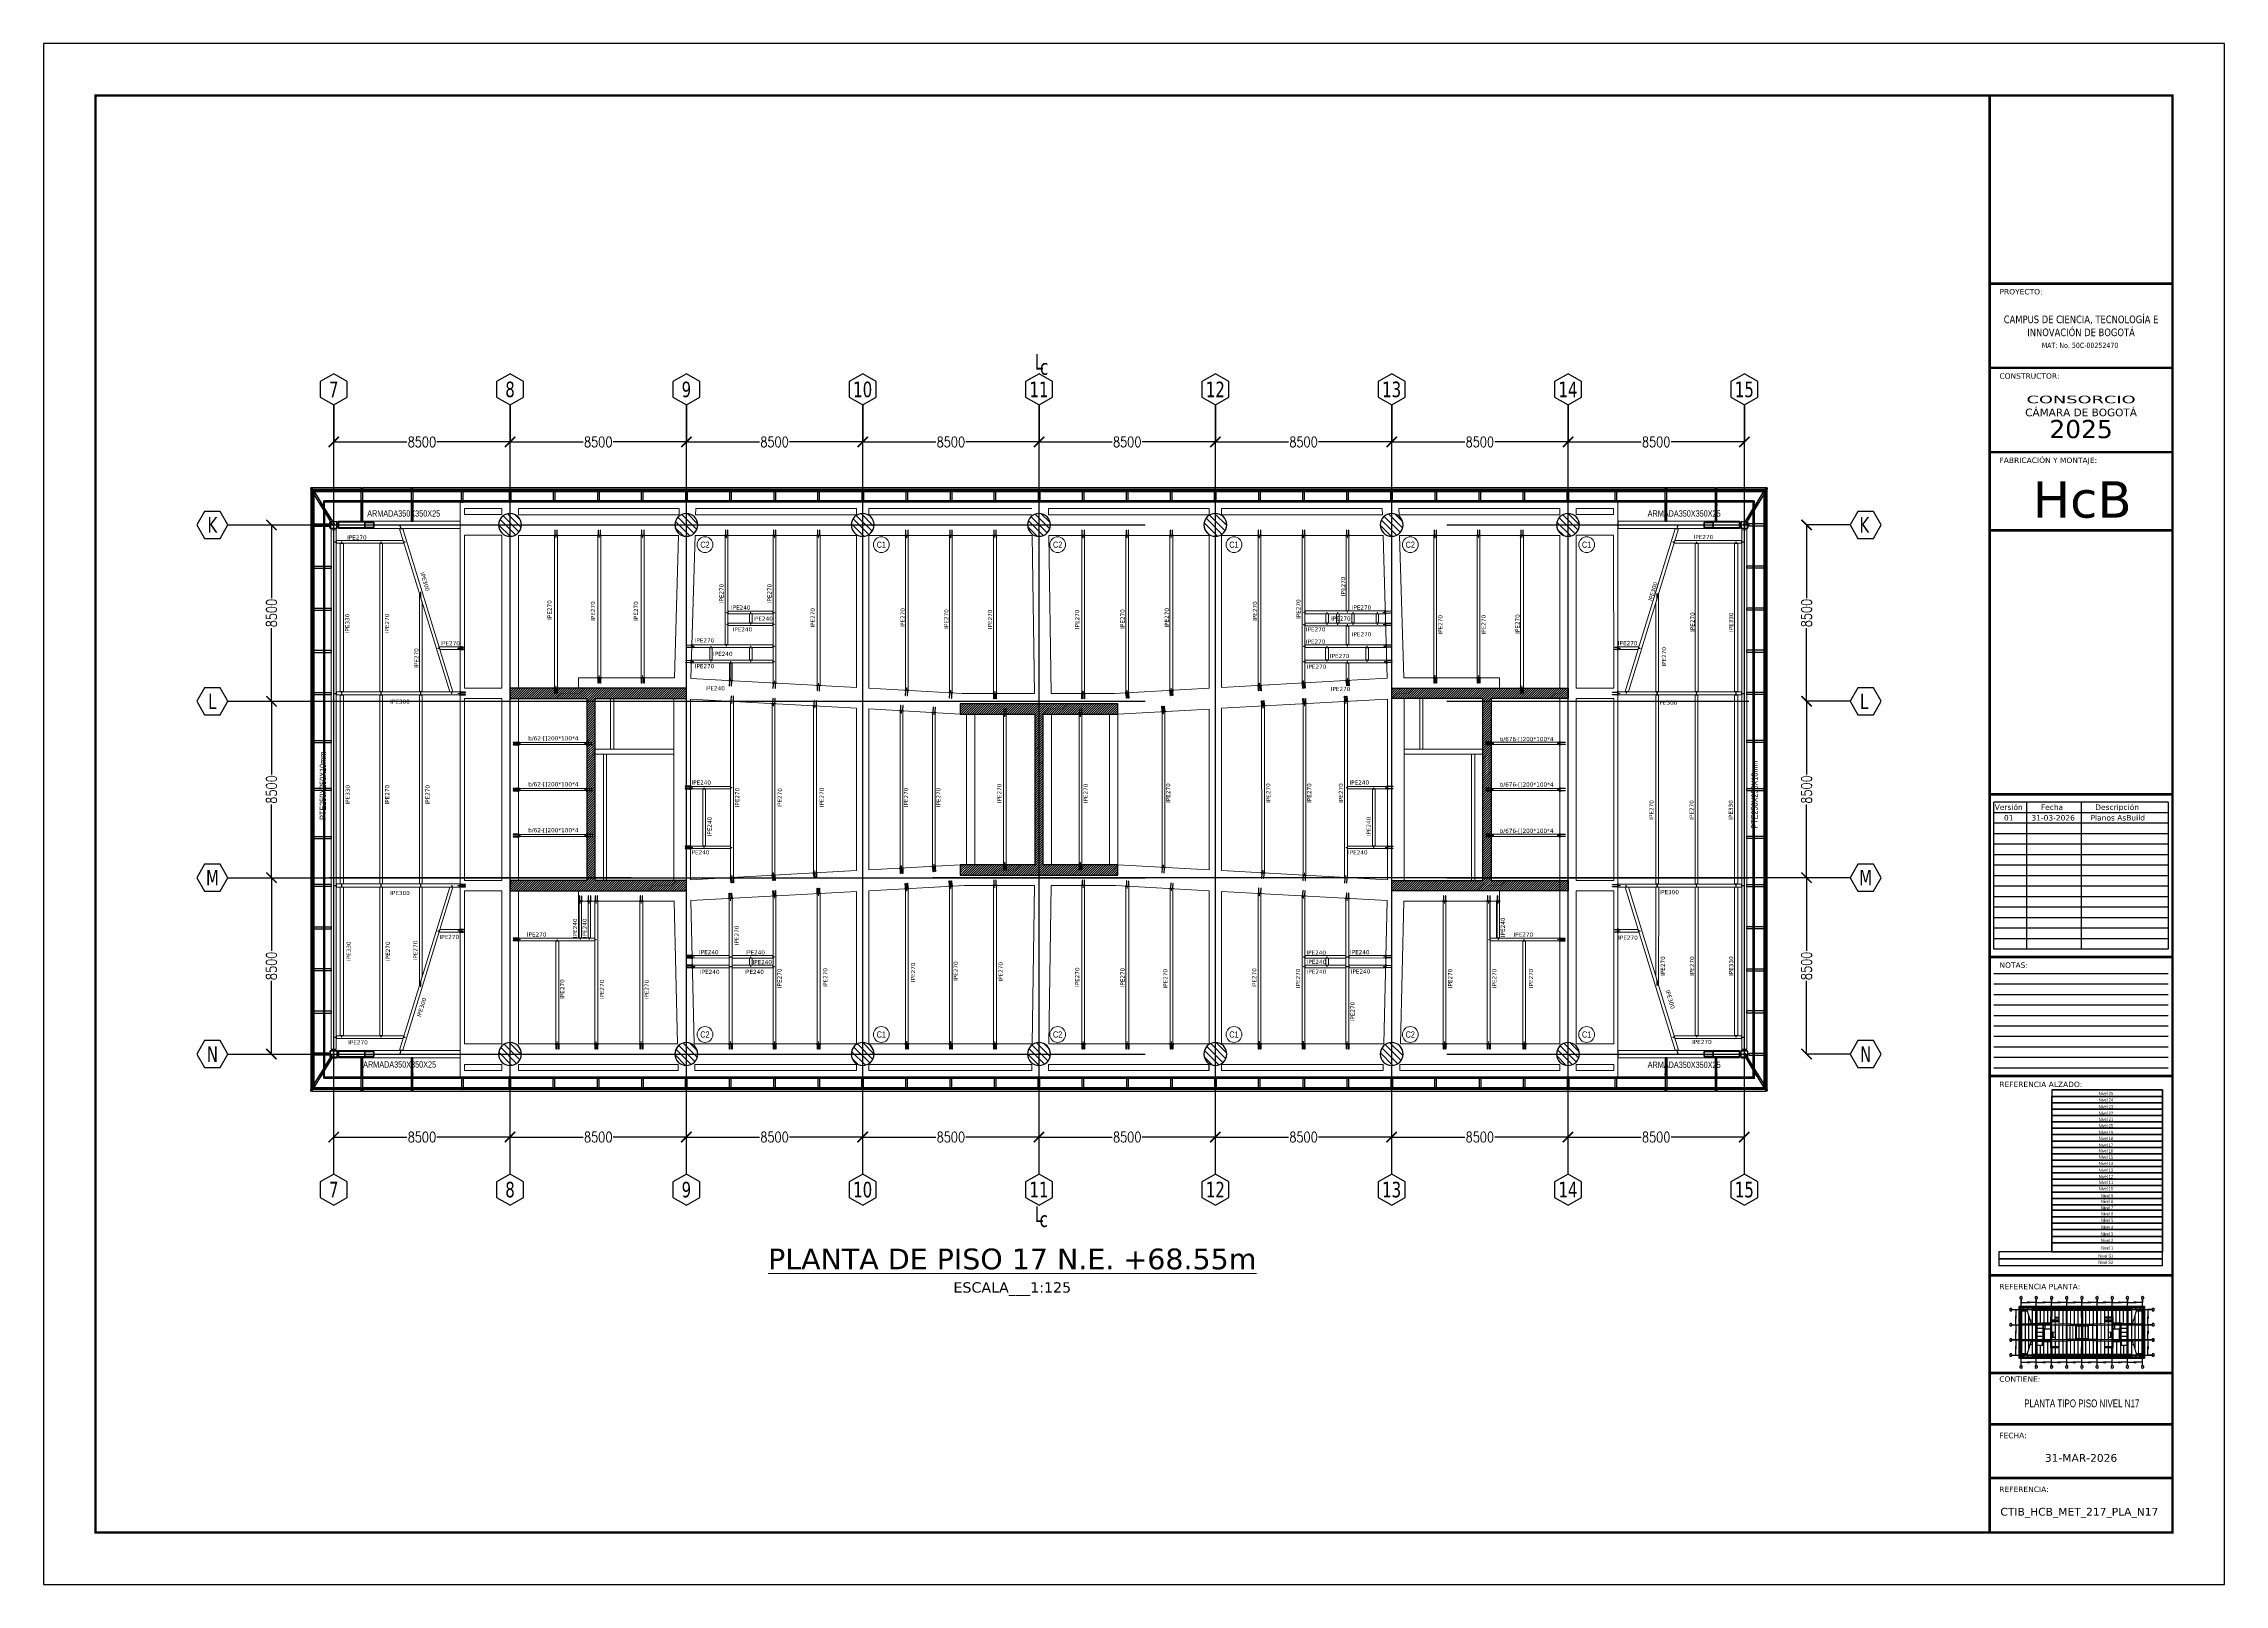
# Paper-space layout 'Layout1' of a CAD drawing. Header units: millimetres. Extents: x -23 to 818, y -9 to 585.
# The model-space entities are those that its viewports show. They can reach past a viewport. Long polylines and large blocks are cut down to what shows.
import ezdxf
from ezdxf.enums import TextEntityAlignment as Align

# ---------------------------------------------------------------- set-up
doc = ezdxf.new("R2010")
doc.units = ezdxf.units.MM
doc.header["$LTSCALE"] = 0.95
doc.linetypes.add('DXK_LINE_DOT3', pattern=[5.9187, 2.979, -0.9799, 0.9799, -0.9799])
for name, color, linetype, lineweight in [('0-1', 7, 'Continuous', 5), ('A_ALMA', 255, 'Continuous', 5), ('E_B_PLACA-1', 10, 'Continuous', 25), ('E_B_PLACA-2', 254, 'Continuous', 25), ('E_COLUMNAS', 1, 'Continuous', 18), ('E_COLUMNAS-1', 254, 'Continuous', 25), ('E_COLUMNAS-2', 1, 'Continuous', 9), ('E_COLUMNAS-3', 1, 'Continuous', 35), ('E_COLUMNAS-4', 1, 'Continuous', 25), ('E_TEXTO', 3, 'Continuous', 9), ('E_VIGAS', 5, 'Continuous', 9), ('E_VIGAS-1', 5, 'Continuous', 25), ('E_VIGAS-2', 10, 'Continuous', 25), ('E_VIGAS-3', 5, 'Continuous', 25), ('HCB-TEXT-H1', 6, 'Continuous', 18), ('HCB-TEXT-H2', 4, 'Continuous', 18), ('HCB-VIGAS', 4, 'Continuous', 15), ('HCB_VIGAS', 4, 'Continuous', 15), ('S-COLS-HDLN-1', 52, 'Continuous', 9), ('S-STRS', 31, 'Continuous', 9)]:
    doc.layers.add(name, color=color, linetype=linetype, lineweight=lineweight)
for name, color, linetype in [('COTAS', 8, 'Continuous'), ('FORMATO', 7, 'Continuous'), ('HCB-ACH_PANT', 253, 'Continuous'), ('HCB-EJES', 1, 'Continuous'), ('HCB-PLATINAS', 5, 'Continuous'), ('HCB-ROTULOS', 2, 'Continuous'), ('HCB_PANTALLAS', 6, 'Continuous'), ('VIEWPORT', 7, 'Continuous')]:
    doc.layers.add(name, color=color, linetype=linetype)
doc.layers.get('VIEWPORT').off()
doc.styles.add('Arial Narrow', font='', dxfattribs={"width": 0.85, "height": 0.3})
doc.styles.add('Arial Narrow_3', font='', dxfattribs={"width": 0.85, "height": 0.002})
doc.styles.add('Arial Narrow_B_1', font='verdana.ttf', dxfattribs={"height": 0.0025})
doc.styles.add('ROMANT', font='romant.shx', dxfattribs={"width": 0.8})
doc.styles.add('VERDANA', font='verdana.ttf')
doc.styles.get('Arial Narrow').set_extended_font_data('Arial Narrow')
doc.styles.get('Arial Narrow_3').set_extended_font_data('Arial Narrow')
doc.dimstyles.new('1.125', dxfattribs={"dimscale": 0, "dimtxt": 500, "dimasz": 500, "dimexe": 4, "dimexo": 4, "dimgap": 15, "dimtad": 0, "dimdec": 0, "dimzin": 4, "dimdsep": 46, "dimtxsty": 'ROMANT', "dimblk": 'ARCHTICK', "dimcen": -10, "dimclrd": 256, "dimclrt": 3, "dimadec": 0, "dimazin": 0, "dimtfac": 1, "dimtdec": 0, "dimtix": 1, "dimtmove": 0, "dimatfit": 0, "dimldrblk": 'OBLIQUE', "dimfxl": 0.05, "dimtolj": 1, "dimtzin": 0, "dimarcsym": 0})
pattern_1 = [(45, (0, 0), (-0.3768879, 0.3768879), []), (45, (0, 0.571), (-0.3768879, 0.3768879), [])]
pattern_2 = [(45, (74162.1, -140662.37), (-376.8879, 376.8879), []), (45, (74162.1, -140091.37), (-376.8879, 376.8879), [])]
pattern_3 = [(45, (-21179.4, -55448.73), (-56.1266, 56.1266), [])]

# ---------------------------------------------------------------- blocks, each defined once
blk = doc.blocks.new('EST_SFM_VIGA-METALICA-SECCION-C - EST_SFM_VIGA-METALICA-UPN160-1604346-_58_00m_N_E_-NIVEL-15 DOC')
at = {"layer": 'E_VIGAS-1'}
for p, q in [((-35.18, 0.01), (-35.18, 0.02)), ((-35.17, 0.02), (-35.18, 0.02)), ((-32.76, 0.02), (-35.12, 0.02)), ((-30.34, 0.02), (-32.7, 0.02)), ((30.11, 0.02), (-30.28, 0.02)), ((32.53, 0.02), (30.17, 0.02)), ((34.95, 0.02), (32.59, 0.02)), ((35.02, 0.02), (35.01, 0.02)), ((35.02, 0.02), (35.02, -0.05)), ((-35.18, -0.05), (-35.11, -0.05)), ((-35.11, -0.05), (-32.76, -0.05)), ((-32.76, -0.05), (-32.69, -0.05)), ((-32.69, -0.05), (-30.34, -0.05)), ((-30.34, -0.05), (-30.27, -0.05)), ((-30.27, -0.05), (30.1, -0.05)), ((30.11, -0.05), (30.17, -0.05)), ((30.17, -0.05), (32.52, -0.05)), ((32.53, -0.05), (32.59, -0.05)), ((32.59, -0.05), (34.95, -0.05)), ((34.95, -0.05), (35.02, -0.05))]:
    blk.add_line(p, q, dxfattribs=at)
blk = doc.blocks.new('EST_SFM_VIGA-METALICA-SECCION-C - EST_SFM_VIGA-METALICA-UPN160-1602621-_58_00m_N_E_-NIVEL-15 DOC')
at = {"layer": 'E_VIGAS-1'}
for p, q in [((-14.46, -0.02), (-14.46, 0.05)), ((14.47, 0.05), (-14.46, 0.05)), ((-14.46, 0.05), (-14.46, 0.05)), ((14.47, 0.05), (14.47, -0.02)), ((14.47, 0.05), (14.47, 0.05)), ((-14.46, -0.02), (14.47, -0.02))]:
    blk.add_line(p, q, dxfattribs=at)
blk = doc.blocks.new('EST_SFM_VIGA-METALICA-SECCION-C - EST_SFM_VIGA-METALICA-UPN100-1529610-_58_00m_N_E_-NIVEL-15 DOC')
at = {"layer": 'E_VIGAS-2'}
for p, q in [((-14.44, -0.02), (-14.44, 0.03)), ((14.39, 0.03), (-14.44, 0.03)), ((14.39, 0.03), (14.39, -0.02)), ((-14.44, -0.02), (14.39, -0.02))]:
    blk.add_line(p, q, dxfattribs=at)
blk = doc.blocks.new('EST_SFM_VIGA-METALICA-SECCION-C - EST_SFM_VIGA-METALICA-UPN100-1529678-_58_00m_N_E_-NIVEL-15 DOC')
at = {"layer": 'E_VIGAS-2'}
for p, q in [((-13.94, -0.03), (-13.94, 0.02)), ((-13.56, 0.02), (-13.94, 0.02)), ((13.37, 0.02), (-13.42, 0.02)), ((13.89, 0.02), (13.51, 0.02)), ((13.89, 0.02), (13.89, -0.03)), ((-13.94, -0.03), (-13.64, -0.03)), ((-13.5, -0.03), (13.46, -0.03)), ((13.59, -0.03), (13.89, -0.03))]:
    blk.add_line(p, q, dxfattribs=at)
blk = doc.blocks.new('EST_SFM_VIGA-METALICA-SECCION-C - EST_SFM_VIGA-METALICA-UPN100-1529792-_58_00m_N_E_-NIVEL-15 DOC')
at = {"layer": 'E_VIGAS-2'}
for p, q in [((-13.57, -0.02), (-13.57, 0.03)), ((-13.26, 0.03), (-13.57, 0.03)), ((13.83, 0.03), (-13.13, 0.03)), ((14.27, 0.03), (13.96, 0.03)), ((14.27, 0.03), (14.27, -0.02)), ((-13.57, -0.02), (-13.18, -0.02)), ((-13.05, -0.02), (13.75, -0.02)), ((13.88, -0.02), (14.27, -0.02))]:
    blk.add_line(p, q, dxfattribs=at)
blk = doc.blocks.new('EST_SFM_VIGA-METALICA-SECCION-C - EST_SFM_VIGA-METALICA-UPN100-1530878-_58_00m_N_E_-NIVEL-15 DOC')
at = {"layer": 'E_VIGAS-2'}
for p, q in [((-14.29, -0.03), (-14.29, 0.02)), ((14.54, 0.02), (-14.29, 0.02)), ((14.54, 0.02), (14.54, -0.03)), ((-14.29, -0.03), (14.54, -0.03))]:
    blk.add_line(p, q, dxfattribs=at)
blk = doc.blocks.new('EST_SFM_VIGA-METALICA-SECCION-C - EST_SFM_VIGA-METALICA-UPN160-1529890-_58_00m_N_E_-NIVEL-15 DOC')
at = {"layer": 'E_VIGAS-1'}
for p, q in [((-14.49, -0.05), (-14.49, 0.02)), ((14.44, 0.02), (-14.49, 0.02)), ((14.51, 0.02), (14.5, 0.02)), ((14.51, 0.02), (14.51, 0.01)), ((-14.49, -0.05), (-14.49, -0.05)), ((-14.49, -0.05), (14.44, -0.05)), ((14.44, -0.05), (14.5, -0.05))]:
    blk.add_line(p, q, dxfattribs=at)
blk = doc.blocks.new('EST_SFM_VIGA-METALICA-SECCION-C - EST_SFM_VIGA-METALICA-UPN100-1526554-_58_00m_N_E_-NIVEL-15 DOC')
at = {"layer": 'E_VIGAS-2'}
for p, q in [((-34.93, -0.03), (-34.93, 0.02)), ((34.94, 0.02), (-34.93, 0.02)), ((34.94, 0.02), (34.94, -0.03)), ((-34.93, -0.03), (34.94, -0.03))]:
    blk.add_line(p, q, dxfattribs=at)
blk = doc.blocks.new('EST_SFM_VIGA-METALICA-SECCION-C - EST_SFM_VIGA-METALICA-UPN100-1526616-_58_00m_N_E_-NIVEL-15 DOC')
at = {"layer": 'E_VIGAS-2'}
for p, q in [((-34.83, -0.02), (-34.83, 0.03)), ((34.04, 0.03), (-34.83, 0.03)), ((34.04, 0.03), (34.04, -0.02)), ((-34.83, -0.02), (34.04, -0.02))]:
    blk.add_line(p, q, dxfattribs=at)
blk = doc.blocks.new('EST_SFM_VIGA-METALICA-SECCION-C - EST_SFM_VIGA-METALICA-UPN100-1527742-_58_00m_N_E_-NIVEL-15 DOC')
at = {"layer": 'E_VIGAS-2'}
for p, q in [((-34.83, -0.03), (-34.83, 0.02)), ((34.04, 0.02), (-34.83, 0.02)), ((34.04, 0.02), (34.04, -0.03)), ((-34.83, -0.03), (34.04, -0.03))]:
    blk.add_line(p, q, dxfattribs=at)
blk = doc.blocks.new('EST_SFM_VIGA-METALICA-SECCION-C - EST_SFM_VIGA-METALICA-UPN100-1527772-_58_00m_N_E_-NIVEL-15 DOC')
at = {"layer": 'E_VIGAS-2'}
for p, q in [((-34.93, -0.02), (-34.93, 0.03)), ((34.94, 0.03), (-34.93, 0.03)), ((34.94, 0.03), (34.94, -0.02)), ((-34.93, -0.02), (34.94, -0.02))]:
    blk.add_line(p, q, dxfattribs=at)
blk = doc.blocks.new('EST_SFM_VIGA-METALICA-SECCION-C - EST_SFM_VIGA-METALICA-UPN160-1579051-_58_00m_N_E_-NIVEL-15 DOC')
at = {"layer": 'E_VIGAS-1'}
for p, q in [((-35.11, 0.05), (-35.17, 0.05)), ((-32.75, 0.05), (-35.11, 0.05)), ((-32.68, 0.05), (-32.75, 0.05)), ((-30.33, 0.05), (-32.68, 0.05)), ((-30.26, 0.05), (-30.33, 0.05)), ((30.11, 0.05), (-30.26, 0.05)), ((30.18, 0.05), (30.11, 0.05)), ((32.52, 0.05), (30.18, 0.05)), ((34.95, 0.05), (32.6, 0.05)), ((34.96, 0.05), (34.95, 0.05)), ((34.96, 0.05), (34.96, -0.02)), ((-35.18, -0.02), (-35.18, -0.01)), ((-35.18, -0.02), (-35.17, -0.02)), ((-35.11, -0.02), (-32.75, -0.02)), ((-32.69, -0.02), (-30.33, -0.02)), ((-30.27, -0.02), (30.11, -0.02)), ((30.17, -0.02), (32.53, -0.02)), ((32.59, -0.02), (34.96, -0.02))]:
    blk.add_line(p, q, dxfattribs=at)
blk = doc.blocks.new('EST_SCM_COLUMNA-METALICA-SECCION-CUADRADA - EST_SCM_COLUMNA-TUBULAR-CUADRADA_PTEØ_70x70 e_3mm-1588091-_58_00m_N_E_-NIVEL-15 DOC')
at = {"layer": 'E_COLUMNAS-2'}
h = blk.add_hatch(dxfattribs=at)
h.set_pattern_fill('FP_1', color=256, style=0, pattern_type=2)
h.set_pattern_definition([(135, (75.225, -138.917), (-0.15909903, -0.15909903), [])])
h.paths.add_polyline_path([(0.03, -0.04), (0.03, -0.03), (0.03, -0.03), (0.03, -0.03)])
h.paths.add_polyline_path([(-0.03, -0.04), (-0.03, -0.03), (-0.04, -0.03), (-0.03, -0.03)])
h.paths.add_polyline_path([(0.03, -0.04), (0.03, -0.03), (-0.03, -0.03), (-0.03, -0.04), (0, -0.04)])
h.paths.add_polyline_path([(0.03, 0.03), (0.03, 0.03), (0.03, 0.03), (0.03, 0.03)])
h.paths.add_polyline_path([(0.03, -0.03), (0.03, 0.03), (0.03, 0.03), (0.03, -0.03)])
h.paths.add_polyline_path([(-0.04, 0.03), (-0.03, 0.03), (-0.03, 0.03), (-0.03, 0.03)])
h.paths.add_polyline_path([(-0.03, -0.03), (-0.03, 0.03), (-0.04, 0.03), (-0.04, -0.03)])
h.paths.add_polyline_path([(0.03, 0.03), (0.03, 0.03), (-0.03, 0.03), (-0.03, 0.03), (0, 0.03)])
at = {"layer": 'E_COLUMNAS-1'}
for p, q in [((-0.03, 0.03), (-0.03, -0.03)), ((0.03, 0.03), (-0.03, 0.03)), ((-0.03, 0.03), (0.03, 0.03)), ((-0.04, -0.03), (-0.04, 0.03)), ((0.03, -0.03), (0.03, 0.03)), ((0.03, 0.03), (0.03, -0.03)), ((-0.03, -0.03), (0.03, -0.03)), ((0.03, -0.04), (-0.03, -0.04))]:
    blk.add_line(p, q, dxfattribs=at)
for centre, radius, start, end in [((-0.03, 0.03), 0.003, 90, 180), ((-0.03, 0.03), 0.006, 90, 180), ((0.03, 0.03), 0.003, 0, 90), ((0.03, 0.03), 0.006, 0, 90), ((0.03, 0.03), 0.006, 10, 80), ((0.03, 0.03), 0.003, 30, 60), ((-0.03, -0.03), 0.003, 180, 270), ((-0.03, -0.03), 0.006, 180, 270), ((0.03, -0.03), 0.003, 270, 360), ((0.03, -0.03), 0.006, 270, 0)]:
    blk.add_arc(centre, radius, start, end, dxfattribs=at)
blk = doc.blocks.new('EST_SCM_COLUMNA-METALICA-SECCION-CUADRADA - EST_SCM_COLUMNA-TUBULAR-CUADRADA_PTEØ_70x70 e_3mm-1588092-_58_00m_N_E_-NIVEL-15 DOC')
at = {"layer": 'E_COLUMNAS-1'}
for p, q in [((-0.035, 0.029), (-0.035, -0.029)), ((-0.032, -0.029), (-0.032, 0.029)), ((0.029, 0.035), (-0.029, 0.035)), ((-0.029, 0.032), (0.029, 0.032)), ((0.032, 0.029), (0.032, -0.029)), ((0.035, -0.029), (0.035, 0.029)), ((0.029, -0.032), (-0.029, -0.032)), ((-0.029, -0.035), (0.029, -0.035))]:
    blk.add_line(p, q, dxfattribs=at)
for centre, radius, start, end in [((-0.029, 0.029), 0.006, 90, 180), ((-0.029, 0.029), 0.003, 90, 180), ((0.029, 0.029), 0.006, 360, 90), ((0.029, 0.029), 0.003, 0, 90), ((-0.029, -0.029), 0.006, 180, 270), ((-0.029, -0.029), 0.003, 180, 270), ((0.029, -0.029), 0.006, 270, 360), ((0.029, -0.029), 0.003, 270, 360), ((0.029, -0.029), 0.006, 280, 350), ((0.029, -0.029), 0.003, 300, 330)]:
    blk.add_arc(centre, radius, start, end, dxfattribs=at)
blk = doc.blocks.new('EST_SCM_COLUMNA-METALICA-SECCION-CUADRADA - EST_SCM_COLUMNA-TUBULAR-CUADRADA_PTEØ_70x70 e_3mm-V1-_58_00m_N_E_-NIVEL-15 DOC')
at = {"layer": 'E_COLUMNAS-1'}
for p, q in [((-0.035, 0.029), (-0.035, -0.029)), ((-0.032, -0.029), (-0.032, 0.029)), ((0.029, 0.035), (-0.029, 0.035)), ((-0.029, 0.032), (0.029, 0.032)), ((0.032, 0.029), (0.032, -0.029)), ((0.035, -0.029), (0.035, 0.029)), ((0.029, -0.032), (-0.029, -0.032)), ((-0.029, -0.035), (0.029, -0.035))]:
    blk.add_line(p, q, dxfattribs=at)
for centre, radius, start, end in [((-0.029, 0.029), 0.006, 90, 180), ((-0.029, 0.029), 0.003, 90, 180), ((0.029, 0.029), 0.006, 360, 90), ((0.029, 0.029), 0.003, 0, 90), ((-0.029, -0.029), 0.006, 180, 270), ((-0.029, -0.029), 0.003, 180, 270), ((0.029, -0.029), 0.006, 270, 360), ((0.029, -0.029), 0.003, 270, 360), ((0.029, -0.029), 0.006, 280, 350), ((0.029, -0.029), 0.003, 300, 330)]:
    blk.add_arc(centre, radius, start, end, dxfattribs=at)
blk = doc.blocks.new('EST_SCM_COLUMNA-METALICA-SECCION-CUADRADA - EST_SCM_COLUMNA-TUBULAR-CUADRADA_PTEØ_70x70 e_3mm-V2-_58_00m_N_E_-NIVEL-15 DOC')
at = {"layer": 'E_COLUMNAS-1'}
for p, q in [((-0.035, -0.029), (-0.035, 0.029)), ((-0.032, 0.029), (-0.032, -0.029)), ((-0.029, 0.035), (0.029, 0.035)), ((0.029, 0.032), (-0.029, 0.032)), ((0.032, -0.029), (0.032, 0.029)), ((0.035, 0.029), (0.035, -0.029)), ((-0.029, -0.032), (0.029, -0.032)), ((0.029, -0.035), (-0.029, -0.035))]:
    blk.add_line(p, q, dxfattribs=at)
for centre, radius, start, end in [((-0.029, 0.029), 0.006, 90, 180), ((-0.029, 0.029), 0.003, 90, 180), ((0.029, 0.029), 0.006, 0, 90), ((0.029, 0.029), 0.003, 0, 90), ((0.029, 0.029), 0.006, 10, 80), ((0.029, 0.029), 0.003, 30, 60), ((-0.029, -0.029), 0.006, 180, 270), ((-0.029, -0.029), 0.003, 180, 270), ((0.029, -0.029), 0.003, 270, 360), ((0.029, -0.029), 0.006, 270, 0)]:
    blk.add_arc(centre, radius, start, end, dxfattribs=at)
blk = doc.blocks.new('EST_SCM_COLUMNA-METALICA-SECCION-CUADRADA - EST_SCM_COLUMNA-TUBULAR-CUADRADA_PTEØ_70x70 e_3mm-V3-_58_00m_N_E_-NIVEL-15 DOC')
at = {"layer": 'E_COLUMNAS-1'}
for p, q in [((-0.035, -0.029), (-0.035, 0.029)), ((-0.032, 0.029), (-0.032, -0.029)), ((-0.029, 0.035), (0.029, 0.035)), ((0.029, 0.032), (-0.029, 0.032)), ((0.032, -0.029), (0.032, 0.029)), ((0.035, 0.029), (0.035, -0.029)), ((-0.029, -0.032), (0.029, -0.032)), ((0.029, -0.035), (-0.029, -0.035))]:
    blk.add_line(p, q, dxfattribs=at)
for centre, radius, start, end in [((-0.029, 0.029), 0.006, 90, 180), ((-0.029, 0.029), 0.006, 90, 170), ((-0.029, 0.029), 0.003, 90, 180), ((-0.029, 0.029), 0.003, 90, 150), ((0.029, 0.029), 0.006, 0, 90), ((0.029, 0.029), 0.006, 10, 90), ((0.029, 0.029), 0.003, 0, 90), ((0.029, 0.029), 0.003, 30, 90), ((-0.029, -0.029), 0.006, 180, 270), ((-0.029, -0.029), 0.003, 180, 270), ((0.029, -0.029), 0.003, 270, 360), ((0.029, -0.029), 0.006, 270, 0)]:
    blk.add_arc(centre, radius, start, end, dxfattribs=at)
blk = doc.blocks.new('EST_SCM_COLUMNA-METALICA-SECCION-CUADRADA - EST_SCM_COLUMNA-TUBULAR-CUADRADA_PTEØ_70x70 e_3mm-V4-_58_00m_N_E_-NIVEL-15 DOC')
at = {"layer": 'E_COLUMNAS-1'}
for p, q in [((-0.035, -0.029), (-0.035, 0.029)), ((-0.032, 0.029), (-0.032, -0.029)), ((-0.029, 0.035), (0.029, 0.035)), ((0.029, 0.032), (-0.029, 0.032)), ((0.032, -0.029), (0.032, 0.029)), ((0.035, 0.029), (0.035, -0.029)), ((-0.029, -0.032), (0.029, -0.032)), ((0.029, -0.035), (-0.029, -0.035))]:
    blk.add_line(p, q, dxfattribs=at)
for centre, radius, start, end in [((-0.029, 0.029), 0.006, 90, 180), ((-0.029, 0.029), 0.006, 90, 170), ((-0.029, 0.029), 0.003, 90, 180), ((-0.029, 0.029), 0.003, 90, 150), ((0.029, 0.029), 0.006, 0, 90), ((0.029, 0.029), 0.006, 10, 90), ((0.029, 0.029), 0.003, 0, 90), ((0.029, 0.029), 0.003, 30, 90), ((-0.029, -0.029), 0.006, 180, 270), ((-0.029, -0.029), 0.003, 180, 270), ((0.029, -0.029), 0.003, 270, 360), ((0.029, -0.029), 0.006, 270, 0)]:
    blk.add_arc(centre, radius, start, end, dxfattribs=at)
blk = doc.blocks.new('EST_SCM_COLUMNA-METALICA-SECCION-CUADRADA - EST_SCM_COLUMNA-TUBULAR-CUADRADA_PTEØ_70x70 e_3mm-V5-_58_00m_N_E_-NIVEL-15 DOC')
at = {"layer": 'E_COLUMNAS-1'}
for p, q in [((-0.035, 0.029), (-0.035, -0.029)), ((-0.032, -0.029), (-0.032, 0.029)), ((0.029, 0.035), (-0.029, 0.035)), ((-0.029, 0.032), (0.029, 0.032)), ((0.032, 0.029), (0.032, -0.029)), ((0.035, -0.029), (0.035, 0.029)), ((0.029, -0.032), (-0.029, -0.032)), ((-0.029, -0.035), (0.029, -0.035))]:
    blk.add_line(p, q, dxfattribs=at)
for centre, radius, start, end in [((-0.029, 0.029), 0.006, 90, 180), ((-0.029, 0.029), 0.003, 90, 180), ((0.029, 0.029), 0.006, 360, 90), ((0.029, 0.029), 0.003, 0, 90), ((-0.029, -0.029), 0.006, 180, 270), ((-0.029, -0.029), 0.006, 190, 270), ((-0.029, -0.029), 0.003, 180, 270), ((-0.029, -0.029), 0.003, 210, 270), ((0.029, -0.029), 0.006, 270, 360), ((0.029, -0.029), 0.003, 270, 360), ((0.029, -0.029), 0.006, 270, 350), ((0.029, -0.029), 0.003, 270, 330)]:
    blk.add_arc(centre, radius, start, end, dxfattribs=at)
blk = doc.blocks.new('EST_SCM_COLUMNA-METALICA-SECCION-CUADRADA - EST_SCM_COLUMNA-TUBULAR-CUADRADA_PTEØ_70x70 e_3mm-V6-_58_00m_N_E_-NIVEL-15 DOC')
at = {"layer": 'E_COLUMNAS-2'}
h = blk.add_hatch(dxfattribs=at)
h.set_pattern_fill('FP_3', color=256, style=0, pattern_type=2)
h.set_pattern_definition([(135, (72.807, -167.908), (-0.15909903, -0.15909903), [])])
h.paths.add_polyline_path([(0.03, -0.04), (0.03, -0.03), (0.03, -0.03), (0.03, -0.03)])
h.paths.add_polyline_path([(-0.03, -0.04), (-0.03, -0.03), (-0.04, -0.03), (-0.03, -0.03)])
h.paths.add_polyline_path([(-0.01, -0.04), (0.03, -0.04), (0.03, -0.03), (-0.03, -0.03), (-0.03, -0.04)])
h.paths.add_polyline_path([(-0.04, 0.03), (-0.03, 0.03), (-0.03, 0.03), (-0.03, 0.03)])
h.paths.add_polyline_path([(-0.03, -0.03), (-0.03, 0.03), (-0.04, 0.03), (-0.04, -0.03)])
h.paths.add_polyline_path([(0.03, 0.03), (0.03, 0.03), (0.03, 0.03), (0.03, 0.03)])
h.paths.add_polyline_path([(0.03, -0.03), (0.03, -0.03), (0.03, 0.03), (0.03, 0.03)])
h.paths.add_polyline_path([(-0.03, 0.03), (0.03, 0.03), (0.03, 0.03), (-0.03, 0.03)])
at = {"layer": 'E_COLUMNAS-1'}
for p, q in [((0.03, 0.03), (-0.03, 0.03)), ((-0.04, 0.03), (-0.04, -0.03)), ((-0.03, -0.03), (-0.03, 0.03)), ((-0.03, 0.03), (0.03, 0.03)), ((0.03, -0.03), (0.03, 0.03)), ((0.03, 0.03), (0.03, -0.03)), ((-0.03, -0.04), (0.03, -0.04)), ((0.03, -0.03), (-0.03, -0.03))]:
    blk.add_line(p, q, dxfattribs=at)
for centre, radius, start, end in [((-0.03, 0.03), 0.006, 90, 180), ((-0.03, 0.03), 0.003, 90, 180), ((0.03, 0.03), 0.006, 360, 90), ((0.03, 0.03), 0.003, 0, 90), ((-0.03, -0.03), 0.006, 180, 270), ((-0.03, -0.03), 0.003, 180, 270), ((-0.03, -0.03), 0.006, 190, 270), ((-0.03, -0.03), 0.003, 210, 270), ((0.03, -0.03), 0.006, 270, 360), ((0.03, -0.03), 0.003, 270, 360), ((0.03, -0.03), 0.006, 270, 350), ((0.03, -0.03), 0.003, 270, 330)]:
    blk.add_arc(centre, radius, start, end, dxfattribs=at)
blk = doc.blocks.new('EST_SCM_COLUMNA-METALICA-SECCION-CUADRADA - EST_SCM_COLUMNA-TUBULAR-CUADRADA_PTEØ_70x70 e_3mm-V7-_58_00m_N_E_-NIVEL-15 DOC')
at = {"layer": 'E_COLUMNAS-1'}
for p, q in [((-0.035, 0.029), (-0.035, -0.029)), ((-0.032, -0.029), (-0.032, 0.029)), ((0.029, 0.035), (-0.029, 0.035)), ((-0.029, 0.032), (0.029, 0.032)), ((0.032, 0.029), (0.032, -0.029)), ((0.035, -0.029), (0.035, 0.029)), ((0.029, -0.032), (-0.029, -0.032)), ((-0.029, -0.035), (0.029, -0.035))]:
    blk.add_line(p, q, dxfattribs=at)
for centre, radius, start, end in [((-0.029, 0.029), 0.006, 90, 180), ((-0.029, 0.029), 0.003, 90, 180), ((0.029, 0.029), 0.006, 360, 90), ((0.029, 0.029), 0.003, 0, 90), ((-0.029, -0.029), 0.006, 180, 270), ((-0.029, -0.029), 0.006, 190, 270), ((-0.029, -0.029), 0.003, 180, 270), ((-0.029, -0.029), 0.003, 210, 270), ((0.029, -0.029), 0.006, 270, 360), ((0.029, -0.029), 0.003, 270, 360), ((0.029, -0.029), 0.006, 270, 350), ((0.029, -0.029), 0.003, 270, 330)]:
    blk.add_arc(centre, radius, start, end, dxfattribs=at)
blk = doc.blocks.new('EST_SCM_COLUMNA-METALICA-SECCION-CUADRADA - EST_SCM_COLUMNA-TUBULAR-CUADRADA_PTEØ_70x70 e_3mm-V8-_58_00m_N_E_-NIVEL-15 DOC')
at = {"layer": 'E_COLUMNAS-2'}
h = blk.add_hatch(dxfattribs=at)
h.set_pattern_fill('FP_4', color=256, style=0, pattern_type=2)
h.set_pattern_definition([(315, (-7.522, 167.908), (0.15909903, 0.15909903), [])])
h.paths.add_polyline_path([(-0.03, 0.03), (-0.03, 0.03), (-0.04, 0.03), (-0.03, 0.03)])
h.paths.add_polyline_path([(0.03, 0.03), (0.03, 0.03), (0.03, 0.03), (0.03, 0.03)])
h.paths.add_polyline_path([(-0.03, 0.03), (-0.03, 0.03), (0.03, 0.03), (0.03, 0.03), (0.02, 0.03)])
h.paths.add_polyline_path([(-0.04, -0.03), (-0.03, -0.03), (-0.03, -0.04), (-0.03, -0.03)])
h.paths.add_polyline_path([(-0.03, 0.03), (-0.04, 0.03), (-0.04, -0.03), (-0.03, -0.03)])
h.paths.add_polyline_path([(0.03, -0.03), (0.03, -0.03), (0.03, -0.04), (0.03, -0.03)])
h.paths.add_polyline_path([(0.03, 0.03), (0.03, -0.03), (0.03, -0.03), (0.03, 0.03)])
h.paths.add_polyline_path([(-0.03, -0.03), (-0.03, -0.04), (0.03, -0.04), (0.03, -0.03), (0.02, -0.03)])
at = {"layer": 'E_COLUMNAS-1'}
for p, q in [((-0.03, 0.03), (-0.03, -0.03)), ((0.03, 0.03), (-0.03, 0.03)), ((-0.03, 0.03), (0.03, 0.03)), ((-0.04, -0.03), (-0.04, 0.03)), ((0.03, -0.03), (0.03, 0.03)), ((0.03, 0.03), (0.03, -0.03)), ((-0.03, -0.03), (0.03, -0.03)), ((0.03, -0.04), (-0.03, -0.04))]:
    blk.add_line(p, q, dxfattribs=at)
for centre, radius, start, end in [((-0.03, 0.03), 0.003, 90, 180), ((-0.03, 0.03), 0.006, 90, 180), ((-0.03, 0.03), 0.006, 90, 170), ((-0.03, 0.03), 0.003, 90, 150), ((0.03, 0.03), 0.003, 0, 90), ((0.03, 0.03), 0.006, 0, 90), ((0.03, 0.03), 0.006, 10, 90), ((0.03, 0.03), 0.003, 30, 90), ((-0.03, -0.03), 0.003, 180, 270), ((-0.03, -0.03), 0.006, 180, 270), ((0.03, -0.03), 0.003, 270, 360), ((0.03, -0.03), 0.006, 270, 0)]:
    blk.add_arc(centre, radius, start, end, dxfattribs=at)
blk = doc.blocks.new('EST_SCM_COLUMNA-METALICA-SECCION-CUADRADA - EST_SCM_COLUMNA-TUBULAR-CUADRADA_PTEØ_70x70 e_3mm-V9-_58_00m_N_E_-NIVEL-15 DOC')
at = {"layer": 'E_COLUMNAS-1'}
for p, q in [((-0.035, -0.029), (-0.035, 0.029)), ((-0.032, 0.029), (-0.032, -0.029)), ((-0.029, 0.035), (0.029, 0.035)), ((0.029, 0.032), (-0.029, 0.032)), ((0.032, -0.029), (0.032, 0.029)), ((0.035, 0.029), (0.035, -0.029)), ((-0.029, -0.032), (0.029, -0.032)), ((0.029, -0.035), (-0.029, -0.035))]:
    blk.add_line(p, q, dxfattribs=at)
for centre, radius, start, end in [((-0.029, 0.029), 0.006, 90, 180), ((-0.029, 0.029), 0.006, 90, 170), ((-0.029, 0.029), 0.003, 90, 180), ((-0.029, 0.029), 0.003, 90, 150), ((0.029, 0.029), 0.006, 0, 90), ((0.029, 0.029), 0.006, 10, 90), ((0.029, 0.029), 0.003, 0, 90), ((0.029, 0.029), 0.003, 30, 90), ((-0.029, -0.029), 0.006, 180, 270), ((-0.029, -0.029), 0.003, 180, 270), ((0.029, -0.029), 0.003, 270, 360), ((0.029, -0.029), 0.006, 270, 0)]:
    blk.add_arc(centre, radius, start, end, dxfattribs=at)
blk = doc.blocks.new('EST_SCM_COLUMNA-METALICA-SECCION-CUADRADA - EST_SCM_COLUMNA-TUBULAR-CUADRADA_PTEØ_70x70 e_3mm-V10-_58_00m_N_E_-NIVEL-15 DOC')
at = {"layer": 'E_COLUMNAS-2'}
h = blk.add_hatch(dxfattribs=at)
h.set_pattern_fill('FP_5', color=256, style=0, pattern_type=2)
h.set_pattern_definition([(315, (-7.522, 138.917), (0.15909903, 0.15909903), [])])
h.paths.add_polyline_path([(-0.03, 0.03), (-0.03, 0.03), (-0.04, 0.03), (-0.03, 0.03)])
h.paths.add_polyline_path([(0.03, 0.03), (0.03, 0.03), (0.03, 0.03), (0.03, 0.03)])
h.paths.add_polyline_path([(0.02, 0.03), (-0.03, 0.03), (-0.03, 0.03), (0.03, 0.03), (0.03, 0.03)])
h.paths.add_polyline_path([(0.03, -0.03), (0.03, -0.03), (0.03, -0.04), (0.03, -0.03)])
h.paths.add_polyline_path([(0.03, 0.03), (0.03, 0.03), (0.03, -0.03), (0.03, -0.03)])
h.paths.add_polyline_path([(-0.04, -0.03), (-0.03, -0.03), (-0.03, -0.04), (-0.03, -0.03)])
h.paths.add_polyline_path([(-0.04, 0.03), (-0.04, -0.03), (-0.03, -0.03), (-0.03, 0.03)])
h.paths.add_polyline_path([(0.02, -0.03), (-0.03, -0.03), (-0.03, -0.04), (0.03, -0.04), (0.03, -0.03)])
at = {"layer": 'E_COLUMNAS-1'}
for p, q in [((0.03, 0.03), (-0.03, 0.03)), ((-0.04, 0.03), (-0.04, -0.03)), ((-0.03, -0.03), (-0.03, 0.03)), ((-0.03, 0.03), (0.03, 0.03)), ((0.03, -0.03), (0.03, 0.03)), ((0.03, 0.03), (0.03, -0.03)), ((-0.03, -0.04), (0.03, -0.04)), ((0.03, -0.03), (-0.03, -0.03))]:
    blk.add_line(p, q, dxfattribs=at)
for centre, radius, start, end in [((-0.03, 0.03), 0.006, 90, 180), ((-0.03, 0.03), 0.003, 90, 180), ((0.03, 0.03), 0.006, 360, 90), ((0.03, 0.03), 0.003, 0, 90), ((-0.03, -0.03), 0.006, 180, 270), ((-0.03, -0.03), 0.003, 180, 270), ((0.03, -0.03), 0.006, 270, 360), ((0.03, -0.03), 0.003, 270, 360)]:
    blk.add_arc(centre, radius, start, end, dxfattribs=at)
blk = doc.blocks.new('DCTIB_CNI_EST_MOD-1A-FAC_0001_rvt-1-_58_00m_N_E_-NIVEL-15 DOC')
at = {"layer": 'E_VIGAS'}
h = blk.add_hatch(dxfattribs=at)
h.set_pattern_fill('FP_2', color=256, style=0, pattern_type=2)
h.set_pattern_definition(pattern_1)
h.paths.add_polyline_path([(-74.78, 167.11), (-74.72, 167.14), (-74.72, 167.15), (-74.78, 167.11)])
h.paths.add_polyline_path([(-74.78, 167.11), (-74.78, 167.11), (-74.8, 167.14)])
h.paths.add_polyline_path([(-74.72, 167.15), (-74.72, 167.15), (-74.77, 167.22)])
h.paths.add_polyline_path([(-74.83, 167.19), (-74.77, 167.22), (-74.77, 167.23), (-74.83, 167.19)])
h = blk.add_hatch(dxfattribs=at)
h.set_pattern_fill('FP_2', color=256, style=0, pattern_type=2)
h.set_pattern_definition(pattern_1)
h.paths.add_polyline_path([(-72.78, 167.09), (-72.78, 167.1), (-72.84, 167.1), (-72.84, 167.09), (-72.82, 167.09)])
h.paths.add_polyline_path([(-72.84, 167.1), (-72.84, 167.1), (-72.84, 167.18)])
h.paths.add_polyline_path([(-72.78, 167.18), (-72.78, 167.18), (-72.84, 167.18), (-72.84, 167.18), (-72.82, 167.18)])
h = blk.add_hatch(dxfattribs=at)
h.set_pattern_fill('FP_2', color=256, style=0, pattern_type=2)
h.set_pattern_definition(pattern_1)
h.paths.add_polyline_path([(-9.97, 167.09), (-9.91, 167.09), (-9.91, 167.1), (-9.97, 167.1)])
h.paths.add_polyline_path([(-9.98, 167.1), (-9.98, 167.1), (-9.98, 167.18)])
h.paths.add_polyline_path([(-9.97, 167.18), (-9.91, 167.18), (-9.91, 167.18), (-9.97, 167.18)])
h = blk.add_hatch(dxfattribs=at)
h.set_pattern_fill('FP_2', color=256, style=0, pattern_type=2)
h.set_pattern_definition(pattern_1)
h.paths.add_polyline_path([(-5.55, 167.11), (-5.55, 167.11), (-5.6, 167.15), (-5.6, 167.14), (-5.56, 167.12)])
h.paths.add_polyline_path([(-5.5, 167.19), (-5.5, 167.19), (-5.55, 167.23), (-5.55, 167.22)])
h = blk.add_hatch(dxfattribs=at)
h.set_pattern_fill('FP_2', color=256, style=0, pattern_type=2)
h.set_pattern_definition(pattern_1)
h.paths.add_polyline_path([(-72.83, 139.64), (-72.77, 139.64), (-72.77, 139.64), (-72.83, 139.64)])
h.paths.add_polyline_path([(-72.84, 139.64), (-72.84, 139.64), (-72.84, 139.73)])
h.paths.add_polyline_path([(-72.77, 139.64), (-72.77, 139.64), (-72.77, 139.73)])
h.paths.add_polyline_path([(-72.83, 139.73), (-72.77, 139.73), (-72.77, 139.73), (-72.83, 139.73)])
at = {"layer": 'E_B_PLACA-1'}
for p, q in [((-75.15, 167.83), (-5.18, 167.83)), ((-75.15, 138.99), (-75.15, 167.83)), ((-5.73, 167.28), (-74.6, 167.28)), ((-5.73, 166.94), (-5.73, 167.28)), ((-5.18, 167.83), (-5.18, 138.99)), ((-74.6, 166.81), (-74.6, 140.01)), ((-5.73, 140.01), (-5.73, 166.81)), ((-5.73, 139.54), (-5.73, 139.88)), ((-5.18, 138.99), (-75.15, 138.99)), ((-74.6, 139.54), (-5.73, 139.54))]:
    blk.add_line(p, q, dxfattribs=at)
at = {"layer": 'E_B_PLACA-2'}
for p, q in [((-75.15, 167.83), (-75.15, 138.99)), ((-5.18, 167.83), (-75.15, 167.83)), ((-74.6, 167.28), (-5.73, 167.28)), ((-5.73, 167.28), (-5.73, 166.94)), ((-5.18, 138.99), (-5.18, 167.83)), ((-74.6, 140.01), (-74.6, 166.81)), ((-5.73, 166.81), (-5.73, 140.01)), ((-5.73, 139.88), (-5.73, 139.54)), ((-75.15, 138.99), (-5.18, 138.99)), ((-5.73, 139.54), (-74.6, 139.54))]:
    blk.add_line(p, q, dxfattribs=at)
at = {"layer": 'E_COLUMNAS-1'}
for centre, radius, start, end in [((-75.2, 167.88), 0.006, 280, 350), ((-75.2, 167.88), 0.006, 280, 350), ((-75.2, 167.88), 0.003, 300, 330), ((-75.2, 167.88), 0.003, 300, 330), ((-72.84, 167.88), 0.006, 190, 270), ((-72.84, 167.88), 0.003, 210, 270), ((-72.84, 167.88), 0.006, 190, 270), ((-72.84, 167.88), 0.003, 210, 270), ((-72.78, 167.88), 0.006, 270, 350), ((-72.78, 167.88), 0.003, 270, 330), ((-72.78, 167.88), 0.006, 270, 350), ((-72.78, 167.88), 0.003, 270, 330), ((-70.42, 167.88), 0.006, 190, 270), ((-70.42, 167.88), 0.003, 210, 270), ((-70.42, 167.88), 0.006, 190, 270), ((-70.42, 167.88), 0.003, 210, 270), ((-70.36, 167.88), 0.006, 270, 350), ((-70.36, 167.88), 0.003, 270, 330), ((-70.36, 167.88), 0.006, 270, 350), ((-70.36, 167.88), 0.003, 270, 330), ((-9.97, 167.88), 0.006, 190, 270), ((-9.97, 167.88), 0.006, 190, 270), ((-9.97, 167.88), 0.003, 210, 270), ((-9.97, 167.88), 0.003, 210, 270), ((-9.91, 167.88), 0.006, 270, 350), ((-9.91, 167.88), 0.003, 270, 330), ((-9.91, 167.88), 0.006, 270, 350), ((-9.91, 167.88), 0.003, 270, 330), ((-7.55, 167.88), 0.006, 190, 270), ((-7.55, 167.88), 0.006, 190, 270), ((-7.55, 167.88), 0.003, 210, 270), ((-7.55, 167.88), 0.003, 210, 270), ((-7.49, 167.88), 0.006, 270, 350), ((-7.49, 167.88), 0.003, 270, 330), ((-7.49, 167.88), 0.006, 270, 350), ((-7.49, 167.88), 0.003, 270, 330), ((-5.13, 167.88), 0.006, 190, 260), ((-5.13, 167.88), 0.003, 210, 240), ((-5.13, 167.88), 0.006, 190, 260), ((-5.13, 167.88), 0.003, 210, 240), ((-75.2, 138.95), 0.006, 10, 80), ((-75.2, 138.95), 0.006, 10, 80), ((-75.2, 138.95), 0.003, 30, 60), ((-75.2, 138.95), 0.003, 30, 60), ((-72.83, 138.95), 0.006, 90, 170), ((-72.83, 138.95), 0.006, 90, 170), ((-72.83, 138.95), 0.003, 90, 150), ((-72.83, 138.95), 0.003, 90, 150), ((-72.77, 138.95), 0.006, 10, 90), ((-72.77, 138.95), 0.003, 30, 90), ((-72.77, 138.95), 0.006, 10, 90), ((-72.77, 138.95), 0.003, 30, 90), ((-70.41, 138.95), 0.006, 90, 170), ((-70.41, 138.95), 0.006, 90, 170), ((-70.41, 138.95), 0.003, 90, 150), ((-70.41, 138.95), 0.003, 90, 150), ((-70.35, 138.95), 0.006, 10, 90), ((-70.35, 138.95), 0.003, 30, 90), ((-70.35, 138.95), 0.006, 10, 90), ((-70.35, 138.95), 0.003, 30, 90), ((-9.97, 138.95), 0.006, 90, 170), ((-9.97, 138.95), 0.006, 90, 170), ((-9.97, 138.95), 0.003, 90, 150), ((-9.97, 138.95), 0.003, 90, 150), ((-9.91, 138.95), 0.006, 10, 90), ((-9.91, 138.95), 0.003, 30, 90), ((-9.91, 138.95), 0.006, 10, 90), ((-9.91, 138.95), 0.003, 30, 90), ((-5.13, 138.95), 0.006, 100, 170), ((-5.13, 138.95), 0.003, 120, 150), ((-5.13, 138.95), 0.006, 100, 170), ((-5.13, 138.95), 0.003, 120, 150)]:
    blk.add_arc(centre, radius, start, end, dxfattribs=at)
at = {"layer": 'E_VIGAS-1'}
for p, q in [((-75.2, 167.79), (-75.18, 167.76)), ((-75.17, 167.87), (-75.18, 167.86)), ((-75.18, 167.86), (-75.18, 167.85)), ((-75.18, 167.85), (-75.18, 167.86)), ((-75.18, 167.86), (-75.15, 167.86)), ((-75.15, 167.86), (-75.18, 167.86)), ((-75.18, 167.86), (-75.18, 167.75)), ((-75.18, 167.84), (-75.18, 167.84)), ((-75.18, 167.83), (-75.18, 167.83)), ((-75.18, 167.75), (-75.18, 167.8)), ((-75.18, 167.75), (-75.15, 167.7)), ((-75.15, 167.86), (-75.17, 167.88)), ((-75.17, 167.87), (-75.17, 167.87)), ((-75.17, 167.87), (-75.17, 167.87)), ((-75.15, 167.86), (-75.13, 167.83)), ((-75.1, 167.78), (-74.65, 167.04)), ((-75.1, 167.62), (-74.65, 166.88)), ((-74.77, 167.23), (-74.83, 167.19)), ((-74.83, 167.19), (-74.77, 167.22)), ((-74.83, 167.19), (-74.82, 167.18)), ((-74.83, 167.19), (-74.78, 167.11)), ((-74.78, 167.11), (-74.83, 167.19)), ((-74.76, 167.22), (-74.77, 167.22)), ((-74.72, 167.15), (-74.77, 167.22)), ((-74.77, 167.22), (-74.72, 167.15)), ((-74.29, 166.44), (-74.72, 167.15)), ((-74.72, 167.15), (-74.72, 167.15)), ((-72.77, 167.86), (-72.85, 167.86)), ((-72.85, 167.86), (-72.85, 167.83)), ((-72.85, 167.86), (-72.85, 167.86)), ((-72.85, 167.86), (-72.82, 167.86)), ((-72.85, 167.78), (-72.85, 167.33)), ((-72.85, 167.28), (-72.85, 166.34)), ((-72.84, 167.18), (-72.84, 167.17)), ((-72.78, 167.18), (-72.84, 167.18)), ((-72.84, 167.18), (-72.84, 167.1)), ((-72.84, 167.1), (-72.84, 167.18)), ((-72.84, 167.18), (-72.78, 167.18)), ((-72.81, 167.88), (-72.81, 167.88)), ((-72.81, 167.86), (-72.81, 167.87)), ((-72.81, 167.86), (-72.81, 167.86)), ((-72.8, 167.88), (-72.8, 167.88)), ((-72.8, 167.87), (-72.8, 167.86)), ((-72.8, 167.86), (-72.8, 167.86)), ((-72.79, 167.86), (-72.77, 167.86)), ((-72.77, 167.86), (-72.77, 167.86)), ((-72.77, 167.86), (-72.77, 167.83)), ((-72.77, 167.78), (-72.77, 167.33)), ((-72.77, 167.28), (-72.77, 166.34)), ((-72.77, 167.17), (-72.77, 167.18)), ((-72.77, 167.1), (-72.77, 167.18)), ((-72.77, 167.18), (-72.77, 167.1)), ((-70.35, 167.86), (-70.43, 167.86)), ((-70.43, 167.86), (-70.43, 167.83)), ((-70.43, 167.86), (-70.43, 167.86)), ((-70.43, 167.86), (-70.4, 167.86)), ((-70.43, 167.78), (-70.43, 167.33)), ((-70.43, 167.28), (-70.43, 166.34)), ((-70.42, 167.18), (-70.42, 167.17)), ((-70.36, 167.18), (-70.42, 167.18)), ((-70.42, 167.18), (-70.42, 167.1)), ((-70.42, 167.1), (-70.42, 167.18)), ((-70.42, 167.18), (-70.36, 167.18)), ((-70.39, 167.88), (-70.39, 167.88)), ((-70.39, 167.86), (-70.39, 167.87)), ((-70.39, 167.86), (-70.39, 167.86)), ((-70.38, 167.88), (-70.38, 167.88)), ((-70.38, 167.87), (-70.38, 167.86)), ((-70.38, 167.86), (-70.38, 167.86)), ((-70.37, 167.86), (-70.35, 167.86)), ((-70.35, 167.86), (-70.35, 167.86)), ((-70.35, 167.86), (-70.35, 167.83)), ((-70.35, 167.78), (-70.35, 167.33)), ((-70.35, 167.28), (-70.35, 166.34)), ((-70.35, 167.17), (-70.35, 167.18)), ((-70.35, 167.1), (-70.35, 167.18)), ((-70.35, 167.18), (-70.35, 167.1)), ((-68, 167.86), (-67.98, 167.86)), ((-68, 167.86), (-68, 167.86)), ((-67.92, 167.86), (-68, 167.86)), ((-68, 167.83), (-68, 167.86)), ((-68, 167.33), (-68, 167.78)), ((-68, 167.25), (-68, 167.28)), ((-67.92, 167.25), (-68, 167.25)), ((-67.96, 167.86), (-67.96, 167.88)), ((-67.96, 167.88), (-67.96, 167.86)), ((-67.96, 167.86), (-67.96, 167.86)), ((-67.96, 167.86), (-67.96, 167.86)), ((-67.95, 167.86), (-67.92, 167.86)), ((-67.92, 167.86), (-67.92, 167.86)), ((-67.92, 167.83), (-67.92, 167.86)), ((-67.92, 167.33), (-67.92, 167.78)), ((-67.92, 167.25), (-67.92, 167.28)), ((-65.62, 167.86), (-65.7, 167.86)), ((-65.7, 167.86), (-65.7, 167.83)), ((-65.7, 167.86), (-65.7, 167.86)), ((-65.7, 167.86), (-65.68, 167.86)), ((-65.7, 167.78), (-65.7, 167.33)), ((-65.7, 167.28), (-65.7, 167.26)), ((-65.62, 167.26), (-65.7, 167.26)), ((-65.66, 167.88), (-65.66, 167.86)), ((-65.66, 167.86), (-65.66, 167.88)), ((-65.66, 167.86), (-65.66, 167.86)), ((-65.66, 167.86), (-65.66, 167.86)), ((-65.65, 167.86), (-65.62, 167.86)), ((-65.62, 167.86), (-65.62, 167.86)), ((-65.62, 167.86), (-65.62, 167.83)), ((-65.62, 167.78), (-65.62, 167.33)), ((-65.62, 167.28), (-65.62, 167.26)), ((-63.5, 167.86), (-63.58, 167.86)), ((-63.58, 167.86), (-63.58, 167.83)), ((-63.58, 167.86), (-63.58, 167.86)), ((-63.58, 167.86), (-63.55, 167.86)), ((-63.58, 167.78), (-63.58, 167.33)), ((-63.58, 167.28), (-63.58, 167.26)), ((-63.5, 167.26), (-63.58, 167.26)), ((-63.54, 167.86), (-63.54, 167.88)), ((-63.54, 167.86), (-63.54, 167.86)), ((-63.53, 167.88), (-63.53, 167.86)), ((-63.53, 167.86), (-63.53, 167.86)), ((-63.52, 167.86), (-63.5, 167.86)), ((-63.5, 167.86), (-63.5, 167.86)), ((-63.5, 167.86), (-63.5, 167.83)), ((-63.5, 167.78), (-63.5, 167.33)), ((-63.5, 167.28), (-63.5, 167.26)), ((-61.37, 167.86), (-61.45, 167.86)), ((-61.45, 167.86), (-61.45, 167.83)), ((-61.45, 167.86), (-61.45, 167.86)), ((-61.45, 167.86), (-61.43, 167.86)), ((-61.45, 167.78), (-61.45, 167.33)), ((-61.45, 167.28), (-61.45, 167.26)), ((-61.37, 167.26), (-61.45, 167.26)), ((-61.41, 167.88), (-61.41, 167.86)), ((-61.41, 167.86), (-61.41, 167.88)), ((-61.41, 167.86), (-61.41, 167.86)), ((-61.41, 167.86), (-61.41, 167.86)), ((-61.4, 167.86), (-61.37, 167.86)), ((-61.37, 167.86), (-61.37, 167.86)), ((-61.37, 167.86), (-61.37, 167.83)), ((-61.37, 167.78), (-61.37, 167.33)), ((-61.37, 167.28), (-61.37, 167.26)), ((-59.33, 167.86), (-59.3, 167.86)), ((-59.33, 167.86), (-59.33, 167.86)), ((-59.25, 167.86), (-59.33, 167.86)), ((-59.33, 167.83), (-59.33, 167.86)), ((-59.33, 167.33), (-59.33, 167.78)), ((-59.33, 167.26), (-59.33, 167.28)), ((-59.25, 167.26), (-59.33, 167.26)), ((-59.29, 167.86), (-59.29, 167.88)), ((-59.29, 167.86), (-59.29, 167.86)), ((-59.28, 167.88), (-59.28, 167.86)), ((-59.28, 167.86), (-59.28, 167.86)), ((-59.27, 167.86), (-59.25, 167.86)), ((-59.25, 167.86), (-59.25, 167.86)), ((-59.25, 167.83), (-59.25, 167.86)), ((-59.25, 167.33), (-59.25, 167.78)), ((-59.25, 167.26), (-59.25, 167.28)), ((-57.12, 167.86), (-57.2, 167.86)), ((-57.2, 167.86), (-57.2, 167.83)), ((-57.2, 167.86), (-57.2, 167.86)), ((-57.2, 167.86), (-57.18, 167.86)), ((-57.2, 167.78), (-57.2, 167.33)), ((-57.2, 167.28), (-57.2, 167.26)), ((-57.12, 167.26), (-57.2, 167.26)), ((-57.16, 167.88), (-57.16, 167.86)), ((-57.16, 167.86), (-57.16, 167.88)), ((-57.16, 167.86), (-57.16, 167.86)), ((-57.16, 167.86), (-57.16, 167.86)), ((-57.15, 167.86), (-57.12, 167.86)), ((-57.12, 167.86), (-57.12, 167.86)), ((-57.12, 167.86), (-57.12, 167.83)), ((-57.12, 167.78), (-57.12, 167.33)), ((-57.12, 167.28), (-57.12, 167.26)), ((-55, 167.86), (-55.08, 167.86)), ((-55.08, 167.86), (-55.08, 167.83)), ((-55.08, 167.86), (-55.08, 167.86)), ((-55.08, 167.86), (-55.05, 167.86)), ((-55.08, 167.78), (-55.08, 167.33)), ((-55.08, 167.28), (-55.08, 167.26)), ((-55, 167.26), (-55.08, 167.26)), ((-55.04, 167.86), (-55.04, 167.88)), ((-55.04, 167.86), (-55.04, 167.86)), ((-55.03, 167.88), (-55.03, 167.86)), ((-55.03, 167.86), (-55.03, 167.86)), ((-55.02, 167.86), (-55, 167.86)), ((-55, 167.86), (-55, 167.86)), ((-55, 167.86), (-55, 167.83)), ((-55, 167.78), (-55, 167.33)), ((-55, 167.28), (-55, 167.26)), ((-52.87, 167.86), (-52.95, 167.86)), ((-52.95, 167.86), (-52.95, 167.83)), ((-52.95, 167.86), (-52.95, 167.86)), ((-52.95, 167.86), (-52.93, 167.86)), ((-52.95, 167.78), (-52.95, 167.33)), ((-52.95, 167.28), (-52.95, 167.26)), ((-52.87, 167.26), (-52.95, 167.26)), ((-52.91, 167.88), (-52.91, 167.86)), ((-52.91, 167.86), (-52.91, 167.88)), ((-52.91, 167.86), (-52.91, 167.86)), ((-52.91, 167.86), (-52.91, 167.86)), ((-52.9, 167.86), (-52.87, 167.86)), ((-52.87, 167.86), (-52.87, 167.86)), ((-52.87, 167.86), (-52.87, 167.83)), ((-52.87, 167.78), (-52.87, 167.33)), ((-52.87, 167.28), (-52.87, 167.26)), ((-50.83, 167.86), (-50.8, 167.86)), ((-50.83, 167.86), (-50.83, 167.86)), ((-50.75, 167.86), (-50.83, 167.86)), ((-50.83, 167.83), (-50.83, 167.86)), ((-50.83, 167.33), (-50.83, 167.78)), ((-50.83, 167.26), (-50.83, 167.28)), ((-50.75, 167.26), (-50.83, 167.26)), ((-50.79, 167.86), (-50.79, 167.88)), ((-50.79, 167.86), (-50.79, 167.86)), ((-50.78, 167.88), (-50.78, 167.86)), ((-50.78, 167.86), (-50.78, 167.86)), ((-50.77, 167.86), (-50.75, 167.86)), ((-50.75, 167.86), (-50.75, 167.86)), ((-50.75, 167.83), (-50.75, 167.86)), ((-50.75, 167.33), (-50.75, 167.78)), ((-50.75, 167.26), (-50.75, 167.28)), ((-48.62, 167.86), (-48.7, 167.86)), ((-48.7, 167.86), (-48.7, 167.83)), ((-48.7, 167.86), (-48.7, 167.86)), ((-48.7, 167.86), (-48.68, 167.86)), ((-48.7, 167.78), (-48.7, 167.33)), ((-48.7, 167.28), (-48.7, 167.26)), ((-48.62, 167.26), (-48.7, 167.26)), ((-48.66, 167.88), (-48.66, 167.86)), ((-48.66, 167.86), (-48.66, 167.88)), ((-48.66, 167.86), (-48.66, 167.86)), ((-48.66, 167.86), (-48.66, 167.86)), ((-48.65, 167.86), (-48.62, 167.86)), ((-48.62, 167.86), (-48.62, 167.86)), ((-48.62, 167.86), (-48.62, 167.83)), ((-48.62, 167.78), (-48.62, 167.33)), ((-48.62, 167.28), (-48.62, 167.26)), ((-46.5, 167.86), (-46.58, 167.86)), ((-46.58, 167.86), (-46.58, 167.83)), ((-46.58, 167.86), (-46.58, 167.86)), ((-46.58, 167.86), (-46.55, 167.86)), ((-46.58, 167.78), (-46.58, 167.33)), ((-46.58, 167.28), (-46.58, 167.26)), ((-46.5, 167.26), (-46.58, 167.26)), ((-46.54, 167.86), (-46.54, 167.88)), ((-46.54, 167.86), (-46.54, 167.86)), ((-46.53, 167.88), (-46.53, 167.86)), ((-46.53, 167.86), (-46.53, 167.86)), ((-46.52, 167.86), (-46.5, 167.86)), ((-46.5, 167.86), (-46.5, 167.86)), ((-46.5, 167.86), (-46.5, 167.83)), ((-46.5, 167.78), (-46.5, 167.33)), ((-46.5, 167.28), (-46.5, 167.26)), ((-44.37, 167.86), (-44.45, 167.86)), ((-44.45, 167.86), (-44.45, 167.83)), ((-44.45, 167.86), (-44.45, 167.86)), ((-44.45, 167.86), (-44.43, 167.86)), ((-44.45, 167.78), (-44.45, 167.33)), ((-44.45, 167.28), (-44.45, 167.26)), ((-44.37, 167.26), (-44.45, 167.26)), ((-44.41, 167.88), (-44.41, 167.86)), ((-44.41, 167.86), (-44.41, 167.88)), ((-44.41, 167.86), (-44.41, 167.86)), ((-44.41, 167.86), (-44.41, 167.86)), ((-44.4, 167.86), (-44.37, 167.86)), ((-44.37, 167.86), (-44.37, 167.86)), ((-44.37, 167.86), (-44.37, 167.83)), ((-44.37, 167.78), (-44.37, 167.33)), ((-44.37, 167.28), (-44.37, 167.26)), ((-42.33, 167.86), (-42.3, 167.86)), ((-42.33, 167.86), (-42.33, 167.86)), ((-42.25, 167.86), (-42.33, 167.86)), ((-42.33, 167.83), (-42.33, 167.86)), ((-42.33, 167.33), (-42.33, 167.78)), ((-42.33, 167.26), (-42.33, 167.28)), ((-42.25, 167.26), (-42.33, 167.26)), ((-42.29, 167.86), (-42.29, 167.88)), ((-42.29, 167.86), (-42.29, 167.86)), ((-42.28, 167.88), (-42.28, 167.86)), ((-42.28, 167.86), (-42.28, 167.86)), ((-42.27, 167.86), (-42.25, 167.86)), ((-42.25, 167.86), (-42.25, 167.86)), ((-42.25, 167.83), (-42.25, 167.86)), ((-42.25, 167.33), (-42.25, 167.78)), ((-42.25, 167.26), (-42.25, 167.28)), ((-40.12, 167.86), (-40.2, 167.86)), ((-40.2, 167.86), (-40.2, 167.83)), ((-40.2, 167.86), (-40.2, 167.86)), ((-40.2, 167.86), (-40.18, 167.86)), ((-40.2, 167.78), (-40.2, 167.33)), ((-40.2, 167.28), (-40.2, 167.26)), ((-40.12, 167.26), (-40.2, 167.26)), ((-40.16, 167.88), (-40.16, 167.86)), ((-40.16, 167.86), (-40.16, 167.88)), ((-40.16, 167.86), (-40.16, 167.86)), ((-40.16, 167.86), (-40.16, 167.86)), ((-40.15, 167.86), (-40.12, 167.86)), ((-40.12, 167.86), (-40.12, 167.86)), ((-40.12, 167.86), (-40.12, 167.83)), ((-40.12, 167.78), (-40.12, 167.33)), ((-40.12, 167.28), (-40.12, 167.26)), ((-38, 167.86), (-38.08, 167.86)), ((-38.08, 167.86), (-38.08, 167.83)), ((-38.08, 167.86), (-38.08, 167.86)), ((-38.08, 167.86), (-38.05, 167.86)), ((-38.08, 167.78), (-38.08, 167.33)), ((-38.08, 167.28), (-38.08, 167.26)), ((-38, 167.26), (-38.08, 167.26)), ((-38.04, 167.86), (-38.04, 167.88)), ((-38.04, 167.86), (-38.04, 167.86)), ((-38.03, 167.88), (-38.03, 167.86)), ((-38.03, 167.86), (-38.03, 167.86)), ((-38.02, 167.86), (-38, 167.86)), ((-38, 167.86), (-38, 167.86)), ((-38, 167.86), (-38, 167.83)), ((-38, 167.78), (-38, 167.33)), ((-38, 167.28), (-38, 167.26)), ((-35.95, 167.86), (-35.93, 167.86)), ((-35.95, 167.86), (-35.95, 167.86)), ((-35.87, 167.86), (-35.95, 167.86)), ((-35.95, 167.83), (-35.95, 167.86)), ((-35.95, 167.52), (-35.95, 167.78)), ((-35.95, 167.26), (-35.95, 167.28)), ((-35.87, 167.26), (-35.95, 167.26)), ((-35.91, 167.86), (-35.91, 167.88)), ((-35.91, 167.88), (-35.91, 167.86)), ((-35.91, 167.86), (-35.91, 167.86)), ((-35.91, 167.86), (-35.91, 167.86)), ((-35.9, 167.86), (-35.87, 167.86)), ((-35.87, 167.86), (-35.87, 167.86)), ((-35.87, 167.83), (-35.87, 167.86)), ((-35.87, 167.52), (-35.87, 167.78)), ((-35.87, 167.26), (-35.87, 167.28)), ((-33.83, 167.86), (-33.8, 167.86)), ((-33.83, 167.86), (-33.83, 167.86)), ((-33.75, 167.86), (-33.83, 167.86)), ((-33.83, 167.83), (-33.83, 167.86)), ((-33.83, 167.33), (-33.83, 167.78)), ((-33.83, 167.26), (-33.83, 167.28)), ((-33.75, 167.26), (-33.83, 167.26)), ((-33.79, 167.86), (-33.79, 167.88)), ((-33.79, 167.86), (-33.79, 167.86)), ((-33.78, 167.88), (-33.78, 167.86)), ((-33.78, 167.86), (-33.78, 167.86)), ((-33.77, 167.86), (-33.75, 167.86)), ((-33.75, 167.86), (-33.75, 167.86)), ((-33.75, 167.83), (-33.75, 167.86)), ((-33.75, 167.33), (-33.75, 167.78)), ((-33.75, 167.26), (-33.75, 167.28)), ((-31.7, 167.86), (-31.68, 167.86)), ((-31.7, 167.86), (-31.7, 167.86)), ((-31.62, 167.86), (-31.7, 167.86)), ((-31.7, 167.83), (-31.7, 167.86)), ((-31.7, 167.33), (-31.7, 167.78)), ((-31.7, 167.26), (-31.7, 167.28)), ((-31.62, 167.26), (-31.7, 167.26)), ((-31.66, 167.86), (-31.66, 167.88)), ((-31.66, 167.88), (-31.66, 167.86)), ((-31.66, 167.86), (-31.66, 167.86)), ((-31.66, 167.86), (-31.66, 167.86)), ((-31.65, 167.86), (-31.62, 167.86)), ((-31.62, 167.86), (-31.62, 167.86)), ((-31.62, 167.83), (-31.62, 167.86)), ((-31.62, 167.33), (-31.62, 167.78)), ((-31.62, 167.26), (-31.62, 167.28)), ((-29.5, 167.86), (-29.58, 167.86)), ((-29.58, 167.86), (-29.58, 167.83)), ((-29.58, 167.86), (-29.58, 167.86)), ((-29.58, 167.86), (-29.55, 167.86)), ((-29.58, 167.78), (-29.58, 167.33)), ((-29.58, 167.28), (-29.58, 167.26)), ((-29.5, 167.26), (-29.58, 167.26)), ((-29.54, 167.86), (-29.54, 167.88)), ((-29.54, 167.86), (-29.54, 167.86)), ((-29.53, 167.88), (-29.53, 167.86)), ((-29.53, 167.86), (-29.53, 167.86)), ((-29.52, 167.86), (-29.5, 167.86)), ((-29.5, 167.86), (-29.5, 167.86)), ((-29.5, 167.86), (-29.5, 167.83)), ((-29.5, 167.78), (-29.5, 167.33)), ((-29.5, 167.28), (-29.5, 167.26)), ((-27.45, 167.86), (-27.43, 167.86)), ((-27.45, 167.86), (-27.45, 167.86)), ((-27.37, 167.86), (-27.45, 167.86)), ((-27.45, 167.83), (-27.45, 167.86)), ((-27.45, 167.33), (-27.45, 167.78)), ((-27.45, 167.26), (-27.45, 167.28)), ((-27.37, 167.26), (-27.45, 167.26)), ((-27.42, 167.86), (-27.42, 167.88)), ((-27.42, 167.86), (-27.42, 167.86)), ((-27.41, 167.88), (-27.41, 167.86)), ((-27.41, 167.86), (-27.41, 167.86)), ((-27.4, 167.86), (-27.37, 167.86)), ((-27.37, 167.86), (-27.37, 167.86)), ((-27.37, 167.83), (-27.37, 167.86)), ((-27.37, 167.33), (-27.37, 167.78)), ((-27.37, 167.26), (-27.37, 167.28)), ((-25.33, 167.86), (-25.3, 167.86)), ((-25.33, 167.86), (-25.33, 167.86)), ((-25.25, 167.86), (-25.33, 167.86)), ((-25.33, 167.83), (-25.33, 167.86)), ((-25.33, 167.33), (-25.33, 167.78)), ((-25.33, 167.26), (-25.33, 167.28)), ((-25.25, 167.26), (-25.33, 167.26)), ((-25.29, 167.86), (-25.29, 167.88)), ((-25.29, 167.86), (-25.29, 167.86)), ((-25.28, 167.88), (-25.28, 167.86)), ((-25.28, 167.86), (-25.28, 167.86)), ((-25.27, 167.86), (-25.25, 167.86)), ((-25.25, 167.86), (-25.25, 167.86)), ((-25.25, 167.83), (-25.25, 167.86)), ((-25.25, 167.33), (-25.25, 167.78)), ((-25.25, 167.26), (-25.25, 167.28)), ((-23.2, 167.86), (-23.18, 167.86)), ((-23.2, 167.86), (-23.2, 167.86)), ((-23.12, 167.86), (-23.2, 167.86)), ((-23.2, 167.83), (-23.2, 167.86)), ((-23.2, 167.33), (-23.2, 167.78)), ((-23.2, 167.26), (-23.2, 167.28)), ((-23.12, 167.26), (-23.2, 167.26)), ((-23.16, 167.86), (-23.16, 167.88)), ((-23.16, 167.88), (-23.16, 167.86)), ((-23.16, 167.86), (-23.16, 167.86)), ((-23.16, 167.86), (-23.16, 167.86)), ((-23.15, 167.86), (-23.12, 167.86)), ((-23.12, 167.86), (-23.12, 167.86)), ((-23.12, 167.83), (-23.12, 167.86)), ((-23.12, 167.33), (-23.12, 167.78)), ((-23.12, 167.26), (-23.12, 167.28)), ((-21, 167.86), (-21.08, 167.86)), ((-21.08, 167.86), (-21.08, 167.83)), ((-21.08, 167.86), (-21.08, 167.86)), ((-21.08, 167.86), (-21.05, 167.86)), ((-21.08, 167.78), (-21.08, 167.33)), ((-21.08, 167.28), (-21.08, 167.26)), ((-21, 167.26), (-21.08, 167.26)), ((-21.04, 167.86), (-21.04, 167.88)), ((-21.04, 167.86), (-21.04, 167.86)), ((-21.03, 167.88), (-21.03, 167.86)), ((-21.03, 167.86), (-21.03, 167.86)), ((-21.02, 167.86), (-21, 167.86)), ((-21, 167.86), (-21, 167.86)), ((-21, 167.86), (-21, 167.83)), ((-21, 167.78), (-21, 167.33)), ((-21, 167.28), (-21, 167.26)), ((-18.95, 167.86), (-18.93, 167.86)), ((-18.95, 167.86), (-18.95, 167.86)), ((-18.87, 167.86), (-18.95, 167.86)), ((-18.95, 167.83), (-18.95, 167.86)), ((-18.95, 167.33), (-18.95, 167.78)), ((-18.95, 167.26), (-18.95, 167.28)), ((-18.87, 167.26), (-18.95, 167.26)), ((-18.91, 167.86), (-18.91, 167.88)), ((-18.91, 167.88), (-18.91, 167.86)), ((-18.91, 167.86), (-18.91, 167.86)), ((-18.91, 167.86), (-18.91, 167.86)), ((-18.9, 167.86), (-18.87, 167.86)), ((-18.87, 167.86), (-18.87, 167.86)), ((-18.87, 167.83), (-18.87, 167.86)), ((-18.87, 167.33), (-18.87, 167.78)), ((-18.87, 167.26), (-18.87, 167.28)), ((-16.83, 167.86), (-16.8, 167.86)), ((-16.83, 167.86), (-16.83, 167.86)), ((-16.75, 167.86), (-16.83, 167.86)), ((-16.83, 167.83), (-16.83, 167.86)), ((-16.83, 167.33), (-16.83, 167.78)), ((-16.83, 167.26), (-16.83, 167.28)), ((-16.75, 167.26), (-16.83, 167.26)), ((-16.79, 167.86), (-16.79, 167.88)), ((-16.79, 167.86), (-16.79, 167.86)), ((-16.78, 167.88), (-16.78, 167.86)), ((-16.78, 167.86), (-16.78, 167.86)), ((-16.77, 167.86), (-16.75, 167.86)), ((-16.75, 167.86), (-16.75, 167.86)), ((-16.75, 167.83), (-16.75, 167.86)), ((-16.75, 167.33), (-16.75, 167.78)), ((-16.75, 167.26), (-16.75, 167.28)), ((-14.7, 167.86), (-14.62, 167.86)), ((-14.7, 167.86), (-14.68, 167.86)), ((-14.7, 167.86), (-14.7, 167.86)), ((-14.62, 167.86), (-14.7, 167.86)), ((-14.7, 167.83), (-14.7, 167.86)), ((-14.7, 167.33), (-14.7, 167.78)), ((-14.7, 167.26), (-14.7, 167.28)), ((-14.62, 167.26), (-14.7, 167.26)), ((-14.66, 167.86), (-14.66, 167.88)), ((-14.66, 167.88), (-14.66, 167.86)), ((-14.66, 167.86), (-14.66, 167.86)), ((-14.66, 167.86), (-14.66, 167.86)), ((-14.65, 167.86), (-14.62, 167.86)), ((-14.62, 167.86), (-14.62, 167.86)), ((-14.62, 167.83), (-14.62, 167.86)), ((-14.62, 167.33), (-14.62, 167.78)), ((-14.62, 167.26), (-14.62, 167.28)), ((-12.4, 167.86), (-12.32, 167.86)), ((-12.32, 167.86), (-12.4, 167.86)), ((-12.4, 167.86), (-12.4, 167.83)), ((-12.4, 167.86), (-12.4, 167.86)), ((-12.4, 167.86), (-12.38, 167.86)), ((-12.4, 167.78), (-12.4, 167.33)), ((-12.4, 167.28), (-12.4, 167.26)), ((-12.32, 167.26), (-12.4, 167.26)), ((-12.36, 167.88), (-12.36, 167.86)), ((-12.36, 167.86), (-12.36, 167.88)), ((-12.36, 167.86), (-12.36, 167.86)), ((-12.36, 167.86), (-12.36, 167.86)), ((-12.35, 167.86), (-12.32, 167.86)), ((-12.32, 167.86), (-12.32, 167.86)), ((-12.32, 167.86), (-12.32, 167.83)), ((-12.32, 167.78), (-12.32, 167.33)), ((-12.32, 167.28), (-12.32, 167.26)), ((-9.98, 167.86), (-9.9, 167.86)), ((-9.98, 167.86), (-9.96, 167.86)), ((-9.98, 167.86), (-9.98, 167.86)), ((-9.9, 167.86), (-9.98, 167.86)), ((-9.98, 167.83), (-9.98, 167.86)), ((-9.98, 167.33), (-9.98, 167.78)), ((-9.98, 166.34), (-9.98, 167.28)), ((-9.98, 167.18), (-9.98, 167.17)), ((-9.98, 167.18), (-9.98, 167.1)), ((-9.98, 167.1), (-9.98, 167.18)), ((-9.91, 167.18), (-9.97, 167.18)), ((-9.97, 167.18), (-9.91, 167.18)), ((-9.94, 167.88), (-9.94, 167.88)), ((-9.94, 167.88), (-9.94, 167.88)), ((-9.94, 167.86), (-9.94, 167.87)), ((-9.94, 167.87), (-9.94, 167.86)), ((-9.94, 167.86), (-9.94, 167.86)), ((-9.94, 167.86), (-9.94, 167.86)), ((-9.93, 167.86), (-9.9, 167.86)), ((-9.91, 167.17), (-9.91, 167.18)), ((-9.91, 167.1), (-9.91, 167.18)), ((-9.91, 167.18), (-9.91, 167.1)), ((-9.9, 167.86), (-9.9, 167.86)), ((-9.9, 167.83), (-9.9, 167.86)), ((-9.9, 167.33), (-9.9, 167.78)), ((-9.9, 166.34), (-9.9, 167.28)), ((-7.56, 167.86), (-7.48, 167.86)), ((-7.54, 167.86), (-7.56, 167.86)), ((-7.56, 167.86), (-7.54, 167.86)), ((-7.56, 167.86), (-7.56, 167.86)), ((-7.48, 167.86), (-7.56, 167.86)), ((-7.56, 167.83), (-7.56, 167.86)), ((-7.56, 167.33), (-7.56, 167.78)), ((-7.56, 166.34), (-7.56, 167.28)), ((-7.56, 167.18), (-7.56, 167.17)), ((-7.56, 167.18), (-7.56, 167.1)), ((-7.56, 167.1), (-7.56, 167.18)), ((-7.49, 167.18), (-7.55, 167.18)), ((-7.55, 167.18), (-7.49, 167.18)), ((-7.52, 167.88), (-7.52, 167.88)), ((-7.52, 167.88), (-7.52, 167.88)), ((-7.52, 167.86), (-7.52, 167.87)), ((-7.52, 167.87), (-7.52, 167.86)), ((-7.52, 167.86), (-7.52, 167.86)), ((-7.52, 167.86), (-7.52, 167.86)), ((-7.51, 167.86), (-7.48, 167.86)), ((-7.48, 167.86), (-7.51, 167.86)), ((-7.49, 167.17), (-7.49, 167.18)), ((-7.49, 167.1), (-7.49, 167.18)), ((-7.49, 167.18), (-7.49, 167.1)), ((-7.48, 167.86), (-7.48, 167.86)), ((-7.48, 167.83), (-7.48, 167.86)), ((-7.48, 167.33), (-7.48, 167.78)), ((-7.48, 166.34), (-7.48, 167.28)), ((-5.6, 167.15), (-6.03, 166.44)), ((-5.68, 167.04), (-5.23, 167.78)), ((-5.68, 166.88), (-5.23, 167.62)), ((-5.56, 167.22), (-5.6, 167.15)), ((-5.6, 167.15), (-5.56, 167.22)), ((-5.6, 167.15), (-5.6, 167.15)), ((-5.56, 167.22), (-5.56, 167.22)), ((-5.5, 167.19), (-5.55, 167.23)), ((-5.55, 167.22), (-5.5, 167.19)), ((-5.54, 167.11), (-5.5, 167.19)), ((-5.5, 167.19), (-5.54, 167.11)), ((-5.5, 167.18), (-5.5, 167.19)), ((-5.19, 167.83), (-5.18, 167.86)), ((-5.18, 167.86), (-5.15, 167.86)), ((-5.18, 167.86), (-5.15, 167.86)), ((-5.15, 167.86), (-5.18, 167.86)), ((-5.18, 167.7), (-5.15, 167.75)), ((-5.16, 167.88), (-5.17, 167.86)), ((-5.15, 167.86), (-5.15, 167.87)), ((-5.15, 167.87), (-5.15, 167.87)), ((-5.15, 167.87), (-5.15, 167.87)), ((-5.15, 167.85), (-5.15, 167.86)), ((-5.15, 167.86), (-5.15, 167.85)), ((-5.15, 167.75), (-5.15, 167.86)), ((-5.15, 167.84), (-5.14, 167.84)), ((-5.14, 167.83), (-5.15, 167.83)), ((-5.15, 167.8), (-5.15, 167.75)), ((-5.15, 167.76), (-5.13, 167.79)), ((-75.18, 166.21), (-75.2, 166.21)), ((-75.2, 166.17), (-75.18, 166.17)), ((-75.18, 166.16), (-75.2, 166.16)), ((-75.2, 166.11), (-75.18, 166.11)), ((-75.18, 166.11), (-75.18, 166.21)), ((-75.18, 166.18), (-75.18, 166.21)), ((-75.18, 166.21), (-75.18, 166.21)), ((-75.18, 166.21), (-75.15, 166.21)), ((-75.18, 166.21), (-75.18, 166.11)), ((-75.18, 166.17), (-75.18, 166.17)), ((-75.18, 166.17), (-75.18, 166.17)), ((-75.18, 166.17), (-75.18, 166.17)), ((-75.18, 166.16), (-75.18, 166.16)), ((-75.18, 166.16), (-75.18, 166.16)), ((-75.18, 166.16), (-75.18, 166.16)), ((-75.18, 166.11), (-75.18, 166.15)), ((-75.18, 166.11), (-75.15, 166.11)), ((-75.18, 166.11), (-75.18, 166.11)), ((-75.1, 166.21), (-74.65, 166.21)), ((-75.1, 166.11), (-74.65, 166.11)), ((-74.72, 167.15), (-74.78, 167.11)), ((-74.78, 167.11), (-74.72, 167.14)), ((-74.78, 167.11), (-74.35, 166.4)), ((-74.78, 167.11), (-74.78, 167.11)), ((-74.6, 166.96), (-74.13, 166.18)), ((-74.6, 166.8), (-74.2, 166.14)), ((-74.6, 166.21), (-74.39, 166.21)), ((-74.6, 166.11), (-74.39, 166.11)), ((-74.39, 166.21), (-74.39, 166.11)), ((-74.35, 166.4), (-74.29, 166.44)), ((-74.13, 166.18), (-74.2, 166.14)), ((-72.77, 166.34), (-72.85, 166.34)), ((-72.84, 167.1), (-72.84, 166.36)), ((-72.84, 167.1), (-72.84, 167.09)), ((-72.78, 167.1), (-72.84, 167.1)), ((-72.84, 167.09), (-72.78, 167.09)), ((-72.84, 166.35), (-72.78, 166.35)), ((-72.77, 166.36), (-72.77, 167.1)), ((-72.77, 167.09), (-72.77, 167.1)), ((-70.35, 166.34), (-70.43, 166.34)), ((-70.42, 167.1), (-70.42, 166.36)), ((-70.42, 167.1), (-70.42, 167.09)), ((-70.36, 167.1), (-70.42, 167.1)), ((-70.42, 167.09), (-70.36, 167.09)), ((-70.42, 166.35), (-70.36, 166.35)), ((-70.35, 166.36), (-70.35, 167.1)), ((-70.35, 167.09), (-70.35, 167.1)), ((-9.98, 167.1), (-9.98, 166.36)), ((-9.98, 167.1), (-9.98, 167.09)), ((-9.9, 166.34), (-9.98, 166.34)), ((-9.91, 167.1), (-9.97, 167.1)), ((-9.97, 167.09), (-9.91, 167.09)), ((-9.97, 166.35), (-9.91, 166.35)), ((-9.91, 166.36), (-9.91, 167.1)), ((-9.91, 167.09), (-9.91, 167.1)), ((-7.56, 167.1), (-7.56, 166.36)), ((-7.56, 167.1), (-7.56, 167.09)), ((-7.48, 166.34), (-7.56, 166.34)), ((-7.54, 166.34), (-7.56, 166.34)), ((-7.49, 167.1), (-7.55, 167.1)), ((-7.55, 167.09), (-7.49, 167.09)), ((-7.55, 166.36), (-7.49, 166.36)), ((-7.52, 166.34), (-7.52, 166.34)), ((-7.52, 166.34), (-7.52, 166.34)), ((-7.52, 166.34), (-7.52, 166.34)), ((-7.48, 166.34), (-7.51, 166.34)), ((-7.49, 166.36), (-7.49, 167.1)), ((-7.49, 167.09), (-7.49, 167.1)), ((-6.21, 166.16), (-5.73, 166.96)), ((-6.14, 166.11), (-6.21, 166.16)), ((-6.14, 166.11), (-5.73, 166.8)), ((-6.03, 166.44), (-5.98, 166.4)), ((-5.97, 166.4), (-5.54, 167.11)), ((-5.93, 166.11), (-5.93, 166.21)), ((-5.73, 166.21), (-5.93, 166.21)), ((-5.73, 166.11), (-5.93, 166.11)), ((-5.23, 166.21), (-5.68, 166.21)), ((-5.23, 166.11), (-5.68, 166.11)), ((-5.55, 167.11), (-5.6, 167.15)), ((-5.6, 167.14), (-5.55, 167.11)), ((-5.54, 167.11), (-5.54, 167.11)), ((-5.15, 166.21), (-5.18, 166.21)), ((-5.15, 166.11), (-5.18, 166.11)), ((-5.15, 166.21), (-5.15, 166.11)), ((-5.15, 166.11), (-5.15, 166.21)), ((-5.15, 166.21), (-5.15, 166.21)), ((-5.15, 166.21), (-5.15, 166.18)), ((-5.13, 166.21), (-5.15, 166.21)), ((-5.15, 166.17), (-5.14, 166.17)), ((-5.14, 166.17), (-5.15, 166.17)), ((-5.15, 166.17), (-5.14, 166.17)), ((-5.14, 166.16), (-5.15, 166.16)), ((-5.14, 166.16), (-5.15, 166.16)), ((-5.15, 166.16), (-5.14, 166.16)), ((-5.15, 166.15), (-5.15, 166.11)), ((-5.15, 166.11), (-5.13, 166.11)), ((-5.15, 166.11), (-5.15, 166.11)), ((-5.14, 166.17), (-5.13, 166.17)), ((-5.13, 166.16), (-5.14, 166.16)), ((-75.18, 164.18), (-75.2, 164.18)), ((-75.2, 164.14), (-75.18, 164.14)), ((-75.18, 164.13), (-75.2, 164.13)), ((-75.2, 164.08), (-75.18, 164.08)), ((-75.18, 164.08), (-75.18, 164.18)), ((-75.18, 164.15), (-75.18, 164.18)), ((-75.18, 164.18), (-75.18, 164.18)), ((-75.18, 164.18), (-75.15, 164.18)), ((-75.18, 164.18), (-75.18, 164.08)), ((-75.18, 164.14), (-75.18, 164.14)), ((-75.18, 164.14), (-75.18, 164.14)), ((-75.18, 164.14), (-75.18, 164.14)), ((-75.18, 164.13), (-75.18, 164.13)), ((-75.18, 164.13), (-75.18, 164.13)), ((-75.18, 164.13), (-75.18, 164.13)), ((-75.18, 164.08), (-75.18, 164.12)), ((-75.18, 164.08), (-75.15, 164.08)), ((-75.18, 164.08), (-75.18, 164.08)), ((-75.1, 164.18), (-74.65, 164.18)), ((-75.1, 164.08), (-74.65, 164.08)), ((-74.6, 164.18), (-74.29, 164.18)), ((-74.6, 164.08), (-74.29, 164.08)), ((-74.29, 164.18), (-74.29, 164.08)), ((-6.04, 164.08), (-6.04, 164.18)), ((-5.73, 164.18), (-6.04, 164.18)), ((-5.73, 164.08), (-6.04, 164.08)), ((-5.23, 164.18), (-5.68, 164.18)), ((-5.23, 164.08), (-5.68, 164.08)), ((-5.15, 164.18), (-5.18, 164.18)), ((-5.15, 164.08), (-5.18, 164.08)), ((-5.15, 164.18), (-5.15, 164.08)), ((-5.15, 164.08), (-5.15, 164.18)), ((-5.15, 164.18), (-5.15, 164.18)), ((-5.15, 164.18), (-5.15, 164.15)), ((-5.13, 164.18), (-5.15, 164.18)), ((-5.15, 164.14), (-5.14, 164.14)), ((-5.14, 164.14), (-5.15, 164.14)), ((-5.15, 164.14), (-5.14, 164.14)), ((-5.14, 164.13), (-5.15, 164.13)), ((-5.14, 164.13), (-5.15, 164.13)), ((-5.15, 164.13), (-5.14, 164.13)), ((-5.15, 164.12), (-5.15, 164.08)), ((-5.15, 164.08), (-5.13, 164.08)), ((-5.15, 164.08), (-5.15, 164.08)), ((-5.14, 164.14), (-5.13, 164.14)), ((-5.13, 164.13), (-5.14, 164.13)), ((-75.18, 162.15), (-75.2, 162.15)), ((-75.2, 162.11), (-75.18, 162.11)), ((-75.18, 162.1), (-75.2, 162.1)), ((-75.2, 162.05), (-75.18, 162.05)), ((-75.18, 162.05), (-75.18, 162.15)), ((-75.18, 162.12), (-75.18, 162.15)), ((-75.18, 162.15), (-75.18, 162.15)), ((-75.18, 162.15), (-75.15, 162.15)), ((-75.18, 162.15), (-75.18, 162.05)), ((-75.18, 162.11), (-75.18, 162.11)), ((-75.18, 162.11), (-75.18, 162.11)), ((-75.18, 162.11), (-75.18, 162.11)), ((-75.18, 162.1), (-75.18, 162.1)), ((-75.18, 162.1), (-75.18, 162.1)), ((-75.18, 162.1), (-75.18, 162.1)), ((-75.18, 162.05), (-75.18, 162.09)), ((-75.18, 162.05), (-75.15, 162.05)), ((-75.18, 162.05), (-75.18, 162.05)), ((-75.1, 162.15), (-74.65, 162.15)), ((-75.1, 162.05), (-74.65, 162.05)), ((-74.6, 162.15), (-74.29, 162.15)), ((-74.6, 162.05), (-74.29, 162.05)), ((-74.29, 162.15), (-74.29, 162.05)), ((-6.04, 162.05), (-6.04, 162.15)), ((-5.73, 162.15), (-6.04, 162.15)), ((-5.73, 162.05), (-6.04, 162.05)), ((-5.23, 162.15), (-5.68, 162.15)), ((-5.23, 162.05), (-5.68, 162.05)), ((-5.15, 162.15), (-5.18, 162.15)), ((-5.15, 162.05), (-5.18, 162.05)), ((-5.15, 162.15), (-5.15, 162.05)), ((-5.15, 162.05), (-5.15, 162.15)), ((-5.15, 162.15), (-5.15, 162.15)), ((-5.15, 162.15), (-5.15, 162.12)), ((-5.13, 162.15), (-5.15, 162.15)), ((-5.15, 162.11), (-5.14, 162.11)), ((-5.14, 162.11), (-5.15, 162.11)), ((-5.15, 162.11), (-5.14, 162.11)), ((-5.14, 162.1), (-5.15, 162.1)), ((-5.14, 162.1), (-5.15, 162.1)), ((-5.15, 162.1), (-5.14, 162.1)), ((-5.15, 162.09), (-5.15, 162.05)), ((-5.15, 162.05), (-5.13, 162.05)), ((-5.15, 162.05), (-5.15, 162.05)), ((-5.14, 162.11), (-5.13, 162.11)), ((-5.13, 162.1), (-5.14, 162.1)), ((-75.18, 160.12), (-75.2, 160.12)), ((-75.2, 160.08), (-75.18, 160.08)), ((-75.18, 160.07), (-75.2, 160.07)), ((-75.2, 160.02), (-75.18, 160.02)), ((-75.18, 160.02), (-75.18, 160.12)), ((-75.18, 160.09), (-75.18, 160.12)), ((-75.18, 160.12), (-75.18, 160.12)), ((-75.18, 160.12), (-75.15, 160.12)), ((-75.18, 160.12), (-75.18, 160.02)), ((-75.18, 160.08), (-75.18, 160.08)), ((-75.18, 160.08), (-75.18, 160.08)), ((-75.18, 160.08), (-75.18, 160.08)), ((-75.18, 160.07), (-75.18, 160.07)), ((-75.18, 160.07), (-75.18, 160.07)), ((-75.18, 160.07), (-75.18, 160.07)), ((-75.18, 160.02), (-75.18, 160.06)), ((-75.18, 160.02), (-75.15, 160.02)), ((-75.18, 160.02), (-75.18, 160.02)), ((-75.1, 160.12), (-74.65, 160.12)), ((-75.1, 160.02), (-74.65, 160.02)), ((-74.6, 160.12), (-74.29, 160.12)), ((-74.6, 160.02), (-74.29, 160.02)), ((-74.29, 160.12), (-74.29, 160.02)), ((-6.04, 160.02), (-6.04, 160.12)), ((-5.73, 160.12), (-6.04, 160.12)), ((-5.73, 160.02), (-6.04, 160.02)), ((-5.23, 160.12), (-5.68, 160.12)), ((-5.23, 160.02), (-5.68, 160.02)), ((-5.15, 160.12), (-5.18, 160.12)), ((-5.15, 160.02), (-5.18, 160.02)), ((-5.15, 160.12), (-5.15, 160.02)), ((-5.15, 160.02), (-5.15, 160.12)), ((-5.15, 160.12), (-5.15, 160.12)), ((-5.15, 160.12), (-5.15, 160.09)), ((-5.13, 160.12), (-5.15, 160.12)), ((-5.15, 160.08), (-5.14, 160.08)), ((-5.14, 160.08), (-5.15, 160.08)), ((-5.15, 160.08), (-5.14, 160.08)), ((-5.14, 160.07), (-5.15, 160.07)), ((-5.14, 160.07), (-5.15, 160.07)), ((-5.15, 160.07), (-5.14, 160.07)), ((-5.15, 160.06), (-5.15, 160.02)), ((-5.15, 160.02), (-5.13, 160.02)), ((-5.15, 160.02), (-5.15, 160.02)), ((-5.14, 160.08), (-5.13, 160.08)), ((-5.13, 160.07), (-5.14, 160.07)), ((-75.18, 158.09), (-75.2, 158.09)), ((-75.2, 158.05), (-75.18, 158.05)), ((-75.18, 158.04), (-75.2, 158.04)), ((-75.2, 157.99), (-75.18, 157.99)), ((-75.18, 157.99), (-75.18, 158.09)), ((-75.18, 158.06), (-75.18, 158.09)), ((-75.18, 158.09), (-75.18, 158.09)), ((-75.18, 158.09), (-75.15, 158.09)), ((-75.18, 158.09), (-75.18, 157.99)), ((-75.18, 158.05), (-75.18, 158.05)), ((-75.18, 158.05), (-75.18, 158.05)), ((-75.18, 158.05), (-75.18, 158.05)), ((-75.18, 158.04), (-75.18, 158.04)), ((-75.18, 158.04), (-75.18, 158.04)), ((-75.18, 158.04), (-75.18, 158.04)), ((-75.18, 157.99), (-75.18, 158.03)), ((-75.18, 157.99), (-75.15, 157.99)), ((-75.18, 157.99), (-75.18, 157.99)), ((-75.1, 158.09), (-74.65, 158.09)), ((-75.1, 157.99), (-74.65, 157.99)), ((-74.6, 158.09), (-74.29, 158.09)), ((-74.6, 157.99), (-74.29, 157.99)), ((-74.29, 158.09), (-74.29, 157.99)), ((-6.04, 157.99), (-6.04, 158.09)), ((-5.73, 158.09), (-6.04, 158.09)), ((-5.73, 157.99), (-6.04, 157.99)), ((-5.23, 158.09), (-5.68, 158.09)), ((-5.23, 157.99), (-5.68, 157.99)), ((-5.15, 158.09), (-5.18, 158.09)), ((-5.15, 157.99), (-5.18, 157.99)), ((-5.15, 158.09), (-5.15, 157.99)), ((-5.15, 157.99), (-5.15, 158.09)), ((-5.15, 158.09), (-5.15, 158.09)), ((-5.15, 158.09), (-5.15, 158.06)), ((-5.13, 158.09), (-5.15, 158.09)), ((-5.15, 158.05), (-5.14, 158.05)), ((-5.14, 158.05), (-5.15, 158.05)), ((-5.15, 158.05), (-5.14, 158.05)), ((-5.14, 158.04), (-5.15, 158.04)), ((-5.14, 158.04), (-5.15, 158.04)), ((-5.15, 158.04), (-5.14, 158.04)), ((-5.15, 158.03), (-5.15, 157.99)), ((-5.15, 157.99), (-5.13, 157.99)), ((-5.15, 157.99), (-5.15, 157.99)), ((-5.14, 158.05), (-5.13, 158.05)), ((-5.13, 158.04), (-5.14, 158.04)), ((-75.18, 155.78), (-75.2, 155.78)), ((-75.2, 155.73), (-75.18, 155.73)), ((-75.18, 155.73), (-75.2, 155.73)), ((-75.2, 155.68), (-75.18, 155.68)), ((-75.18, 155.68), (-75.18, 155.78)), ((-75.18, 155.74), (-75.18, 155.78)), ((-75.18, 155.78), (-75.18, 155.78)), ((-75.18, 155.78), (-75.15, 155.78)), ((-75.18, 155.78), (-75.18, 155.68)), ((-75.18, 155.73), (-75.18, 155.73)), ((-75.18, 155.73), (-75.18, 155.73)), ((-75.18, 155.73), (-75.18, 155.73)), ((-75.18, 155.73), (-75.18, 155.73)), ((-75.18, 155.73), (-75.18, 155.73)), ((-75.18, 155.73), (-75.18, 155.73)), ((-75.18, 155.68), (-75.18, 155.72)), ((-75.18, 155.68), (-75.15, 155.68)), ((-75.18, 155.68), (-75.18, 155.68)), ((-75.1, 155.78), (-74.65, 155.78)), ((-75.1, 155.68), (-74.65, 155.68)), ((-74.6, 155.78), (-74.29, 155.78)), ((-74.6, 155.68), (-74.29, 155.68)), ((-74.29, 155.78), (-74.29, 155.68)), ((-6.04, 155.68), (-6.04, 155.78)), ((-5.73, 155.78), (-6.04, 155.78)), ((-5.73, 155.68), (-6.04, 155.68)), ((-5.23, 155.78), (-5.68, 155.78)), ((-5.23, 155.68), (-5.68, 155.68)), ((-5.15, 155.78), (-5.18, 155.78)), ((-5.15, 155.68), (-5.18, 155.68)), ((-5.15, 155.78), (-5.15, 155.68)), ((-5.15, 155.68), (-5.15, 155.78)), ((-5.15, 155.78), (-5.15, 155.78)), ((-5.15, 155.78), (-5.15, 155.74)), ((-5.13, 155.78), (-5.15, 155.78)), ((-5.14, 155.73), (-5.15, 155.73)), ((-5.15, 155.73), (-5.14, 155.73)), ((-5.14, 155.73), (-5.15, 155.73)), ((-5.15, 155.73), (-5.14, 155.73)), ((-5.14, 155.73), (-5.15, 155.73)), ((-5.15, 155.73), (-5.14, 155.73)), ((-5.15, 155.72), (-5.15, 155.68)), ((-5.15, 155.68), (-5.13, 155.68)), ((-5.15, 155.68), (-5.15, 155.68)), ((-5.13, 155.73), (-5.14, 155.73)), ((-5.14, 155.73), (-5.13, 155.73)), ((-75.18, 153.46), (-75.2, 153.46)), ((-75.2, 153.42), (-75.18, 153.42)), ((-75.18, 153.41), (-75.2, 153.41)), ((-75.2, 153.36), (-75.18, 153.36)), ((-75.18, 153.36), (-75.18, 153.46)), ((-75.18, 153.46), (-75.18, 153.36)), ((-75.18, 153.46), (-75.18, 153.46)), ((-75.15, 153.46), (-75.18, 153.46)), ((-75.18, 153.43), (-75.18, 153.46)), ((-75.18, 153.42), (-75.18, 153.42)), ((-75.18, 153.42), (-75.18, 153.42)), ((-75.18, 153.42), (-75.18, 153.42)), ((-75.18, 153.41), (-75.18, 153.41)), ((-75.18, 153.41), (-75.18, 153.41)), ((-75.18, 153.41), (-75.18, 153.41)), ((-75.18, 153.36), (-75.18, 153.4)), ((-75.18, 153.36), (-75.18, 153.36)), ((-75.15, 153.36), (-75.18, 153.36)), ((-74.65, 153.46), (-75.1, 153.46)), ((-74.65, 153.36), (-75.1, 153.36)), ((-74.29, 153.46), (-74.6, 153.46)), ((-74.29, 153.36), (-74.6, 153.36)), ((-74.29, 153.46), (-74.29, 153.36)), ((-6.04, 153.36), (-6.04, 153.46)), ((-6.04, 153.46), (-5.73, 153.46)), ((-6.04, 153.36), (-5.73, 153.36)), ((-5.68, 153.46), (-5.23, 153.46)), ((-5.68, 153.36), (-5.23, 153.36)), ((-5.18, 153.46), (-5.15, 153.46)), ((-5.18, 153.36), (-5.15, 153.36)), ((-5.15, 153.46), (-5.15, 153.36)), ((-5.13, 153.46), (-5.15, 153.46)), ((-5.15, 153.46), (-5.15, 153.43)), ((-5.15, 153.46), (-5.15, 153.46)), ((-5.15, 153.36), (-5.15, 153.46)), ((-5.15, 153.42), (-5.14, 153.42)), ((-5.14, 153.42), (-5.15, 153.42)), ((-5.15, 153.42), (-5.14, 153.42)), ((-5.14, 153.41), (-5.15, 153.41)), ((-5.14, 153.41), (-5.15, 153.41)), ((-5.15, 153.41), (-5.14, 153.41)), ((-5.15, 153.4), (-5.15, 153.36)), ((-5.15, 153.36), (-5.15, 153.36)), ((-5.15, 153.36), (-5.13, 153.36)), ((-5.14, 153.42), (-5.13, 153.42)), ((-5.13, 153.41), (-5.14, 153.41)), ((-75.18, 151.15), (-75.2, 151.15)), ((-75.2, 151.1), (-75.18, 151.1)), ((-75.18, 151.1), (-75.2, 151.1)), ((-75.2, 151.05), (-75.18, 151.05)), ((-75.18, 151.05), (-75.18, 151.15)), ((-75.18, 151.11), (-75.18, 151.15)), ((-75.18, 151.15), (-75.18, 151.15)), ((-75.18, 151.15), (-75.15, 151.15)), ((-75.18, 151.15), (-75.18, 151.05)), ((-75.18, 151.1), (-75.18, 151.1)), ((-75.18, 151.1), (-75.18, 151.1)), ((-75.18, 151.1), (-75.18, 151.1)), ((-75.18, 151.1), (-75.18, 151.1)), ((-75.18, 151.1), (-75.18, 151.1)), ((-75.18, 151.1), (-75.18, 151.1)), ((-75.18, 151.05), (-75.18, 151.09)), ((-75.18, 151.05), (-75.15, 151.05)), ((-75.18, 151.05), (-75.18, 151.05)), ((-75.1, 151.15), (-74.65, 151.15)), ((-75.1, 151.05), (-74.65, 151.05)), ((-74.6, 151.15), (-74.29, 151.15)), ((-74.6, 151.05), (-74.29, 151.05)), ((-74.29, 151.15), (-74.29, 151.05)), ((-6.04, 151.05), (-6.04, 151.15)), ((-5.73, 151.15), (-6.04, 151.15)), ((-5.73, 151.05), (-6.04, 151.05)), ((-5.23, 151.15), (-5.68, 151.15)), ((-5.23, 151.05), (-5.68, 151.05)), ((-5.15, 151.15), (-5.18, 151.15)), ((-5.15, 151.05), (-5.18, 151.05)), ((-5.15, 151.15), (-5.15, 151.05)), ((-5.15, 151.05), (-5.15, 151.15)), ((-5.15, 151.15), (-5.15, 151.15)), ((-5.15, 151.15), (-5.15, 151.11)), ((-5.13, 151.15), (-5.15, 151.15)), ((-5.14, 151.1), (-5.15, 151.1)), ((-5.15, 151.1), (-5.14, 151.1)), ((-5.14, 151.1), (-5.15, 151.1)), ((-5.15, 151.1), (-5.14, 151.1)), ((-5.14, 151.1), (-5.15, 151.1)), ((-5.15, 151.1), (-5.14, 151.1)), ((-5.15, 151.09), (-5.15, 151.05)), ((-5.15, 151.05), (-5.13, 151.05)), ((-5.15, 151.05), (-5.15, 151.05)), ((-5.13, 151.1), (-5.14, 151.1)), ((-5.14, 151.1), (-5.13, 151.1)), ((-75.18, 148.83), (-75.2, 148.83)), ((-75.2, 148.79), (-75.18, 148.79)), ((-75.18, 148.78), (-75.2, 148.78)), ((-75.2, 148.73), (-75.18, 148.73)), ((-75.18, 148.73), (-75.18, 148.83)), ((-75.18, 148.83), (-75.18, 148.73)), ((-75.18, 148.83), (-75.18, 148.83)), ((-75.15, 148.83), (-75.18, 148.83)), ((-75.18, 148.8), (-75.18, 148.83)), ((-75.18, 148.79), (-75.18, 148.79)), ((-75.18, 148.79), (-75.18, 148.79)), ((-75.18, 148.79), (-75.18, 148.79)), ((-75.18, 148.78), (-75.18, 148.78)), ((-75.18, 148.78), (-75.18, 148.78)), ((-75.18, 148.78), (-75.18, 148.78)), ((-75.18, 148.73), (-75.18, 148.77)), ((-75.18, 148.73), (-75.18, 148.73)), ((-75.15, 148.73), (-75.18, 148.73)), ((-74.65, 148.83), (-75.1, 148.83)), ((-74.65, 148.73), (-75.1, 148.73)), ((-74.29, 148.83), (-74.6, 148.83)), ((-74.29, 148.73), (-74.6, 148.73)), ((-74.29, 148.83), (-74.29, 148.73)), ((-6.04, 148.73), (-6.04, 148.83)), ((-6.04, 148.83), (-5.73, 148.83)), ((-6.04, 148.73), (-5.73, 148.73)), ((-5.68, 148.83), (-5.23, 148.83)), ((-5.68, 148.73), (-5.23, 148.73)), ((-5.18, 148.83), (-5.15, 148.83)), ((-5.18, 148.73), (-5.15, 148.73)), ((-5.15, 148.83), (-5.15, 148.73)), ((-5.13, 148.83), (-5.15, 148.83)), ((-5.15, 148.83), (-5.15, 148.8)), ((-5.15, 148.83), (-5.15, 148.83)), ((-5.15, 148.73), (-5.15, 148.83)), ((-5.15, 148.79), (-5.14, 148.79)), ((-5.14, 148.79), (-5.15, 148.79)), ((-5.15, 148.79), (-5.14, 148.79)), ((-5.14, 148.78), (-5.15, 148.78)), ((-5.14, 148.78), (-5.15, 148.78)), ((-5.15, 148.78), (-5.14, 148.78)), ((-5.15, 148.77), (-5.15, 148.73)), ((-5.15, 148.73), (-5.15, 148.73)), ((-5.15, 148.73), (-5.13, 148.73)), ((-5.14, 148.79), (-5.13, 148.79)), ((-5.13, 148.78), (-5.14, 148.78)), ((-75.18, 146.8), (-75.2, 146.8)), ((-75.2, 146.76), (-75.18, 146.76)), ((-75.18, 146.75), (-75.2, 146.75)), ((-75.2, 146.7), (-75.18, 146.7)), ((-75.18, 146.7), (-75.18, 146.8)), ((-75.18, 146.77), (-75.18, 146.8)), ((-75.18, 146.8), (-75.18, 146.8)), ((-75.18, 146.8), (-75.15, 146.8)), ((-75.18, 146.8), (-75.18, 146.7)), ((-75.18, 146.76), (-75.18, 146.76)), ((-75.18, 146.76), (-75.18, 146.76)), ((-75.18, 146.76), (-75.18, 146.76)), ((-75.18, 146.75), (-75.18, 146.75)), ((-75.18, 146.75), (-75.18, 146.75)), ((-75.18, 146.75), (-75.18, 146.75)), ((-75.18, 146.7), (-75.18, 146.74)), ((-75.18, 146.7), (-75.15, 146.7)), ((-75.18, 146.7), (-75.18, 146.7)), ((-75.1, 146.8), (-74.65, 146.8)), ((-75.1, 146.7), (-74.65, 146.7)), ((-74.6, 146.8), (-74.29, 146.8)), ((-74.6, 146.7), (-74.29, 146.7)), ((-74.29, 146.8), (-74.29, 146.7)), ((-6.04, 146.7), (-6.04, 146.8)), ((-5.73, 146.8), (-6.04, 146.8)), ((-5.73, 146.7), (-6.04, 146.7)), ((-5.23, 146.8), (-5.68, 146.8)), ((-5.23, 146.7), (-5.68, 146.7)), ((-5.15, 146.8), (-5.18, 146.8)), ((-5.15, 146.7), (-5.18, 146.7)), ((-5.15, 146.8), (-5.15, 146.7)), ((-5.15, 146.7), (-5.15, 146.8)), ((-5.15, 146.8), (-5.15, 146.8)), ((-5.15, 146.8), (-5.15, 146.77)), ((-5.13, 146.8), (-5.15, 146.8)), ((-5.15, 146.76), (-5.14, 146.76)), ((-5.14, 146.76), (-5.15, 146.76)), ((-5.15, 146.76), (-5.14, 146.76)), ((-5.14, 146.75), (-5.15, 146.75)), ((-5.14, 146.75), (-5.15, 146.75)), ((-5.15, 146.75), (-5.14, 146.75)), ((-5.15, 146.74), (-5.15, 146.7)), ((-5.15, 146.7), (-5.13, 146.7)), ((-5.15, 146.7), (-5.15, 146.7)), ((-5.14, 146.76), (-5.13, 146.76)), ((-5.13, 146.75), (-5.14, 146.75)), ((-75.18, 144.77), (-75.2, 144.77)), ((-75.2, 144.73), (-75.18, 144.73)), ((-75.18, 144.72), (-75.2, 144.72)), ((-75.2, 144.67), (-75.18, 144.67)), ((-75.18, 144.67), (-75.18, 144.77)), ((-75.18, 144.77), (-75.18, 144.67)), ((-75.18, 144.77), (-75.18, 144.77)), ((-75.15, 144.77), (-75.18, 144.77)), ((-75.18, 144.74), (-75.18, 144.77)), ((-75.18, 144.73), (-75.18, 144.73)), ((-75.18, 144.73), (-75.18, 144.73)), ((-75.18, 144.73), (-75.18, 144.73)), ((-75.18, 144.72), (-75.18, 144.72)), ((-75.18, 144.72), (-75.18, 144.72)), ((-75.18, 144.72), (-75.18, 144.72)), ((-75.18, 144.67), (-75.18, 144.71)), ((-75.18, 144.67), (-75.18, 144.67)), ((-75.15, 144.67), (-75.18, 144.67)), ((-74.65, 144.77), (-75.1, 144.77)), ((-74.65, 144.67), (-75.1, 144.67)), ((-74.29, 144.77), (-74.6, 144.77)), ((-74.29, 144.67), (-74.6, 144.67)), ((-74.29, 144.77), (-74.29, 144.67)), ((-6.04, 144.67), (-6.04, 144.77)), ((-6.04, 144.77), (-5.73, 144.77)), ((-6.04, 144.67), (-5.73, 144.67)), ((-5.68, 144.77), (-5.23, 144.77)), ((-5.68, 144.67), (-5.23, 144.67)), ((-5.18, 144.77), (-5.15, 144.77)), ((-5.18, 144.67), (-5.15, 144.67)), ((-5.15, 144.77), (-5.15, 144.67)), ((-5.13, 144.77), (-5.15, 144.77)), ((-5.15, 144.77), (-5.15, 144.74)), ((-5.15, 144.77), (-5.15, 144.77)), ((-5.15, 144.67), (-5.15, 144.77)), ((-5.15, 144.73), (-5.14, 144.73)), ((-5.14, 144.73), (-5.15, 144.73)), ((-5.15, 144.73), (-5.14, 144.73)), ((-5.14, 144.72), (-5.15, 144.72)), ((-5.14, 144.72), (-5.15, 144.72)), ((-5.15, 144.72), (-5.14, 144.72)), ((-5.15, 144.71), (-5.15, 144.67)), ((-5.15, 144.67), (-5.15, 144.67)), ((-5.15, 144.67), (-5.13, 144.67)), ((-5.14, 144.73), (-5.13, 144.73)), ((-5.13, 144.72), (-5.14, 144.72)), ((-75.18, 142.74), (-75.2, 142.74)), ((-75.2, 142.7), (-75.18, 142.7)), ((-75.18, 142.69), (-75.2, 142.69)), ((-75.2, 142.64), (-75.18, 142.64)), ((-75.18, 142.64), (-75.18, 142.74)), ((-75.18, 142.71), (-75.18, 142.74)), ((-75.18, 142.74), (-75.18, 142.74)), ((-75.18, 142.74), (-75.15, 142.74)), ((-75.18, 142.74), (-75.18, 142.64)), ((-75.18, 142.7), (-75.18, 142.7)), ((-75.18, 142.7), (-75.18, 142.7)), ((-75.18, 142.7), (-75.18, 142.7)), ((-75.18, 142.69), (-75.18, 142.69)), ((-75.18, 142.69), (-75.18, 142.69)), ((-75.18, 142.69), (-75.18, 142.69)), ((-75.18, 142.64), (-75.18, 142.68)), ((-75.18, 142.64), (-75.15, 142.64)), ((-75.18, 142.64), (-75.18, 142.64)), ((-75.1, 142.74), (-74.65, 142.74)), ((-75.1, 142.64), (-74.65, 142.64)), ((-74.6, 142.74), (-74.29, 142.74)), ((-74.6, 142.64), (-74.29, 142.64)), ((-74.29, 142.74), (-74.29, 142.64)), ((-6.04, 142.64), (-6.04, 142.74)), ((-5.73, 142.74), (-6.04, 142.74)), ((-5.73, 142.64), (-6.04, 142.64)), ((-5.23, 142.74), (-5.68, 142.74)), ((-5.23, 142.64), (-5.68, 142.64)), ((-5.15, 142.74), (-5.18, 142.74)), ((-5.15, 142.64), (-5.18, 142.64)), ((-5.15, 142.74), (-5.15, 142.64)), ((-5.15, 142.64), (-5.15, 142.74)), ((-5.15, 142.74), (-5.15, 142.74)), ((-5.15, 142.74), (-5.15, 142.71)), ((-5.13, 142.74), (-5.15, 142.74)), ((-5.15, 142.7), (-5.14, 142.7)), ((-5.14, 142.7), (-5.15, 142.7)), ((-5.15, 142.7), (-5.14, 142.7)), ((-5.14, 142.69), (-5.15, 142.69)), ((-5.14, 142.69), (-5.15, 142.69)), ((-5.15, 142.69), (-5.14, 142.69)), ((-5.15, 142.68), (-5.15, 142.64)), ((-5.15, 142.64), (-5.13, 142.64)), ((-5.15, 142.64), (-5.15, 142.64)), ((-5.14, 142.7), (-5.13, 142.7)), ((-5.13, 142.69), (-5.14, 142.69)), ((-75.18, 140.71), (-75.2, 140.71)), ((-75.2, 140.67), (-75.18, 140.67)), ((-75.18, 140.66), (-75.2, 140.66)), ((-75.2, 140.61), (-75.18, 140.61)), ((-75.18, 140.61), (-75.18, 140.71)), ((-75.18, 140.71), (-75.18, 140.61)), ((-75.18, 140.71), (-75.18, 140.71)), ((-75.15, 140.71), (-75.18, 140.71)), ((-75.18, 140.68), (-75.18, 140.71)), ((-75.18, 140.67), (-75.18, 140.67)), ((-75.18, 140.67), (-75.18, 140.67)), ((-75.18, 140.67), (-75.18, 140.67)), ((-75.18, 140.66), (-75.18, 140.66)), ((-75.18, 140.66), (-75.18, 140.66)), ((-75.18, 140.66), (-75.18, 140.66)), ((-75.18, 140.61), (-75.18, 140.65)), ((-75.18, 140.61), (-75.18, 140.61)), ((-75.15, 140.61), (-75.18, 140.61)), ((-74.65, 140.71), (-75.1, 140.71)), ((-74.65, 140.61), (-75.1, 140.61)), ((-75.1, 139.21), (-74.65, 139.94)), ((-74.35, 140.42), (-74.78, 139.71)), ((-74.72, 139.68), (-74.29, 140.38)), ((-74.39, 140.71), (-74.6, 140.71)), ((-74.6, 140.03), (-74.2, 140.68)), ((-74.6, 139.87), (-74.13, 140.64)), ((-74.39, 140.61), (-74.6, 140.61)), ((-74.39, 140.71), (-74.39, 140.61)), ((-74.29, 140.39), (-74.35, 140.42)), ((-74.2, 140.68), (-74.13, 140.64)), ((-72.84, 140.49), (-72.82, 140.49)), ((-72.84, 140.49), (-72.76, 140.49)), ((-72.84, 139.54), (-72.84, 140.49)), ((-72.84, 140.46), (-72.84, 139.73)), ((-72.77, 140.47), (-72.83, 140.47)), ((-72.8, 140.49), (-72.8, 140.49)), ((-72.8, 140.49), (-72.8, 140.49)), ((-72.8, 140.49), (-72.8, 140.49)), ((-72.79, 140.49), (-72.76, 140.49)), ((-72.77, 139.73), (-72.77, 140.46)), ((-72.76, 139.54), (-72.76, 140.49)), ((-70.42, 140.49), (-70.34, 140.49)), ((-70.42, 139.54), (-70.42, 140.49)), ((-70.42, 140.47), (-70.42, 139.73)), ((-70.35, 140.47), (-70.41, 140.47)), ((-70.35, 139.73), (-70.35, 140.47)), ((-70.34, 139.54), (-70.34, 140.49)), ((-9.98, 140.49), (-9.9, 140.49)), ((-9.98, 140.49), (-9.98, 139.54)), ((-9.98, 140.47), (-9.98, 139.73)), ((-9.91, 140.47), (-9.97, 140.47)), ((-9.91, 139.73), (-9.91, 140.47)), ((-9.9, 140.49), (-9.9, 139.54)), ((-7.56, 140.49), (-7.54, 140.49)), ((-7.56, 140.49), (-7.48, 140.49)), ((-7.56, 139.54), (-7.56, 140.49)), ((-7.56, 140.46), (-7.56, 139.73)), ((-7.49, 140.47), (-7.55, 140.47)), ((-7.52, 140.49), (-7.52, 140.49)), ((-7.52, 140.49), (-7.52, 140.49)), ((-7.52, 140.49), (-7.52, 140.49)), ((-7.51, 140.49), (-7.48, 140.49)), ((-7.49, 139.73), (-7.49, 140.46)), ((-7.48, 139.54), (-7.48, 140.49)), ((-6.21, 140.67), (-6.14, 140.71)), ((-6.21, 140.67), (-5.73, 139.87)), ((-6.14, 140.71), (-5.73, 140.03)), ((-5.98, 140.42), (-6.03, 140.39)), ((-6.03, 140.38), (-5.6, 139.68)), ((-5.54, 139.71), (-5.97, 140.42)), ((-5.93, 140.61), (-5.93, 140.71)), ((-5.93, 140.71), (-5.73, 140.71)), ((-5.93, 140.61), (-5.73, 140.61)), ((-5.68, 140.71), (-5.23, 140.71)), ((-5.68, 140.61), (-5.23, 140.61)), ((-5.68, 139.94), (-5.23, 139.21)), ((-5.18, 140.71), (-5.15, 140.71)), ((-5.18, 140.61), (-5.15, 140.61)), ((-5.15, 140.71), (-5.15, 140.61)), ((-5.13, 140.71), (-5.15, 140.71)), ((-5.15, 140.71), (-5.15, 140.68)), ((-5.15, 140.71), (-5.15, 140.71)), ((-5.15, 140.61), (-5.15, 140.71)), ((-5.15, 140.67), (-5.14, 140.67)), ((-5.14, 140.67), (-5.15, 140.67)), ((-5.15, 140.67), (-5.14, 140.67)), ((-5.14, 140.66), (-5.15, 140.66)), ((-5.14, 140.66), (-5.15, 140.66)), ((-5.15, 140.66), (-5.14, 140.66)), ((-5.15, 140.65), (-5.15, 140.61)), ((-5.15, 140.61), (-5.15, 140.61)), ((-5.15, 140.61), (-5.13, 140.61)), ((-5.14, 140.67), (-5.13, 140.67)), ((-5.13, 140.66), (-5.14, 140.66)), ((-75.18, 139.06), (-75.2, 139.03)), ((-75.18, 139.08), (-75.15, 139.12)), ((-75.18, 139.02), (-75.18, 139.08)), ((-75.18, 139.08), (-75.18, 138.97)), ((-75.18, 138.99), (-75.18, 139)), ((-75.18, 138.99), (-75.18, 138.98)), ((-75.18, 138.97), (-75.15, 138.97)), ((-75.15, 138.97), (-75.18, 138.97)), ((-75.18, 138.97), (-75.18, 138.97)), ((-75.18, 138.97), (-75.18, 138.97)), ((-75.18, 138.96), (-75.17, 138.96)), ((-75.17, 138.95), (-75.15, 138.97)), ((-75.17, 138.96), (-75.17, 138.95)), ((-75.17, 138.95), (-75.17, 138.95)), ((-75.15, 138.97), (-75.13, 139)), ((-75.1, 139.05), (-74.65, 139.79)), ((-74.78, 139.71), (-74.83, 139.64)), ((-74.83, 139.64), (-74.78, 139.71)), ((-74.82, 139.64), (-74.83, 139.64)), ((-74.83, 139.63), (-74.77, 139.6)), ((-74.77, 139.6), (-74.83, 139.63)), ((-74.78, 139.71), (-74.78, 139.71)), ((-74.72, 139.68), (-74.78, 139.71)), ((-74.78, 139.71), (-74.72, 139.68)), ((-74.77, 139.6), (-74.72, 139.68)), ((-74.72, 139.68), (-74.77, 139.6)), ((-74.77, 139.6), (-74.76, 139.61)), ((-72.84, 139.73), (-72.84, 139.73)), ((-72.84, 139.73), (-72.84, 139.64)), ((-72.84, 139.64), (-72.84, 139.73)), ((-72.84, 139.65), (-72.84, 139.64)), ((-72.84, 139.04), (-72.84, 139.49)), ((-72.84, 138.97), (-72.84, 138.99)), ((-72.76, 138.97), (-72.84, 138.97)), ((-72.84, 138.97), (-72.82, 138.97)), ((-72.82, 138.97), (-72.84, 138.97)), ((-72.84, 138.97), (-72.84, 138.97)), ((-72.84, 138.97), (-72.76, 138.97)), ((-72.77, 139.73), (-72.83, 139.73)), ((-72.83, 139.73), (-72.77, 139.73)), ((-72.83, 139.64), (-72.77, 139.64)), ((-72.77, 139.64), (-72.83, 139.64)), ((-72.8, 138.96), (-72.8, 138.97)), ((-72.8, 138.97), (-72.8, 138.96)), ((-72.8, 138.95), (-72.8, 138.96)), ((-72.8, 138.96), (-72.8, 138.95)), ((-72.8, 138.95), (-72.8, 138.95)), ((-72.8, 138.95), (-72.8, 138.95)), ((-72.76, 138.97), (-72.79, 138.97)), ((-72.79, 138.97), (-72.76, 138.97)), ((-72.77, 139.73), (-72.77, 139.73)), ((-72.77, 139.64), (-72.77, 139.73)), ((-72.77, 139.73), (-72.77, 139.64)), ((-72.77, 139.64), (-72.77, 139.65)), ((-72.76, 139.04), (-72.76, 139.49)), ((-72.76, 138.97), (-72.76, 138.99)), ((-72.76, 138.97), (-72.76, 138.97)), ((-70.42, 139.73), (-70.42, 139.73)), ((-70.42, 139.73), (-70.42, 139.64)), ((-70.42, 139.64), (-70.42, 139.73)), ((-70.42, 139.65), (-70.42, 139.64)), ((-70.42, 139.04), (-70.42, 139.49)), ((-70.42, 138.97), (-70.42, 138.99)), ((-70.4, 138.97), (-70.42, 138.97)), ((-70.42, 138.97), (-70.42, 138.97)), ((-70.42, 138.97), (-70.34, 138.97)), ((-70.35, 139.73), (-70.41, 139.73)), ((-70.41, 139.73), (-70.35, 139.73)), ((-70.41, 139.64), (-70.35, 139.64)), ((-70.35, 139.64), (-70.41, 139.64)), ((-70.38, 138.96), (-70.38, 138.97)), ((-70.38, 138.97), (-70.38, 138.96)), ((-70.38, 138.95), (-70.38, 138.96)), ((-70.38, 138.96), (-70.38, 138.95)), ((-70.38, 138.95), (-70.38, 138.95)), ((-70.38, 138.95), (-70.38, 138.95)), ((-70.34, 138.97), (-70.37, 138.97)), ((-70.35, 139.73), (-70.35, 139.73)), ((-70.35, 139.64), (-70.35, 139.73)), ((-70.35, 139.73), (-70.35, 139.64)), ((-70.35, 139.64), (-70.35, 139.65)), ((-70.34, 139.04), (-70.34, 139.49)), ((-70.34, 138.97), (-70.34, 138.99)), ((-70.34, 138.97), (-70.34, 138.97)), ((-68, 139.57), (-67.92, 139.57)), ((-68, 139.57), (-68, 139.54)), ((-68, 139.49), (-68, 139.05)), ((-68, 138.99), (-68, 138.97)), ((-68, 138.97), (-67.92, 138.97)), ((-68, 138.97), (-68, 138.97)), ((-67.98, 138.97), (-68, 138.97)), ((-67.96, 138.97), (-67.96, 138.96)), ((-67.96, 138.96), (-67.96, 138.97)), ((-67.96, 138.96), (-67.96, 138.95)), ((-67.96, 138.95), (-67.96, 138.96)), ((-67.92, 138.97), (-67.95, 138.97)), ((-67.92, 139.57), (-67.92, 139.54)), ((-67.92, 139.49), (-67.92, 139.05)), ((-67.92, 138.99), (-67.92, 138.97)), ((-67.92, 138.97), (-67.92, 138.97)), ((-65.7, 139.57), (-65.62, 139.57)), ((-65.7, 139.54), (-65.7, 139.57)), ((-65.7, 139.04), (-65.7, 139.49)), ((-65.7, 138.97), (-65.7, 138.99)), ((-65.68, 138.97), (-65.7, 138.97)), ((-65.7, 138.97), (-65.7, 138.97)), ((-65.7, 138.97), (-65.62, 138.97)), ((-65.66, 138.96), (-65.66, 138.97)), ((-65.66, 138.97), (-65.66, 138.96)), ((-65.66, 138.95), (-65.66, 138.96)), ((-65.66, 138.96), (-65.66, 138.95)), ((-65.62, 138.97), (-65.65, 138.97)), ((-65.62, 139.54), (-65.62, 139.57)), ((-65.62, 139.04), (-65.62, 139.49)), ((-65.62, 138.97), (-65.62, 138.99)), ((-65.62, 138.97), (-65.62, 138.97)), ((-63.58, 139.57), (-63.5, 139.57)), ((-63.58, 139.54), (-63.58, 139.57)), ((-63.58, 139.04), (-63.58, 139.49)), ((-63.58, 138.97), (-63.58, 138.99)), ((-63.55, 138.97), (-63.58, 138.97)), ((-63.58, 138.97), (-63.58, 138.97)), ((-63.58, 138.97), (-63.5, 138.97)), ((-63.54, 138.96), (-63.54, 138.97)), ((-63.54, 138.95), (-63.54, 138.96)), ((-63.53, 138.97), (-63.53, 138.96)), ((-63.53, 138.96), (-63.53, 138.95)), ((-63.5, 138.97), (-63.52, 138.97)), ((-63.5, 139.54), (-63.5, 139.57)), ((-63.5, 139.04), (-63.5, 139.49)), ((-63.5, 138.97), (-63.5, 138.99)), ((-63.5, 138.97), (-63.5, 138.97)), ((-61.45, 139.57), (-61.37, 139.57)), ((-61.45, 139.54), (-61.45, 139.57)), ((-61.45, 139.04), (-61.45, 139.49)), ((-61.45, 138.97), (-61.45, 138.99)), ((-61.43, 138.97), (-61.45, 138.97)), ((-61.45, 138.97), (-61.45, 138.97)), ((-61.45, 138.97), (-61.37, 138.97)), ((-61.41, 138.96), (-61.41, 138.97)), ((-61.41, 138.97), (-61.41, 138.96)), ((-61.41, 138.95), (-61.41, 138.96)), ((-61.41, 138.96), (-61.41, 138.95)), ((-61.37, 138.97), (-61.4, 138.97)), ((-61.37, 139.54), (-61.37, 139.57)), ((-61.37, 139.04), (-61.37, 139.49)), ((-61.37, 138.97), (-61.37, 138.99)), ((-61.37, 138.97), (-61.37, 138.97)), ((-59.33, 139.57), (-59.25, 139.57)), ((-59.33, 139.57), (-59.33, 139.54)), ((-59.33, 139.49), (-59.33, 139.04)), ((-59.33, 138.99), (-59.33, 138.97)), ((-59.33, 138.97), (-59.25, 138.97)), ((-59.33, 138.97), (-59.33, 138.97)), ((-59.3, 138.97), (-59.33, 138.97)), ((-59.29, 138.96), (-59.29, 138.97)), ((-59.29, 138.95), (-59.29, 138.96)), ((-59.28, 138.97), (-59.28, 138.96)), ((-59.28, 138.96), (-59.28, 138.95)), ((-59.25, 138.97), (-59.27, 138.97)), ((-59.25, 139.57), (-59.25, 139.54)), ((-59.25, 139.49), (-59.25, 139.04)), ((-59.25, 138.99), (-59.25, 138.97)), ((-59.25, 138.97), (-59.25, 138.97)), ((-57.2, 139.57), (-57.12, 139.57)), ((-57.2, 139.54), (-57.2, 139.57)), ((-57.2, 139.04), (-57.2, 139.49)), ((-57.2, 138.97), (-57.2, 138.99)), ((-57.18, 138.97), (-57.2, 138.97)), ((-57.2, 138.97), (-57.2, 138.97)), ((-57.2, 138.97), (-57.12, 138.97)), ((-57.16, 138.96), (-57.16, 138.97)), ((-57.16, 138.97), (-57.16, 138.96)), ((-57.16, 138.95), (-57.16, 138.96)), ((-57.16, 138.96), (-57.16, 138.95)), ((-57.12, 138.97), (-57.15, 138.97)), ((-57.12, 139.54), (-57.12, 139.57)), ((-57.12, 139.04), (-57.12, 139.49)), ((-57.12, 138.97), (-57.12, 138.99)), ((-57.12, 138.97), (-57.12, 138.97)), ((-55.08, 139.57), (-55, 139.57)), ((-55.08, 139.54), (-55.08, 139.57)), ((-55.08, 139.04), (-55.08, 139.49)), ((-55.08, 138.97), (-55.08, 138.99)), ((-55.05, 138.97), (-55.08, 138.97)), ((-55.08, 138.97), (-55.08, 138.97)), ((-55.08, 138.97), (-55, 138.97)), ((-55.04, 138.96), (-55.04, 138.97)), ((-55.04, 138.95), (-55.04, 138.96)), ((-55.03, 138.97), (-55.03, 138.96)), ((-55.03, 138.96), (-55.03, 138.95)), ((-55, 138.97), (-55.02, 138.97)), ((-55, 139.54), (-55, 139.57)), ((-55, 139.04), (-55, 139.49)), ((-55, 138.97), (-55, 138.99)), ((-55, 138.97), (-55, 138.97)), ((-52.95, 139.57), (-52.87, 139.57)), ((-52.95, 139.54), (-52.95, 139.57)), ((-52.95, 139.04), (-52.95, 139.49)), ((-52.95, 138.97), (-52.95, 138.99)), ((-52.93, 138.97), (-52.95, 138.97)), ((-52.95, 138.97), (-52.95, 138.97)), ((-52.95, 138.97), (-52.87, 138.97)), ((-52.91, 138.96), (-52.91, 138.97)), ((-52.91, 138.97), (-52.91, 138.96)), ((-52.91, 138.95), (-52.91, 138.96)), ((-52.91, 138.96), (-52.91, 138.95)), ((-52.87, 138.97), (-52.9, 138.97)), ((-52.87, 139.54), (-52.87, 139.57)), ((-52.87, 139.04), (-52.87, 139.49)), ((-52.87, 138.97), (-52.87, 138.99)), ((-52.87, 138.97), (-52.87, 138.97)), ((-50.83, 139.57), (-50.75, 139.57)), ((-50.83, 139.57), (-50.83, 139.54)), ((-50.83, 139.49), (-50.83, 139.04)), ((-50.83, 138.99), (-50.83, 138.97)), ((-50.83, 138.97), (-50.75, 138.97)), ((-50.83, 138.97), (-50.83, 138.97)), ((-50.8, 138.97), (-50.83, 138.97)), ((-50.79, 138.96), (-50.79, 138.97)), ((-50.79, 138.95), (-50.79, 138.96)), ((-50.78, 138.97), (-50.78, 138.96)), ((-50.78, 138.96), (-50.78, 138.95)), ((-50.75, 138.97), (-50.77, 138.97)), ((-50.75, 139.57), (-50.75, 139.54)), ((-50.75, 139.49), (-50.75, 139.04)), ((-50.75, 138.99), (-50.75, 138.97)), ((-50.75, 138.97), (-50.75, 138.97)), ((-48.7, 139.57), (-48.62, 139.57)), ((-48.7, 139.54), (-48.7, 139.57)), ((-48.7, 139.04), (-48.7, 139.49)), ((-48.7, 138.97), (-48.7, 138.99)), ((-48.68, 138.97), (-48.7, 138.97)), ((-48.7, 138.97), (-48.7, 138.97)), ((-48.7, 138.97), (-48.62, 138.97)), ((-48.66, 138.96), (-48.66, 138.97)), ((-48.66, 138.97), (-48.66, 138.96)), ((-48.66, 138.95), (-48.66, 138.96)), ((-48.66, 138.96), (-48.66, 138.95)), ((-48.62, 138.97), (-48.65, 138.97)), ((-48.62, 139.54), (-48.62, 139.57)), ((-48.62, 139.04), (-48.62, 139.49)), ((-48.62, 138.97), (-48.62, 138.99)), ((-48.62, 138.97), (-48.62, 138.97)), ((-46.58, 139.57), (-46.5, 139.57)), ((-46.58, 139.54), (-46.58, 139.57)), ((-46.58, 139.04), (-46.58, 139.49)), ((-46.58, 138.97), (-46.58, 138.99)), ((-46.55, 138.97), (-46.58, 138.97)), ((-46.58, 138.97), (-46.58, 138.97)), ((-46.58, 138.97), (-46.5, 138.97)), ((-46.54, 138.96), (-46.54, 138.97)), ((-46.54, 138.95), (-46.54, 138.96)), ((-46.53, 138.97), (-46.53, 138.96)), ((-46.53, 138.96), (-46.53, 138.95)), ((-46.5, 138.97), (-46.52, 138.97)), ((-46.5, 139.54), (-46.5, 139.57)), ((-46.5, 139.04), (-46.5, 139.49)), ((-46.5, 138.97), (-46.5, 138.99)), ((-46.5, 138.97), (-46.5, 138.97)), ((-44.45, 139.57), (-44.37, 139.57)), ((-44.45, 139.54), (-44.45, 139.57)), ((-44.45, 139.04), (-44.45, 139.49)), ((-44.45, 138.97), (-44.45, 138.99)), ((-44.43, 138.97), (-44.45, 138.97)), ((-44.45, 138.97), (-44.45, 138.97)), ((-44.45, 138.97), (-44.37, 138.97)), ((-44.41, 138.96), (-44.41, 138.97)), ((-44.41, 138.97), (-44.41, 138.96)), ((-44.41, 138.95), (-44.41, 138.96)), ((-44.41, 138.96), (-44.41, 138.95)), ((-44.37, 138.97), (-44.4, 138.97)), ((-44.37, 139.54), (-44.37, 139.57)), ((-44.37, 139.04), (-44.37, 139.49)), ((-44.37, 138.97), (-44.37, 138.99)), ((-44.37, 138.97), (-44.37, 138.97)), ((-42.33, 139.57), (-42.25, 139.57)), ((-42.33, 139.57), (-42.33, 139.54)), ((-42.33, 139.49), (-42.33, 139.04)), ((-42.33, 138.99), (-42.33, 138.97)), ((-42.33, 138.97), (-42.25, 138.97)), ((-42.33, 138.97), (-42.33, 138.97)), ((-42.3, 138.97), (-42.33, 138.97)), ((-42.29, 138.96), (-42.29, 138.97)), ((-42.29, 138.95), (-42.29, 138.96)), ((-42.28, 138.97), (-42.28, 138.96)), ((-42.28, 138.96), (-42.28, 138.95)), ((-42.25, 138.97), (-42.27, 138.97)), ((-42.25, 139.57), (-42.25, 139.54)), ((-42.25, 139.49), (-42.25, 139.04)), ((-42.25, 138.99), (-42.25, 138.97)), ((-42.25, 138.97), (-42.25, 138.97)), ((-40.2, 139.57), (-40.12, 139.57)), ((-40.2, 139.54), (-40.2, 139.57)), ((-40.2, 139.04), (-40.2, 139.49)), ((-40.2, 138.97), (-40.2, 138.99)), ((-40.18, 138.97), (-40.2, 138.97)), ((-40.2, 138.97), (-40.2, 138.97)), ((-40.2, 138.97), (-40.12, 138.97)), ((-40.16, 138.96), (-40.16, 138.97)), ((-40.16, 138.97), (-40.16, 138.96)), ((-40.16, 138.95), (-40.16, 138.96)), ((-40.16, 138.96), (-40.16, 138.95)), ((-40.12, 138.97), (-40.15, 138.97)), ((-40.12, 139.54), (-40.12, 139.57)), ((-40.12, 139.04), (-40.12, 139.49)), ((-40.12, 138.97), (-40.12, 138.99)), ((-40.12, 138.97), (-40.12, 138.97)), ((-38.08, 139.57), (-38, 139.57)), ((-38.08, 139.54), (-38.08, 139.57)), ((-38.08, 139.04), (-38.08, 139.49)), ((-38.08, 138.97), (-38.08, 138.99)), ((-38.05, 138.97), (-38.08, 138.97)), ((-38.08, 138.97), (-38.08, 138.97)), ((-38.08, 138.97), (-38, 138.97)), ((-38.04, 138.96), (-38.04, 138.97)), ((-38.04, 138.95), (-38.04, 138.96)), ((-38.03, 138.97), (-38.03, 138.96)), ((-38.03, 138.96), (-38.03, 138.95)), ((-38, 138.97), (-38.02, 138.97)), ((-38, 139.54), (-38, 139.57)), ((-38, 139.04), (-38, 139.49)), ((-38, 138.97), (-38, 138.99)), ((-38, 138.97), (-38, 138.97)), ((-35.95, 139.57), (-35.87, 139.57)), ((-35.95, 139.57), (-35.95, 139.54)), ((-35.95, 139.49), (-35.95, 139.04)), ((-35.95, 138.99), (-35.95, 138.97)), ((-35.95, 138.97), (-35.87, 138.97)), ((-35.95, 138.97), (-35.95, 138.97)), ((-35.93, 138.97), (-35.95, 138.97)), ((-35.91, 138.97), (-35.91, 138.96)), ((-35.91, 138.96), (-35.91, 138.97)), ((-35.91, 138.96), (-35.91, 138.95)), ((-35.91, 138.95), (-35.91, 138.96)), ((-35.87, 138.97), (-35.9, 138.97)), ((-35.87, 139.57), (-35.87, 139.54)), ((-35.87, 139.49), (-35.87, 139.04)), ((-35.87, 138.99), (-35.87, 138.97)), ((-35.87, 138.97), (-35.87, 138.97)), ((-33.83, 139.57), (-33.75, 139.57)), ((-33.83, 139.57), (-33.83, 139.54)), ((-33.83, 139.49), (-33.83, 139.04)), ((-33.83, 138.99), (-33.83, 138.97)), ((-33.83, 138.97), (-33.75, 138.97)), ((-33.83, 138.97), (-33.83, 138.97)), ((-33.8, 138.97), (-33.83, 138.97)), ((-33.79, 138.96), (-33.79, 138.97)), ((-33.79, 138.95), (-33.79, 138.96)), ((-33.78, 138.97), (-33.78, 138.96)), ((-33.78, 138.96), (-33.78, 138.95)), ((-33.75, 138.97), (-33.77, 138.97)), ((-33.75, 139.57), (-33.75, 139.54)), ((-33.75, 139.49), (-33.75, 139.04)), ((-33.75, 138.99), (-33.75, 138.97)), ((-33.75, 138.97), (-33.75, 138.97)), ((-31.7, 139.57), (-31.62, 139.57)), ((-31.7, 139.57), (-31.7, 139.54)), ((-31.7, 139.49), (-31.7, 139.04)), ((-31.7, 138.99), (-31.7, 138.97)), ((-31.7, 138.97), (-31.62, 138.97)), ((-31.7, 138.97), (-31.7, 138.97)), ((-31.68, 138.97), (-31.7, 138.97)), ((-31.66, 138.97), (-31.66, 138.96)), ((-31.66, 138.96), (-31.66, 138.97)), ((-31.66, 138.96), (-31.66, 138.95)), ((-31.66, 138.95), (-31.66, 138.96)), ((-31.62, 138.97), (-31.65, 138.97)), ((-31.62, 139.57), (-31.62, 139.54)), ((-31.62, 139.49), (-31.62, 139.04)), ((-31.62, 138.99), (-31.62, 138.97)), ((-31.62, 138.97), (-31.62, 138.97)), ((-29.58, 139.57), (-29.5, 139.57)), ((-29.58, 139.54), (-29.58, 139.57)), ((-29.58, 139.04), (-29.58, 139.49)), ((-29.58, 138.97), (-29.58, 138.99)), ((-29.55, 138.97), (-29.58, 138.97)), ((-29.58, 138.97), (-29.58, 138.97)), ((-29.58, 138.97), (-29.5, 138.97)), ((-29.54, 138.96), (-29.54, 138.97)), ((-29.54, 138.95), (-29.54, 138.96)), ((-29.53, 138.97), (-29.53, 138.96)), ((-29.53, 138.96), (-29.53, 138.95)), ((-29.5, 138.97), (-29.52, 138.97)), ((-29.5, 139.54), (-29.5, 139.57)), ((-29.5, 139.04), (-29.5, 139.49)), ((-29.5, 138.97), (-29.5, 138.99)), ((-29.5, 138.97), (-29.5, 138.97)), ((-27.45, 139.57), (-27.37, 139.57)), ((-27.45, 139.57), (-27.45, 139.54)), ((-27.45, 139.49), (-27.45, 139.04)), ((-27.45, 138.99), (-27.45, 138.97)), ((-27.45, 138.97), (-27.37, 138.97)), ((-27.45, 138.97), (-27.45, 138.97)), ((-27.43, 138.97), (-27.45, 138.97)), ((-27.42, 138.96), (-27.42, 138.97)), ((-27.42, 138.95), (-27.42, 138.96)), ((-27.41, 138.97), (-27.41, 138.96)), ((-27.41, 138.96), (-27.41, 138.95)), ((-27.37, 138.97), (-27.4, 138.97)), ((-27.37, 139.57), (-27.37, 139.54)), ((-27.37, 139.49), (-27.37, 139.04)), ((-27.37, 138.99), (-27.37, 138.97)), ((-27.37, 138.97), (-27.37, 138.97)), ((-25.33, 139.57), (-25.25, 139.57)), ((-25.33, 139.57), (-25.33, 139.54)), ((-25.33, 139.49), (-25.33, 139.04)), ((-25.33, 138.99), (-25.33, 138.97)), ((-25.33, 138.97), (-25.25, 138.97)), ((-25.33, 138.97), (-25.33, 138.97)), ((-25.3, 138.97), (-25.33, 138.97)), ((-25.29, 138.96), (-25.29, 138.97)), ((-25.29, 138.95), (-25.29, 138.96)), ((-25.28, 138.97), (-25.28, 138.96)), ((-25.28, 138.96), (-25.28, 138.95)), ((-25.25, 138.97), (-25.27, 138.97)), ((-25.25, 139.57), (-25.25, 139.54)), ((-25.25, 139.49), (-25.25, 139.04)), ((-25.25, 138.99), (-25.25, 138.97)), ((-25.25, 138.97), (-25.25, 138.97)), ((-23.2, 139.57), (-23.12, 139.57)), ((-23.2, 139.57), (-23.2, 139.54)), ((-23.2, 139.49), (-23.2, 139.04)), ((-23.2, 138.99), (-23.2, 138.97)), ((-23.2, 138.97), (-23.12, 138.97)), ((-23.2, 138.97), (-23.2, 138.97)), ((-23.18, 138.97), (-23.2, 138.97)), ((-23.16, 138.97), (-23.16, 138.96)), ((-23.16, 138.96), (-23.16, 138.97)), ((-23.16, 138.96), (-23.16, 138.95)), ((-23.16, 138.95), (-23.16, 138.96)), ((-23.12, 138.97), (-23.15, 138.97)), ((-23.12, 139.57), (-23.12, 139.54)), ((-23.12, 139.49), (-23.12, 139.04)), ((-23.12, 138.99), (-23.12, 138.97)), ((-23.12, 138.97), (-23.12, 138.97)), ((-21.08, 139.57), (-21, 139.57)), ((-21.08, 139.54), (-21.08, 139.57)), ((-21.08, 139.04), (-21.08, 139.49)), ((-21.08, 138.97), (-21.08, 138.99)), ((-21.05, 138.97), (-21.08, 138.97)), ((-21.08, 138.97), (-21.08, 138.97)), ((-21.08, 138.97), (-21, 138.97)), ((-21.04, 138.96), (-21.04, 138.97)), ((-21.04, 138.95), (-21.04, 138.96)), ((-21.03, 138.97), (-21.03, 138.96)), ((-21.03, 138.96), (-21.03, 138.95)), ((-21, 138.97), (-21.02, 138.97)), ((-21, 139.54), (-21, 139.57)), ((-21, 139.04), (-21, 139.49)), ((-21, 138.97), (-21, 138.99)), ((-21, 138.97), (-21, 138.97)), ((-18.95, 139.57), (-18.87, 139.57)), ((-18.95, 139.57), (-18.95, 139.54)), ((-18.95, 139.49), (-18.95, 139.04)), ((-18.95, 138.99), (-18.95, 138.97)), ((-18.95, 138.97), (-18.87, 138.97)), ((-18.95, 138.97), (-18.95, 138.97)), ((-18.93, 138.97), (-18.95, 138.97)), ((-18.91, 138.97), (-18.91, 138.96)), ((-18.91, 138.96), (-18.91, 138.97)), ((-18.91, 138.96), (-18.91, 138.95)), ((-18.91, 138.95), (-18.91, 138.96)), ((-18.87, 138.97), (-18.9, 138.97)), ((-18.87, 139.57), (-18.87, 139.54)), ((-18.87, 139.49), (-18.87, 139.04)), ((-18.87, 138.99), (-18.87, 138.97)), ((-18.87, 138.97), (-18.87, 138.97)), ((-16.83, 139.57), (-16.75, 139.57)), ((-16.83, 139.57), (-16.83, 139.54)), ((-16.83, 139.49), (-16.83, 139.04)), ((-16.83, 138.99), (-16.83, 138.97)), ((-16.83, 138.97), (-16.75, 138.97)), ((-16.83, 138.97), (-16.83, 138.97)), ((-16.8, 138.97), (-16.83, 138.97)), ((-16.79, 138.96), (-16.79, 138.97)), ((-16.79, 138.95), (-16.79, 138.96)), ((-16.78, 138.97), (-16.78, 138.96)), ((-16.78, 138.96), (-16.78, 138.95)), ((-16.75, 138.97), (-16.77, 138.97)), ((-16.75, 139.57), (-16.75, 139.54)), ((-16.75, 139.49), (-16.75, 139.04)), ((-16.75, 138.99), (-16.75, 138.97)), ((-16.75, 138.97), (-16.75, 138.97)), ((-14.7, 139.57), (-14.62, 139.57)), ((-14.7, 139.57), (-14.7, 139.54)), ((-14.7, 139.49), (-14.7, 139.04)), ((-14.7, 138.99), (-14.7, 138.97)), ((-14.62, 138.97), (-14.7, 138.97)), ((-14.7, 138.97), (-14.62, 138.97)), ((-14.7, 138.97), (-14.7, 138.97)), ((-14.68, 138.97), (-14.7, 138.97)), ((-14.66, 138.97), (-14.66, 138.96)), ((-14.66, 138.96), (-14.66, 138.97)), ((-14.66, 138.96), (-14.66, 138.95)), ((-14.66, 138.95), (-14.66, 138.96)), ((-14.62, 138.97), (-14.65, 138.97)), ((-14.62, 139.57), (-14.62, 139.54)), ((-14.62, 139.49), (-14.62, 139.04)), ((-14.62, 138.99), (-14.62, 138.97)), ((-14.62, 138.97), (-14.62, 138.97)), ((-12.39, 139.57), (-12.31, 139.57)), ((-12.39, 139.54), (-12.39, 139.57)), ((-12.39, 139.04), (-12.39, 139.49)), ((-12.39, 138.97), (-12.39, 138.99)), ((-12.31, 138.97), (-12.39, 138.97)), ((-12.37, 138.97), (-12.39, 138.97)), ((-12.39, 138.97), (-12.39, 138.97)), ((-12.39, 138.97), (-12.31, 138.97)), ((-12.35, 138.96), (-12.35, 138.97)), ((-12.35, 138.97), (-12.35, 138.96)), ((-12.35, 138.95), (-12.35, 138.96)), ((-12.35, 138.96), (-12.35, 138.95)), ((-12.31, 138.97), (-12.34, 138.97)), ((-12.31, 139.54), (-12.31, 139.57)), ((-12.31, 139.04), (-12.31, 139.49)), ((-12.31, 138.97), (-12.31, 138.99)), ((-12.31, 138.97), (-12.31, 138.97)), ((-9.98, 139.73), (-9.98, 139.73)), ((-9.98, 139.73), (-9.98, 139.64)), ((-9.98, 139.64), (-9.98, 139.73)), ((-9.98, 139.65), (-9.98, 139.64)), ((-9.98, 139.49), (-9.98, 139.04)), ((-9.98, 138.99), (-9.98, 138.97)), ((-9.9, 138.97), (-9.98, 138.97)), ((-9.98, 138.97), (-9.9, 138.97)), ((-9.98, 138.97), (-9.98, 138.97)), ((-9.96, 138.97), (-9.98, 138.97)), ((-9.91, 139.73), (-9.97, 139.73)), ((-9.97, 139.73), (-9.91, 139.73)), ((-9.97, 139.64), (-9.91, 139.64)), ((-9.91, 139.64), (-9.97, 139.64)), ((-9.94, 138.97), (-9.94, 138.96)), ((-9.94, 138.96), (-9.94, 138.97)), ((-9.94, 138.96), (-9.94, 138.95)), ((-9.94, 138.95), (-9.94, 138.96)), ((-9.94, 138.95), (-9.94, 138.95)), ((-9.94, 138.95), (-9.94, 138.95)), ((-9.9, 138.97), (-9.93, 138.97)), ((-9.91, 139.73), (-9.91, 139.73)), ((-9.91, 139.64), (-9.91, 139.73)), ((-9.91, 139.73), (-9.91, 139.64)), ((-9.91, 139.64), (-9.91, 139.65)), ((-9.9, 139.49), (-9.9, 139.04)), ((-9.9, 138.99), (-9.9, 138.97)), ((-9.9, 138.97), (-9.9, 138.97)), ((-7.56, 139.73), (-7.56, 139.73)), ((-7.56, 139.73), (-7.56, 139.64)), ((-7.56, 139.64), (-7.56, 139.73)), ((-7.56, 139.65), (-7.56, 139.64)), ((-7.56, 139.04), (-7.56, 139.49)), ((-7.56, 138.9), (-7.56, 138.99)), ((-7.56, 138.9), (-7.56, 138.9)), ((-7.49, 139.73), (-7.55, 139.73)), ((-7.55, 139.73), (-7.49, 139.73)), ((-7.55, 139.64), (-7.49, 139.64)), ((-7.49, 139.64), (-7.55, 139.64)), ((-7.49, 138.9), (-7.55, 138.9)), ((-7.49, 139.73), (-7.49, 139.73)), ((-7.49, 139.64), (-7.49, 139.73)), ((-7.49, 139.73), (-7.49, 139.64)), ((-7.49, 139.64), (-7.49, 139.65)), ((-7.48, 138.9), (-7.49, 138.9)), ((-7.48, 139.04), (-7.48, 139.49)), ((-7.48, 138.9), (-7.48, 138.99)), ((-5.68, 139.79), (-5.23, 139.05)), ((-5.55, 139.71), (-5.6, 139.68)), ((-5.6, 139.68), (-5.55, 139.71)), ((-5.6, 139.68), (-5.6, 139.68)), ((-5.6, 139.68), (-5.56, 139.6)), ((-5.56, 139.6), (-5.6, 139.68)), ((-5.56, 139.61), (-5.56, 139.6)), ((-5.55, 139.6), (-5.5, 139.63)), ((-5.5, 139.63), (-5.55, 139.6)), ((-5.54, 139.71), (-5.54, 139.71)), ((-5.5, 139.64), (-5.54, 139.71)), ((-5.54, 139.71), (-5.5, 139.64)), ((-5.5, 139.64), (-5.5, 139.64)), ((-5.19, 138.99), (-5.18, 138.97)), ((-5.18, 139.12), (-5.15, 139.08)), ((-5.15, 138.97), (-5.18, 138.97)), ((-5.18, 138.97), (-5.15, 138.97)), ((-5.15, 138.97), (-5.18, 138.97)), ((-5.17, 138.97), (-5.16, 138.95)), ((-5.15, 139.08), (-5.15, 139.02)), ((-5.15, 138.97), (-5.15, 139.08)), ((-5.13, 139.03), (-5.15, 139.06)), ((-5.15, 139), (-5.14, 138.99)), ((-5.14, 138.98), (-5.15, 138.99)), ((-5.15, 138.97), (-5.15, 138.97)), ((-5.15, 138.97), (-5.15, 138.97)), ((-5.15, 138.95), (-5.15, 138.96)), ((-5.15, 138.96), (-5.15, 138.96)), ((-5.15, 138.95), (-5.15, 138.95))]:
    blk.add_line(p, q, dxfattribs=at)
at = {"layer": 'E_VIGAS-1', "flags": 128}
for points in [[(-75.2, 167.86), (-75.19, 167.86), (-75.19, 167.85), (-75.18, 167.84)], [(-75.18, 167.83), (-75.19, 167.84), (-75.19, 167.85), (-75.2, 167.85)], [(-75.17, 167.88), (-75.17, 167.87), (-75.17, 167.87), (-75.17, 167.86), (-75.18, 167.86), (-75.18, 167.86), (-75.19, 167.85), (-75.19, 167.85)], [(-75.18, 167.75), (-75.18, 167.75), (-75.18, 167.75)], [(-75.15, 167.86), (-75.15, 167.86), (-75.15, 167.86)], [(-74.83, 167.19), (-74.83, 167.19), (-74.83, 167.19), (-74.83, 167.19), (-74.83, 167.19), (-74.83, 167.19), (-74.83, 167.19), (-74.83, 167.19)], [(-74.83, 167.19), (-74.83, 167.19), (-74.83, 167.19), (-74.83, 167.19), (-74.83, 167.19), (-74.83, 167.19), (-74.83, 167.19), (-74.83, 167.19)], [(-74.77, 167.22), (-74.77, 167.22), (-74.77, 167.23), (-74.77, 167.23), (-74.77, 167.23), (-74.77, 167.23), (-74.77, 167.23), (-74.77, 167.23)], [(-74.77, 167.22), (-74.77, 167.22), (-74.77, 167.22), (-74.77, 167.22), (-74.77, 167.22), (-74.77, 167.22), (-74.77, 167.22), (-74.77, 167.22), (-74.77, 167.22)], [(-74.72, 167.14), (-74.72, 167.15), (-74.72, 167.15), (-74.72, 167.15), (-74.72, 167.15), (-74.72, 167.15), (-74.72, 167.15), (-74.72, 167.15)], [(-74.72, 167.15), (-74.72, 167.15), (-74.72, 167.15), (-74.72, 167.15), (-74.72, 167.15), (-74.72, 167.15), (-74.72, 167.15), (-74.72, 167.15)], [(-72.84, 167.18), (-72.84, 167.18), (-72.84, 167.18), (-72.84, 167.18), (-72.84, 167.18), (-72.84, 167.18), (-72.84, 167.18), (-72.84, 167.18)], [(-72.84, 167.18), (-72.84, 167.18), (-72.84, 167.18), (-72.84, 167.18), (-72.84, 167.18), (-72.84, 167.18), (-72.84, 167.18), (-72.84, 167.18)], [(-72.77, 167.18), (-72.77, 167.18), (-72.77, 167.18), (-72.77, 167.18), (-72.77, 167.18), (-72.77, 167.18), (-72.77, 167.18), (-72.78, 167.18)], [(-72.78, 167.18), (-72.77, 167.18), (-72.77, 167.18), (-72.77, 167.18), (-72.77, 167.18), (-72.77, 167.18), (-72.77, 167.18), (-72.77, 167.18)], [(-70.42, 167.18), (-70.42, 167.18), (-70.42, 167.18), (-70.42, 167.18), (-70.42, 167.18), (-70.42, 167.18), (-70.42, 167.18), (-70.42, 167.18)], [(-70.42, 167.18), (-70.42, 167.18), (-70.42, 167.18), (-70.42, 167.18), (-70.42, 167.18), (-70.42, 167.18), (-70.42, 167.18), (-70.42, 167.18)], [(-70.35, 167.18), (-70.35, 167.18), (-70.35, 167.18), (-70.35, 167.18), (-70.35, 167.18), (-70.35, 167.18), (-70.35, 167.18), (-70.36, 167.18)], [(-70.36, 167.18), (-70.35, 167.18), (-70.35, 167.18), (-70.35, 167.18), (-70.35, 167.18), (-70.35, 167.18), (-70.35, 167.18), (-70.35, 167.18)], [(-9.97, 167.18), (-9.97, 167.18), (-9.98, 167.18), (-9.98, 167.18), (-9.98, 167.18), (-9.98, 167.18), (-9.98, 167.18), (-9.98, 167.18)], [(-9.98, 167.18), (-9.98, 167.18), (-9.98, 167.18), (-9.98, 167.18), (-9.98, 167.18), (-9.97, 167.18), (-9.97, 167.18), (-9.97, 167.18)], [(-9.91, 167.18), (-9.91, 167.18), (-9.91, 167.18), (-9.91, 167.18), (-9.91, 167.18), (-9.91, 167.18), (-9.91, 167.18), (-9.91, 167.18)], [(-9.91, 167.18), (-9.91, 167.18), (-9.91, 167.18), (-9.91, 167.18), (-9.91, 167.18), (-9.91, 167.18), (-9.91, 167.18), (-9.91, 167.18)], [(-7.55, 167.18), (-7.55, 167.18), (-7.56, 167.18), (-7.56, 167.18), (-7.56, 167.18), (-7.56, 167.18), (-7.56, 167.18), (-7.56, 167.18)], [(-7.56, 167.18), (-7.56, 167.18), (-7.56, 167.18), (-7.56, 167.18), (-7.56, 167.18), (-7.55, 167.18), (-7.55, 167.18), (-7.55, 167.18)], [(-7.49, 167.18), (-7.49, 167.18), (-7.49, 167.18), (-7.49, 167.18), (-7.49, 167.18), (-7.49, 167.18), (-7.49, 167.18), (-7.49, 167.18)], [(-7.49, 167.18), (-7.49, 167.18), (-7.49, 167.18), (-7.49, 167.18), (-7.49, 167.18), (-7.49, 167.18), (-7.49, 167.18), (-7.49, 167.18)], [(-5.6, 167.15), (-5.6, 167.15), (-5.6, 167.15), (-5.6, 167.15), (-5.6, 167.15), (-5.6, 167.15), (-5.6, 167.15), (-5.6, 167.14)], [(-5.6, 167.15), (-5.6, 167.15), (-5.6, 167.15), (-5.6, 167.15), (-5.6, 167.15), (-5.6, 167.15), (-5.6, 167.15), (-5.6, 167.15)], [(-5.55, 167.23), (-5.55, 167.23), (-5.55, 167.23), (-5.55, 167.23), (-5.55, 167.23), (-5.56, 167.23), (-5.56, 167.22), (-5.56, 167.22)], [(-5.56, 167.22), (-5.55, 167.22), (-5.55, 167.22), (-5.55, 167.22), (-5.55, 167.22), (-5.55, 167.22), (-5.55, 167.22), (-5.55, 167.22), (-5.55, 167.22)], [(-5.5, 167.19), (-5.5, 167.19), (-5.5, 167.19), (-5.5, 167.19), (-5.5, 167.19), (-5.5, 167.19), (-5.5, 167.19), (-5.5, 167.19)], [(-5.5, 167.19), (-5.5, 167.19), (-5.5, 167.19), (-5.5, 167.19), (-5.5, 167.19), (-5.5, 167.19), (-5.5, 167.19), (-5.5, 167.19)], [(-5.18, 167.86), (-5.18, 167.86), (-5.18, 167.86)], [(-5.14, 167.85), (-5.14, 167.85), (-5.14, 167.86), (-5.15, 167.86), (-5.15, 167.86), (-5.15, 167.87), (-5.15, 167.87), (-5.15, 167.88)], [(-5.15, 167.75), (-5.15, 167.75), (-5.15, 167.75)], [(-5.14, 167.84), (-5.14, 167.85), (-5.13, 167.86), (-5.13, 167.86)], [(-5.13, 167.85), (-5.13, 167.85), (-5.14, 167.84), (-5.14, 167.83)], [(-74.78, 167.11), (-74.78, 167.11), (-74.78, 167.11), (-74.78, 167.11), (-74.78, 167.11), (-74.78, 167.11), (-74.78, 167.11), (-74.78, 167.11)], [(-74.78, 167.11), (-74.78, 167.11), (-74.78, 167.11), (-74.78, 167.11), (-74.78, 167.11), (-74.78, 167.11), (-74.78, 167.11), (-74.78, 167.11)], [(-74.35, 166.4), (-74.35, 166.4), (-74.35, 166.4), (-74.35, 166.4), (-74.35, 166.4), (-74.35, 166.4), (-74.35, 166.4), (-74.35, 166.4)], [(-74.29, 166.44), (-74.29, 166.44), (-74.29, 166.44), (-74.29, 166.44), (-74.29, 166.44), (-74.29, 166.44), (-74.29, 166.44), (-74.29, 166.44)], [(-72.84, 167.1), (-72.84, 167.1), (-72.84, 167.1), (-72.84, 167.1), (-72.84, 167.09), (-72.84, 167.09), (-72.84, 167.09), (-72.84, 167.09)], [(-72.84, 167.1), (-72.84, 167.1), (-72.84, 167.1), (-72.84, 167.1), (-72.84, 167.1), (-72.84, 167.1), (-72.84, 167.1), (-72.84, 167.1)], [(-72.84, 166.36), (-72.84, 166.36), (-72.84, 166.36), (-72.84, 166.35), (-72.84, 166.35), (-72.84, 166.35), (-72.84, 166.35), (-72.84, 166.35)], [(-72.78, 167.09), (-72.77, 167.09), (-72.77, 167.09), (-72.77, 167.09), (-72.77, 167.1), (-72.77, 167.1), (-72.77, 167.1), (-72.77, 167.1)], [(-72.77, 167.1), (-72.77, 167.1), (-72.77, 167.1), (-72.77, 167.1), (-72.77, 167.1), (-72.77, 167.1), (-72.77, 167.1), (-72.78, 167.1)], [(-72.78, 166.35), (-72.77, 166.35), (-72.77, 166.35), (-72.77, 166.35), (-72.77, 166.35), (-72.77, 166.36), (-72.77, 166.36), (-72.77, 166.36)], [(-70.42, 167.1), (-70.42, 167.1), (-70.42, 167.1), (-70.42, 167.1), (-70.42, 167.09), (-70.42, 167.09), (-70.42, 167.09), (-70.42, 167.09)], [(-70.42, 167.1), (-70.42, 167.1), (-70.42, 167.1), (-70.42, 167.1), (-70.42, 167.1), (-70.42, 167.1), (-70.42, 167.1), (-70.42, 167.1)], [(-70.42, 166.36), (-70.42, 166.36), (-70.42, 166.36), (-70.42, 166.35), (-70.42, 166.35), (-70.42, 166.35), (-70.42, 166.35), (-70.42, 166.35)], [(-70.36, 167.09), (-70.35, 167.09), (-70.35, 167.09), (-70.35, 167.09), (-70.35, 167.1), (-70.35, 167.1), (-70.35, 167.1), (-70.35, 167.1)], [(-70.35, 167.1), (-70.35, 167.1), (-70.35, 167.1), (-70.35, 167.1), (-70.35, 167.1), (-70.35, 167.1), (-70.35, 167.1), (-70.36, 167.1)], [(-70.36, 166.35), (-70.35, 166.35), (-70.35, 166.35), (-70.35, 166.35), (-70.35, 166.35), (-70.35, 166.36), (-70.35, 166.36), (-70.35, 166.36)], [(-9.98, 167.1), (-9.98, 167.1), (-9.98, 167.1), (-9.98, 167.1), (-9.98, 167.09), (-9.98, 167.09), (-9.97, 167.09), (-9.97, 167.09)], [(-9.97, 167.1), (-9.97, 167.1), (-9.97, 167.1), (-9.98, 167.1), (-9.98, 167.1), (-9.98, 167.1), (-9.98, 167.1), (-9.98, 167.1)], [(-9.98, 166.36), (-9.98, 166.36), (-9.98, 166.36), (-9.98, 166.35), (-9.98, 166.35), (-9.98, 166.35), (-9.97, 166.35), (-9.97, 166.35)], [(-9.91, 167.09), (-9.91, 167.09), (-9.91, 167.09), (-9.91, 167.09), (-9.91, 167.1), (-9.91, 167.1), (-9.91, 167.1), (-9.91, 167.1)], [(-9.91, 167.1), (-9.91, 167.1), (-9.91, 167.1), (-9.91, 167.1), (-9.91, 167.1), (-9.91, 167.1), (-9.91, 167.1), (-9.91, 167.1)], [(-9.91, 166.35), (-9.91, 166.35), (-9.91, 166.35), (-9.91, 166.35), (-9.91, 166.35), (-9.91, 166.36), (-9.91, 166.36), (-9.91, 166.36)], [(-7.56, 167.1), (-7.56, 167.1), (-7.56, 167.1), (-7.56, 167.1), (-7.56, 167.09), (-7.56, 167.09), (-7.55, 167.09), (-7.55, 167.09)], [(-7.55, 167.1), (-7.55, 167.1), (-7.55, 167.1), (-7.56, 167.1), (-7.56, 167.1), (-7.56, 167.1), (-7.56, 167.1), (-7.56, 167.1)], [(-7.56, 166.36), (-7.56, 166.36), (-7.56, 166.36), (-7.56, 166.36), (-7.56, 166.36), (-7.56, 166.36), (-7.55, 166.36), (-7.55, 166.36)], [(-7.49, 167.09), (-7.49, 167.09), (-7.49, 167.09), (-7.49, 167.09), (-7.49, 167.1), (-7.49, 167.1), (-7.49, 167.1), (-7.49, 167.1)], [(-7.49, 167.1), (-7.49, 167.1), (-7.49, 167.1), (-7.49, 167.1), (-7.49, 167.1), (-7.49, 167.1), (-7.49, 167.1), (-7.49, 167.1)], [(-7.49, 166.36), (-7.49, 166.36), (-7.49, 166.36), (-7.49, 166.36), (-7.49, 166.36), (-7.49, 166.36), (-7.49, 166.36), (-7.49, 166.36)], [(-6.03, 166.44), (-6.03, 166.44), (-6.03, 166.44), (-6.03, 166.44), (-6.03, 166.44), (-6.03, 166.44), (-6.03, 166.44), (-6.03, 166.44)], [(-5.98, 166.4), (-5.98, 166.4), (-5.98, 166.4), (-5.98, 166.4), (-5.98, 166.4), (-5.98, 166.4), (-5.97, 166.4), (-5.97, 166.4)], [(-5.55, 167.11), (-5.55, 167.11), (-5.55, 167.11), (-5.54, 167.11), (-5.54, 167.11), (-5.54, 167.11), (-5.54, 167.11), (-5.54, 167.11)], [(-5.54, 167.11), (-5.54, 167.11), (-5.54, 167.11), (-5.54, 167.11), (-5.54, 167.11), (-5.54, 167.11), (-5.55, 167.11), (-5.55, 167.11)], [(-74.35, 140.42), (-74.35, 140.42), (-74.35, 140.42), (-74.35, 140.42), (-74.35, 140.42), (-74.35, 140.42), (-74.35, 140.42), (-74.35, 140.42)], [(-74.29, 140.39), (-74.29, 140.39), (-74.29, 140.39), (-74.29, 140.39), (-74.29, 140.39), (-74.29, 140.39), (-74.29, 140.39), (-74.29, 140.38)], [(-72.83, 140.47), (-72.83, 140.47), (-72.84, 140.47), (-72.84, 140.47), (-72.84, 140.47), (-72.84, 140.47), (-72.84, 140.47), (-72.84, 140.46)], [(-72.77, 140.46), (-72.77, 140.47), (-72.77, 140.47), (-72.77, 140.47), (-72.77, 140.47), (-72.77, 140.47), (-72.77, 140.47), (-72.77, 140.47)], [(-70.41, 140.47), (-70.41, 140.47), (-70.42, 140.47), (-70.42, 140.47), (-70.42, 140.47), (-70.42, 140.47), (-70.42, 140.47), (-70.42, 140.47)], [(-70.35, 140.47), (-70.35, 140.47), (-70.35, 140.47), (-70.35, 140.47), (-70.35, 140.47), (-70.35, 140.47), (-70.35, 140.47), (-70.35, 140.47)], [(-9.97, 140.47), (-9.97, 140.47), (-9.98, 140.47), (-9.98, 140.47), (-9.98, 140.47), (-9.98, 140.47), (-9.98, 140.47), (-9.98, 140.47)], [(-9.91, 140.47), (-9.91, 140.47), (-9.91, 140.47), (-9.91, 140.47), (-9.91, 140.47), (-9.91, 140.47), (-9.91, 140.47), (-9.91, 140.47)], [(-7.55, 140.47), (-7.55, 140.47), (-7.56, 140.47), (-7.56, 140.47), (-7.56, 140.47), (-7.56, 140.47), (-7.56, 140.46), (-7.56, 140.46)], [(-7.49, 140.46), (-7.49, 140.46), (-7.49, 140.47), (-7.49, 140.47), (-7.49, 140.47), (-7.49, 140.47), (-7.49, 140.47), (-7.49, 140.47)], [(-6.03, 140.38), (-6.03, 140.39), (-6.03, 140.39), (-6.03, 140.39), (-6.03, 140.39), (-6.03, 140.39), (-6.03, 140.39), (-6.03, 140.39)], [(-5.98, 140.42), (-5.98, 140.42), (-5.98, 140.42), (-5.98, 140.42), (-5.98, 140.42), (-5.98, 140.42), (-5.97, 140.42), (-5.97, 140.42)], [(-75.2, 138.97), (-75.19, 138.98), (-75.19, 138.99), (-75.18, 138.99)], [(-75.18, 138.98), (-75.19, 138.98), (-75.19, 138.97), (-75.2, 138.96)], [(-75.19, 138.97), (-75.19, 138.97), (-75.18, 138.97), (-75.18, 138.96), (-75.17, 138.96), (-75.17, 138.96), (-75.17, 138.95), (-75.17, 138.95)], [(-75.18, 139.08), (-75.18, 139.08), (-75.18, 139.08)], [(-75.15, 138.97), (-75.15, 138.97), (-75.15, 138.97)], [(-74.83, 139.64), (-74.83, 139.64), (-74.83, 139.64), (-74.83, 139.63), (-74.83, 139.63), (-74.83, 139.63), (-74.83, 139.63), (-74.83, 139.63)], [(-74.83, 139.63), (-74.83, 139.63), (-74.83, 139.63), (-74.83, 139.63), (-74.83, 139.64), (-74.83, 139.64), (-74.83, 139.64), (-74.83, 139.64)], [(-74.78, 139.71), (-74.78, 139.71), (-74.78, 139.71), (-74.78, 139.71), (-74.78, 139.71), (-74.78, 139.71), (-74.78, 139.71), (-74.78, 139.71)], [(-74.78, 139.71), (-74.78, 139.71), (-74.78, 139.71), (-74.78, 139.71), (-74.78, 139.71), (-74.78, 139.71), (-74.78, 139.71), (-74.78, 139.71)], [(-74.77, 139.6), (-74.77, 139.6), (-74.77, 139.6), (-74.77, 139.6), (-74.77, 139.6), (-74.77, 139.6), (-74.77, 139.6), (-74.77, 139.6)], [(-74.77, 139.6), (-74.77, 139.6), (-74.77, 139.6), (-74.77, 139.6), (-74.77, 139.6), (-74.77, 139.6), (-74.77, 139.6), (-74.77, 139.6), (-74.77, 139.6)], [(-72.83, 139.73), (-72.83, 139.73), (-72.84, 139.73), (-72.84, 139.73), (-72.84, 139.73), (-72.84, 139.73), (-72.84, 139.73), (-72.84, 139.73)], [(-72.84, 139.73), (-72.84, 139.73), (-72.84, 139.73), (-72.84, 139.73), (-72.84, 139.73), (-72.83, 139.73), (-72.83, 139.73), (-72.83, 139.73)], [(-72.84, 139.64), (-72.84, 139.64), (-72.84, 139.64), (-72.84, 139.64), (-72.84, 139.64), (-72.84, 139.64), (-72.83, 139.64), (-72.83, 139.64)], [(-72.83, 139.64), (-72.83, 139.64), (-72.83, 139.64), (-72.84, 139.64), (-72.84, 139.64), (-72.84, 139.64), (-72.84, 139.64), (-72.84, 139.64)], [(-72.77, 139.73), (-72.77, 139.73), (-72.77, 139.73), (-72.77, 139.73), (-72.77, 139.73), (-72.77, 139.73), (-72.77, 139.73), (-72.77, 139.73)], [(-72.77, 139.73), (-72.77, 139.73), (-72.77, 139.73), (-72.77, 139.73), (-72.77, 139.73), (-72.77, 139.73), (-72.77, 139.73), (-72.77, 139.73)], [(-72.77, 139.64), (-72.77, 139.64), (-72.77, 139.64), (-72.77, 139.64), (-72.77, 139.64), (-72.77, 139.64), (-72.77, 139.64), (-72.77, 139.64)], [(-72.77, 139.64), (-72.77, 139.64), (-72.77, 139.64), (-72.77, 139.64), (-72.77, 139.64), (-72.77, 139.64), (-72.77, 139.64), (-72.77, 139.64)], [(-70.41, 139.73), (-70.41, 139.73), (-70.42, 139.73), (-70.42, 139.73), (-70.42, 139.73), (-70.42, 139.73), (-70.42, 139.73), (-70.42, 139.73)], [(-70.42, 139.73), (-70.42, 139.73), (-70.42, 139.73), (-70.42, 139.73), (-70.42, 139.73), (-70.41, 139.73), (-70.41, 139.73), (-70.41, 139.73)], [(-70.42, 139.64), (-70.42, 139.64), (-70.42, 139.64), (-70.42, 139.64), (-70.42, 139.64), (-70.42, 139.64), (-70.41, 139.64), (-70.41, 139.64)], [(-70.41, 139.64), (-70.41, 139.64), (-70.41, 139.64), (-70.42, 139.64), (-70.42, 139.64), (-70.42, 139.64), (-70.42, 139.64), (-70.42, 139.64)], [(-70.35, 139.73), (-70.35, 139.73), (-70.35, 139.73), (-70.35, 139.73), (-70.35, 139.73), (-70.35, 139.73), (-70.35, 139.73), (-70.35, 139.73)], [(-70.35, 139.73), (-70.35, 139.73), (-70.35, 139.73), (-70.35, 139.73), (-70.35, 139.73), (-70.35, 139.73), (-70.35, 139.73), (-70.35, 139.73)], [(-70.35, 139.64), (-70.35, 139.64), (-70.35, 139.64), (-70.35, 139.64), (-70.35, 139.64), (-70.35, 139.64), (-70.35, 139.64), (-70.35, 139.64)], [(-70.35, 139.64), (-70.35, 139.64), (-70.35, 139.64), (-70.35, 139.64), (-70.35, 139.64), (-70.35, 139.64), (-70.35, 139.64), (-70.35, 139.64)], [(-9.97, 139.73), (-9.97, 139.73), (-9.98, 139.73), (-9.98, 139.73), (-9.98, 139.73), (-9.98, 139.73), (-9.98, 139.73), (-9.98, 139.73)], [(-9.98, 139.73), (-9.98, 139.73), (-9.98, 139.73), (-9.98, 139.73), (-9.98, 139.73), (-9.97, 139.73), (-9.97, 139.73), (-9.97, 139.73)], [(-9.98, 139.64), (-9.98, 139.64), (-9.98, 139.64), (-9.98, 139.64), (-9.98, 139.64), (-9.98, 139.64), (-9.97, 139.64), (-9.97, 139.64)], [(-9.97, 139.64), (-9.97, 139.64), (-9.97, 139.64), (-9.98, 139.64), (-9.98, 139.64), (-9.98, 139.64), (-9.98, 139.64), (-9.98, 139.64)], [(-9.91, 139.73), (-9.91, 139.73), (-9.91, 139.73), (-9.91, 139.73), (-9.91, 139.73), (-9.91, 139.73), (-9.91, 139.73), (-9.91, 139.73)], [(-9.91, 139.73), (-9.91, 139.73), (-9.91, 139.73), (-9.91, 139.73), (-9.91, 139.73), (-9.91, 139.73), (-9.91, 139.73), (-9.91, 139.73)], [(-9.91, 139.64), (-9.91, 139.64), (-9.91, 139.64), (-9.91, 139.64), (-9.91, 139.64), (-9.91, 139.64), (-9.91, 139.64), (-9.91, 139.64)], [(-9.91, 139.64), (-9.91, 139.64), (-9.91, 139.64), (-9.91, 139.64), (-9.91, 139.64), (-9.91, 139.64), (-9.91, 139.64), (-9.91, 139.64)], [(-7.55, 139.73), (-7.55, 139.73), (-7.56, 139.73), (-7.56, 139.73), (-7.56, 139.73), (-7.56, 139.73), (-7.56, 139.73), (-7.56, 139.73)], [(-7.56, 139.73), (-7.56, 139.73), (-7.56, 139.73), (-7.56, 139.73), (-7.56, 139.73), (-7.55, 139.73), (-7.55, 139.73), (-7.55, 139.73)], [(-7.56, 139.64), (-7.56, 139.64), (-7.56, 139.64), (-7.56, 139.64), (-7.56, 139.64), (-7.56, 139.64), (-7.55, 139.64), (-7.55, 139.64)], [(-7.55, 139.64), (-7.55, 139.64), (-7.55, 139.64), (-7.56, 139.64), (-7.56, 139.64), (-7.56, 139.64), (-7.56, 139.64), (-7.56, 139.64)], [(-7.49, 139.73), (-7.49, 139.73), (-7.49, 139.73), (-7.49, 139.73), (-7.49, 139.73), (-7.49, 139.73), (-7.49, 139.73), (-7.49, 139.73)], [(-7.49, 139.73), (-7.49, 139.73), (-7.49, 139.73), (-7.49, 139.73), (-7.49, 139.73), (-7.49, 139.73), (-7.49, 139.73), (-7.49, 139.73)], [(-7.49, 139.64), (-7.49, 139.64), (-7.49, 139.64), (-7.49, 139.64), (-7.49, 139.64), (-7.49, 139.64), (-7.49, 139.64), (-7.49, 139.64)], [(-7.49, 139.64), (-7.49, 139.64), (-7.49, 139.64), (-7.49, 139.64), (-7.49, 139.64), (-7.49, 139.64), (-7.49, 139.64), (-7.49, 139.64)], [(-5.6, 139.68), (-5.6, 139.68), (-5.6, 139.68), (-5.6, 139.68), (-5.6, 139.68), (-5.6, 139.68), (-5.6, 139.68), (-5.6, 139.68)], [(-5.6, 139.68), (-5.6, 139.68), (-5.6, 139.68), (-5.6, 139.68), (-5.6, 139.68), (-5.6, 139.68), (-5.6, 139.68), (-5.6, 139.68)], [(-5.56, 139.6), (-5.56, 139.6), (-5.56, 139.6), (-5.55, 139.6), (-5.55, 139.6), (-5.55, 139.6), (-5.55, 139.6), (-5.55, 139.6)], [(-5.55, 139.6), (-5.55, 139.6), (-5.55, 139.6), (-5.55, 139.6), (-5.55, 139.6), (-5.55, 139.6), (-5.55, 139.6), (-5.55, 139.6), (-5.56, 139.6)], [(-5.54, 139.71), (-5.54, 139.71), (-5.54, 139.71), (-5.54, 139.71), (-5.54, 139.71), (-5.55, 139.71), (-5.55, 139.71), (-5.55, 139.71)], [(-5.55, 139.71), (-5.55, 139.71), (-5.54, 139.71), (-5.54, 139.71), (-5.54, 139.71), (-5.54, 139.71), (-5.54, 139.71), (-5.54, 139.71)], [(-5.5, 139.63), (-5.5, 139.63), (-5.5, 139.63), (-5.5, 139.63), (-5.5, 139.63), (-5.5, 139.64), (-5.5, 139.64), (-5.5, 139.64)], [(-5.5, 139.64), (-5.5, 139.64), (-5.5, 139.64), (-5.5, 139.64), (-5.5, 139.63), (-5.5, 139.63), (-5.5, 139.63), (-5.5, 139.63)], [(-5.18, 138.97), (-5.18, 138.97), (-5.18, 138.97)], [(-5.15, 139.08), (-5.15, 139.08), (-5.15, 139.08)], [(-5.15, 138.95), (-5.15, 138.95), (-5.15, 138.96), (-5.15, 138.96), (-5.15, 138.96), (-5.14, 138.97), (-5.14, 138.97), (-5.14, 138.97)], [(-5.14, 138.99), (-5.14, 138.99), (-5.13, 138.98), (-5.13, 138.97)], [(-5.13, 138.96), (-5.13, 138.97), (-5.14, 138.98), (-5.14, 138.98)]]:
    blk.add_lwpolyline(points, dxfattribs=at)
at = {"layer": 'E_VIGAS-1'}
for centre, ratio, start_param, end_param in [((-7.54, 166.34), 0.003149, 4.712389, 6.283185), ((-7.54, 166.34), 0.003149, 0.785398, 1.308997), ((-7.54, 166.34), 0.003149, 0, 0.523599), ((-7.51, 166.34), 0.003149, 3.141593, 4.712389), ((-7.51, 166.34), 0.003149, 2.617994, 3.141593), ((-7.51, 166.34), 0.003149, 1.832596, 2.356194), ((-72.82, 140.49), 0.002301, 0, 1.570796), ((-72.82, 140.49), 0.002301, 4.974188, 5.497787), ((-72.82, 140.49), 0.002301, 6.021386, 6.283185), ((-72.79, 140.49), 0.002301, 3.926991, 4.45059), ((-72.79, 140.49), 0.002301, 3.141593, 3.403392), ((-72.79, 140.49), 0.002301, 1.570796, 3.141593), ((-7.54, 140.49), 0.003149, 0, 1.570796), ((-7.54, 140.49), 0.003149, 5.759587, 6.283185), ((-7.54, 140.49), 0.003149, 4.974188, 5.497787), ((-7.51, 140.49), 0.003149, 3.926991, 4.45059), ((-7.51, 140.49), 0.003149, 3.141593, 3.665191), ((-7.51, 140.49), 0.003149, 1.570796, 3.141593)]:
    blk.add_ellipse(centre, major_axis=(0.0107, 0), ratio=ratio, start_param=start_param, end_param=end_param, dxfattribs=at)
for points in [[(-75.18, 167.86), (-75.18, 167.86), (-75.18, 167.86), (-75.18, 167.86), (-75.18, 167.86)], [(-75.18, 167.83), (-75.18, 167.83), (-75.18, 167.83), (-75.18, 167.82)], [(-75.18, 167.82), (-75.18, 167.81), (-75.18, 167.81), (-75.18, 167.8), (-75.18, 167.8)], [(-5.15, 167.86), (-5.15, 167.86), (-5.15, 167.86), (-5.15, 167.86), (-5.15, 167.86)], [(-5.15, 167.8), (-5.15, 167.8), (-5.15, 167.81), (-5.15, 167.81), (-5.15, 167.81), (-5.15, 167.82)], [(-75.18, 139.02), (-75.18, 139.02), (-75.18, 139.02), (-75.18, 139.01), (-75.18, 139.01), (-75.18, 139.01)], [(-75.18, 139), (-75.18, 139), (-75.18, 139), (-75.18, 139), (-75.18, 138.99)], [(-75.18, 138.97), (-75.18, 138.97), (-75.18, 138.97), (-75.18, 138.97), (-75.18, 138.97)], [(-5.15, 139.01), (-5.15, 139.01), (-5.15, 139.02), (-5.15, 139.02), (-5.15, 139.02)], [(-5.14, 138.99), (-5.14, 139), (-5.15, 139), (-5.15, 139)], [(-5.15, 138.97), (-5.15, 138.97), (-5.15, 138.97), (-5.15, 138.97), (-5.15, 138.97)]]:
    blk.add_open_spline(points, degree=3, dxfattribs=at)
for points, knots in [([(-75.18, 167.85), (-75.18, 167.85), (-75.18, 167.85), (-75.18, 167.85), (-75.18, 167.85), (-75.18, 167.85), (-75.18, 167.85), (-75.18, 167.84), (-75.18, 167.84), (-75.18, 167.84), (-75.18, 167.84), (-75.18, 167.84), (-75.18, 167.84)], [0, 0, 0, 0, 0.1428571, 0.2142857, 0.25, 0.2857143, 0.3214286, 0.3571429, 0.3928571, 0.4107143, 0.4196429, 0.4285714, 0.4285714, 0.4285714, 0.4285714]), ([(-75.18, 167.84), (-75.18, 167.84), (-75.18, 167.84), (-75.18, 167.84), (-75.18, 167.84), (-75.18, 167.84), (-75.18, 167.84), (-75.18, 167.84), (-75.18, 167.84), (-75.18, 167.84), (-75.18, 167.84), (-75.18, 167.84), (-75.18, 167.84), (-75.18, 167.84), (-75.18, 167.84), (-75.18, 167.84), (-75.18, 167.84), (-75.18, 167.84), (-75.18, 167.84), (-75.18, 167.84), (-75.18, 167.84), (-75.18, 167.84), (-75.18, 167.84), (-75.18, 167.84), (-75.18, 167.84), (-75.18, 167.84), (-75.18, 167.84), (-75.18, 167.85), (-75.18, 167.85), (-75.18, 167.85), (-75.18, 167.85), (-75.18, 167.85), (-75.18, 167.85), (-75.18, 167.85)], [0, 0, 0, 0, 0.071429, 0.142857, 0.160714, 0.178571, 0.214286, 0.25, 0.285714, 0.321429, 0.357143, 0.392857, 0.410714, 0.419643, 0.428571, 0.4375, 0.446429, 0.464286, 0.5, 0.535714, 0.553571, 0.5625, 0.571429, 0.580357, 0.589286, 0.607143, 0.642857, 0.678571, 0.714286, 0.75, 0.785714, 0.857143, 1, 1, 1, 1]), ([(-75.18, 167.84), (-75.18, 167.84), (-75.18, 167.84), (-75.18, 167.84), (-75.18, 167.84), (-75.18, 167.84), (-75.18, 167.84), (-75.18, 167.84), (-75.18, 167.84), (-75.18, 167.84)], [0.7142857, 0.7142857, 0.7142857, 0.7142857, 0.75, 0.7857143, 0.8214286, 0.8392857, 0.8571429, 0.9285714, 1, 1, 1, 1]), ([(-75.18, 167.8), (-75.18, 167.8), (-75.18, 167.81), (-75.18, 167.81), (-75.18, 167.82), (-75.18, 167.82), (-75.18, 167.83), (-75.18, 167.83), (-75.18, 167.83)], [0, 0, 0, 0, 0.142857, 0.285714, 0.428571, 0.571429, 0.857143, 1, 1, 1, 1]), ([(-72.82, 167.86), (-72.82, 167.86), (-72.82, 167.86), (-72.82, 167.86), (-72.81, 167.86), (-72.81, 167.86), (-72.81, 167.86), (-72.81, 167.86), (-72.81, 167.86)], [0, 0, 0, 0, 0.142857, 0.285714, 0.428571, 0.571429, 0.785714, 1, 1, 1, 1]), ([(-72.81, 167.86), (-72.81, 167.86), (-72.81, 167.86), (-72.81, 167.86), (-72.81, 167.86), (-72.81, 167.86), (-72.82, 167.86), (-72.82, 167.86), (-72.82, 167.86), (-72.82, 167.86)], [0, 0, 0, 0, 0.285714, 0.428571, 0.571429, 0.678571, 0.732143, 0.785714, 1, 1, 1, 1]), ([(-72.79, 167.86), (-72.79, 167.86), (-72.8, 167.86), (-72.8, 167.86), (-72.8, 167.86), (-72.8, 167.86), (-72.8, 167.86), (-72.8, 167.86), (-72.8, 167.86)], [0, 0, 0, 0, 0.142857, 0.285714, 0.428571, 0.571429, 0.785714, 1, 1, 1, 1]), ([(-72.8, 167.86), (-72.8, 167.86), (-72.8, 167.86), (-72.8, 167.86), (-72.8, 167.86), (-72.8, 167.86), (-72.8, 167.86), (-72.8, 167.86), (-72.8, 167.86), (-72.79, 167.86)], [0, 0, 0, 0, 0.285714, 0.428571, 0.571429, 0.678571, 0.732143, 0.785714, 1, 1, 1, 1]), ([(-70.4, 167.86), (-70.4, 167.86), (-70.4, 167.86), (-70.4, 167.86), (-70.39, 167.86), (-70.39, 167.86), (-70.39, 167.86), (-70.39, 167.86), (-70.39, 167.86)], [0, 0, 0, 0, 0.142857, 0.285714, 0.428571, 0.571429, 0.785714, 1, 1, 1, 1]), ([(-70.39, 167.86), (-70.39, 167.86), (-70.39, 167.86), (-70.39, 167.86), (-70.39, 167.86), (-70.39, 167.86), (-70.4, 167.86), (-70.4, 167.86), (-70.4, 167.86), (-70.4, 167.86)], [0, 0, 0, 0, 0.285714, 0.428571, 0.571429, 0.678571, 0.732143, 0.785714, 1, 1, 1, 1]), ([(-70.37, 167.86), (-70.37, 167.86), (-70.38, 167.86), (-70.38, 167.86), (-70.38, 167.86), (-70.38, 167.86), (-70.38, 167.86), (-70.38, 167.86), (-70.38, 167.86)], [0, 0, 0, 0, 0.142857, 0.285714, 0.428571, 0.571429, 0.785714, 1, 1, 1, 1]), ([(-70.38, 167.86), (-70.38, 167.86), (-70.38, 167.86), (-70.38, 167.86), (-70.38, 167.86), (-70.38, 167.86), (-70.38, 167.86), (-70.38, 167.86), (-70.38, 167.86), (-70.37, 167.86)], [0, 0, 0, 0, 0.285714, 0.428571, 0.571429, 0.678571, 0.732143, 0.785714, 1, 1, 1, 1]), ([(-67.96, 167.86), (-67.96, 167.86), (-67.96, 167.86), (-67.97, 167.86), (-67.97, 167.86), (-67.97, 167.86), (-67.97, 167.86), (-67.97, 167.86), (-67.97, 167.86), (-67.98, 167.86)], [0, 0, 0, 0, 0.285714, 0.428571, 0.571429, 0.678571, 0.732143, 0.785714, 1, 1, 1, 1]), ([(-67.98, 167.86), (-67.97, 167.86), (-67.97, 167.86), (-67.97, 167.86), (-67.97, 167.86), (-67.97, 167.86), (-67.96, 167.86), (-67.96, 167.86), (-67.96, 167.86)], [0, 0, 0, 0, 0.142857, 0.285714, 0.428571, 0.571429, 0.785714, 1, 1, 1, 1]), ([(-67.96, 167.86), (-67.96, 167.86), (-67.96, 167.86), (-67.96, 167.86), (-67.96, 167.86), (-67.95, 167.86), (-67.95, 167.86), (-67.95, 167.86), (-67.95, 167.86), (-67.95, 167.86)], [0, 0, 0, 0, 0.285714, 0.428571, 0.571429, 0.678571, 0.732143, 0.785714, 1, 1, 1, 1]), ([(-67.95, 167.86), (-67.95, 167.86), (-67.95, 167.86), (-67.95, 167.86), (-67.96, 167.86), (-67.96, 167.86), (-67.96, 167.86), (-67.96, 167.86), (-67.96, 167.86)], [0, 0, 0, 0, 0.142857, 0.285714, 0.428571, 0.571429, 0.785714, 1, 1, 1, 1]), ([(-65.68, 167.86), (-65.67, 167.86), (-65.67, 167.86), (-65.67, 167.86), (-65.67, 167.86), (-65.67, 167.86), (-65.66, 167.86), (-65.66, 167.86), (-65.66, 167.86)], [0, 0, 0, 0, 0.142857, 0.285714, 0.428571, 0.571429, 0.785714, 1, 1, 1, 1]), ([(-65.66, 167.86), (-65.66, 167.86), (-65.67, 167.86), (-65.67, 167.86), (-65.67, 167.86), (-65.67, 167.86), (-65.67, 167.86), (-65.67, 167.86), (-65.67, 167.86), (-65.68, 167.86)], [0, 0, 0, 0, 0.285714, 0.428571, 0.571429, 0.678571, 0.732143, 0.785714, 1, 1, 1, 1]), ([(-65.65, 167.86), (-65.65, 167.86), (-65.65, 167.86), (-65.65, 167.86), (-65.66, 167.86), (-65.66, 167.86), (-65.66, 167.86), (-65.66, 167.86), (-65.66, 167.86)], [0, 0, 0, 0, 0.142857, 0.285714, 0.428571, 0.571429, 0.785714, 1, 1, 1, 1]), ([(-65.66, 167.86), (-65.66, 167.86), (-65.66, 167.86), (-65.66, 167.86), (-65.66, 167.86), (-65.65, 167.86), (-65.65, 167.86), (-65.65, 167.86), (-65.65, 167.86), (-65.65, 167.86)], [0, 0, 0, 0, 0.285714, 0.428571, 0.571429, 0.678571, 0.732143, 0.785714, 1, 1, 1, 1]), ([(-63.55, 167.86), (-63.55, 167.86), (-63.55, 167.86), (-63.55, 167.86), (-63.54, 167.86), (-63.54, 167.86), (-63.54, 167.86), (-63.54, 167.86), (-63.54, 167.86)], [0, 0, 0, 0, 0.142857, 0.285714, 0.428571, 0.571429, 0.785714, 1, 1, 1, 1]), ([(-63.54, 167.86), (-63.54, 167.86), (-63.54, 167.86), (-63.54, 167.86), (-63.54, 167.86), (-63.54, 167.86), (-63.55, 167.86), (-63.55, 167.86), (-63.55, 167.86), (-63.55, 167.86)], [0, 0, 0, 0, 0.285714, 0.428571, 0.571429, 0.678571, 0.732143, 0.785714, 1, 1, 1, 1]), ([(-63.52, 167.86), (-63.52, 167.86), (-63.53, 167.86), (-63.53, 167.86), (-63.53, 167.86), (-63.53, 167.86), (-63.53, 167.86), (-63.53, 167.86), (-63.53, 167.86)], [0, 0, 0, 0, 0.142857, 0.285714, 0.428571, 0.571429, 0.785714, 1, 1, 1, 1]), ([(-63.53, 167.86), (-63.53, 167.86), (-63.53, 167.86), (-63.53, 167.86), (-63.53, 167.86), (-63.53, 167.86), (-63.53, 167.86), (-63.53, 167.86), (-63.53, 167.86), (-63.52, 167.86)], [0, 0, 0, 0, 0.285714, 0.428571, 0.571429, 0.678571, 0.732143, 0.785714, 1, 1, 1, 1]), ([(-61.43, 167.86), (-61.42, 167.86), (-61.42, 167.86), (-61.42, 167.86), (-61.42, 167.86), (-61.42, 167.86), (-61.41, 167.86), (-61.41, 167.86), (-61.41, 167.86)], [0, 0, 0, 0, 0.142857, 0.285714, 0.428571, 0.571429, 0.785714, 1, 1, 1, 1]), ([(-61.41, 167.86), (-61.41, 167.86), (-61.42, 167.86), (-61.42, 167.86), (-61.42, 167.86), (-61.42, 167.86), (-61.42, 167.86), (-61.42, 167.86), (-61.42, 167.86), (-61.43, 167.86)], [0, 0, 0, 0, 0.285714, 0.428571, 0.571429, 0.678571, 0.732143, 0.785714, 1, 1, 1, 1]), ([(-61.4, 167.86), (-61.4, 167.86), (-61.4, 167.86), (-61.4, 167.86), (-61.41, 167.86), (-61.41, 167.86), (-61.41, 167.86), (-61.41, 167.86), (-61.41, 167.86)], [0, 0, 0, 0, 0.142857, 0.285714, 0.428571, 0.571429, 0.785714, 1, 1, 1, 1]), ([(-61.41, 167.86), (-61.41, 167.86), (-61.41, 167.86), (-61.41, 167.86), (-61.41, 167.86), (-61.4, 167.86), (-61.4, 167.86), (-61.4, 167.86), (-61.4, 167.86), (-61.4, 167.86)], [0, 0, 0, 0, 0.285714, 0.428571, 0.571429, 0.678571, 0.732143, 0.785714, 1, 1, 1, 1]), ([(-59.29, 167.86), (-59.29, 167.86), (-59.29, 167.86), (-59.29, 167.86), (-59.29, 167.86), (-59.29, 167.86), (-59.3, 167.86), (-59.3, 167.86), (-59.3, 167.86), (-59.3, 167.86)], [0, 0, 0, 0, 0.285714, 0.428571, 0.571429, 0.678571, 0.732143, 0.785714, 1, 1, 1, 1]), ([(-59.3, 167.86), (-59.3, 167.86), (-59.3, 167.86), (-59.3, 167.86), (-59.29, 167.86), (-59.29, 167.86), (-59.29, 167.86), (-59.29, 167.86), (-59.29, 167.86)], [0, 0, 0, 0, 0.142857, 0.285714, 0.428571, 0.571429, 0.785714, 1, 1, 1, 1]), ([(-59.28, 167.86), (-59.28, 167.86), (-59.28, 167.86), (-59.28, 167.86), (-59.28, 167.86), (-59.28, 167.86), (-59.28, 167.86), (-59.28, 167.86), (-59.28, 167.86), (-59.27, 167.86)], [0, 0, 0, 0, 0.285714, 0.428571, 0.571429, 0.678571, 0.732143, 0.785714, 1, 1, 1, 1]), ([(-59.27, 167.86), (-59.27, 167.86), (-59.28, 167.86), (-59.28, 167.86), (-59.28, 167.86), (-59.28, 167.86), (-59.28, 167.86), (-59.28, 167.86), (-59.28, 167.86)], [0, 0, 0, 0, 0.142857, 0.285714, 0.428571, 0.571429, 0.785714, 1, 1, 1, 1]), ([(-57.18, 167.86), (-57.17, 167.86), (-57.17, 167.86), (-57.17, 167.86), (-57.17, 167.86), (-57.17, 167.86), (-57.17, 167.86), (-57.16, 167.86), (-57.16, 167.86)], [0, 0, 0, 0, 0.142857, 0.285714, 0.428571, 0.571429, 0.785714, 1, 1, 1, 1]), ([(-57.16, 167.86), (-57.16, 167.86), (-57.17, 167.86), (-57.17, 167.86), (-57.17, 167.86), (-57.17, 167.86), (-57.17, 167.86), (-57.17, 167.86), (-57.17, 167.86), (-57.18, 167.86)], [0, 0, 0, 0, 0.285714, 0.428571, 0.571429, 0.678571, 0.732143, 0.785714, 1, 1, 1, 1]), ([(-57.15, 167.86), (-57.15, 167.86), (-57.15, 167.86), (-57.15, 167.86), (-57.16, 167.86), (-57.16, 167.86), (-57.16, 167.86), (-57.16, 167.86), (-57.16, 167.86)], [0, 0, 0, 0, 0.142857, 0.285714, 0.428571, 0.571429, 0.785714, 1, 1, 1, 1]), ([(-57.16, 167.86), (-57.16, 167.86), (-57.16, 167.86), (-57.16, 167.86), (-57.16, 167.86), (-57.15, 167.86), (-57.15, 167.86), (-57.15, 167.86), (-57.15, 167.86), (-57.15, 167.86)], [0, 0, 0, 0, 0.285714, 0.428571, 0.571429, 0.678571, 0.732143, 0.785714, 1, 1, 1, 1]), ([(-55.05, 167.86), (-55.05, 167.86), (-55.05, 167.86), (-55.05, 167.86), (-55.04, 167.86), (-55.04, 167.86), (-55.04, 167.86), (-55.04, 167.86), (-55.04, 167.86)], [0, 0, 0, 0, 0.142857, 0.285714, 0.428571, 0.571429, 0.785714, 1, 1, 1, 1]), ([(-55.04, 167.86), (-55.04, 167.86), (-55.04, 167.86), (-55.04, 167.86), (-55.04, 167.86), (-55.04, 167.86), (-55.05, 167.86), (-55.05, 167.86), (-55.05, 167.86), (-55.05, 167.86)], [0, 0, 0, 0, 0.285714, 0.428571, 0.571429, 0.678571, 0.732143, 0.785714, 1, 1, 1, 1]), ([(-55.02, 167.86), (-55.02, 167.86), (-55.03, 167.86), (-55.03, 167.86), (-55.03, 167.86), (-55.03, 167.86), (-55.03, 167.86), (-55.03, 167.86), (-55.03, 167.86)], [0, 0, 0, 0, 0.142857, 0.285714, 0.428571, 0.571429, 0.785714, 1, 1, 1, 1]), ([(-55.03, 167.86), (-55.03, 167.86), (-55.03, 167.86), (-55.03, 167.86), (-55.03, 167.86), (-55.03, 167.86), (-55.03, 167.86), (-55.03, 167.86), (-55.03, 167.86), (-55.02, 167.86)], [0, 0, 0, 0, 0.285714, 0.428571, 0.571429, 0.678571, 0.732143, 0.785714, 1, 1, 1, 1]), ([(-52.93, 167.86), (-52.92, 167.86), (-52.92, 167.86), (-52.92, 167.86), (-52.92, 167.86), (-52.92, 167.86), (-52.91, 167.86), (-52.91, 167.86), (-52.91, 167.86)], [0, 0, 0, 0, 0.142857, 0.285714, 0.428571, 0.571429, 0.785714, 1, 1, 1, 1]), ([(-52.91, 167.86), (-52.91, 167.86), (-52.92, 167.86), (-52.92, 167.86), (-52.92, 167.86), (-52.92, 167.86), (-52.92, 167.86), (-52.92, 167.86), (-52.92, 167.86), (-52.93, 167.86)], [0, 0, 0, 0, 0.285714, 0.428571, 0.571429, 0.678571, 0.732143, 0.785714, 1, 1, 1, 1]), ([(-52.9, 167.86), (-52.9, 167.86), (-52.9, 167.86), (-52.9, 167.86), (-52.91, 167.86), (-52.91, 167.86), (-52.91, 167.86), (-52.91, 167.86), (-52.91, 167.86)], [0, 0, 0, 0, 0.142857, 0.285714, 0.428571, 0.571429, 0.785714, 1, 1, 1, 1]), ([(-52.91, 167.86), (-52.91, 167.86), (-52.91, 167.86), (-52.91, 167.86), (-52.91, 167.86), (-52.9, 167.86), (-52.9, 167.86), (-52.9, 167.86), (-52.9, 167.86), (-52.9, 167.86)], [0, 0, 0, 0, 0.285714, 0.428571, 0.571429, 0.678571, 0.732143, 0.785714, 1, 1, 1, 1]), ([(-50.79, 167.86), (-50.79, 167.86), (-50.79, 167.86), (-50.79, 167.86), (-50.79, 167.86), (-50.79, 167.86), (-50.8, 167.86), (-50.8, 167.86), (-50.8, 167.86), (-50.8, 167.86)], [0, 0, 0, 0, 0.285714, 0.428571, 0.571429, 0.678571, 0.732143, 0.785714, 1, 1, 1, 1]), ([(-50.8, 167.86), (-50.8, 167.86), (-50.8, 167.86), (-50.8, 167.86), (-50.79, 167.86), (-50.79, 167.86), (-50.79, 167.86), (-50.79, 167.86), (-50.79, 167.86)], [0, 0, 0, 0, 0.142857, 0.285714, 0.428571, 0.571429, 0.785714, 1, 1, 1, 1]), ([(-50.78, 167.86), (-50.78, 167.86), (-50.78, 167.86), (-50.78, 167.86), (-50.78, 167.86), (-50.78, 167.86), (-50.78, 167.86), (-50.78, 167.86), (-50.78, 167.86), (-50.77, 167.86)], [0, 0, 0, 0, 0.285714, 0.428571, 0.571429, 0.678571, 0.732143, 0.785714, 1, 1, 1, 1]), ([(-50.77, 167.86), (-50.77, 167.86), (-50.78, 167.86), (-50.78, 167.86), (-50.78, 167.86), (-50.78, 167.86), (-50.78, 167.86), (-50.78, 167.86), (-50.78, 167.86)], [0, 0, 0, 0, 0.142857, 0.285714, 0.428571, 0.571429, 0.785714, 1, 1, 1, 1]), ([(-48.68, 167.86), (-48.67, 167.86), (-48.67, 167.86), (-48.67, 167.86), (-48.67, 167.86), (-48.67, 167.86), (-48.67, 167.86), (-48.66, 167.86), (-48.66, 167.86)], [0, 0, 0, 0, 0.142857, 0.285714, 0.428571, 0.571429, 0.785714, 1, 1, 1, 1]), ([(-48.66, 167.86), (-48.66, 167.86), (-48.67, 167.86), (-48.67, 167.86), (-48.67, 167.86), (-48.67, 167.86), (-48.67, 167.86), (-48.67, 167.86), (-48.67, 167.86), (-48.68, 167.86)], [0, 0, 0, 0, 0.285714, 0.428571, 0.571429, 0.678571, 0.732143, 0.785714, 1, 1, 1, 1]), ([(-48.65, 167.86), (-48.65, 167.86), (-48.65, 167.86), (-48.65, 167.86), (-48.66, 167.86), (-48.66, 167.86), (-48.66, 167.86), (-48.66, 167.86), (-48.66, 167.86)], [0, 0, 0, 0, 0.142857, 0.285714, 0.428571, 0.571429, 0.785714, 1, 1, 1, 1]), ([(-48.66, 167.86), (-48.66, 167.86), (-48.66, 167.86), (-48.66, 167.86), (-48.66, 167.86), (-48.65, 167.86), (-48.65, 167.86), (-48.65, 167.86), (-48.65, 167.86), (-48.65, 167.86)], [0, 0, 0, 0, 0.285714, 0.428571, 0.571429, 0.678571, 0.732143, 0.785714, 1, 1, 1, 1]), ([(-46.55, 167.86), (-46.55, 167.86), (-46.55, 167.86), (-46.55, 167.86), (-46.54, 167.86), (-46.54, 167.86), (-46.54, 167.86), (-46.54, 167.86), (-46.54, 167.86)], [0, 0, 0, 0, 0.142857, 0.285714, 0.428571, 0.571429, 0.785714, 1, 1, 1, 1]), ([(-46.54, 167.86), (-46.54, 167.86), (-46.54, 167.86), (-46.54, 167.86), (-46.54, 167.86), (-46.54, 167.86), (-46.55, 167.86), (-46.55, 167.86), (-46.55, 167.86), (-46.55, 167.86)], [0, 0, 0, 0, 0.285714, 0.428571, 0.571429, 0.678571, 0.732143, 0.785714, 1, 1, 1, 1]), ([(-46.52, 167.86), (-46.52, 167.86), (-46.53, 167.86), (-46.53, 167.86), (-46.53, 167.86), (-46.53, 167.86), (-46.53, 167.86), (-46.53, 167.86), (-46.53, 167.86)], [0, 0, 0, 0, 0.142857, 0.285714, 0.428571, 0.571429, 0.785714, 1, 1, 1, 1]), ([(-46.53, 167.86), (-46.53, 167.86), (-46.53, 167.86), (-46.53, 167.86), (-46.53, 167.86), (-46.53, 167.86), (-46.53, 167.86), (-46.53, 167.86), (-46.53, 167.86), (-46.52, 167.86)], [0, 0, 0, 0, 0.285714, 0.428571, 0.571429, 0.678571, 0.732143, 0.785714, 1, 1, 1, 1]), ([(-44.43, 167.86), (-44.42, 167.86), (-44.42, 167.86), (-44.42, 167.86), (-44.42, 167.86), (-44.42, 167.86), (-44.41, 167.86), (-44.41, 167.86), (-44.41, 167.86)], [0, 0, 0, 0, 0.142857, 0.285714, 0.428571, 0.571429, 0.785714, 1, 1, 1, 1]), ([(-44.41, 167.86), (-44.41, 167.86), (-44.42, 167.86), (-44.42, 167.86), (-44.42, 167.86), (-44.42, 167.86), (-44.42, 167.86), (-44.42, 167.86), (-44.42, 167.86), (-44.43, 167.86)], [0, 0, 0, 0, 0.285714, 0.428571, 0.571429, 0.678571, 0.732143, 0.785714, 1, 1, 1, 1]), ([(-44.4, 167.86), (-44.4, 167.86), (-44.4, 167.86), (-44.4, 167.86), (-44.41, 167.86), (-44.41, 167.86), (-44.41, 167.86), (-44.41, 167.86), (-44.41, 167.86)], [0, 0, 0, 0, 0.142857, 0.285714, 0.428571, 0.571429, 0.785714, 1, 1, 1, 1]), ([(-44.41, 167.86), (-44.41, 167.86), (-44.41, 167.86), (-44.41, 167.86), (-44.41, 167.86), (-44.4, 167.86), (-44.4, 167.86), (-44.4, 167.86), (-44.4, 167.86), (-44.4, 167.86)], [0, 0, 0, 0, 0.285714, 0.428571, 0.571429, 0.678571, 0.732143, 0.785714, 1, 1, 1, 1]), ([(-42.29, 167.86), (-42.29, 167.86), (-42.29, 167.86), (-42.29, 167.86), (-42.29, 167.86), (-42.29, 167.86), (-42.3, 167.86), (-42.3, 167.86), (-42.3, 167.86), (-42.3, 167.86)], [0, 0, 0, 0, 0.285714, 0.428571, 0.571429, 0.678571, 0.732143, 0.785714, 1, 1, 1, 1]), ([(-42.3, 167.86), (-42.3, 167.86), (-42.3, 167.86), (-42.3, 167.86), (-42.29, 167.86), (-42.29, 167.86), (-42.29, 167.86), (-42.29, 167.86), (-42.29, 167.86)], [0, 0, 0, 0, 0.142857, 0.285714, 0.428571, 0.571429, 0.785714, 1, 1, 1, 1]), ([(-42.28, 167.86), (-42.28, 167.86), (-42.28, 167.86), (-42.28, 167.86), (-42.28, 167.86), (-42.28, 167.86), (-42.28, 167.86), (-42.28, 167.86), (-42.28, 167.86), (-42.27, 167.86)], [0, 0, 0, 0, 0.285714, 0.428571, 0.571429, 0.678571, 0.732143, 0.785714, 1, 1, 1, 1]), ([(-42.27, 167.86), (-42.27, 167.86), (-42.28, 167.86), (-42.28, 167.86), (-42.28, 167.86), (-42.28, 167.86), (-42.28, 167.86), (-42.28, 167.86), (-42.28, 167.86)], [0, 0, 0, 0, 0.142857, 0.285714, 0.428571, 0.571429, 0.785714, 1, 1, 1, 1]), ([(-40.18, 167.86), (-40.17, 167.86), (-40.17, 167.86), (-40.17, 167.86), (-40.17, 167.86), (-40.17, 167.86), (-40.17, 167.86), (-40.16, 167.86), (-40.16, 167.86)], [0, 0, 0, 0, 0.142857, 0.285714, 0.428571, 0.571429, 0.785714, 1, 1, 1, 1]), ([(-40.16, 167.86), (-40.16, 167.86), (-40.17, 167.86), (-40.17, 167.86), (-40.17, 167.86), (-40.17, 167.86), (-40.17, 167.86), (-40.17, 167.86), (-40.17, 167.86), (-40.18, 167.86)], [0, 0, 0, 0, 0.285714, 0.428571, 0.571429, 0.678571, 0.732143, 0.785714, 1, 1, 1, 1]), ([(-40.15, 167.86), (-40.15, 167.86), (-40.15, 167.86), (-40.15, 167.86), (-40.16, 167.86), (-40.16, 167.86), (-40.16, 167.86), (-40.16, 167.86), (-40.16, 167.86)], [0, 0, 0, 0, 0.142857, 0.285714, 0.428571, 0.571429, 0.785714, 1, 1, 1, 1]), ([(-40.16, 167.86), (-40.16, 167.86), (-40.16, 167.86), (-40.16, 167.86), (-40.16, 167.86), (-40.15, 167.86), (-40.15, 167.86), (-40.15, 167.86), (-40.15, 167.86), (-40.15, 167.86)], [0, 0, 0, 0, 0.285714, 0.428571, 0.571429, 0.678571, 0.732143, 0.785714, 1, 1, 1, 1]), ([(-38.05, 167.86), (-38.05, 167.86), (-38.05, 167.86), (-38.05, 167.86), (-38.04, 167.86), (-38.04, 167.86), (-38.04, 167.86), (-38.04, 167.86), (-38.04, 167.86)], [0, 0, 0, 0, 0.142857, 0.285714, 0.428571, 0.571429, 0.785714, 1, 1, 1, 1]), ([(-38.04, 167.86), (-38.04, 167.86), (-38.04, 167.86), (-38.04, 167.86), (-38.04, 167.86), (-38.04, 167.86), (-38.05, 167.86), (-38.05, 167.86), (-38.05, 167.86), (-38.05, 167.86)], [0, 0, 0, 0, 0.285714, 0.428571, 0.571429, 0.678571, 0.732143, 0.785714, 1, 1, 1, 1]), ([(-38.02, 167.86), (-38.02, 167.86), (-38.03, 167.86), (-38.03, 167.86), (-38.03, 167.86), (-38.03, 167.86), (-38.03, 167.86), (-38.03, 167.86), (-38.03, 167.86)], [0, 0, 0, 0, 0.142857, 0.285714, 0.428571, 0.571429, 0.785714, 1, 1, 1, 1]), ([(-38.03, 167.86), (-38.03, 167.86), (-38.03, 167.86), (-38.03, 167.86), (-38.03, 167.86), (-38.03, 167.86), (-38.03, 167.86), (-38.03, 167.86), (-38.03, 167.86), (-38.02, 167.86)], [0, 0, 0, 0, 0.285714, 0.428571, 0.571429, 0.678571, 0.732143, 0.785714, 1, 1, 1, 1]), ([(-35.91, 167.86), (-35.91, 167.86), (-35.91, 167.86), (-35.92, 167.86), (-35.92, 167.86), (-35.92, 167.86), (-35.92, 167.86), (-35.92, 167.86), (-35.92, 167.86), (-35.93, 167.86)], [0, 0, 0, 0, 0.285714, 0.428571, 0.571429, 0.678571, 0.732143, 0.785714, 1, 1, 1, 1]), ([(-35.93, 167.86), (-35.92, 167.86), (-35.92, 167.86), (-35.92, 167.86), (-35.92, 167.86), (-35.92, 167.86), (-35.91, 167.86), (-35.91, 167.86), (-35.91, 167.86)], [0, 0, 0, 0, 0.142857, 0.285714, 0.428571, 0.571429, 0.785714, 1, 1, 1, 1]), ([(-35.91, 167.86), (-35.91, 167.86), (-35.91, 167.86), (-35.91, 167.86), (-35.91, 167.86), (-35.9, 167.86), (-35.9, 167.86), (-35.9, 167.86), (-35.9, 167.86), (-35.9, 167.86)], [0, 0, 0, 0, 0.285714, 0.428571, 0.571429, 0.678571, 0.732143, 0.785714, 1, 1, 1, 1]), ([(-35.9, 167.86), (-35.9, 167.86), (-35.9, 167.86), (-35.9, 167.86), (-35.91, 167.86), (-35.91, 167.86), (-35.91, 167.86), (-35.91, 167.86), (-35.91, 167.86)], [0, 0, 0, 0, 0.142857, 0.285714, 0.428571, 0.571429, 0.785714, 1, 1, 1, 1]), ([(-33.79, 167.86), (-33.79, 167.86), (-33.79, 167.86), (-33.79, 167.86), (-33.79, 167.86), (-33.79, 167.86), (-33.8, 167.86), (-33.8, 167.86), (-33.8, 167.86), (-33.8, 167.86)], [0, 0, 0, 0, 0.285714, 0.428571, 0.571429, 0.678571, 0.732143, 0.785714, 1, 1, 1, 1]), ([(-33.8, 167.86), (-33.8, 167.86), (-33.8, 167.86), (-33.8, 167.86), (-33.79, 167.86), (-33.79, 167.86), (-33.79, 167.86), (-33.79, 167.86), (-33.79, 167.86)], [0, 0, 0, 0, 0.142857, 0.285714, 0.428571, 0.571429, 0.785714, 1, 1, 1, 1]), ([(-33.78, 167.86), (-33.78, 167.86), (-33.78, 167.86), (-33.78, 167.86), (-33.78, 167.86), (-33.78, 167.86), (-33.78, 167.86), (-33.78, 167.86), (-33.78, 167.86), (-33.77, 167.86)], [0, 0, 0, 0, 0.285714, 0.428571, 0.571429, 0.678571, 0.732143, 0.785714, 1, 1, 1, 1]), ([(-33.77, 167.86), (-33.77, 167.86), (-33.78, 167.86), (-33.78, 167.86), (-33.78, 167.86), (-33.78, 167.86), (-33.78, 167.86), (-33.78, 167.86), (-33.78, 167.86)], [0, 0, 0, 0, 0.142857, 0.285714, 0.428571, 0.571429, 0.785714, 1, 1, 1, 1]), ([(-31.66, 167.86), (-31.66, 167.86), (-31.66, 167.86), (-31.67, 167.86), (-31.67, 167.86), (-31.67, 167.86), (-31.67, 167.86), (-31.67, 167.86), (-31.67, 167.86), (-31.68, 167.86)], [0, 0, 0, 0, 0.285714, 0.428571, 0.571429, 0.678571, 0.732143, 0.785714, 1, 1, 1, 1]), ([(-31.68, 167.86), (-31.67, 167.86), (-31.67, 167.86), (-31.67, 167.86), (-31.67, 167.86), (-31.67, 167.86), (-31.66, 167.86), (-31.66, 167.86), (-31.66, 167.86)], [0, 0, 0, 0, 0.142857, 0.285714, 0.428571, 0.571429, 0.785714, 1, 1, 1, 1]), ([(-31.66, 167.86), (-31.66, 167.86), (-31.66, 167.86), (-31.66, 167.86), (-31.66, 167.86), (-31.65, 167.86), (-31.65, 167.86), (-31.65, 167.86), (-31.65, 167.86), (-31.65, 167.86)], [0, 0, 0, 0, 0.285714, 0.428571, 0.571429, 0.678571, 0.732143, 0.785714, 1, 1, 1, 1]), ([(-31.65, 167.86), (-31.65, 167.86), (-31.65, 167.86), (-31.65, 167.86), (-31.66, 167.86), (-31.66, 167.86), (-31.66, 167.86), (-31.66, 167.86), (-31.66, 167.86)], [0, 0, 0, 0, 0.142857, 0.285714, 0.428571, 0.571429, 0.785714, 1, 1, 1, 1]), ([(-29.55, 167.86), (-29.55, 167.86), (-29.55, 167.86), (-29.55, 167.86), (-29.54, 167.86), (-29.54, 167.86), (-29.54, 167.86), (-29.54, 167.86), (-29.54, 167.86)], [0, 0, 0, 0, 0.142857, 0.285714, 0.428571, 0.571429, 0.785714, 1, 1, 1, 1]), ([(-29.54, 167.86), (-29.54, 167.86), (-29.54, 167.86), (-29.54, 167.86), (-29.54, 167.86), (-29.54, 167.86), (-29.55, 167.86), (-29.55, 167.86), (-29.55, 167.86), (-29.55, 167.86)], [0, 0, 0, 0, 0.285714, 0.428571, 0.571429, 0.678571, 0.732143, 0.785714, 1, 1, 1, 1]), ([(-29.52, 167.86), (-29.52, 167.86), (-29.53, 167.86), (-29.53, 167.86), (-29.53, 167.86), (-29.53, 167.86), (-29.53, 167.86), (-29.53, 167.86), (-29.53, 167.86)], [0, 0, 0, 0, 0.142857, 0.285714, 0.428571, 0.571429, 0.785714, 1, 1, 1, 1]), ([(-29.53, 167.86), (-29.53, 167.86), (-29.53, 167.86), (-29.53, 167.86), (-29.53, 167.86), (-29.53, 167.86), (-29.53, 167.86), (-29.53, 167.86), (-29.53, 167.86), (-29.52, 167.86)], [0, 0, 0, 0, 0.285714, 0.428571, 0.571429, 0.678571, 0.732143, 0.785714, 1, 1, 1, 1]), ([(-27.42, 167.86), (-27.42, 167.86), (-27.42, 167.86), (-27.42, 167.86), (-27.42, 167.86), (-27.42, 167.86), (-27.42, 167.86), (-27.42, 167.86), (-27.42, 167.86), (-27.43, 167.86)], [0, 0, 0, 0, 0.285714, 0.428571, 0.571429, 0.678571, 0.732143, 0.785714, 1, 1, 1, 1]), ([(-27.43, 167.86), (-27.42, 167.86), (-27.42, 167.86), (-27.42, 167.86), (-27.42, 167.86), (-27.42, 167.86), (-27.42, 167.86), (-27.42, 167.86), (-27.42, 167.86)], [0, 0, 0, 0, 0.142857, 0.285714, 0.428571, 0.571429, 0.785714, 1, 1, 1, 1]), ([(-27.41, 167.86), (-27.41, 167.86), (-27.41, 167.86), (-27.41, 167.86), (-27.41, 167.86), (-27.41, 167.86), (-27.4, 167.86), (-27.4, 167.86), (-27.4, 167.86), (-27.4, 167.86)], [0, 0, 0, 0, 0.285714, 0.428571, 0.571429, 0.678571, 0.732143, 0.785714, 1, 1, 1, 1]), ([(-27.4, 167.86), (-27.4, 167.86), (-27.4, 167.86), (-27.4, 167.86), (-27.41, 167.86), (-27.41, 167.86), (-27.41, 167.86), (-27.41, 167.86), (-27.41, 167.86)], [0, 0, 0, 0, 0.142857, 0.285714, 0.428571, 0.571429, 0.785714, 1, 1, 1, 1]), ([(-25.29, 167.86), (-25.29, 167.86), (-25.29, 167.86), (-25.29, 167.86), (-25.29, 167.86), (-25.29, 167.86), (-25.3, 167.86), (-25.3, 167.86), (-25.3, 167.86), (-25.3, 167.86)], [0, 0, 0, 0, 0.285714, 0.428571, 0.571429, 0.678571, 0.732143, 0.785714, 1, 1, 1, 1]), ([(-25.3, 167.86), (-25.3, 167.86), (-25.3, 167.86), (-25.3, 167.86), (-25.29, 167.86), (-25.29, 167.86), (-25.29, 167.86), (-25.29, 167.86), (-25.29, 167.86)], [0, 0, 0, 0, 0.142857, 0.285714, 0.428571, 0.571429, 0.785714, 1, 1, 1, 1]), ([(-25.28, 167.86), (-25.28, 167.86), (-25.28, 167.86), (-25.28, 167.86), (-25.28, 167.86), (-25.28, 167.86), (-25.28, 167.86), (-25.28, 167.86), (-25.28, 167.86), (-25.27, 167.86)], [0, 0, 0, 0, 0.285714, 0.428571, 0.571429, 0.678571, 0.732143, 0.785714, 1, 1, 1, 1]), ([(-25.27, 167.86), (-25.27, 167.86), (-25.28, 167.86), (-25.28, 167.86), (-25.28, 167.86), (-25.28, 167.86), (-25.28, 167.86), (-25.28, 167.86), (-25.28, 167.86)], [0, 0, 0, 0, 0.142857, 0.285714, 0.428571, 0.571429, 0.785714, 1, 1, 1, 1]), ([(-23.16, 167.86), (-23.16, 167.86), (-23.16, 167.86), (-23.17, 167.86), (-23.17, 167.86), (-23.17, 167.86), (-23.17, 167.86), (-23.17, 167.86), (-23.17, 167.86), (-23.18, 167.86)], [0, 0, 0, 0, 0.285714, 0.428571, 0.571429, 0.678571, 0.732143, 0.785714, 1, 1, 1, 1]), ([(-23.18, 167.86), (-23.17, 167.86), (-23.17, 167.86), (-23.17, 167.86), (-23.17, 167.86), (-23.17, 167.86), (-23.16, 167.86), (-23.16, 167.86), (-23.16, 167.86)], [0, 0, 0, 0, 0.142857, 0.285714, 0.428571, 0.571429, 0.785714, 1, 1, 1, 1]), ([(-23.16, 167.86), (-23.16, 167.86), (-23.16, 167.86), (-23.16, 167.86), (-23.16, 167.86), (-23.15, 167.86), (-23.15, 167.86), (-23.15, 167.86), (-23.15, 167.86), (-23.15, 167.86)], [0, 0, 0, 0, 0.285714, 0.428571, 0.571429, 0.678571, 0.732143, 0.785714, 1, 1, 1, 1]), ([(-23.15, 167.86), (-23.15, 167.86), (-23.15, 167.86), (-23.15, 167.86), (-23.16, 167.86), (-23.16, 167.86), (-23.16, 167.86), (-23.16, 167.86), (-23.16, 167.86)], [0, 0, 0, 0, 0.142857, 0.285714, 0.428571, 0.571429, 0.785714, 1, 1, 1, 1]), ([(-21.05, 167.86), (-21.05, 167.86), (-21.05, 167.86), (-21.05, 167.86), (-21.04, 167.86), (-21.04, 167.86), (-21.04, 167.86), (-21.04, 167.86), (-21.04, 167.86)], [0, 0, 0, 0, 0.142857, 0.285714, 0.428571, 0.571429, 0.785714, 1, 1, 1, 1]), ([(-21.04, 167.86), (-21.04, 167.86), (-21.04, 167.86), (-21.04, 167.86), (-21.04, 167.86), (-21.04, 167.86), (-21.05, 167.86), (-21.05, 167.86), (-21.05, 167.86), (-21.05, 167.86)], [0, 0, 0, 0, 0.285714, 0.428571, 0.571429, 0.678571, 0.732143, 0.785714, 1, 1, 1, 1]), ([(-21.02, 167.86), (-21.02, 167.86), (-21.03, 167.86), (-21.03, 167.86), (-21.03, 167.86), (-21.03, 167.86), (-21.03, 167.86), (-21.03, 167.86), (-21.03, 167.86)], [0, 0, 0, 0, 0.142857, 0.285714, 0.428571, 0.571429, 0.785714, 1, 1, 1, 1]), ([(-21.03, 167.86), (-21.03, 167.86), (-21.03, 167.86), (-21.03, 167.86), (-21.03, 167.86), (-21.03, 167.86), (-21.03, 167.86), (-21.03, 167.86), (-21.03, 167.86), (-21.02, 167.86)], [0, 0, 0, 0, 0.285714, 0.428571, 0.571429, 0.678571, 0.732143, 0.785714, 1, 1, 1, 1]), ([(-18.91, 167.86), (-18.91, 167.86), (-18.91, 167.86), (-18.92, 167.86), (-18.92, 167.86), (-18.92, 167.86), (-18.92, 167.86), (-18.92, 167.86), (-18.92, 167.86), (-18.93, 167.86)], [0, 0, 0, 0, 0.285714, 0.428571, 0.571429, 0.678571, 0.732143, 0.785714, 1, 1, 1, 1]), ([(-18.93, 167.86), (-18.92, 167.86), (-18.92, 167.86), (-18.92, 167.86), (-18.92, 167.86), (-18.92, 167.86), (-18.91, 167.86), (-18.91, 167.86), (-18.91, 167.86)], [0, 0, 0, 0, 0.142857, 0.285714, 0.428571, 0.571429, 0.785714, 1, 1, 1, 1]), ([(-18.91, 167.86), (-18.91, 167.86), (-18.91, 167.86), (-18.91, 167.86), (-18.91, 167.86), (-18.9, 167.86), (-18.9, 167.86), (-18.9, 167.86), (-18.9, 167.86), (-18.9, 167.86)], [0, 0, 0, 0, 0.285714, 0.428571, 0.571429, 0.678571, 0.732143, 0.785714, 1, 1, 1, 1]), ([(-18.9, 167.86), (-18.9, 167.86), (-18.9, 167.86), (-18.9, 167.86), (-18.91, 167.86), (-18.91, 167.86), (-18.91, 167.86), (-18.91, 167.86), (-18.91, 167.86)], [0, 0, 0, 0, 0.142857, 0.285714, 0.428571, 0.571429, 0.785714, 1, 1, 1, 1]), ([(-16.79, 167.86), (-16.79, 167.86), (-16.79, 167.86), (-16.79, 167.86), (-16.79, 167.86), (-16.79, 167.86), (-16.8, 167.86), (-16.8, 167.86), (-16.8, 167.86), (-16.8, 167.86)], [0, 0, 0, 0, 0.285714, 0.428571, 0.571429, 0.678571, 0.732143, 0.785714, 1, 1, 1, 1]), ([(-16.8, 167.86), (-16.8, 167.86), (-16.8, 167.86), (-16.8, 167.86), (-16.79, 167.86), (-16.79, 167.86), (-16.79, 167.86), (-16.79, 167.86), (-16.79, 167.86)], [0, 0, 0, 0, 0.142857, 0.285714, 0.428571, 0.571429, 0.785714, 1, 1, 1, 1]), ([(-16.78, 167.86), (-16.78, 167.86), (-16.78, 167.86), (-16.78, 167.86), (-16.78, 167.86), (-16.78, 167.86), (-16.78, 167.86), (-16.78, 167.86), (-16.78, 167.86), (-16.77, 167.86)], [0, 0, 0, 0, 0.285714, 0.428571, 0.571429, 0.678571, 0.732143, 0.785714, 1, 1, 1, 1]), ([(-16.77, 167.86), (-16.77, 167.86), (-16.78, 167.86), (-16.78, 167.86), (-16.78, 167.86), (-16.78, 167.86), (-16.78, 167.86), (-16.78, 167.86), (-16.78, 167.86)], [0, 0, 0, 0, 0.142857, 0.285714, 0.428571, 0.571429, 0.785714, 1, 1, 1, 1]), ([(-14.66, 167.86), (-14.66, 167.86), (-14.66, 167.86), (-14.67, 167.86), (-14.67, 167.86), (-14.67, 167.86), (-14.67, 167.86), (-14.67, 167.86), (-14.67, 167.86), (-14.68, 167.86)], [0, 0, 0, 0, 0.285714, 0.428571, 0.571429, 0.678571, 0.732143, 0.785714, 1, 1, 1, 1]), ([(-14.68, 167.86), (-14.67, 167.86), (-14.67, 167.86), (-14.67, 167.86), (-14.67, 167.86), (-14.67, 167.86), (-14.66, 167.86), (-14.66, 167.86), (-14.66, 167.86)], [0, 0, 0, 0, 0.142857, 0.285714, 0.428571, 0.571429, 0.785714, 1, 1, 1, 1]), ([(-14.66, 167.86), (-14.66, 167.86), (-14.66, 167.86), (-14.66, 167.86), (-14.66, 167.86), (-14.65, 167.86), (-14.65, 167.86), (-14.65, 167.86), (-14.65, 167.86), (-14.65, 167.86)], [0, 0, 0, 0, 0.285714, 0.428571, 0.571429, 0.678571, 0.732143, 0.785714, 1, 1, 1, 1]), ([(-14.65, 167.86), (-14.65, 167.86), (-14.65, 167.86), (-14.65, 167.86), (-14.66, 167.86), (-14.66, 167.86), (-14.66, 167.86), (-14.66, 167.86), (-14.66, 167.86)], [0, 0, 0, 0, 0.142857, 0.285714, 0.428571, 0.571429, 0.785714, 1, 1, 1, 1]), ([(-12.38, 167.86), (-12.37, 167.86), (-12.37, 167.86), (-12.37, 167.86), (-12.37, 167.86), (-12.37, 167.86), (-12.36, 167.86), (-12.36, 167.86), (-12.36, 167.86)], [0, 0, 0, 0, 0.142857, 0.285714, 0.428571, 0.571429, 0.785714, 1, 1, 1, 1]), ([(-12.36, 167.86), (-12.36, 167.86), (-12.36, 167.86), (-12.37, 167.86), (-12.37, 167.86), (-12.37, 167.86), (-12.37, 167.86), (-12.37, 167.86), (-12.37, 167.86), (-12.38, 167.86)], [0, 0, 0, 0, 0.285714, 0.428571, 0.571429, 0.678571, 0.732143, 0.785714, 1, 1, 1, 1]), ([(-12.35, 167.86), (-12.35, 167.86), (-12.35, 167.86), (-12.35, 167.86), (-12.36, 167.86), (-12.36, 167.86), (-12.36, 167.86), (-12.36, 167.86), (-12.36, 167.86)], [0, 0, 0, 0, 0.142857, 0.285714, 0.428571, 0.571429, 0.785714, 1, 1, 1, 1]), ([(-12.36, 167.86), (-12.36, 167.86), (-12.36, 167.86), (-12.36, 167.86), (-12.36, 167.86), (-12.35, 167.86), (-12.35, 167.86), (-12.35, 167.86), (-12.35, 167.86), (-12.35, 167.86)], [0, 0, 0, 0, 0.285714, 0.428571, 0.571429, 0.678571, 0.732143, 0.785714, 1, 1, 1, 1]), ([(-9.94, 167.86), (-9.94, 167.86), (-9.94, 167.86), (-9.95, 167.86), (-9.95, 167.86), (-9.95, 167.86), (-9.95, 167.86), (-9.95, 167.86), (-9.95, 167.86), (-9.96, 167.86)], [0, 0, 0, 0, 0.285714, 0.428571, 0.571429, 0.678571, 0.732143, 0.785714, 1, 1, 1, 1]), ([(-9.96, 167.86), (-9.95, 167.86), (-9.95, 167.86), (-9.95, 167.86), (-9.95, 167.86), (-9.95, 167.86), (-9.94, 167.86), (-9.94, 167.86), (-9.94, 167.86)], [0, 0, 0, 0, 0.142857, 0.285714, 0.428571, 0.571429, 0.785714, 1, 1, 1, 1]), ([(-9.94, 167.86), (-9.94, 167.86), (-9.94, 167.86), (-9.94, 167.86), (-9.94, 167.86), (-9.93, 167.86), (-9.93, 167.86), (-9.93, 167.86), (-9.93, 167.86), (-9.93, 167.86)], [0, 0, 0, 0, 0.285714, 0.428571, 0.571429, 0.678571, 0.732143, 0.785714, 1, 1, 1, 1]), ([(-9.93, 167.86), (-9.93, 167.86), (-9.93, 167.86), (-9.93, 167.86), (-9.94, 167.86), (-9.94, 167.86), (-9.94, 167.86), (-9.94, 167.86), (-9.94, 167.86)], [0, 0, 0, 0, 0.142857, 0.285714, 0.428571, 0.571429, 0.785714, 1, 1, 1, 1]), ([(-7.52, 167.86), (-7.52, 167.86), (-7.52, 167.86), (-7.53, 167.86), (-7.53, 167.86), (-7.53, 167.86), (-7.53, 167.86), (-7.53, 167.86), (-7.53, 167.86), (-7.54, 167.86)], [0, 0, 0, 0, 0.285714, 0.428571, 0.571429, 0.678571, 0.732143, 0.785714, 1, 1, 1, 1]), ([(-7.54, 167.86), (-7.53, 167.86), (-7.53, 167.86), (-7.53, 167.86), (-7.53, 167.86), (-7.53, 167.86), (-7.52, 167.86), (-7.52, 167.86), (-7.52, 167.86)], [0, 0, 0, 0, 0.142857, 0.285714, 0.428571, 0.571429, 0.785714, 1, 1, 1, 1]), ([(-7.52, 167.86), (-7.52, 167.86), (-7.52, 167.86), (-7.52, 167.86), (-7.52, 167.86), (-7.51, 167.86), (-7.51, 167.86), (-7.51, 167.86), (-7.51, 167.86), (-7.51, 167.86)], [0, 0, 0, 0, 0.285714, 0.428571, 0.571429, 0.678571, 0.732143, 0.785714, 1, 1, 1, 1]), ([(-7.51, 167.86), (-7.51, 167.86), (-7.51, 167.86), (-7.51, 167.86), (-7.52, 167.86), (-7.52, 167.86), (-7.52, 167.86), (-7.52, 167.86), (-7.52, 167.86)], [0, 0, 0, 0, 0.142857, 0.285714, 0.428571, 0.571429, 0.785714, 1, 1, 1, 1]), ([(-5.15, 167.85), (-5.15, 167.85), (-5.15, 167.85), (-5.15, 167.85), (-5.15, 167.85), (-5.15, 167.85), (-5.15, 167.85), (-5.15, 167.84), (-5.15, 167.84), (-5.15, 167.84), (-5.15, 167.84), (-5.15, 167.84), (-5.15, 167.84)], [-1, -1, -1, -1, -0.8571429, -0.7857143, -0.75, -0.7142857, -0.6785714, -0.6428571, -0.6071429, -0.5892857, -0.5803571, -0.5714286, -0.5714286, -0.5714286, -0.5714286]), ([(-5.14, 167.84), (-5.14, 167.84), (-5.14, 167.84), (-5.14, 167.84), (-5.14, 167.84), (-5.14, 167.84), (-5.15, 167.84), (-5.15, 167.84), (-5.15, 167.84), (-5.15, 167.84), (-5.15, 167.84), (-5.15, 167.84), (-5.15, 167.84), (-5.15, 167.84), (-5.15, 167.84), (-5.15, 167.84), (-5.15, 167.84), (-5.15, 167.84), (-5.15, 167.84), (-5.15, 167.84), (-5.15, 167.84), (-5.15, 167.84), (-5.15, 167.84), (-5.15, 167.84), (-5.15, 167.84), (-5.15, 167.84), (-5.15, 167.84), (-5.15, 167.85), (-5.15, 167.85), (-5.15, 167.85), (-5.15, 167.85), (-5.15, 167.85), (-5.15, 167.85), (-5.15, 167.85)], [-1, -1, -1, -1, -0.928571, -0.857143, -0.839286, -0.821429, -0.785714, -0.75, -0.714286, -0.678571, -0.642857, -0.607143, -0.589286, -0.580357, -0.571429, -0.5625, -0.553571, -0.535714, -0.5, -0.464286, -0.446429, -0.4375, -0.428571, -0.419643, -0.410714, -0.392857, -0.357143, -0.321429, -0.285714, -0.25, -0.214286, -0.142857, 0, 0, 0, 0]), ([(-5.15, 167.84), (-5.15, 167.84), (-5.15, 167.84), (-5.15, 167.84), (-5.14, 167.84), (-5.14, 167.84), (-5.14, 167.84), (-5.14, 167.84), (-5.14, 167.84), (-5.14, 167.84)], [-0.2857143, -0.2857143, -0.2857143, -0.2857143, -0.25, -0.2142857, -0.1785714, -0.1607143, -0.1428571, -0.0714286, 0, 0, 0, 0]), ([(-5.14, 167.83), (-5.14, 167.83), (-5.15, 167.82), (-5.15, 167.82), (-5.15, 167.81), (-5.15, 167.8), (-5.15, 167.8)], [0, 0, 0, 0, 0.285714, 0.571429, 0.785714, 1, 1, 1, 1]), ([(-5.15, 167.82), (-5.15, 167.82), (-5.14, 167.83), (-5.14, 167.83), (-5.14, 167.83)], [0.7143088, 0.7143088, 0.7143088, 0.7143088, 0.8571429, 1, 1, 1, 1]), ([(-75.18, 166.17), (-75.18, 166.17), (-75.18, 166.17), (-75.18, 166.17), (-75.18, 166.17), (-75.18, 166.17), (-75.18, 166.17), (-75.18, 166.17), (-75.18, 166.17), (-75.18, 166.17), (-75.18, 166.18)], [0, 0, 0, 0, 0.142857, 0.285714, 0.428571, 0.571429, 0.678571, 0.732143, 0.785714, 1, 1, 1, 1]), ([(-75.18, 166.15), (-75.18, 166.15), (-75.18, 166.15), (-75.18, 166.15), (-75.18, 166.16), (-75.18, 166.16), (-75.18, 166.16), (-75.18, 166.16), (-75.18, 166.16)], [0, 0, 0, 0, 0.142857, 0.285714, 0.428571, 0.571429, 0.785714, 1, 1, 1, 1]), ([(-5.15, 166.18), (-5.15, 166.17), (-5.15, 166.17), (-5.15, 166.17), (-5.15, 166.17), (-5.15, 166.17), (-5.14, 166.17), (-5.14, 166.17), (-5.14, 166.17)], [0, 0, 0, 0, 0.142857, 0.285714, 0.428571, 0.571429, 0.785714, 1, 1, 1, 1]), ([(-5.14, 166.16), (-5.14, 166.16), (-5.14, 166.16), (-5.15, 166.16), (-5.15, 166.16), (-5.15, 166.16), (-5.15, 166.16), (-5.15, 166.15), (-5.15, 166.15), (-5.15, 166.15), (-5.15, 166.15)], [0, 0, 0, 0, 0.142857, 0.285714, 0.428571, 0.571429, 0.678571, 0.732143, 0.785714, 1, 1, 1, 1]), ([(-75.18, 164.14), (-75.18, 164.14), (-75.18, 164.14), (-75.18, 164.14), (-75.18, 164.14), (-75.18, 164.14), (-75.18, 164.14), (-75.18, 164.14), (-75.18, 164.14), (-75.18, 164.14), (-75.18, 164.15)], [0, 0, 0, 0, 0.142857, 0.285714, 0.428571, 0.571429, 0.678571, 0.732143, 0.785714, 1, 1, 1, 1]), ([(-75.18, 164.12), (-75.18, 164.12), (-75.18, 164.12), (-75.18, 164.12), (-75.18, 164.13), (-75.18, 164.13), (-75.18, 164.13), (-75.18, 164.13), (-75.18, 164.13)], [0, 0, 0, 0, 0.142857, 0.285714, 0.428571, 0.571429, 0.785714, 1, 1, 1, 1]), ([(-5.15, 164.15), (-5.15, 164.14), (-5.15, 164.14), (-5.15, 164.14), (-5.15, 164.14), (-5.15, 164.14), (-5.14, 164.14), (-5.14, 164.14), (-5.14, 164.14)], [0, 0, 0, 0, 0.142857, 0.285714, 0.428571, 0.571429, 0.785714, 1, 1, 1, 1]), ([(-5.14, 164.13), (-5.14, 164.13), (-5.14, 164.13), (-5.15, 164.13), (-5.15, 164.13), (-5.15, 164.13), (-5.15, 164.13), (-5.15, 164.12), (-5.15, 164.12), (-5.15, 164.12), (-5.15, 164.12)], [0, 0, 0, 0, 0.142857, 0.285714, 0.428571, 0.571429, 0.678571, 0.732143, 0.785714, 1, 1, 1, 1]), ([(-75.18, 162.11), (-75.18, 162.11), (-75.18, 162.11), (-75.18, 162.11), (-75.18, 162.11), (-75.18, 162.11), (-75.18, 162.11), (-75.18, 162.11), (-75.18, 162.11), (-75.18, 162.11), (-75.18, 162.12)], [0, 0, 0, 0, 0.142857, 0.285714, 0.428571, 0.571429, 0.678571, 0.732143, 0.785714, 1, 1, 1, 1]), ([(-75.18, 162.09), (-75.18, 162.09), (-75.18, 162.09), (-75.18, 162.09), (-75.18, 162.1), (-75.18, 162.1), (-75.18, 162.1), (-75.18, 162.1), (-75.18, 162.1)], [0, 0, 0, 0, 0.142857, 0.285714, 0.428571, 0.571429, 0.785714, 1, 1, 1, 1]), ([(-5.15, 162.12), (-5.15, 162.11), (-5.15, 162.11), (-5.15, 162.11), (-5.15, 162.11), (-5.15, 162.11), (-5.14, 162.11), (-5.14, 162.11), (-5.14, 162.11)], [0, 0, 0, 0, 0.142857, 0.285714, 0.428571, 0.571429, 0.785714, 1, 1, 1, 1]), ([(-5.14, 162.1), (-5.14, 162.1), (-5.14, 162.1), (-5.15, 162.1), (-5.15, 162.1), (-5.15, 162.1), (-5.15, 162.1), (-5.15, 162.09), (-5.15, 162.09), (-5.15, 162.09), (-5.15, 162.09)], [0, 0, 0, 0, 0.142857, 0.285714, 0.428571, 0.571429, 0.678571, 0.732143, 0.785714, 1, 1, 1, 1]), ([(-75.18, 160.08), (-75.18, 160.08), (-75.18, 160.08), (-75.18, 160.08), (-75.18, 160.08), (-75.18, 160.08), (-75.18, 160.08), (-75.18, 160.08), (-75.18, 160.08), (-75.18, 160.08), (-75.18, 160.09)], [0, 0, 0, 0, 0.142857, 0.285714, 0.428571, 0.571429, 0.678571, 0.732143, 0.785714, 1, 1, 1, 1]), ([(-75.18, 160.06), (-75.18, 160.06), (-75.18, 160.06), (-75.18, 160.06), (-75.18, 160.07), (-75.18, 160.07), (-75.18, 160.07), (-75.18, 160.07), (-75.18, 160.07)], [0, 0, 0, 0, 0.142857, 0.285714, 0.428571, 0.571429, 0.785714, 1, 1, 1, 1]), ([(-5.15, 160.09), (-5.15, 160.08), (-5.15, 160.08), (-5.15, 160.08), (-5.15, 160.08), (-5.15, 160.08), (-5.14, 160.08), (-5.14, 160.08), (-5.14, 160.08)], [0, 0, 0, 0, 0.142857, 0.285714, 0.428571, 0.571429, 0.785714, 1, 1, 1, 1]), ([(-5.14, 160.07), (-5.14, 160.07), (-5.14, 160.07), (-5.15, 160.07), (-5.15, 160.07), (-5.15, 160.07), (-5.15, 160.07), (-5.15, 160.06), (-5.15, 160.06), (-5.15, 160.06), (-5.15, 160.06)], [0, 0, 0, 0, 0.142857, 0.285714, 0.428571, 0.571429, 0.678571, 0.732143, 0.785714, 1, 1, 1, 1]), ([(-75.18, 158.05), (-75.18, 158.05), (-75.18, 158.05), (-75.18, 158.05), (-75.18, 158.05), (-75.18, 158.05), (-75.18, 158.05), (-75.18, 158.05), (-75.18, 158.05), (-75.18, 158.05), (-75.18, 158.06)], [0, 0, 0, 0, 0.142857, 0.285714, 0.428571, 0.571429, 0.678571, 0.732143, 0.785714, 1, 1, 1, 1]), ([(-75.18, 158.03), (-75.18, 158.03), (-75.18, 158.03), (-75.18, 158.03), (-75.18, 158.04), (-75.18, 158.04), (-75.18, 158.04), (-75.18, 158.04), (-75.18, 158.04)], [0, 0, 0, 0, 0.142857, 0.285714, 0.428571, 0.571429, 0.785714, 1, 1, 1, 1]), ([(-5.15, 158.06), (-5.15, 158.05), (-5.15, 158.05), (-5.15, 158.05), (-5.15, 158.05), (-5.15, 158.05), (-5.14, 158.05), (-5.14, 158.05), (-5.14, 158.05)], [0, 0, 0, 0, 0.142857, 0.285714, 0.428571, 0.571429, 0.785714, 1, 1, 1, 1]), ([(-5.14, 158.04), (-5.14, 158.04), (-5.14, 158.04), (-5.15, 158.04), (-5.15, 158.04), (-5.15, 158.04), (-5.15, 158.04), (-5.15, 158.03), (-5.15, 158.03), (-5.15, 158.03), (-5.15, 158.03)], [0, 0, 0, 0, 0.142857, 0.285714, 0.428571, 0.571429, 0.678571, 0.732143, 0.785714, 1, 1, 1, 1]), ([(-75.18, 155.73), (-75.18, 155.73), (-75.18, 155.73), (-75.18, 155.73), (-75.18, 155.73), (-75.18, 155.73), (-75.18, 155.74), (-75.18, 155.74), (-75.18, 155.74), (-75.18, 155.74), (-75.18, 155.74)], [0, 0, 0, 0, 0.1428571, 0.2857143, 0.4285714, 0.5714286, 0.6785714, 0.7321429, 0.7857143, 0.9300752, 0.9300752, 0.9300752, 0.9300752]), ([(-75.18, 155.72), (-75.18, 155.72), (-75.18, 155.72), (-75.18, 155.72), (-75.18, 155.72), (-75.18, 155.72), (-75.18, 155.73), (-75.18, 155.73), (-75.18, 155.73)], [0, 0, 0, 0, 0.142857, 0.285714, 0.428571, 0.571429, 0.785714, 1, 1, 1, 1]), ([(-5.15, 155.74), (-5.15, 155.74), (-5.15, 155.74), (-5.15, 155.74), (-5.15, 155.73), (-5.15, 155.73), (-5.14, 155.73), (-5.14, 155.73), (-5.14, 155.73)], [0.0698939, 0.0698939, 0.0698939, 0.0698939, 0.1428571, 0.2857143, 0.4285714, 0.5714286, 0.7857143, 1, 1, 1, 1]), ([(-5.14, 155.73), (-5.14, 155.73), (-5.14, 155.73), (-5.15, 155.72), (-5.15, 155.72), (-5.15, 155.72), (-5.15, 155.72), (-5.15, 155.72), (-5.15, 155.72), (-5.15, 155.72), (-5.15, 155.72)], [0, 0, 0, 0, 0.142857, 0.285714, 0.428571, 0.571429, 0.678571, 0.732143, 0.785714, 1, 1, 1, 1]), ([(-75.18, 153.42), (-75.18, 153.42), (-75.18, 153.42), (-75.18, 153.42), (-75.18, 153.42), (-75.18, 153.42), (-75.18, 153.42), (-75.18, 153.42), (-75.18, 153.42), (-75.18, 153.43), (-75.18, 153.43)], [0, 0, 0, 0, 0.142857, 0.285714, 0.428571, 0.571429, 0.678571, 0.732143, 0.785714, 1, 1, 1, 1]), ([(-75.18, 153.4), (-75.18, 153.4), (-75.18, 153.4), (-75.18, 153.41), (-75.18, 153.41), (-75.18, 153.41), (-75.18, 153.41), (-75.18, 153.41), (-75.18, 153.41)], [0, 0, 0, 0, 0.142857, 0.285714, 0.428571, 0.571429, 0.785714, 1, 1, 1, 1]), ([(-5.15, 153.43), (-5.15, 153.43), (-5.15, 153.42), (-5.15, 153.42), (-5.15, 153.42), (-5.15, 153.42), (-5.14, 153.42), (-5.14, 153.42), (-5.14, 153.42)], [0, 0, 0, 0, 0.142857, 0.285714, 0.428571, 0.571429, 0.785714, 1, 1, 1, 1]), ([(-5.14, 153.41), (-5.14, 153.41), (-5.14, 153.41), (-5.15, 153.41), (-5.15, 153.41), (-5.15, 153.41), (-5.15, 153.41), (-5.15, 153.41), (-5.15, 153.4), (-5.15, 153.4), (-5.15, 153.4)], [0, 0, 0, 0, 0.142857, 0.285714, 0.428571, 0.571429, 0.678571, 0.732143, 0.785714, 1, 1, 1, 1]), ([(-75.18, 151.1), (-75.18, 151.1), (-75.18, 151.1), (-75.18, 151.1), (-75.18, 151.1), (-75.18, 151.11), (-75.18, 151.11), (-75.18, 151.11), (-75.18, 151.11), (-75.18, 151.11), (-75.18, 151.11)], [0, 0, 0, 0, 0.142857, 0.285714, 0.428571, 0.571429, 0.678571, 0.732143, 0.785714, 1, 1, 1, 1]), ([(-75.18, 151.09), (-75.18, 151.09), (-75.18, 151.09), (-75.18, 151.09), (-75.18, 151.09), (-75.18, 151.1), (-75.18, 151.1), (-75.18, 151.1), (-75.18, 151.1)], [0, 0, 0, 0, 0.142857, 0.285714, 0.428571, 0.571429, 0.785714, 1, 1, 1, 1]), ([(-5.15, 151.11), (-5.15, 151.11), (-5.15, 151.11), (-5.15, 151.11), (-5.15, 151.11), (-5.15, 151.1), (-5.14, 151.1), (-5.14, 151.1), (-5.14, 151.1)], [0, 0, 0, 0, 0.142857, 0.285714, 0.428571, 0.571429, 0.785714, 1, 1, 1, 1]), ([(-5.14, 151.1), (-5.14, 151.1), (-5.14, 151.1), (-5.15, 151.1), (-5.15, 151.09), (-5.15, 151.09), (-5.15, 151.09), (-5.15, 151.09), (-5.15, 151.09), (-5.15, 151.09), (-5.15, 151.09)], [0, 0, 0, 0, 0.142857, 0.285714, 0.428571, 0.571429, 0.678571, 0.732143, 0.785714, 1, 1, 1, 1]), ([(-75.18, 148.79), (-75.18, 148.79), (-75.18, 148.79), (-75.18, 148.79), (-75.18, 148.79), (-75.18, 148.79), (-75.18, 148.79), (-75.18, 148.79), (-75.18, 148.79), (-75.18, 148.8), (-75.18, 148.8)], [0, 0, 0, 0, 0.142857, 0.285714, 0.428571, 0.571429, 0.678571, 0.732143, 0.785714, 1, 1, 1, 1]), ([(-75.18, 148.77), (-75.18, 148.77), (-75.18, 148.77), (-75.18, 148.78), (-75.18, 148.78), (-75.18, 148.78), (-75.18, 148.78), (-75.18, 148.78), (-75.18, 148.78)], [0, 0, 0, 0, 0.142857, 0.285714, 0.428571, 0.571429, 0.785714, 1, 1, 1, 1]), ([(-5.15, 148.8), (-5.15, 148.8), (-5.15, 148.8), (-5.15, 148.79), (-5.15, 148.79), (-5.15, 148.79), (-5.14, 148.79), (-5.14, 148.79), (-5.14, 148.79)], [0, 0, 0, 0, 0.142857, 0.285714, 0.428571, 0.571429, 0.785714, 1, 1, 1, 1]), ([(-5.14, 148.78), (-5.14, 148.78), (-5.14, 148.78), (-5.15, 148.78), (-5.15, 148.78), (-5.15, 148.78), (-5.15, 148.78), (-5.15, 148.78), (-5.15, 148.77), (-5.15, 148.77), (-5.15, 148.77)], [0, 0, 0, 0, 0.142857, 0.285714, 0.428571, 0.571429, 0.678571, 0.732143, 0.785714, 1, 1, 1, 1]), ([(-75.18, 146.76), (-75.18, 146.76), (-75.18, 146.76), (-75.18, 146.76), (-75.18, 146.76), (-75.18, 146.76), (-75.18, 146.76), (-75.18, 146.76), (-75.18, 146.76), (-75.18, 146.77), (-75.18, 146.77)], [0, 0, 0, 0, 0.142857, 0.285714, 0.428571, 0.571429, 0.678571, 0.732143, 0.785714, 1, 1, 1, 1]), ([(-75.18, 146.74), (-75.18, 146.74), (-75.18, 146.74), (-75.18, 146.75), (-75.18, 146.75), (-75.18, 146.75), (-75.18, 146.75), (-75.18, 146.75), (-75.18, 146.75)], [0, 0, 0, 0, 0.142857, 0.285714, 0.428571, 0.571429, 0.785714, 1, 1, 1, 1]), ([(-5.15, 146.77), (-5.15, 146.77), (-5.15, 146.76), (-5.15, 146.76), (-5.15, 146.76), (-5.15, 146.76), (-5.14, 146.76), (-5.14, 146.76), (-5.14, 146.76)], [0, 0, 0, 0, 0.142857, 0.285714, 0.428571, 0.571429, 0.785714, 1, 1, 1, 1]), ([(-5.14, 146.75), (-5.14, 146.75), (-5.14, 146.75), (-5.15, 146.75), (-5.15, 146.75), (-5.15, 146.75), (-5.15, 146.75), (-5.15, 146.75), (-5.15, 146.74), (-5.15, 146.74), (-5.15, 146.74)], [0, 0, 0, 0, 0.142857, 0.285714, 0.428571, 0.571429, 0.678571, 0.732143, 0.785714, 1, 1, 1, 1]), ([(-75.18, 144.73), (-75.18, 144.73), (-75.18, 144.73), (-75.18, 144.73), (-75.18, 144.73), (-75.18, 144.73), (-75.18, 144.73), (-75.18, 144.73), (-75.18, 144.73), (-75.18, 144.74), (-75.18, 144.74)], [0, 0, 0, 0, 0.142857, 0.285714, 0.428571, 0.571429, 0.678571, 0.732143, 0.785714, 1, 1, 1, 1]), ([(-75.18, 144.71), (-75.18, 144.71), (-75.18, 144.71), (-75.18, 144.72), (-75.18, 144.72), (-75.18, 144.72), (-75.18, 144.72), (-75.18, 144.72), (-75.18, 144.72)], [0, 0, 0, 0, 0.142857, 0.285714, 0.428571, 0.571429, 0.785714, 1, 1, 1, 1]), ([(-5.15, 144.74), (-5.15, 144.74), (-5.15, 144.73), (-5.15, 144.73), (-5.15, 144.73), (-5.15, 144.73), (-5.14, 144.73), (-5.14, 144.73), (-5.14, 144.73)], [0, 0, 0, 0, 0.142857, 0.285714, 0.428571, 0.571429, 0.785714, 1, 1, 1, 1]), ([(-5.14, 144.72), (-5.14, 144.72), (-5.14, 144.72), (-5.15, 144.72), (-5.15, 144.72), (-5.15, 144.72), (-5.15, 144.72), (-5.15, 144.72), (-5.15, 144.71), (-5.15, 144.71), (-5.15, 144.71)], [0, 0, 0, 0, 0.142857, 0.285714, 0.428571, 0.571429, 0.678571, 0.732143, 0.785714, 1, 1, 1, 1]), ([(-75.18, 142.7), (-75.18, 142.7), (-75.18, 142.7), (-75.18, 142.7), (-75.18, 142.7), (-75.18, 142.7), (-75.18, 142.7), (-75.18, 142.7), (-75.18, 142.7), (-75.18, 142.7), (-75.18, 142.71)], [0, 0, 0, 0, 0.142857, 0.285714, 0.428571, 0.571429, 0.678571, 0.732143, 0.785714, 1, 1, 1, 1]), ([(-75.18, 142.68), (-75.18, 142.68), (-75.18, 142.68), (-75.18, 142.69), (-75.18, 142.69), (-75.18, 142.69), (-75.18, 142.69), (-75.18, 142.69), (-75.18, 142.69)], [0, 0, 0, 0, 0.142857, 0.285714, 0.428571, 0.571429, 0.785714, 1, 1, 1, 1]), ([(-5.15, 142.71), (-5.15, 142.7), (-5.15, 142.7), (-5.15, 142.7), (-5.15, 142.7), (-5.15, 142.7), (-5.14, 142.7), (-5.14, 142.7), (-5.14, 142.7)], [0, 0, 0, 0, 0.142857, 0.285714, 0.428571, 0.571429, 0.785714, 1, 1, 1, 1]), ([(-5.14, 142.69), (-5.14, 142.69), (-5.14, 142.69), (-5.15, 142.69), (-5.15, 142.69), (-5.15, 142.69), (-5.15, 142.69), (-5.15, 142.68), (-5.15, 142.68), (-5.15, 142.68), (-5.15, 142.68)], [0, 0, 0, 0, 0.142857, 0.285714, 0.428571, 0.571429, 0.678571, 0.732143, 0.785714, 1, 1, 1, 1]), ([(-75.18, 140.67), (-75.18, 140.67), (-75.18, 140.67), (-75.18, 140.67), (-75.18, 140.67), (-75.18, 140.67), (-75.18, 140.67), (-75.18, 140.67), (-75.18, 140.67), (-75.18, 140.67), (-75.18, 140.68)], [0, 0, 0, 0, 0.142857, 0.285714, 0.428571, 0.571429, 0.678571, 0.732143, 0.785714, 1, 1, 1, 1]), ([(-75.18, 140.65), (-75.18, 140.65), (-75.18, 140.65), (-75.18, 140.65), (-75.18, 140.66), (-75.18, 140.66), (-75.18, 140.66), (-75.18, 140.66), (-75.18, 140.66)], [0, 0, 0, 0, 0.142857, 0.285714, 0.428571, 0.571429, 0.785714, 1, 1, 1, 1]), ([(-5.15, 140.68), (-5.15, 140.67), (-5.15, 140.67), (-5.15, 140.67), (-5.15, 140.67), (-5.15, 140.67), (-5.14, 140.67), (-5.14, 140.67), (-5.14, 140.67)], [0, 0, 0, 0, 0.142857, 0.285714, 0.428571, 0.571429, 0.785714, 1, 1, 1, 1]), ([(-5.14, 140.66), (-5.14, 140.66), (-5.14, 140.66), (-5.15, 140.66), (-5.15, 140.66), (-5.15, 140.66), (-5.15, 140.66), (-5.15, 140.65), (-5.15, 140.65), (-5.15, 140.65), (-5.15, 140.65)], [0, 0, 0, 0, 0.142857, 0.285714, 0.428571, 0.571429, 0.678571, 0.732143, 0.785714, 1, 1, 1, 1]), ([(-75.18, 138.99), (-75.18, 139), (-75.18, 139), (-75.18, 139.01), (-75.18, 139.02), (-75.18, 139.02), (-75.18, 139.02)], [0, 0, 0, 0, 0.285714, 0.571429, 0.785714, 1, 1, 1, 1]), ([(-75.18, 138.97), (-75.18, 138.97), (-75.18, 138.97), (-75.18, 138.98), (-75.18, 138.98), (-75.18, 138.98), (-75.18, 138.98), (-75.18, 138.98), (-75.18, 138.98), (-75.18, 138.98), (-75.18, 138.98), (-75.18, 138.98), (-75.18, 138.98), (-75.18, 138.98), (-75.18, 138.98), (-75.18, 138.98), (-75.18, 138.98), (-75.18, 138.98), (-75.18, 138.98), (-75.18, 138.98), (-75.18, 138.99), (-75.18, 138.99), (-75.18, 138.99), (-75.18, 138.99), (-75.18, 138.99), (-75.18, 138.99), (-75.18, 138.99), (-75.18, 138.99), (-75.18, 138.99), (-75.18, 138.99), (-75.18, 138.99), (-75.18, 138.99), (-75.18, 138.98), (-75.18, 138.98)], [0, 0, 0, 0, 0.142857, 0.214286, 0.25, 0.285714, 0.321429, 0.357143, 0.392857, 0.410714, 0.419643, 0.428571, 0.4375, 0.446429, 0.464286, 0.5, 0.535714, 0.553571, 0.5625, 0.571429, 0.580357, 0.589286, 0.607143, 0.642857, 0.678571, 0.714286, 0.75, 0.785714, 0.821429, 0.839286, 0.857143, 0.928571, 1, 1, 1, 1]), ([(-75.18, 138.98), (-75.18, 138.98), (-75.18, 138.99), (-75.18, 138.99), (-75.18, 138.99), (-75.18, 138.99), (-75.18, 138.99), (-75.18, 138.99), (-75.18, 138.99), (-75.18, 138.99)], [0, 0, 0, 0, 0.0714286, 0.1428571, 0.1607143, 0.1785714, 0.2142857, 0.25, 0.2857143, 0.2857143, 0.2857143, 0.2857143]), ([(-75.18, 138.98), (-75.18, 138.98), (-75.18, 138.98), (-75.18, 138.98), (-75.18, 138.98), (-75.18, 138.98), (-75.18, 138.98), (-75.18, 138.98), (-75.18, 138.98), (-75.18, 138.98), (-75.18, 138.97), (-75.18, 138.97), (-75.18, 138.97)], [0.5714286, 0.5714286, 0.5714286, 0.5714286, 0.5803571, 0.5892857, 0.6071429, 0.6428571, 0.6785714, 0.7142857, 0.75, 0.7857143, 0.8571429, 1, 1, 1, 1]), ([(-72.82, 138.97), (-72.81, 138.97), (-72.81, 138.97), (-72.81, 138.97), (-72.81, 138.97), (-72.81, 138.96), (-72.8, 138.96), (-72.8, 138.96), (-72.8, 138.96)], [0, 0, 0, 0, 0.142857, 0.285714, 0.428571, 0.571429, 0.785714, 1, 1, 1, 1]), ([(-72.8, 138.96), (-72.8, 138.96), (-72.81, 138.96), (-72.81, 138.96), (-72.81, 138.97), (-72.81, 138.97), (-72.81, 138.97), (-72.81, 138.97), (-72.81, 138.97), (-72.82, 138.97)], [0, 0, 0, 0, 0.285714, 0.428571, 0.571429, 0.678571, 0.732143, 0.785714, 1, 1, 1, 1]), ([(-72.79, 138.97), (-72.79, 138.97), (-72.79, 138.97), (-72.79, 138.97), (-72.8, 138.97), (-72.8, 138.96), (-72.8, 138.96), (-72.8, 138.96), (-72.8, 138.96)], [0, 0, 0, 0, 0.142857, 0.285714, 0.428571, 0.571429, 0.785714, 1, 1, 1, 1]), ([(-72.8, 138.96), (-72.8, 138.96), (-72.8, 138.96), (-72.8, 138.96), (-72.8, 138.97), (-72.79, 138.97), (-72.79, 138.97), (-72.79, 138.97), (-72.79, 138.97), (-72.79, 138.97)], [0, 0, 0, 0, 0.285714, 0.428571, 0.571429, 0.678571, 0.732143, 0.785714, 1, 1, 1, 1]), ([(-70.4, 138.97), (-70.39, 138.97), (-70.39, 138.97), (-70.39, 138.97), (-70.39, 138.97), (-70.39, 138.96), (-70.38, 138.96), (-70.38, 138.96), (-70.38, 138.96)], [0, 0, 0, 0, 0.142857, 0.285714, 0.428571, 0.571429, 0.785714, 1, 1, 1, 1]), ([(-70.38, 138.96), (-70.38, 138.96), (-70.39, 138.96), (-70.39, 138.96), (-70.39, 138.97), (-70.39, 138.97), (-70.39, 138.97), (-70.39, 138.97), (-70.39, 138.97), (-70.4, 138.97)], [0, 0, 0, 0, 0.285714, 0.428571, 0.571429, 0.678571, 0.732143, 0.785714, 1, 1, 1, 1]), ([(-70.37, 138.97), (-70.37, 138.97), (-70.37, 138.97), (-70.37, 138.97), (-70.38, 138.97), (-70.38, 138.96), (-70.38, 138.96), (-70.38, 138.96), (-70.38, 138.96)], [0, 0, 0, 0, 0.142857, 0.285714, 0.428571, 0.571429, 0.785714, 1, 1, 1, 1]), ([(-70.38, 138.96), (-70.38, 138.96), (-70.38, 138.96), (-70.38, 138.96), (-70.38, 138.97), (-70.37, 138.97), (-70.37, 138.97), (-70.37, 138.97), (-70.37, 138.97), (-70.37, 138.97)], [0, 0, 0, 0, 0.285714, 0.428571, 0.571429, 0.678571, 0.732143, 0.785714, 1, 1, 1, 1]), ([(-67.96, 138.96), (-67.96, 138.96), (-67.96, 138.96), (-67.97, 138.96), (-67.97, 138.97), (-67.97, 138.97), (-67.97, 138.97), (-67.97, 138.97), (-67.97, 138.97), (-67.98, 138.97)], [0, 0, 0, 0, 0.285714, 0.428571, 0.571429, 0.678571, 0.732143, 0.785714, 1, 1, 1, 1]), ([(-67.98, 138.97), (-67.97, 138.97), (-67.97, 138.97), (-67.97, 138.97), (-67.97, 138.97), (-67.97, 138.96), (-67.96, 138.96), (-67.96, 138.96), (-67.96, 138.96)], [0, 0, 0, 0, 0.142857, 0.285714, 0.428571, 0.571429, 0.785714, 1, 1, 1, 1]), ([(-67.96, 138.96), (-67.96, 138.96), (-67.96, 138.96), (-67.96, 138.96), (-67.96, 138.97), (-67.95, 138.97), (-67.95, 138.97), (-67.95, 138.97), (-67.95, 138.97), (-67.95, 138.97)], [0, 0, 0, 0, 0.285714, 0.428571, 0.571429, 0.678571, 0.732143, 0.785714, 1, 1, 1, 1]), ([(-67.95, 138.97), (-67.95, 138.97), (-67.95, 138.97), (-67.95, 138.97), (-67.96, 138.97), (-67.96, 138.96), (-67.96, 138.96), (-67.96, 138.96), (-67.96, 138.96)], [0, 0, 0, 0, 0.142857, 0.285714, 0.428571, 0.571429, 0.785714, 1, 1, 1, 1]), ([(-65.68, 138.97), (-65.67, 138.97), (-65.67, 138.97), (-65.67, 138.97), (-65.67, 138.97), (-65.67, 138.96), (-65.66, 138.96), (-65.66, 138.96), (-65.66, 138.96)], [0, 0, 0, 0, 0.142857, 0.285714, 0.428571, 0.571429, 0.785714, 1, 1, 1, 1]), ([(-65.66, 138.96), (-65.66, 138.96), (-65.67, 138.96), (-65.67, 138.96), (-65.67, 138.97), (-65.67, 138.97), (-65.67, 138.97), (-65.67, 138.97), (-65.67, 138.97), (-65.68, 138.97)], [0, 0, 0, 0, 0.285714, 0.428571, 0.571429, 0.678571, 0.732143, 0.785714, 1, 1, 1, 1]), ([(-65.65, 138.97), (-65.65, 138.97), (-65.65, 138.97), (-65.65, 138.97), (-65.66, 138.97), (-65.66, 138.96), (-65.66, 138.96), (-65.66, 138.96), (-65.66, 138.96)], [0, 0, 0, 0, 0.142857, 0.285714, 0.428571, 0.571429, 0.785714, 1, 1, 1, 1]), ([(-65.66, 138.96), (-65.66, 138.96), (-65.66, 138.96), (-65.66, 138.96), (-65.66, 138.97), (-65.65, 138.97), (-65.65, 138.97), (-65.65, 138.97), (-65.65, 138.97), (-65.65, 138.97)], [0, 0, 0, 0, 0.285714, 0.428571, 0.571429, 0.678571, 0.732143, 0.785714, 1, 1, 1, 1]), ([(-63.55, 138.97), (-63.55, 138.97), (-63.55, 138.97), (-63.55, 138.97), (-63.54, 138.97), (-63.54, 138.96), (-63.54, 138.96), (-63.54, 138.96), (-63.54, 138.96)], [0, 0, 0, 0, 0.142857, 0.285714, 0.428571, 0.571429, 0.785714, 1, 1, 1, 1]), ([(-63.54, 138.96), (-63.54, 138.96), (-63.54, 138.96), (-63.54, 138.96), (-63.54, 138.97), (-63.54, 138.97), (-63.55, 138.97), (-63.55, 138.97), (-63.55, 138.97), (-63.55, 138.97)], [0, 0, 0, 0, 0.285714, 0.428571, 0.571429, 0.678571, 0.732143, 0.785714, 1, 1, 1, 1]), ([(-63.52, 138.97), (-63.52, 138.97), (-63.53, 138.97), (-63.53, 138.97), (-63.53, 138.97), (-63.53, 138.96), (-63.53, 138.96), (-63.53, 138.96), (-63.53, 138.96)], [0, 0, 0, 0, 0.142857, 0.285714, 0.428571, 0.571429, 0.785714, 1, 1, 1, 1]), ([(-63.53, 138.96), (-63.53, 138.96), (-63.53, 138.96), (-63.53, 138.96), (-63.53, 138.97), (-63.53, 138.97), (-63.53, 138.97), (-63.53, 138.97), (-63.53, 138.97), (-63.52, 138.97)], [0, 0, 0, 0, 0.285714, 0.428571, 0.571429, 0.678571, 0.732143, 0.785714, 1, 1, 1, 1]), ([(-61.43, 138.97), (-61.42, 138.97), (-61.42, 138.97), (-61.42, 138.97), (-61.42, 138.97), (-61.42, 138.96), (-61.41, 138.96), (-61.41, 138.96), (-61.41, 138.96)], [0, 0, 0, 0, 0.142857, 0.285714, 0.428571, 0.571429, 0.785714, 1, 1, 1, 1]), ([(-61.41, 138.96), (-61.41, 138.96), (-61.42, 138.96), (-61.42, 138.96), (-61.42, 138.97), (-61.42, 138.97), (-61.42, 138.97), (-61.42, 138.97), (-61.42, 138.97), (-61.43, 138.97)], [0, 0, 0, 0, 0.285714, 0.428571, 0.571429, 0.678571, 0.732143, 0.785714, 1, 1, 1, 1]), ([(-61.4, 138.97), (-61.4, 138.97), (-61.4, 138.97), (-61.4, 138.97), (-61.41, 138.97), (-61.41, 138.96), (-61.41, 138.96), (-61.41, 138.96), (-61.41, 138.96)], [0, 0, 0, 0, 0.142857, 0.285714, 0.428571, 0.571429, 0.785714, 1, 1, 1, 1]), ([(-61.41, 138.96), (-61.41, 138.96), (-61.41, 138.96), (-61.41, 138.96), (-61.41, 138.97), (-61.4, 138.97), (-61.4, 138.97), (-61.4, 138.97), (-61.4, 138.97), (-61.4, 138.97)], [0, 0, 0, 0, 0.285714, 0.428571, 0.571429, 0.678571, 0.732143, 0.785714, 1, 1, 1, 1]), ([(-59.29, 138.96), (-59.29, 138.96), (-59.29, 138.96), (-59.29, 138.96), (-59.29, 138.97), (-59.29, 138.97), (-59.3, 138.97), (-59.3, 138.97), (-59.3, 138.97), (-59.3, 138.97)], [0, 0, 0, 0, 0.285714, 0.428571, 0.571429, 0.678571, 0.732143, 0.785714, 1, 1, 1, 1]), ([(-59.3, 138.97), (-59.3, 138.97), (-59.3, 138.97), (-59.3, 138.97), (-59.29, 138.97), (-59.29, 138.96), (-59.29, 138.96), (-59.29, 138.96), (-59.29, 138.96)], [0, 0, 0, 0, 0.142857, 0.285714, 0.428571, 0.571429, 0.785714, 1, 1, 1, 1]), ([(-59.28, 138.96), (-59.28, 138.96), (-59.28, 138.96), (-59.28, 138.96), (-59.28, 138.97), (-59.28, 138.97), (-59.28, 138.97), (-59.28, 138.97), (-59.28, 138.97), (-59.27, 138.97)], [0, 0, 0, 0, 0.285714, 0.428571, 0.571429, 0.678571, 0.732143, 0.785714, 1, 1, 1, 1]), ([(-59.27, 138.97), (-59.27, 138.97), (-59.28, 138.97), (-59.28, 138.97), (-59.28, 138.97), (-59.28, 138.96), (-59.28, 138.96), (-59.28, 138.96), (-59.28, 138.96)], [0, 0, 0, 0, 0.142857, 0.285714, 0.428571, 0.571429, 0.785714, 1, 1, 1, 1]), ([(-57.18, 138.97), (-57.17, 138.97), (-57.17, 138.97), (-57.17, 138.97), (-57.17, 138.97), (-57.17, 138.96), (-57.17, 138.96), (-57.16, 138.96), (-57.16, 138.96)], [0, 0, 0, 0, 0.142857, 0.285714, 0.428571, 0.571429, 0.785714, 1, 1, 1, 1]), ([(-57.16, 138.96), (-57.16, 138.96), (-57.17, 138.96), (-57.17, 138.96), (-57.17, 138.97), (-57.17, 138.97), (-57.17, 138.97), (-57.17, 138.97), (-57.17, 138.97), (-57.18, 138.97)], [0, 0, 0, 0, 0.285714, 0.428571, 0.571429, 0.678571, 0.732143, 0.785714, 1, 1, 1, 1]), ([(-57.15, 138.97), (-57.15, 138.97), (-57.15, 138.97), (-57.15, 138.97), (-57.16, 138.97), (-57.16, 138.96), (-57.16, 138.96), (-57.16, 138.96), (-57.16, 138.96)], [0, 0, 0, 0, 0.142857, 0.285714, 0.428571, 0.571429, 0.785714, 1, 1, 1, 1]), ([(-57.16, 138.96), (-57.16, 138.96), (-57.16, 138.96), (-57.16, 138.96), (-57.16, 138.97), (-57.15, 138.97), (-57.15, 138.97), (-57.15, 138.97), (-57.15, 138.97), (-57.15, 138.97)], [0, 0, 0, 0, 0.285714, 0.428571, 0.571429, 0.678571, 0.732143, 0.785714, 1, 1, 1, 1]), ([(-55.05, 138.97), (-55.05, 138.97), (-55.05, 138.97), (-55.05, 138.97), (-55.04, 138.97), (-55.04, 138.96), (-55.04, 138.96), (-55.04, 138.96), (-55.04, 138.96)], [0, 0, 0, 0, 0.142857, 0.285714, 0.428571, 0.571429, 0.785714, 1, 1, 1, 1]), ([(-55.04, 138.96), (-55.04, 138.96), (-55.04, 138.96), (-55.04, 138.96), (-55.04, 138.97), (-55.04, 138.97), (-55.05, 138.97), (-55.05, 138.97), (-55.05, 138.97), (-55.05, 138.97)], [0, 0, 0, 0, 0.285714, 0.428571, 0.571429, 0.678571, 0.732143, 0.785714, 1, 1, 1, 1]), ([(-55.02, 138.97), (-55.02, 138.97), (-55.03, 138.97), (-55.03, 138.97), (-55.03, 138.97), (-55.03, 138.96), (-55.03, 138.96), (-55.03, 138.96), (-55.03, 138.96)], [0, 0, 0, 0, 0.142857, 0.285714, 0.428571, 0.571429, 0.785714, 1, 1, 1, 1]), ([(-55.03, 138.96), (-55.03, 138.96), (-55.03, 138.96), (-55.03, 138.96), (-55.03, 138.97), (-55.03, 138.97), (-55.03, 138.97), (-55.03, 138.97), (-55.03, 138.97), (-55.02, 138.97)], [0, 0, 0, 0, 0.285714, 0.428571, 0.571429, 0.678571, 0.732143, 0.785714, 1, 1, 1, 1]), ([(-52.93, 138.97), (-52.92, 138.97), (-52.92, 138.97), (-52.92, 138.97), (-52.92, 138.97), (-52.92, 138.96), (-52.91, 138.96), (-52.91, 138.96), (-52.91, 138.96)], [0, 0, 0, 0, 0.142857, 0.285714, 0.428571, 0.571429, 0.785714, 1, 1, 1, 1]), ([(-52.91, 138.96), (-52.91, 138.96), (-52.92, 138.96), (-52.92, 138.96), (-52.92, 138.97), (-52.92, 138.97), (-52.92, 138.97), (-52.92, 138.97), (-52.92, 138.97), (-52.93, 138.97)], [0, 0, 0, 0, 0.285714, 0.428571, 0.571429, 0.678571, 0.732143, 0.785714, 1, 1, 1, 1]), ([(-52.9, 138.97), (-52.9, 138.97), (-52.9, 138.97), (-52.9, 138.97), (-52.91, 138.97), (-52.91, 138.96), (-52.91, 138.96), (-52.91, 138.96), (-52.91, 138.96)], [0, 0, 0, 0, 0.142857, 0.285714, 0.428571, 0.571429, 0.785714, 1, 1, 1, 1]), ([(-52.91, 138.96), (-52.91, 138.96), (-52.91, 138.96), (-52.91, 138.96), (-52.91, 138.97), (-52.9, 138.97), (-52.9, 138.97), (-52.9, 138.97), (-52.9, 138.97), (-52.9, 138.97)], [0, 0, 0, 0, 0.285714, 0.428571, 0.571429, 0.678571, 0.732143, 0.785714, 1, 1, 1, 1]), ([(-50.79, 138.96), (-50.79, 138.96), (-50.79, 138.96), (-50.79, 138.96), (-50.79, 138.97), (-50.79, 138.97), (-50.8, 138.97), (-50.8, 138.97), (-50.8, 138.97), (-50.8, 138.97)], [0, 0, 0, 0, 0.285714, 0.428571, 0.571429, 0.678571, 0.732143, 0.785714, 1, 1, 1, 1]), ([(-50.8, 138.97), (-50.8, 138.97), (-50.8, 138.97), (-50.8, 138.97), (-50.79, 138.97), (-50.79, 138.96), (-50.79, 138.96), (-50.79, 138.96), (-50.79, 138.96)], [0, 0, 0, 0, 0.142857, 0.285714, 0.428571, 0.571429, 0.785714, 1, 1, 1, 1]), ([(-50.78, 138.96), (-50.78, 138.96), (-50.78, 138.96), (-50.78, 138.96), (-50.78, 138.97), (-50.78, 138.97), (-50.78, 138.97), (-50.78, 138.97), (-50.78, 138.97), (-50.77, 138.97)], [0, 0, 0, 0, 0.285714, 0.428571, 0.571429, 0.678571, 0.732143, 0.785714, 1, 1, 1, 1]), ([(-50.77, 138.97), (-50.77, 138.97), (-50.78, 138.97), (-50.78, 138.97), (-50.78, 138.97), (-50.78, 138.96), (-50.78, 138.96), (-50.78, 138.96), (-50.78, 138.96)], [0, 0, 0, 0, 0.142857, 0.285714, 0.428571, 0.571429, 0.785714, 1, 1, 1, 1]), ([(-48.68, 138.97), (-48.67, 138.97), (-48.67, 138.97), (-48.67, 138.97), (-48.67, 138.97), (-48.67, 138.96), (-48.67, 138.96), (-48.66, 138.96), (-48.66, 138.96)], [0, 0, 0, 0, 0.142857, 0.285714, 0.428571, 0.571429, 0.785714, 1, 1, 1, 1]), ([(-48.66, 138.96), (-48.66, 138.96), (-48.67, 138.96), (-48.67, 138.96), (-48.67, 138.97), (-48.67, 138.97), (-48.67, 138.97), (-48.67, 138.97), (-48.67, 138.97), (-48.68, 138.97)], [0, 0, 0, 0, 0.285714, 0.428571, 0.571429, 0.678571, 0.732143, 0.785714, 1, 1, 1, 1]), ([(-48.65, 138.97), (-48.65, 138.97), (-48.65, 138.97), (-48.65, 138.97), (-48.66, 138.97), (-48.66, 138.96), (-48.66, 138.96), (-48.66, 138.96), (-48.66, 138.96)], [0, 0, 0, 0, 0.142857, 0.285714, 0.428571, 0.571429, 0.785714, 1, 1, 1, 1]), ([(-48.66, 138.96), (-48.66, 138.96), (-48.66, 138.96), (-48.66, 138.96), (-48.66, 138.97), (-48.65, 138.97), (-48.65, 138.97), (-48.65, 138.97), (-48.65, 138.97), (-48.65, 138.97)], [0, 0, 0, 0, 0.285714, 0.428571, 0.571429, 0.678571, 0.732143, 0.785714, 1, 1, 1, 1]), ([(-46.55, 138.97), (-46.55, 138.97), (-46.55, 138.97), (-46.55, 138.97), (-46.54, 138.97), (-46.54, 138.96), (-46.54, 138.96), (-46.54, 138.96), (-46.54, 138.96)], [0, 0, 0, 0, 0.142857, 0.285714, 0.428571, 0.571429, 0.785714, 1, 1, 1, 1]), ([(-46.54, 138.96), (-46.54, 138.96), (-46.54, 138.96), (-46.54, 138.96), (-46.54, 138.97), (-46.54, 138.97), (-46.55, 138.97), (-46.55, 138.97), (-46.55, 138.97), (-46.55, 138.97)], [0, 0, 0, 0, 0.285714, 0.428571, 0.571429, 0.678571, 0.732143, 0.785714, 1, 1, 1, 1]), ([(-46.52, 138.97), (-46.52, 138.97), (-46.53, 138.97), (-46.53, 138.97), (-46.53, 138.97), (-46.53, 138.96), (-46.53, 138.96), (-46.53, 138.96), (-46.53, 138.96)], [0, 0, 0, 0, 0.142857, 0.285714, 0.428571, 0.571429, 0.785714, 1, 1, 1, 1]), ([(-46.53, 138.96), (-46.53, 138.96), (-46.53, 138.96), (-46.53, 138.96), (-46.53, 138.97), (-46.53, 138.97), (-46.53, 138.97), (-46.53, 138.97), (-46.53, 138.97), (-46.52, 138.97)], [0, 0, 0, 0, 0.285714, 0.428571, 0.571429, 0.678571, 0.732143, 0.785714, 1, 1, 1, 1]), ([(-44.43, 138.97), (-44.42, 138.97), (-44.42, 138.97), (-44.42, 138.97), (-44.42, 138.97), (-44.42, 138.96), (-44.41, 138.96), (-44.41, 138.96), (-44.41, 138.96)], [0, 0, 0, 0, 0.142857, 0.285714, 0.428571, 0.571429, 0.785714, 1, 1, 1, 1]), ([(-44.41, 138.96), (-44.41, 138.96), (-44.42, 138.96), (-44.42, 138.96), (-44.42, 138.97), (-44.42, 138.97), (-44.42, 138.97), (-44.42, 138.97), (-44.42, 138.97), (-44.43, 138.97)], [0, 0, 0, 0, 0.285714, 0.428571, 0.571429, 0.678571, 0.732143, 0.785714, 1, 1, 1, 1]), ([(-44.4, 138.97), (-44.4, 138.97), (-44.4, 138.97), (-44.4, 138.97), (-44.41, 138.97), (-44.41, 138.96), (-44.41, 138.96), (-44.41, 138.96), (-44.41, 138.96)], [0, 0, 0, 0, 0.142857, 0.285714, 0.428571, 0.571429, 0.785714, 1, 1, 1, 1]), ([(-44.41, 138.96), (-44.41, 138.96), (-44.41, 138.96), (-44.41, 138.96), (-44.41, 138.97), (-44.4, 138.97), (-44.4, 138.97), (-44.4, 138.97), (-44.4, 138.97), (-44.4, 138.97)], [0, 0, 0, 0, 0.285714, 0.428571, 0.571429, 0.678571, 0.732143, 0.785714, 1, 1, 1, 1]), ([(-42.29, 138.96), (-42.29, 138.96), (-42.29, 138.96), (-42.29, 138.96), (-42.29, 138.97), (-42.29, 138.97), (-42.3, 138.97), (-42.3, 138.97), (-42.3, 138.97), (-42.3, 138.97)], [0, 0, 0, 0, 0.285714, 0.428571, 0.571429, 0.678571, 0.732143, 0.785714, 1, 1, 1, 1]), ([(-42.3, 138.97), (-42.3, 138.97), (-42.3, 138.97), (-42.3, 138.97), (-42.29, 138.97), (-42.29, 138.96), (-42.29, 138.96), (-42.29, 138.96), (-42.29, 138.96)], [0, 0, 0, 0, 0.142857, 0.285714, 0.428571, 0.571429, 0.785714, 1, 1, 1, 1]), ([(-42.28, 138.96), (-42.28, 138.96), (-42.28, 138.96), (-42.28, 138.96), (-42.28, 138.97), (-42.28, 138.97), (-42.28, 138.97), (-42.28, 138.97), (-42.28, 138.97), (-42.27, 138.97)], [0, 0, 0, 0, 0.285714, 0.428571, 0.571429, 0.678571, 0.732143, 0.785714, 1, 1, 1, 1]), ([(-42.27, 138.97), (-42.27, 138.97), (-42.28, 138.97), (-42.28, 138.97), (-42.28, 138.97), (-42.28, 138.96), (-42.28, 138.96), (-42.28, 138.96), (-42.28, 138.96)], [0, 0, 0, 0, 0.142857, 0.285714, 0.428571, 0.571429, 0.785714, 1, 1, 1, 1]), ([(-40.18, 138.97), (-40.17, 138.97), (-40.17, 138.97), (-40.17, 138.97), (-40.17, 138.97), (-40.17, 138.96), (-40.17, 138.96), (-40.16, 138.96), (-40.16, 138.96)], [0, 0, 0, 0, 0.142857, 0.285714, 0.428571, 0.571429, 0.785714, 1, 1, 1, 1]), ([(-40.16, 138.96), (-40.16, 138.96), (-40.17, 138.96), (-40.17, 138.96), (-40.17, 138.97), (-40.17, 138.97), (-40.17, 138.97), (-40.17, 138.97), (-40.17, 138.97), (-40.18, 138.97)], [0, 0, 0, 0, 0.285714, 0.428571, 0.571429, 0.678571, 0.732143, 0.785714, 1, 1, 1, 1]), ([(-40.15, 138.97), (-40.15, 138.97), (-40.15, 138.97), (-40.15, 138.97), (-40.16, 138.97), (-40.16, 138.96), (-40.16, 138.96), (-40.16, 138.96), (-40.16, 138.96)], [0, 0, 0, 0, 0.142857, 0.285714, 0.428571, 0.571429, 0.785714, 1, 1, 1, 1]), ([(-40.16, 138.96), (-40.16, 138.96), (-40.16, 138.96), (-40.16, 138.96), (-40.16, 138.97), (-40.15, 138.97), (-40.15, 138.97), (-40.15, 138.97), (-40.15, 138.97), (-40.15, 138.97)], [0, 0, 0, 0, 0.285714, 0.428571, 0.571429, 0.678571, 0.732143, 0.785714, 1, 1, 1, 1]), ([(-38.05, 138.97), (-38.05, 138.97), (-38.05, 138.97), (-38.05, 138.97), (-38.04, 138.97), (-38.04, 138.96), (-38.04, 138.96), (-38.04, 138.96), (-38.04, 138.96)], [0, 0, 0, 0, 0.142857, 0.285714, 0.428571, 0.571429, 0.785714, 1, 1, 1, 1]), ([(-38.04, 138.96), (-38.04, 138.96), (-38.04, 138.96), (-38.04, 138.96), (-38.04, 138.97), (-38.04, 138.97), (-38.05, 138.97), (-38.05, 138.97), (-38.05, 138.97), (-38.05, 138.97)], [0, 0, 0, 0, 0.285714, 0.428571, 0.571429, 0.678571, 0.732143, 0.785714, 1, 1, 1, 1]), ([(-38.02, 138.97), (-38.02, 138.97), (-38.03, 138.97), (-38.03, 138.97), (-38.03, 138.97), (-38.03, 138.96), (-38.03, 138.96), (-38.03, 138.96), (-38.03, 138.96)], [0, 0, 0, 0, 0.142857, 0.285714, 0.428571, 0.571429, 0.785714, 1, 1, 1, 1]), ([(-38.03, 138.96), (-38.03, 138.96), (-38.03, 138.96), (-38.03, 138.96), (-38.03, 138.97), (-38.03, 138.97), (-38.03, 138.97), (-38.03, 138.97), (-38.03, 138.97), (-38.02, 138.97)], [0, 0, 0, 0, 0.285714, 0.428571, 0.571429, 0.678571, 0.732143, 0.785714, 1, 1, 1, 1]), ([(-35.91, 138.96), (-35.91, 138.96), (-35.91, 138.96), (-35.92, 138.96), (-35.92, 138.97), (-35.92, 138.97), (-35.92, 138.97), (-35.92, 138.97), (-35.92, 138.97), (-35.93, 138.97)], [0, 0, 0, 0, 0.285714, 0.428571, 0.571429, 0.678571, 0.732143, 0.785714, 1, 1, 1, 1]), ([(-35.93, 138.97), (-35.92, 138.97), (-35.92, 138.97), (-35.92, 138.97), (-35.92, 138.97), (-35.92, 138.96), (-35.91, 138.96), (-35.91, 138.96), (-35.91, 138.96)], [0, 0, 0, 0, 0.142857, 0.285714, 0.428571, 0.571429, 0.785714, 1, 1, 1, 1]), ([(-35.91, 138.96), (-35.91, 138.96), (-35.91, 138.96), (-35.91, 138.96), (-35.91, 138.97), (-35.9, 138.97), (-35.9, 138.97), (-35.9, 138.97), (-35.9, 138.97), (-35.9, 138.97)], [0, 0, 0, 0, 0.285714, 0.428571, 0.571429, 0.678571, 0.732143, 0.785714, 1, 1, 1, 1]), ([(-35.9, 138.97), (-35.9, 138.97), (-35.9, 138.97), (-35.9, 138.97), (-35.91, 138.97), (-35.91, 138.96), (-35.91, 138.96), (-35.91, 138.96), (-35.91, 138.96)], [0, 0, 0, 0, 0.142857, 0.285714, 0.428571, 0.571429, 0.785714, 1, 1, 1, 1]), ([(-33.79, 138.96), (-33.79, 138.96), (-33.79, 138.96), (-33.79, 138.96), (-33.79, 138.97), (-33.79, 138.97), (-33.8, 138.97), (-33.8, 138.97), (-33.8, 138.97), (-33.8, 138.97)], [0, 0, 0, 0, 0.285714, 0.428571, 0.571429, 0.678571, 0.732143, 0.785714, 1, 1, 1, 1]), ([(-33.8, 138.97), (-33.8, 138.97), (-33.8, 138.97), (-33.8, 138.97), (-33.79, 138.97), (-33.79, 138.96), (-33.79, 138.96), (-33.79, 138.96), (-33.79, 138.96)], [0, 0, 0, 0, 0.142857, 0.285714, 0.428571, 0.571429, 0.785714, 1, 1, 1, 1]), ([(-33.78, 138.96), (-33.78, 138.96), (-33.78, 138.96), (-33.78, 138.96), (-33.78, 138.97), (-33.78, 138.97), (-33.78, 138.97), (-33.78, 138.97), (-33.78, 138.97), (-33.77, 138.97)], [0, 0, 0, 0, 0.285714, 0.428571, 0.571429, 0.678571, 0.732143, 0.785714, 1, 1, 1, 1]), ([(-33.77, 138.97), (-33.77, 138.97), (-33.78, 138.97), (-33.78, 138.97), (-33.78, 138.97), (-33.78, 138.96), (-33.78, 138.96), (-33.78, 138.96), (-33.78, 138.96)], [0, 0, 0, 0, 0.142857, 0.285714, 0.428571, 0.571429, 0.785714, 1, 1, 1, 1]), ([(-31.66, 138.96), (-31.66, 138.96), (-31.66, 138.96), (-31.67, 138.96), (-31.67, 138.97), (-31.67, 138.97), (-31.67, 138.97), (-31.67, 138.97), (-31.67, 138.97), (-31.68, 138.97)], [0, 0, 0, 0, 0.285714, 0.428571, 0.571429, 0.678571, 0.732143, 0.785714, 1, 1, 1, 1]), ([(-31.68, 138.97), (-31.67, 138.97), (-31.67, 138.97), (-31.67, 138.97), (-31.67, 138.97), (-31.67, 138.96), (-31.66, 138.96), (-31.66, 138.96), (-31.66, 138.96)], [0, 0, 0, 0, 0.142857, 0.285714, 0.428571, 0.571429, 0.785714, 1, 1, 1, 1]), ([(-31.66, 138.96), (-31.66, 138.96), (-31.66, 138.96), (-31.66, 138.96), (-31.66, 138.97), (-31.65, 138.97), (-31.65, 138.97), (-31.65, 138.97), (-31.65, 138.97), (-31.65, 138.97)], [0, 0, 0, 0, 0.285714, 0.428571, 0.571429, 0.678571, 0.732143, 0.785714, 1, 1, 1, 1]), ([(-31.65, 138.97), (-31.65, 138.97), (-31.65, 138.97), (-31.65, 138.97), (-31.66, 138.97), (-31.66, 138.96), (-31.66, 138.96), (-31.66, 138.96), (-31.66, 138.96)], [0, 0, 0, 0, 0.142857, 0.285714, 0.428571, 0.571429, 0.785714, 1, 1, 1, 1]), ([(-29.55, 138.97), (-29.55, 138.97), (-29.55, 138.97), (-29.55, 138.97), (-29.54, 138.97), (-29.54, 138.96), (-29.54, 138.96), (-29.54, 138.96), (-29.54, 138.96)], [0, 0, 0, 0, 0.142857, 0.285714, 0.428571, 0.571429, 0.785714, 1, 1, 1, 1]), ([(-29.54, 138.96), (-29.54, 138.96), (-29.54, 138.96), (-29.54, 138.96), (-29.54, 138.97), (-29.54, 138.97), (-29.55, 138.97), (-29.55, 138.97), (-29.55, 138.97), (-29.55, 138.97)], [0, 0, 0, 0, 0.285714, 0.428571, 0.571429, 0.678571, 0.732143, 0.785714, 1, 1, 1, 1]), ([(-29.52, 138.97), (-29.52, 138.97), (-29.53, 138.97), (-29.53, 138.97), (-29.53, 138.97), (-29.53, 138.96), (-29.53, 138.96), (-29.53, 138.96), (-29.53, 138.96)], [0, 0, 0, 0, 0.142857, 0.285714, 0.428571, 0.571429, 0.785714, 1, 1, 1, 1]), ([(-29.53, 138.96), (-29.53, 138.96), (-29.53, 138.96), (-29.53, 138.96), (-29.53, 138.97), (-29.53, 138.97), (-29.53, 138.97), (-29.53, 138.97), (-29.53, 138.97), (-29.52, 138.97)], [0, 0, 0, 0, 0.285714, 0.428571, 0.571429, 0.678571, 0.732143, 0.785714, 1, 1, 1, 1]), ([(-27.42, 138.96), (-27.42, 138.96), (-27.42, 138.96), (-27.42, 138.96), (-27.42, 138.97), (-27.42, 138.97), (-27.42, 138.97), (-27.42, 138.97), (-27.42, 138.97), (-27.43, 138.97)], [0, 0, 0, 0, 0.285714, 0.428571, 0.571429, 0.678571, 0.732143, 0.785714, 1, 1, 1, 1]), ([(-27.43, 138.97), (-27.42, 138.97), (-27.42, 138.97), (-27.42, 138.97), (-27.42, 138.97), (-27.42, 138.96), (-27.42, 138.96), (-27.42, 138.96), (-27.42, 138.96)], [0, 0, 0, 0, 0.142857, 0.285714, 0.428571, 0.571429, 0.785714, 1, 1, 1, 1]), ([(-27.41, 138.96), (-27.41, 138.96), (-27.41, 138.96), (-27.41, 138.96), (-27.41, 138.97), (-27.41, 138.97), (-27.4, 138.97), (-27.4, 138.97), (-27.4, 138.97), (-27.4, 138.97)], [0, 0, 0, 0, 0.285714, 0.428571, 0.571429, 0.678571, 0.732143, 0.785714, 1, 1, 1, 1]), ([(-27.4, 138.97), (-27.4, 138.97), (-27.4, 138.97), (-27.4, 138.97), (-27.41, 138.97), (-27.41, 138.96), (-27.41, 138.96), (-27.41, 138.96), (-27.41, 138.96)], [0, 0, 0, 0, 0.142857, 0.285714, 0.428571, 0.571429, 0.785714, 1, 1, 1, 1]), ([(-25.29, 138.96), (-25.29, 138.96), (-25.29, 138.96), (-25.29, 138.96), (-25.29, 138.97), (-25.29, 138.97), (-25.3, 138.97), (-25.3, 138.97), (-25.3, 138.97), (-25.3, 138.97)], [0, 0, 0, 0, 0.285714, 0.428571, 0.571429, 0.678571, 0.732143, 0.785714, 1, 1, 1, 1]), ([(-25.3, 138.97), (-25.3, 138.97), (-25.3, 138.97), (-25.3, 138.97), (-25.29, 138.97), (-25.29, 138.96), (-25.29, 138.96), (-25.29, 138.96), (-25.29, 138.96)], [0, 0, 0, 0, 0.142857, 0.285714, 0.428571, 0.571429, 0.785714, 1, 1, 1, 1]), ([(-25.28, 138.96), (-25.28, 138.96), (-25.28, 138.96), (-25.28, 138.96), (-25.28, 138.97), (-25.28, 138.97), (-25.28, 138.97), (-25.28, 138.97), (-25.28, 138.97), (-25.27, 138.97)], [0, 0, 0, 0, 0.285714, 0.428571, 0.571429, 0.678571, 0.732143, 0.785714, 1, 1, 1, 1]), ([(-25.27, 138.97), (-25.27, 138.97), (-25.28, 138.97), (-25.28, 138.97), (-25.28, 138.97), (-25.28, 138.96), (-25.28, 138.96), (-25.28, 138.96), (-25.28, 138.96)], [0, 0, 0, 0, 0.142857, 0.285714, 0.428571, 0.571429, 0.785714, 1, 1, 1, 1]), ([(-23.16, 138.96), (-23.16, 138.96), (-23.16, 138.96), (-23.17, 138.96), (-23.17, 138.97), (-23.17, 138.97), (-23.17, 138.97), (-23.17, 138.97), (-23.17, 138.97), (-23.18, 138.97)], [0, 0, 0, 0, 0.285714, 0.428571, 0.571429, 0.678571, 0.732143, 0.785714, 1, 1, 1, 1]), ([(-23.18, 138.97), (-23.17, 138.97), (-23.17, 138.97), (-23.17, 138.97), (-23.17, 138.97), (-23.17, 138.96), (-23.16, 138.96), (-23.16, 138.96), (-23.16, 138.96)], [0, 0, 0, 0, 0.142857, 0.285714, 0.428571, 0.571429, 0.785714, 1, 1, 1, 1]), ([(-23.16, 138.96), (-23.16, 138.96), (-23.16, 138.96), (-23.16, 138.96), (-23.16, 138.97), (-23.15, 138.97), (-23.15, 138.97), (-23.15, 138.97), (-23.15, 138.97), (-23.15, 138.97)], [0, 0, 0, 0, 0.285714, 0.428571, 0.571429, 0.678571, 0.732143, 0.785714, 1, 1, 1, 1]), ([(-23.15, 138.97), (-23.15, 138.97), (-23.15, 138.97), (-23.15, 138.97), (-23.16, 138.97), (-23.16, 138.96), (-23.16, 138.96), (-23.16, 138.96), (-23.16, 138.96)], [0, 0, 0, 0, 0.142857, 0.285714, 0.428571, 0.571429, 0.785714, 1, 1, 1, 1]), ([(-21.05, 138.97), (-21.05, 138.97), (-21.05, 138.97), (-21.05, 138.97), (-21.04, 138.97), (-21.04, 138.96), (-21.04, 138.96), (-21.04, 138.96), (-21.04, 138.96)], [0, 0, 0, 0, 0.142857, 0.285714, 0.428571, 0.571429, 0.785714, 1, 1, 1, 1]), ([(-21.04, 138.96), (-21.04, 138.96), (-21.04, 138.96), (-21.04, 138.96), (-21.04, 138.97), (-21.04, 138.97), (-21.05, 138.97), (-21.05, 138.97), (-21.05, 138.97), (-21.05, 138.97)], [0, 0, 0, 0, 0.285714, 0.428571, 0.571429, 0.678571, 0.732143, 0.785714, 1, 1, 1, 1]), ([(-21.02, 138.97), (-21.02, 138.97), (-21.03, 138.97), (-21.03, 138.97), (-21.03, 138.97), (-21.03, 138.96), (-21.03, 138.96), (-21.03, 138.96), (-21.03, 138.96)], [0, 0, 0, 0, 0.142857, 0.285714, 0.428571, 0.571429, 0.785714, 1, 1, 1, 1]), ([(-21.03, 138.96), (-21.03, 138.96), (-21.03, 138.96), (-21.03, 138.96), (-21.03, 138.97), (-21.03, 138.97), (-21.03, 138.97), (-21.03, 138.97), (-21.03, 138.97), (-21.02, 138.97)], [0, 0, 0, 0, 0.285714, 0.428571, 0.571429, 0.678571, 0.732143, 0.785714, 1, 1, 1, 1]), ([(-18.91, 138.96), (-18.91, 138.96), (-18.91, 138.96), (-18.92, 138.96), (-18.92, 138.97), (-18.92, 138.97), (-18.92, 138.97), (-18.92, 138.97), (-18.92, 138.97), (-18.93, 138.97)], [0, 0, 0, 0, 0.285714, 0.428571, 0.571429, 0.678571, 0.732143, 0.785714, 1, 1, 1, 1]), ([(-18.93, 138.97), (-18.92, 138.97), (-18.92, 138.97), (-18.92, 138.97), (-18.92, 138.97), (-18.92, 138.96), (-18.91, 138.96), (-18.91, 138.96), (-18.91, 138.96)], [0, 0, 0, 0, 0.142857, 0.285714, 0.428571, 0.571429, 0.785714, 1, 1, 1, 1]), ([(-18.91, 138.96), (-18.91, 138.96), (-18.91, 138.96), (-18.91, 138.96), (-18.91, 138.97), (-18.9, 138.97), (-18.9, 138.97), (-18.9, 138.97), (-18.9, 138.97), (-18.9, 138.97)], [0, 0, 0, 0, 0.285714, 0.428571, 0.571429, 0.678571, 0.732143, 0.785714, 1, 1, 1, 1]), ([(-18.9, 138.97), (-18.9, 138.97), (-18.9, 138.97), (-18.9, 138.97), (-18.91, 138.97), (-18.91, 138.96), (-18.91, 138.96), (-18.91, 138.96), (-18.91, 138.96)], [0, 0, 0, 0, 0.142857, 0.285714, 0.428571, 0.571429, 0.785714, 1, 1, 1, 1]), ([(-16.79, 138.96), (-16.79, 138.96), (-16.79, 138.96), (-16.79, 138.96), (-16.79, 138.97), (-16.79, 138.97), (-16.8, 138.97), (-16.8, 138.97), (-16.8, 138.97), (-16.8, 138.97)], [0, 0, 0, 0, 0.285714, 0.428571, 0.571429, 0.678571, 0.732143, 0.785714, 1, 1, 1, 1]), ([(-16.8, 138.97), (-16.8, 138.97), (-16.8, 138.97), (-16.8, 138.97), (-16.79, 138.97), (-16.79, 138.96), (-16.79, 138.96), (-16.79, 138.96), (-16.79, 138.96)], [0, 0, 0, 0, 0.142857, 0.285714, 0.428571, 0.571429, 0.785714, 1, 1, 1, 1]), ([(-16.78, 138.96), (-16.78, 138.96), (-16.78, 138.96), (-16.78, 138.96), (-16.78, 138.97), (-16.78, 138.97), (-16.78, 138.97), (-16.78, 138.97), (-16.78, 138.97), (-16.77, 138.97)], [0, 0, 0, 0, 0.285714, 0.428571, 0.571429, 0.678571, 0.732143, 0.785714, 1, 1, 1, 1]), ([(-16.77, 138.97), (-16.77, 138.97), (-16.78, 138.97), (-16.78, 138.97), (-16.78, 138.97), (-16.78, 138.96), (-16.78, 138.96), (-16.78, 138.96), (-16.78, 138.96)], [0, 0, 0, 0, 0.142857, 0.285714, 0.428571, 0.571429, 0.785714, 1, 1, 1, 1]), ([(-14.66, 138.96), (-14.66, 138.96), (-14.66, 138.96), (-14.67, 138.96), (-14.67, 138.97), (-14.67, 138.97), (-14.67, 138.97), (-14.67, 138.97), (-14.67, 138.97), (-14.68, 138.97)], [0, 0, 0, 0, 0.285714, 0.428571, 0.571429, 0.678571, 0.732143, 0.785714, 1, 1, 1, 1]), ([(-14.68, 138.97), (-14.67, 138.97), (-14.67, 138.97), (-14.67, 138.97), (-14.67, 138.97), (-14.67, 138.96), (-14.66, 138.96), (-14.66, 138.96), (-14.66, 138.96)], [0, 0, 0, 0, 0.142857, 0.285714, 0.428571, 0.571429, 0.785714, 1, 1, 1, 1]), ([(-14.66, 138.96), (-14.66, 138.96), (-14.66, 138.96), (-14.66, 138.96), (-14.66, 138.97), (-14.65, 138.97), (-14.65, 138.97), (-14.65, 138.97), (-14.65, 138.97), (-14.65, 138.97)], [0, 0, 0, 0, 0.285714, 0.428571, 0.571429, 0.678571, 0.732143, 0.785714, 1, 1, 1, 1]), ([(-14.65, 138.97), (-14.65, 138.97), (-14.65, 138.97), (-14.65, 138.97), (-14.66, 138.97), (-14.66, 138.96), (-14.66, 138.96), (-14.66, 138.96), (-14.66, 138.96)], [0, 0, 0, 0, 0.142857, 0.285714, 0.428571, 0.571429, 0.785714, 1, 1, 1, 1]), ([(-12.37, 138.97), (-12.36, 138.97), (-12.36, 138.97), (-12.36, 138.97), (-12.36, 138.97), (-12.36, 138.96), (-12.35, 138.96), (-12.35, 138.96), (-12.35, 138.96)], [0, 0, 0, 0, 0.142857, 0.285714, 0.428571, 0.571429, 0.785714, 1, 1, 1, 1]), ([(-12.35, 138.96), (-12.35, 138.96), (-12.36, 138.96), (-12.36, 138.96), (-12.36, 138.97), (-12.36, 138.97), (-12.36, 138.97), (-12.36, 138.97), (-12.36, 138.97), (-12.37, 138.97)], [0, 0, 0, 0, 0.285714, 0.428571, 0.571429, 0.678571, 0.732143, 0.785714, 1, 1, 1, 1]), ([(-12.34, 138.97), (-12.34, 138.97), (-12.34, 138.97), (-12.34, 138.97), (-12.35, 138.97), (-12.35, 138.96), (-12.35, 138.96), (-12.35, 138.96), (-12.35, 138.96)], [0, 0, 0, 0, 0.142857, 0.285714, 0.428571, 0.571429, 0.785714, 1, 1, 1, 1]), ([(-12.35, 138.96), (-12.35, 138.96), (-12.35, 138.96), (-12.35, 138.96), (-12.35, 138.97), (-12.34, 138.97), (-12.34, 138.97), (-12.34, 138.97), (-12.34, 138.97), (-12.34, 138.97)], [0, 0, 0, 0, 0.285714, 0.428571, 0.571429, 0.678571, 0.732143, 0.785714, 1, 1, 1, 1]), ([(-9.94, 138.96), (-9.94, 138.96), (-9.94, 138.96), (-9.95, 138.96), (-9.95, 138.97), (-9.95, 138.97), (-9.95, 138.97), (-9.95, 138.97), (-9.95, 138.97), (-9.96, 138.97)], [0, 0, 0, 0, 0.285714, 0.428571, 0.571429, 0.678571, 0.732143, 0.785714, 1, 1, 1, 1]), ([(-9.96, 138.97), (-9.95, 138.97), (-9.95, 138.97), (-9.95, 138.97), (-9.95, 138.97), (-9.95, 138.96), (-9.94, 138.96), (-9.94, 138.96), (-9.94, 138.96)], [0, 0, 0, 0, 0.142857, 0.285714, 0.428571, 0.571429, 0.785714, 1, 1, 1, 1]), ([(-9.94, 138.96), (-9.94, 138.96), (-9.94, 138.96), (-9.94, 138.96), (-9.94, 138.97), (-9.93, 138.97), (-9.93, 138.97), (-9.93, 138.97), (-9.93, 138.97), (-9.93, 138.97)], [0, 0, 0, 0, 0.285714, 0.428571, 0.571429, 0.678571, 0.732143, 0.785714, 1, 1, 1, 1]), ([(-9.93, 138.97), (-9.93, 138.97), (-9.93, 138.97), (-9.93, 138.97), (-9.94, 138.97), (-9.94, 138.96), (-9.94, 138.96), (-9.94, 138.96), (-9.94, 138.96)], [0, 0, 0, 0, 0.142857, 0.285714, 0.428571, 0.571429, 0.785714, 1, 1, 1, 1]), ([(-5.15, 139.02), (-5.15, 139.02), (-5.15, 139.02), (-5.15, 139.01), (-5.15, 139.01), (-5.15, 139), (-5.15, 139), (-5.14, 139), (-5.14, 138.99)], [0, 0, 0, 0, 0.142857, 0.285714, 0.428571, 0.571429, 0.857143, 1, 1, 1, 1]), ([(-5.14, 138.98), (-5.14, 138.98), (-5.14, 138.99), (-5.14, 138.99), (-5.14, 138.99), (-5.14, 138.99), (-5.15, 138.99), (-5.15, 138.99), (-5.15, 138.99), (-5.15, 138.99), (-5.15, 138.99), (-5.15, 138.99), (-5.15, 138.99), (-5.15, 138.99), (-5.15, 138.98), (-5.15, 138.98), (-5.15, 138.98), (-5.15, 138.98), (-5.15, 138.98), (-5.15, 138.98), (-5.15, 138.98), (-5.15, 138.98), (-5.15, 138.98), (-5.15, 138.98), (-5.15, 138.98), (-5.15, 138.98), (-5.15, 138.98), (-5.15, 138.98), (-5.15, 138.98), (-5.15, 138.98), (-5.15, 138.98), (-5.15, 138.97), (-5.15, 138.97), (-5.15, 138.97)], [0, 0, 0, 0, 0.071429, 0.142857, 0.160714, 0.178571, 0.214286, 0.25, 0.285714, 0.321429, 0.357143, 0.392857, 0.410714, 0.419643, 0.428571, 0.4375, 0.446429, 0.464286, 0.5, 0.535714, 0.553571, 0.5625, 0.571429, 0.580357, 0.589286, 0.607143, 0.642857, 0.678571, 0.714286, 0.75, 0.785714, 0.857143, 1, 1, 1, 1]), ([(-5.15, 138.99), (-5.15, 138.99), (-5.15, 138.99), (-5.15, 138.99), (-5.14, 138.99), (-5.14, 138.99), (-5.14, 138.99), (-5.14, 138.99), (-5.14, 138.98), (-5.14, 138.98)], [0.7142857, 0.7142857, 0.7142857, 0.7142857, 0.75, 0.7857143, 0.8214286, 0.8392857, 0.8571429, 0.9285714, 1, 1, 1, 1]), ([(-5.15, 138.97), (-5.15, 138.97), (-5.15, 138.97), (-5.15, 138.98), (-5.15, 138.98), (-5.15, 138.98), (-5.15, 138.98), (-5.15, 138.98), (-5.15, 138.98), (-5.15, 138.98), (-5.15, 138.98), (-5.15, 138.98), (-5.15, 138.98)], [0, 0, 0, 0, 0.1428571, 0.2142857, 0.25, 0.2857143, 0.3214286, 0.3571429, 0.3928571, 0.4107143, 0.4196429, 0.4285714, 0.4285714, 0.4285714, 0.4285714])]:
    blk.add_open_spline(points, degree=3, knots=knots, dxfattribs=at)
at = {"layer": 'E_VIGAS-2'}
for p, q in [((-35.95, 167.33), (-35.95, 167.52)), ((-35.87, 167.33), (-35.87, 167.52)), ((-68, 139.05), (-68, 139.04)), ((-67.92, 139.05), (-67.92, 139.04))]:
    blk.add_line(p, q, dxfattribs=at)
at = {"layer": 'E_COLUMNAS-1'}
for name, p in [('EST_SCM_COLUMNA-METALICA-SECCION-CUADRADA - EST_SCM_COLUMNA-TUBULAR-CUADRADA_PTEØ_70x70 e_3mm-V1-_58_00m_N_E_-NIVEL-15 DOC', (-75.23, 167.91)), ('EST_SCM_COLUMNA-METALICA-SECCION-CUADRADA - EST_SCM_COLUMNA-TUBULAR-CUADRADA_PTEØ_70x70 e_3mm-V6-_58_00m_N_E_-NIVEL-15 DOC', (-72.81, 167.91)), ('EST_SCM_COLUMNA-METALICA-SECCION-CUADRADA - EST_SCM_COLUMNA-TUBULAR-CUADRADA_PTEØ_70x70 e_3mm-V7-_58_00m_N_E_-NIVEL-15 DOC', (-70.39, 167.91)), ('EST_SCM_COLUMNA-METALICA-SECCION-CUADRADA - EST_SCM_COLUMNA-TUBULAR-CUADRADA_PTEØ_70x70 e_3mm-1588091-_58_00m_N_E_-NIVEL-15 DOC', (-75.23, 138.92)), ('EST_SCM_COLUMNA-METALICA-SECCION-CUADRADA - EST_SCM_COLUMNA-TUBULAR-CUADRADA_PTEØ_70x70 e_3mm-V3-_58_00m_N_E_-NIVEL-15 DOC', (-72.8, 138.92)), ('EST_SCM_COLUMNA-METALICA-SECCION-CUADRADA - EST_SCM_COLUMNA-TUBULAR-CUADRADA_PTEØ_70x70 e_3mm-V4-_58_00m_N_E_-NIVEL-15 DOC', (-70.38, 138.92))]:
    blk.add_blockref(name, p, dxfattribs=at)
at = {"layer": 'E_COLUMNAS-1', "rotation": 180}
for name, p in [('EST_SCM_COLUMNA-METALICA-SECCION-CUADRADA - EST_SCM_COLUMNA-TUBULAR-CUADRADA_PTEØ_70x70 e_3mm-V9-_58_00m_N_E_-NIVEL-15 DOC', (-9.94, 167.91)), ('EST_SCM_COLUMNA-METALICA-SECCION-CUADRADA - EST_SCM_COLUMNA-TUBULAR-CUADRADA_PTEØ_70x70 e_3mm-V8-_58_00m_N_E_-NIVEL-15 DOC', (-7.52, 167.91)), ('EST_SCM_COLUMNA-METALICA-SECCION-CUADRADA - EST_SCM_COLUMNA-TUBULAR-CUADRADA_PTEØ_70x70 e_3mm-V2-_58_00m_N_E_-NIVEL-15 DOC', (-5.1, 167.91)), ('EST_SCM_COLUMNA-METALICA-SECCION-CUADRADA - EST_SCM_COLUMNA-TUBULAR-CUADRADA_PTEØ_70x70 e_3mm-V5-_58_00m_N_E_-NIVEL-15 DOC', (-9.94, 138.92)), ('EST_SCM_COLUMNA-METALICA-SECCION-CUADRADA - EST_SCM_COLUMNA-TUBULAR-CUADRADA_PTEØ_70x70 e_3mm-V10-_58_00m_N_E_-NIVEL-15 DOC', (-7.52, 138.92)), ('EST_SCM_COLUMNA-METALICA-SECCION-CUADRADA - EST_SCM_COLUMNA-TUBULAR-CUADRADA_PTEØ_70x70 e_3mm-1588092-_58_00m_N_E_-NIVEL-15 DOC', (-5.1, 138.92))]:
    blk.add_blockref(name, p, dxfattribs=at)
at = {"layer": 'E_VIGAS-1'}
for name, p in [('EST_SFM_VIGA-METALICA-SECCION-C - EST_SFM_VIGA-METALICA-UPN160-1604346-_58_00m_N_E_-NIVEL-15 DOC', (-40.08, 167.93)), ('EST_SFM_VIGA-METALICA-SECCION-C - EST_SFM_VIGA-METALICA-UPN100-1526554-_58_00m_N_E_-NIVEL-15 DOC', (-40.17, 167.81)), ('EST_SFM_VIGA-METALICA-SECCION-C - EST_SFM_VIGA-METALICA-UPN100-1526616-_58_00m_N_E_-NIVEL-15 DOC', (-39.77, 167.3)), ('EST_SFM_VIGA-METALICA-SECCION-C - EST_SFM_VIGA-METALICA-UPN160-1579051-_58_00m_N_E_-NIVEL-15 DOC', (-40.08, 138.9)), ('EST_SFM_VIGA-METALICA-SECCION-C - EST_SFM_VIGA-METALICA-UPN100-1527772-_58_00m_N_E_-NIVEL-15 DOC', (-40.17, 139.01)), ('EST_SFM_VIGA-METALICA-SECCION-C - EST_SFM_VIGA-METALICA-UPN100-1527742-_58_00m_N_E_-NIVEL-15 DOC', (-39.77, 139.53))]:
    blk.add_blockref(name, p, dxfattribs=at)
for name, p, rotation in [('EST_SFM_VIGA-METALICA-SECCION-C - EST_SFM_VIGA-METALICA-UPN160-1602621-_58_00m_N_E_-NIVEL-15 DOC', (-75.24, 153.42), 270), ('EST_SFM_VIGA-METALICA-SECCION-C - EST_SFM_VIGA-METALICA-UPN100-1529610-_58_00m_N_E_-NIVEL-15 DOC', (-75.13, 153.39), 269.9999999999999), ('EST_SFM_VIGA-METALICA-SECCION-C - EST_SFM_VIGA-METALICA-UPN100-1529678-_58_00m_N_E_-NIVEL-15 DOC', (-74.62, 153.39), 270.0000000000001), ('EST_SFM_VIGA-METALICA-SECCION-C - EST_SFM_VIGA-METALICA-UPN100-1529792-_58_00m_N_E_-NIVEL-15 DOC', (-5.71, 153.76), 270.0000000000001), ('EST_SFM_VIGA-METALICA-SECCION-C - EST_SFM_VIGA-METALICA-UPN100-1530878-_58_00m_N_E_-NIVEL-15 DOC', (-5.19, 153.54), 270), ('EST_SFM_VIGA-METALICA-SECCION-C - EST_SFM_VIGA-METALICA-UPN160-1529890-_58_00m_N_E_-NIVEL-15 DOC', (-5.08, 153.39), 269.9999999999999)]:
    blk.add_blockref(name, p, dxfattribs=dict(at, rotation=rotation))
blk = doc.blocks.new('EST_SCM_COLUMNA-SECCION-CIRCULAR - EST_SCM_COLUMNA-CONCRETO-CIRCULAR_Ø_110cm-1246218-_58_00m_N_E_-NIVEL-15 DOC')
at = {"layer": 'E_COLUMNAS'}
h = blk.add_hatch(dxfattribs=at)
h.set_pattern_fill('FP_6', color=256, style=0, pattern_type=2)
h.set_pattern_definition([(135, (65.662, -140.662), (-0.15909903, -0.15909903), [])])
h.paths.add_polyline_path([(0.04, -0.55), (0.12, -0.54), (0.2, -0.51), (0.27, -0.48), (0.34, -0.43), (0.4, -0.37), (0.45, -0.31), (0.5, -0.24), (0.53, -0.16), (0.54, -0.08), (0.55, 0), (0.54, 0.08), (0.53, 0.16), (0.49, 0.25), (0.45, 0.31), (0.4, 0.37), (0.34, 0.43), (0.27, 0.48), (0.2, 0.51), (0.12, 0.54), (0.04, 0.55), (-0.04, 0.55), (-0.12, 0.54), (-0.2, 0.51), (-0.28, 0.48), (-0.34, 0.43), (-0.4, 0.37), (-0.45, 0.31), (-0.5, 0.24), (-0.53, 0.16), (-0.54, 0.08), (-0.55, 0), (-0.54, -0.08), (-0.53, -0.16), (-0.5, -0.24), (-0.45, -0.31), (-0.4, -0.37), (-0.34, -0.43), (-0.28, -0.48), (-0.2, -0.51), (-0.12, -0.54), (-0.04, -0.55)])
at = {"layer": 'E_COLUMNAS-4'}
for start, end in [(360, 180), (180, 360)]:
    blk.add_arc((0, 0), 0.55, start, end, dxfattribs=at)
blk = doc.blocks.new('EST_SCM_COLUMNA-METALICA-SECCION-CUADRADA - EST_SCM_COLUMNA-TUBULAR-CUADRADA_ARMADA_350X350X25-2301505-_58_00m_N_E_-NIVEL-15 DOC')
at = {"layer": 'S-COLS-HDLN-1'}
h = blk.add_hatch(dxfattribs=at)
h.set_pattern_fill('FP_7', color=256, style=0, pattern_type=2)
h.set_pattern_definition([(135, (6.162, -140.662), (-0.15909903, -0.15909903), [])])
h.paths.add_polyline_path([(-0.13, -0.18), (0.12, -0.18), (0.14, -0.17), (0.16, -0.16), (0.17, -0.14), (0.17, -0.13), (0.17, 0.12), (0.17, 0.14), (0.16, 0.16), (0.14, 0.17), (0.12, 0.17), (-0.13, 0.17), (-0.14, 0.17), (-0.16, 0.16), (-0.17, 0.14), (-0.18, 0.12), (-0.18, -0.13), (-0.17, -0.14), (-0.16, -0.16), (-0.14, -0.17)])
h.paths.add_polyline_path([(0.03, -0.15), (-0.13, -0.15), (-0.14, -0.15), (-0.15, -0.14), (-0.15, -0.13), (-0.15, 0.12), (-0.15, 0.14), (-0.14, 0.15), (-0.13, 0.15), (0.12, 0.15), (0.14, 0.15), (0.15, 0.14), (0.15, 0.12), (0.15, -0.13), (0.15, -0.14), (0.14, -0.15), (0.12, -0.15)])
at = {"layer": 'E_COLUMNAS-4'}
for p, q in [((-0.18, 0.12), (-0.18, -0.13)), ((-0.15, -0.13), (-0.15, 0.12)), ((0.12, 0.17), (-0.13, 0.17)), ((-0.13, 0.15), (0.12, 0.15)), ((0.15, 0.12), (0.15, -0.13)), ((0.17, -0.13), (0.17, 0.12)), ((0.12, -0.15), (-0.13, -0.15)), ((-0.13, -0.18), (0.12, -0.18))]:
    blk.add_line(p, q, dxfattribs=at)
for centre, radius, start, end in [((-0.13, 0.12), 0.05, 90, 180), ((-0.13, 0.12), 0.025, 90, 180), ((0.12, 0.12), 0.05, 360, 90), ((0.12, 0.12), 0.025, 0, 90), ((-0.13, -0.13), 0.05, 180, 270), ((-0.13, -0.13), 0.025, 180, 270), ((0.12, -0.13), 0.05, 270, 360), ((0.12, -0.13), 0.025, 270, 0)]:
    blk.add_arc(centre, radius, start, end, dxfattribs=at)
blk = doc.blocks.new('EST_SCM_COLUMNA-SECCION-CIRCULAR - EST_SCM_COLUMNA-CONCRETO-CIRCULAR_Ø_110cm-V11-_58_00m_N_E_-NIVEL-15 DOC')
at = {"layer": 'E_COLUMNAS'}
h = blk.add_hatch(dxfattribs=at)
h.set_pattern_fill('FP_8', color=256, style=0, pattern_type=2)
h.set_pattern_definition([(135, (57.162, -140.662), (-0.15909903, -0.15909903), [])])
h.paths.add_polyline_path([(0.04, -0.55), (0.12, -0.54), (0.2, -0.51), (0.27, -0.48), (0.34, -0.43), (0.4, -0.37), (0.45, -0.31), (0.5, -0.24), (0.53, -0.16), (0.54, -0.08), (0.55, 0), (0.54, 0.08), (0.53, 0.16), (0.5, 0.24), (0.45, 0.31), (0.4, 0.37), (0.34, 0.43), (0.27, 0.48), (0.2, 0.51), (0.12, 0.54), (0.04, 0.55), (-0.04, 0.55), (-0.12, 0.54), (-0.2, 0.51), (-0.28, 0.48), (-0.34, 0.43), (-0.4, 0.37), (-0.45, 0.31), (-0.5, 0.24), (-0.53, 0.16), (-0.54, 0.08), (-0.55, 0), (-0.54, -0.08), (-0.53, -0.16), (-0.5, -0.24), (-0.45, -0.31), (-0.4, -0.37), (-0.34, -0.43), (-0.28, -0.48), (-0.2, -0.51), (-0.12, -0.54), (-0.04, -0.55)])
at = {"layer": 'E_COLUMNAS-4'}
for start, end in [(360, 180), (180, 360)]:
    blk.add_arc((0, 0), 0.55, start, end, dxfattribs=at)
blk = doc.blocks.new('EST_SCM_COLUMNA-SECCION-CIRCULAR - EST_SCM_COLUMNA-CONCRETO-CIRCULAR_Ø_110cm-V12-_58_00m_N_E_-NIVEL-15 DOC')
at = {"layer": 'E_COLUMNAS'}
h = blk.add_hatch(dxfattribs=at)
h.set_pattern_fill('FP_9', color=256, style=0, pattern_type=2)
h.set_pattern_definition([(135, (48.662, -140.662), (-0.15909903, -0.15909903), [])])
h.paths.add_polyline_path([(0.04, -0.55), (0.12, -0.54), (0.2, -0.51), (0.27, -0.48), (0.34, -0.43), (0.4, -0.37), (0.45, -0.31), (0.5, -0.24), (0.53, -0.16), (0.54, -0.08), (0.55, 0), (0.54, 0.08), (0.53, 0.16), (0.5, 0.24), (0.45, 0.31), (0.4, 0.37), (0.34, 0.43), (0.27, 0.48), (0.2, 0.51), (0.12, 0.54), (0.04, 0.55), (-0.04, 0.55), (-0.12, 0.54), (-0.2, 0.51), (-0.28, 0.48), (-0.34, 0.43), (-0.4, 0.37), (-0.45, 0.31), (-0.5, 0.24), (-0.53, 0.16), (-0.54, 0.08), (-0.55, 0), (-0.54, -0.08), (-0.53, -0.16), (-0.5, -0.24), (-0.45, -0.31), (-0.4, -0.37), (-0.34, -0.43), (-0.28, -0.48), (-0.2, -0.51), (-0.12, -0.54), (-0.04, -0.55)])
at = {"layer": 'E_COLUMNAS-4'}
for start, end in [(360, 180), (180, 360)]:
    blk.add_arc((0, 0), 0.55, start, end, dxfattribs=at)
blk = doc.blocks.new('EST_SCM_COLUMNA-SECCION-CIRCULAR - EST_SCM_COLUMNA-CONCRETO-CIRCULAR_Ø_110cm-V13-_58_00m_N_E_-NIVEL-15 DOC')
at = {"layer": 'E_COLUMNAS'}
h = blk.add_hatch(dxfattribs=at)
h.set_pattern_fill('FP_10', color=256, style=0, pattern_type=2)
h.set_pattern_definition([(135, (40.162, -140.662), (-0.15909903, -0.15909903), [])])
h.paths.add_polyline_path([(0.04, -0.55), (0.12, -0.54), (0.2, -0.51), (0.27, -0.48), (0.34, -0.43), (0.4, -0.37), (0.45, -0.31), (0.5, -0.24), (0.53, -0.16), (0.54, -0.08), (0.55, 0), (0.54, 0.08), (0.53, 0.16), (0.5, 0.24), (0.45, 0.31), (0.4, 0.37), (0.34, 0.43), (0.27, 0.48), (0.19, 0.51), (0.12, 0.54), (0.04, 0.55), (-0.04, 0.55), (-0.12, 0.54), (-0.2, 0.51), (-0.28, 0.48), (-0.34, 0.43), (-0.4, 0.37), (-0.45, 0.31), (-0.5, 0.24), (-0.53, 0.16), (-0.54, 0.08), (-0.55, 0), (-0.54, -0.08), (-0.53, -0.16), (-0.5, -0.24), (-0.45, -0.31), (-0.4, -0.37), (-0.34, -0.43), (-0.28, -0.48), (-0.2, -0.51), (-0.12, -0.54), (-0.04, -0.55)])
at = {"layer": 'E_COLUMNAS-4'}
for start, end in [(360, 180), (180, 360)]:
    blk.add_arc((0, 0), 0.55, start, end, dxfattribs=at)
blk = doc.blocks.new('EST_SCM_COLUMNA-SECCION-CIRCULAR - EST_SCM_COLUMNA-CONCRETO-CIRCULAR_Ø_110cm-V14-_58_00m_N_E_-NIVEL-15 DOC')
at = {"layer": 'E_COLUMNAS'}
h = blk.add_hatch(dxfattribs=at)
h.set_pattern_fill('FP_11', color=256, style=0, pattern_type=2)
h.set_pattern_definition([(135, (31.662, -140.662), (-0.15909903, -0.15909903), [])])
h.paths.add_polyline_path([(0.04, -0.55), (0.12, -0.54), (0.2, -0.51), (0.27, -0.48), (0.34, -0.43), (0.4, -0.37), (0.45, -0.31), (0.5, -0.24), (0.53, -0.16), (0.54, -0.08), (0.55, 0), (0.54, 0.08), (0.53, 0.16), (0.5, 0.24), (0.45, 0.31), (0.4, 0.37), (0.34, 0.43), (0.27, 0.48), (0.2, 0.51), (0.12, 0.54), (0.04, 0.55), (-0.04, 0.55), (-0.12, 0.54), (-0.2, 0.51), (-0.28, 0.48), (-0.34, 0.43), (-0.4, 0.37), (-0.45, 0.31), (-0.5, 0.24), (-0.53, 0.16), (-0.54, 0.08), (-0.55, 0), (-0.54, -0.08), (-0.53, -0.16), (-0.5, -0.24), (-0.45, -0.31), (-0.4, -0.37), (-0.34, -0.43), (-0.28, -0.48), (-0.2, -0.51), (-0.12, -0.54), (-0.04, -0.55)])
at = {"layer": 'E_COLUMNAS-4'}
for start, end in [(360, 180), (180, 360)]:
    blk.add_arc((0, 0), 0.55, start, end, dxfattribs=at)
blk = doc.blocks.new('EST_SCM_COLUMNA-SECCION-CIRCULAR - EST_SCM_COLUMNA-CONCRETO-CIRCULAR_Ø_110cm-V15-_58_00m_N_E_-NIVEL-15 DOC')
at = {"layer": 'E_COLUMNAS'}
h = blk.add_hatch(dxfattribs=at)
h.set_pattern_fill('FP_12', color=256, style=0, pattern_type=2)
h.set_pattern_definition([(135, (23.162, -140.662), (-0.15909903, -0.15909903), [])])
h.paths.add_polyline_path([(0.04, -0.55), (0.12, -0.54), (0.2, -0.51), (0.27, -0.48), (0.34, -0.43), (0.4, -0.37), (0.45, -0.31), (0.5, -0.24), (0.53, -0.16), (0.54, -0.08), (0.55, 0), (0.54, 0.08), (0.53, 0.16), (0.5, 0.24), (0.45, 0.31), (0.4, 0.37), (0.34, 0.43), (0.27, 0.48), (0.2, 0.51), (0.12, 0.54), (0.04, 0.55), (-0.04, 0.55), (-0.12, 0.54), (-0.2, 0.51), (-0.28, 0.48), (-0.34, 0.43), (-0.4, 0.37), (-0.45, 0.31), (-0.5, 0.24), (-0.53, 0.16), (-0.54, 0.08), (-0.55, 0), (-0.54, -0.08), (-0.53, -0.16), (-0.5, -0.24), (-0.45, -0.31), (-0.4, -0.37), (-0.34, -0.43), (-0.28, -0.48), (-0.2, -0.51), (-0.12, -0.54), (-0.04, -0.55)])
at = {"layer": 'E_COLUMNAS-4'}
for start, end in [(360, 180), (180, 360)]:
    blk.add_arc((0, 0), 0.55, start, end, dxfattribs=at)
blk = doc.blocks.new('EST_SCM_COLUMNA-SECCION-CIRCULAR - EST_SCM_COLUMNA-CONCRETO-CIRCULAR_Ø_110cm-V16-_58_00m_N_E_-NIVEL-15 DOC')
at = {"layer": 'E_COLUMNAS'}
h = blk.add_hatch(dxfattribs=at)
h.set_pattern_fill('FP_13', color=256, style=0, pattern_type=2)
h.set_pattern_definition([(135, (14.662, -140.662), (-0.15909903, -0.15909903), [])])
h.paths.add_polyline_path([(0.04, -0.55), (0.12, -0.54), (0.2, -0.51), (0.27, -0.48), (0.34, -0.43), (0.4, -0.37), (0.45, -0.31), (0.5, -0.24), (0.53, -0.16), (0.54, -0.08), (0.55, 0), (0.54, 0.08), (0.53, 0.16), (0.5, 0.24), (0.45, 0.31), (0.4, 0.37), (0.34, 0.43), (0.27, 0.48), (0.2, 0.51), (0.12, 0.54), (0.04, 0.55), (-0.04, 0.55), (-0.12, 0.54), (-0.2, 0.51), (-0.28, 0.48), (-0.34, 0.43), (-0.4, 0.37), (-0.45, 0.31), (-0.5, 0.24), (-0.53, 0.16), (-0.54, 0.08), (-0.55, 0), (-0.54, -0.08), (-0.53, -0.16), (-0.5, -0.24), (-0.45, -0.31), (-0.4, -0.37), (-0.34, -0.43), (-0.28, -0.48), (-0.2, -0.51), (-0.12, -0.54), (-0.04, -0.55)])
at = {"layer": 'E_COLUMNAS-4'}
for start, end in [(360, 180), (180, 360)]:
    blk.add_arc((0, 0), 0.55, start, end, dxfattribs=at)
blk = doc.blocks.new('EST_SCM_COLUMNA-METALICA-SECCION-CUADRADA - EST_SCM_COLUMNA-TUBULAR-CUADRADA_ARMADA_350X350X25-V17-_58_00m_N_E_-NIVEL-15 DOC')
at = {"layer": 'S-COLS-HDLN-1'}
h = blk.add_hatch(dxfattribs=at)
h.set_pattern_fill('FP_14', color=256, style=0, pattern_type=2)
h.set_pattern_definition([(135, (74.162, -140.662), (-0.15909903, -0.15909903), [])])
h.paths.add_polyline_path([(-0.13, -0.18), (0.12, -0.18), (0.14, -0.17), (0.16, -0.16), (0.17, -0.14), (0.17, -0.13), (0.17, 0.12), (0.17, 0.14), (0.16, 0.16), (0.14, 0.17), (0.12, 0.17), (-0.13, 0.17), (-0.14, 0.17), (-0.16, 0.16), (-0.17, 0.14), (-0.18, 0.12), (-0.18, -0.13), (-0.17, -0.14), (-0.16, -0.16), (-0.14, -0.17)])
h.paths.add_polyline_path([(-0.07, -0.15), (-0.13, -0.15), (-0.14, -0.15), (-0.15, -0.14), (-0.15, -0.13), (-0.15, 0.12), (-0.15, 0.14), (-0.14, 0.15), (-0.13, 0.15), (0.12, 0.15), (0.14, 0.15), (0.15, 0.14), (0.15, 0.12), (0.15, -0.13), (0.15, -0.14), (0.14, -0.15), (0.12, -0.15)])
at = {"layer": 'E_COLUMNAS-4'}
for p, q in [((-0.18, 0.12), (-0.18, -0.13)), ((-0.15, -0.13), (-0.15, 0.12)), ((0.12, 0.17), (-0.13, 0.17)), ((-0.13, 0.15), (0.12, 0.15)), ((0.15, 0.12), (0.15, -0.13)), ((0.17, -0.13), (0.17, 0.12)), ((0.12, -0.15), (-0.13, -0.15)), ((-0.13, -0.18), (0.12, -0.18))]:
    blk.add_line(p, q, dxfattribs=at)
for centre, radius, start, end in [((-0.13, 0.12), 0.05, 90, 180), ((-0.13, 0.12), 0.025, 90, 180), ((0.12, 0.12), 0.05, 360, 90), ((0.12, 0.12), 0.025, 0, 90), ((-0.13, -0.13), 0.05, 180, 270), ((-0.13, -0.13), 0.025, 180, 270), ((0.12, -0.13), 0.05, 270, 360), ((0.12, -0.13), 0.025, 270, 0)]:
    blk.add_arc(centre, radius, start, end, dxfattribs=at)
blk = doc.blocks.new('EST_SCM_COLUMNA-SECCION-CIRCULAR - EST_SCM_COLUMNA-CONCRETO-CIRCULAR_Ø_110cm-1246219-_58_00m_N_E_-NIVEL-15 DOC')
at = {"layer": 'E_COLUMNAS'}
h = blk.add_hatch(dxfattribs=at)
h.set_pattern_fill('FP_15', color=256, style=0, pattern_type=2)
h.set_pattern_definition([(135, (65.662, -166.162), (-0.15909903, -0.15909903), [])])
h.paths.add_polyline_path([(0.04, -0.55), (0.12, -0.54), (0.2, -0.51), (0.27, -0.48), (0.34, -0.43), (0.4, -0.37), (0.45, -0.31), (0.5, -0.24), (0.53, -0.16), (0.54, -0.08), (0.55, 0), (0.54, 0.08), (0.53, 0.16), (0.49, 0.25), (0.45, 0.31), (0.4, 0.37), (0.34, 0.43), (0.27, 0.48), (0.2, 0.51), (0.12, 0.54), (0.04, 0.55), (-0.04, 0.55), (-0.12, 0.54), (-0.2, 0.51), (-0.28, 0.48), (-0.34, 0.43), (-0.4, 0.37), (-0.45, 0.31), (-0.5, 0.24), (-0.53, 0.16), (-0.54, 0.08), (-0.55, 0), (-0.54, -0.08), (-0.53, -0.16), (-0.5, -0.24), (-0.45, -0.31), (-0.4, -0.37), (-0.34, -0.43), (-0.28, -0.48), (-0.2, -0.51), (-0.12, -0.54), (-0.04, -0.55)])
at = {"layer": 'E_COLUMNAS-4'}
for start, end in [(0, 180), (180, 0)]:
    blk.add_arc((0, 0), 0.55, start, end, dxfattribs=at)
blk = doc.blocks.new('EST_SCM_COLUMNA-METALICA-SECCION-CUADRADA - EST_SCM_COLUMNA-TUBULAR-CUADRADA_ARMADA_350X350X25-2301506-_58_00m_N_E_-NIVEL-15 DOC')
at = {"layer": 'S-COLS-HDLN-1'}
h = blk.add_hatch(dxfattribs=at)
h.set_pattern_fill('FP_16', color=256, style=0, pattern_type=2)
h.set_pattern_definition([(135, (6.162, -166.162), (-0.15909903, -0.15909903), [])])
h.paths.add_polyline_path([(0.12, -0.18), (0.14, -0.17), (0.16, -0.16), (0.17, -0.14), (0.17, -0.13), (0.17, 0.13), (0.17, 0.14), (0.16, 0.16), (0.14, 0.17), (0.12, 0.17), (-0.13, 0.17), (-0.14, 0.17), (-0.16, 0.16), (-0.17, 0.14), (-0.18, 0.12), (-0.18, -0.13), (-0.17, -0.14), (-0.16, -0.16), (-0.14, -0.17), (-0.13, -0.18), (0.03, -0.18)])
h.paths.add_polyline_path([(-0.13, -0.15), (-0.14, -0.15), (-0.15, -0.14), (-0.15, -0.13), (-0.15, 0.13), (-0.15, 0.14), (-0.14, 0.15), (-0.13, 0.15), (0.12, 0.15), (0.14, 0.15), (0.15, 0.14), (0.15, 0.12), (0.15, -0.13), (0.15, -0.14), (0.14, -0.15), (0.12, -0.15), (-0.11, -0.15)])
at = {"layer": 'E_COLUMNAS-4'}
for p, q in [((-0.18, -0.13), (-0.18, 0.12)), ((-0.15, 0.12), (-0.15, -0.13)), ((-0.13, 0.17), (0.12, 0.17)), ((0.12, 0.15), (-0.13, 0.15)), ((0.15, -0.13), (0.15, 0.12)), ((0.17, 0.12), (0.17, -0.13)), ((-0.13, -0.15), (0.12, -0.15)), ((0.12, -0.18), (-0.13, -0.18))]:
    blk.add_line(p, q, dxfattribs=at)
for centre, radius, start, end in [((-0.13, 0.12), 0.05, 90, 180), ((-0.13, 0.12), 0.025, 90, 180), ((0.12, 0.12), 0.05, 0, 90), ((0.12, 0.12), 0.025, 360, 90), ((-0.13, -0.13), 0.05, 180, 270), ((-0.13, -0.13), 0.025, 180, 270), ((0.12, -0.13), 0.05, 270, 0), ((0.12, -0.13), 0.025, 270, 360)]:
    blk.add_arc(centre, radius, start, end, dxfattribs=at)
blk = doc.blocks.new('EST_SCM_COLUMNA-SECCION-CIRCULAR - EST_SCM_COLUMNA-CONCRETO-CIRCULAR_Ø_110cm-V18-_58_00m_N_E_-NIVEL-15 DOC')
at = {"layer": 'E_COLUMNAS'}
h = blk.add_hatch(dxfattribs=at)
h.set_pattern_fill('FP_17', color=256, style=0, pattern_type=2)
h.set_pattern_definition([(135, (57.162, -166.162), (-0.15909903, -0.15909903), [])])
h.paths.add_polyline_path([(-0.04, -0.55), (0.04, -0.55), (0.12, -0.54), (0.2, -0.51), (0.27, -0.48), (0.34, -0.43), (0.4, -0.37), (0.45, -0.31), (0.5, -0.24), (0.53, -0.16), (0.54, -0.08), (0.55, 0), (0.54, 0.08), (0.53, 0.16), (0.5, 0.24), (0.45, 0.31), (0.4, 0.37), (0.34, 0.43), (0.27, 0.48), (0.2, 0.51), (0.12, 0.54), (0.04, 0.55), (-0.04, 0.55), (-0.12, 0.54), (-0.2, 0.51), (-0.28, 0.48), (-0.34, 0.43), (-0.4, 0.37), (-0.45, 0.31), (-0.5, 0.24), (-0.53, 0.16), (-0.54, 0.08), (-0.55, 0), (-0.54, -0.08), (-0.53, -0.16), (-0.5, -0.24), (-0.45, -0.31), (-0.4, -0.37), (-0.34, -0.43), (-0.28, -0.48), (-0.2, -0.51), (-0.12, -0.54), (-0.08, -0.54)])
at = {"layer": 'E_COLUMNAS-4'}
for start, end in [(0, 180), (180, 0)]:
    blk.add_arc((0, 0), 0.55, start, end, dxfattribs=at)
blk = doc.blocks.new('EST_SCM_COLUMNA-SECCION-CIRCULAR - EST_SCM_COLUMNA-CONCRETO-CIRCULAR_Ø_110cm-V19-_58_00m_N_E_-NIVEL-15 DOC')
at = {"layer": 'E_COLUMNAS'}
h = blk.add_hatch(dxfattribs=at)
h.set_pattern_fill('FP_18', color=256, style=0, pattern_type=2)
h.set_pattern_definition([(135, (48.662, -166.162), (-0.15909903, -0.15909903), [])])
h.paths.add_polyline_path([(0.04, -0.55), (0.12, -0.54), (0.2, -0.51), (0.27, -0.48), (0.34, -0.43), (0.4, -0.37), (0.45, -0.31), (0.5, -0.24), (0.53, -0.16), (0.54, -0.08), (0.55, 0), (0.54, 0.08), (0.53, 0.16), (0.5, 0.24), (0.45, 0.31), (0.4, 0.37), (0.34, 0.43), (0.27, 0.48), (0.2, 0.51), (0.12, 0.54), (0.04, 0.55), (-0.04, 0.55), (-0.12, 0.54), (-0.2, 0.51), (-0.28, 0.48), (-0.34, 0.43), (-0.4, 0.37), (-0.45, 0.31), (-0.5, 0.24), (-0.53, 0.16), (-0.54, 0.08), (-0.55, 0), (-0.54, -0.08), (-0.53, -0.16), (-0.5, -0.24), (-0.45, -0.31), (-0.4, -0.37), (-0.34, -0.43), (-0.28, -0.48), (-0.2, -0.51), (-0.12, -0.54), (-0.04, -0.55)])
at = {"layer": 'E_COLUMNAS-4'}
for start, end in [(0, 180), (180, 0)]:
    blk.add_arc((0, 0), 0.55, start, end, dxfattribs=at)
blk = doc.blocks.new('EST_SCM_COLUMNA-SECCION-CIRCULAR - EST_SCM_COLUMNA-CONCRETO-CIRCULAR_Ø_110cm-V20-_58_00m_N_E_-NIVEL-15 DOC')
at = {"layer": 'E_COLUMNAS'}
h = blk.add_hatch(dxfattribs=at)
h.set_pattern_fill('FP_19', color=256, style=0, pattern_type=2)
h.set_pattern_definition([(135, (40.162, -166.162), (-0.15909903, -0.15909903), [])])
h.paths.add_polyline_path([(-0.04, -0.55), (0.04, -0.55), (0.12, -0.54), (0.2, -0.51), (0.27, -0.48), (0.34, -0.43), (0.4, -0.37), (0.45, -0.31), (0.5, -0.24), (0.53, -0.16), (0.54, -0.08), (0.55, 0), (0.54, 0.08), (0.53, 0.16), (0.5, 0.24), (0.45, 0.31), (0.4, 0.37), (0.34, 0.43), (0.27, 0.48), (0.2, 0.51), (0.12, 0.54), (0.04, 0.55), (-0.04, 0.55), (-0.12, 0.54), (-0.2, 0.51), (-0.28, 0.48), (-0.34, 0.43), (-0.4, 0.37), (-0.45, 0.31), (-0.5, 0.24), (-0.53, 0.16), (-0.54, 0.08), (-0.55, 0), (-0.54, -0.08), (-0.53, -0.16), (-0.5, -0.24), (-0.45, -0.31), (-0.4, -0.37), (-0.34, -0.43), (-0.28, -0.48), (-0.2, -0.51), (-0.12, -0.54), (-0.09, -0.54)])
at = {"layer": 'E_COLUMNAS-4'}
for start, end in [(0, 180), (180, 0)]:
    blk.add_arc((0, 0), 0.55, start, end, dxfattribs=at)
blk = doc.blocks.new('EST_SCM_COLUMNA-SECCION-CIRCULAR - EST_SCM_COLUMNA-CONCRETO-CIRCULAR_Ø_110cm-V21-_58_00m_N_E_-NIVEL-15 DOC')
at = {"layer": 'E_COLUMNAS'}
h = blk.add_hatch(dxfattribs=at)
h.set_pattern_fill('FP_20', color=256, style=0, pattern_type=2)
h.set_pattern_definition([(135, (31.662, -166.162), (-0.15909903, -0.15909903), [])])
h.paths.add_polyline_path([(0.04, -0.55), (0.12, -0.54), (0.2, -0.51), (0.27, -0.48), (0.34, -0.43), (0.4, -0.37), (0.45, -0.31), (0.5, -0.24), (0.53, -0.16), (0.54, -0.08), (0.55, 0), (0.54, 0.08), (0.53, 0.16), (0.5, 0.24), (0.45, 0.31), (0.4, 0.37), (0.34, 0.43), (0.27, 0.48), (0.2, 0.51), (0.12, 0.54), (0.04, 0.55), (-0.04, 0.55), (-0.12, 0.54), (-0.2, 0.51), (-0.28, 0.48), (-0.34, 0.43), (-0.4, 0.37), (-0.45, 0.31), (-0.5, 0.24), (-0.53, 0.16), (-0.54, 0.08), (-0.55, 0), (-0.54, -0.08), (-0.53, -0.16), (-0.5, -0.24), (-0.45, -0.31), (-0.4, -0.37), (-0.34, -0.43), (-0.28, -0.48), (-0.2, -0.51), (-0.12, -0.54), (-0.04, -0.55)])
at = {"layer": 'E_COLUMNAS-4'}
for start, end in [(0, 180), (180, 0)]:
    blk.add_arc((0, 0), 0.55, start, end, dxfattribs=at)
blk = doc.blocks.new('EST_SCM_COLUMNA-SECCION-CIRCULAR - EST_SCM_COLUMNA-CONCRETO-CIRCULAR_Ø_110cm-V22-_58_00m_N_E_-NIVEL-15 DOC')
at = {"layer": 'E_COLUMNAS'}
h = blk.add_hatch(dxfattribs=at)
h.set_pattern_fill('FP_21', color=256, style=0, pattern_type=2)
h.set_pattern_definition([(135, (23.162, -166.162), (-0.15909903, -0.15909903), [])])
h.paths.add_polyline_path([(-0.04, -0.55), (0.04, -0.55), (0.12, -0.54), (0.2, -0.51), (0.27, -0.48), (0.34, -0.43), (0.4, -0.37), (0.45, -0.31), (0.5, -0.24), (0.53, -0.16), (0.54, -0.08), (0.55, 0), (0.54, 0.08), (0.53, 0.16), (0.5, 0.24), (0.45, 0.31), (0.4, 0.37), (0.34, 0.43), (0.27, 0.48), (0.2, 0.51), (0.12, 0.54), (0.04, 0.55), (-0.04, 0.55), (-0.12, 0.54), (-0.2, 0.51), (-0.28, 0.48), (-0.34, 0.43), (-0.4, 0.37), (-0.45, 0.31), (-0.5, 0.24), (-0.53, 0.16), (-0.54, 0.08), (-0.55, 0), (-0.54, -0.08), (-0.53, -0.16), (-0.5, -0.24), (-0.45, -0.31), (-0.4, -0.37), (-0.34, -0.43), (-0.28, -0.48), (-0.2, -0.51), (-0.12, -0.54), (-0.1, -0.54)])
at = {"layer": 'E_COLUMNAS-4'}
for start, end in [(0, 180), (180, 0)]:
    blk.add_arc((0, 0), 0.55, start, end, dxfattribs=at)
blk = doc.blocks.new('EST_SCM_COLUMNA-SECCION-CIRCULAR - EST_SCM_COLUMNA-CONCRETO-CIRCULAR_Ø_110cm-V23-_58_00m_N_E_-NIVEL-15 DOC')
at = {"layer": 'E_COLUMNAS'}
h = blk.add_hatch(dxfattribs=at)
h.set_pattern_fill('FP_22', color=256, style=0, pattern_type=2)
h.set_pattern_definition([(135, (14.662, -166.162), (-0.15909903, -0.15909903), [])])
h.paths.add_polyline_path([(0.04, -0.55), (0.12, -0.54), (0.2, -0.51), (0.27, -0.48), (0.34, -0.43), (0.4, -0.37), (0.45, -0.31), (0.5, -0.24), (0.53, -0.16), (0.54, -0.08), (0.55, 0), (0.54, 0.08), (0.53, 0.16), (0.5, 0.24), (0.45, 0.31), (0.4, 0.37), (0.34, 0.43), (0.27, 0.48), (0.2, 0.51), (0.12, 0.54), (0.04, 0.55), (-0.04, 0.55), (-0.12, 0.54), (-0.2, 0.51), (-0.28, 0.48), (-0.34, 0.43), (-0.4, 0.37), (-0.45, 0.31), (-0.5, 0.24), (-0.53, 0.16), (-0.54, 0.08), (-0.55, 0), (-0.54, -0.08), (-0.53, -0.16), (-0.5, -0.24), (-0.45, -0.31), (-0.4, -0.37), (-0.34, -0.43), (-0.28, -0.48), (-0.2, -0.51), (-0.12, -0.54), (-0.04, -0.55)])
at = {"layer": 'E_COLUMNAS-4'}
for start, end in [(0, 180), (180, 0)]:
    blk.add_arc((0, 0), 0.55, start, end, dxfattribs=at)
blk = doc.blocks.new('EST_SCM_COLUMNA-METALICA-SECCION-CUADRADA - EST_SCM_COLUMNA-TUBULAR-CUADRADA_ARMADA_350X350X25-V24-_58_00m_N_E_-NIVEL-15 DOC')
at = {"layer": 'S-COLS-HDLN-1'}
h = blk.add_hatch(dxfattribs=at)
h.set_pattern_fill('FP_23', color=256, style=0, pattern_type=2)
h.set_pattern_definition([(135, (74.162, -166.162), (-0.15909903, -0.15909903), [])])
h.paths.add_polyline_path([(0.12, -0.18), (0.14, -0.17), (0.16, -0.16), (0.17, -0.14), (0.17, -0.13), (0.17, 0.13), (0.17, 0.14), (0.16, 0.16), (0.14, 0.17), (0.12, 0.17), (-0.13, 0.17), (-0.14, 0.17), (-0.16, 0.16), (-0.17, 0.14), (-0.18, 0.12), (-0.18, -0.13), (-0.17, -0.14), (-0.16, -0.16), (-0.14, -0.17), (-0.13, -0.18), (0.07, -0.18)])
h.paths.add_polyline_path([(-0.13, -0.15), (-0.14, -0.15), (-0.15, -0.14), (-0.15, -0.13), (-0.15, 0.13), (-0.15, 0.14), (-0.14, 0.15), (-0.13, 0.15), (0.12, 0.15), (0.14, 0.15), (0.15, 0.14), (0.15, 0.12), (0.15, -0.13), (0.15, -0.14), (0.14, -0.15), (0.12, -0.15), (-0.07, -0.15)])
at = {"layer": 'E_COLUMNAS-4'}
for p, q in [((-0.18, -0.13), (-0.18, 0.12)), ((-0.15, 0.12), (-0.15, -0.13)), ((-0.13, 0.17), (0.12, 0.17)), ((0.12, 0.15), (-0.13, 0.15)), ((0.15, -0.13), (0.15, 0.12)), ((0.17, 0.12), (0.17, -0.13)), ((-0.13, -0.15), (0.12, -0.15)), ((0.12, -0.18), (-0.13, -0.18))]:
    blk.add_line(p, q, dxfattribs=at)
for centre, radius, start, end in [((-0.13, 0.12), 0.05, 90, 180), ((-0.13, 0.12), 0.025, 90, 180), ((0.12, 0.12), 0.05, 0, 90), ((0.12, 0.12), 0.025, 360, 90), ((-0.13, -0.13), 0.05, 180, 270), ((-0.13, -0.13), 0.025, 180, 270), ((0.12, -0.13), 0.05, 270, 0), ((0.12, -0.13), 0.025, 270, 360)]:
    blk.add_arc(centre, radius, start, end, dxfattribs=at)
blk = doc.blocks.new('_ArchTick')
at = {"color": 0, "linetype": 'ByBlock', "const_width": 0.15}
blk.add_lwpolyline([(-0.5, -0.5), (0.5, 0.5)], dxfattribs=at)
blk = doc.blocks.new('*D68')
at = {"layer": 'COTAS', "color": 0, "lineweight": -2, "transparency": 16777216}
for p, q in [((0, -5776), (0, -3996)), ((8500, -5776), (8500, -3996))]:
    blk.add_line(p, q, dxfattribs=at)
at = {"layer": 'COTAS', "lineweight": -2, "transparency": 16777216}
for p, q in [((0, -4000), (3530, -4000)), ((8500, -4000), (4970, -4000))]:
    blk.add_line(p, q, dxfattribs=at)
at = {"layer": 'Defpoints', "color": 0, "transparency": 16777216}
for p in [(0, -4000), (0, -5780), (8500, -5780)]:
    blk.add_point(p, dxfattribs=at)
at = {"layer": 'COTAS', "lineweight": -2, "transparency": 16777216, "xscale": 500, "yscale": 500, "zscale": 500, "rotation": 180}
blk.add_blockref('_ArchTick', (0, -4000), dxfattribs=at)
at = {"layer": 'COTAS', "lineweight": -2, "transparency": 16777216, "xscale": 500, "yscale": 500, "zscale": 500}
blk.add_blockref('_ArchTick', (8500, -4000), dxfattribs=at)
at = {"layer": 'COTAS', "color": 3, "transparency": 16777216, "insert": (4250, -4000), "char_height": 500, "attachment_point": 5, "style": 'ROMANT'}
blk.add_mtext('\\A1;8500', dxfattribs=at)
blk = doc.blocks.new('_Oblique')
at = {"color": 0, "linetype": 'ByBlock', "lineweight": -2}
blk.add_line((-0.5, -0.5), (0.5, 0.5), dxfattribs=at)
blk = doc.blocks.new('*D69')
at = {"layer": 'COTAS', "color": 0, "lineweight": -2, "transparency": 16777216}
for p, q in [((8500, -5776), (8500, -3996)), ((17000, -5776), (17000, -3996))]:
    blk.add_line(p, q, dxfattribs=at)
at = {"layer": 'COTAS', "lineweight": -2, "transparency": 16777216}
for p, q in [((8500, -4000), (12030, -4000)), ((17000, -4000), (13470, -4000))]:
    blk.add_line(p, q, dxfattribs=at)
at = {"layer": 'Defpoints', "color": 0, "transparency": 16777216}
for p in [(8500, -4000), (8500, -5780), (17000, -5780)]:
    blk.add_point(p, dxfattribs=at)
at = {"layer": 'COTAS', "lineweight": -2, "transparency": 16777216, "xscale": 500, "yscale": 500, "zscale": 500, "rotation": 180}
blk.add_blockref('_ArchTick', (8500, -4000), dxfattribs=at)
at = {"layer": 'COTAS', "lineweight": -2, "transparency": 16777216, "xscale": 500, "yscale": 500, "zscale": 500}
blk.add_blockref('_ArchTick', (17000, -4000), dxfattribs=at)
at = {"layer": 'COTAS', "color": 3, "transparency": 16777216, "insert": (12750, -4000), "char_height": 500, "attachment_point": 5, "style": 'ROMANT'}
blk.add_mtext('\\A1;8500', dxfattribs=at)
blk = doc.blocks.new('*D70')
at = {"layer": 'COTAS', "color": 0, "lineweight": -2, "transparency": 16777216}
for p, q in [((17000, -5776), (17000, -3996)), ((25500, -5776), (25500, -3996))]:
    blk.add_line(p, q, dxfattribs=at)
at = {"layer": 'COTAS', "lineweight": -2, "transparency": 16777216}
for p, q in [((17000, -4000), (20530, -4000)), ((25500, -4000), (21970, -4000))]:
    blk.add_line(p, q, dxfattribs=at)
at = {"layer": 'Defpoints', "color": 0, "transparency": 16777216}
for p in [(17000, -4000), (17000, -5780), (25500, -5780)]:
    blk.add_point(p, dxfattribs=at)
at = {"layer": 'COTAS', "lineweight": -2, "transparency": 16777216, "xscale": 500, "yscale": 500, "zscale": 500, "rotation": 180}
blk.add_blockref('_ArchTick', (17000, -4000), dxfattribs=at)
at = {"layer": 'COTAS', "lineweight": -2, "transparency": 16777216, "xscale": 500, "yscale": 500, "zscale": 500}
blk.add_blockref('_ArchTick', (25500, -4000), dxfattribs=at)
at = {"layer": 'COTAS', "color": 3, "transparency": 16777216, "insert": (21250, -4000), "char_height": 500, "attachment_point": 5, "style": 'ROMANT'}
blk.add_mtext('\\A1;8500', dxfattribs=at)
blk = doc.blocks.new('*D71')
at = {"layer": 'COTAS', "color": 0, "lineweight": -2, "transparency": 16777216}
for p, q in [((25500, -5776), (25500, -3996)), ((34000, -5776), (34000, -3996))]:
    blk.add_line(p, q, dxfattribs=at)
at = {"layer": 'COTAS', "lineweight": -2, "transparency": 16777216}
for p, q in [((25500, -4000), (29030, -4000)), ((34000, -4000), (30470, -4000))]:
    blk.add_line(p, q, dxfattribs=at)
at = {"layer": 'Defpoints', "color": 0, "transparency": 16777216}
for p in [(25500, -4000), (25500, -5780), (34000, -5780)]:
    blk.add_point(p, dxfattribs=at)
at = {"layer": 'COTAS', "lineweight": -2, "transparency": 16777216, "xscale": 500, "yscale": 500, "zscale": 500, "rotation": 180}
blk.add_blockref('_ArchTick', (25500, -4000), dxfattribs=at)
at = {"layer": 'COTAS', "lineweight": -2, "transparency": 16777216, "xscale": 500, "yscale": 500, "zscale": 500}
blk.add_blockref('_ArchTick', (34000, -4000), dxfattribs=at)
at = {"layer": 'COTAS', "color": 3, "transparency": 16777216, "insert": (29750, -4000), "char_height": 500, "attachment_point": 5, "style": 'ROMANT'}
blk.add_mtext('\\A1;8500', dxfattribs=at)
blk = doc.blocks.new('*D72')
at = {"layer": 'COTAS', "color": 0, "lineweight": -2, "transparency": 16777216}
for p, q in [((34000, -5776), (34000, -3996)), ((42500, -5776), (42500, -3996))]:
    blk.add_line(p, q, dxfattribs=at)
at = {"layer": 'COTAS', "lineweight": -2, "transparency": 16777216}
for p, q in [((34000, -4000), (37530, -4000)), ((42500, -4000), (38970, -4000))]:
    blk.add_line(p, q, dxfattribs=at)
at = {"layer": 'Defpoints', "color": 0, "transparency": 16777216}
for p in [(34000, -4000), (34000, -5780), (42500, -5780)]:
    blk.add_point(p, dxfattribs=at)
at = {"layer": 'COTAS', "lineweight": -2, "transparency": 16777216, "xscale": 500, "yscale": 500, "zscale": 500, "rotation": 180}
blk.add_blockref('_ArchTick', (34000, -4000), dxfattribs=at)
at = {"layer": 'COTAS', "lineweight": -2, "transparency": 16777216, "xscale": 500, "yscale": 500, "zscale": 500}
blk.add_blockref('_ArchTick', (42500, -4000), dxfattribs=at)
at = {"layer": 'COTAS', "color": 3, "transparency": 16777216, "insert": (38250, -4000), "char_height": 500, "attachment_point": 5, "style": 'ROMANT'}
blk.add_mtext('\\A1;8500', dxfattribs=at)
blk = doc.blocks.new('*D73')
at = {"layer": 'COTAS', "color": 0, "lineweight": -2, "transparency": 16777216}
for p, q in [((42500, -5776), (42500, -3996)), ((51000, -5776), (51000, -3996))]:
    blk.add_line(p, q, dxfattribs=at)
at = {"layer": 'COTAS', "lineweight": -2, "transparency": 16777216}
for p, q in [((42500, -4000), (46030, -4000)), ((51000, -4000), (47470, -4000))]:
    blk.add_line(p, q, dxfattribs=at)
at = {"layer": 'Defpoints', "color": 0, "transparency": 16777216}
for p in [(42500, -4000), (42500, -5780), (51000, -5780)]:
    blk.add_point(p, dxfattribs=at)
at = {"layer": 'COTAS', "lineweight": -2, "transparency": 16777216, "xscale": 500, "yscale": 500, "zscale": 500, "rotation": 180}
blk.add_blockref('_ArchTick', (42500, -4000), dxfattribs=at)
at = {"layer": 'COTAS', "lineweight": -2, "transparency": 16777216, "xscale": 500, "yscale": 500, "zscale": 500}
blk.add_blockref('_ArchTick', (51000, -4000), dxfattribs=at)
at = {"layer": 'COTAS', "color": 3, "transparency": 16777216, "insert": (46750, -4000), "char_height": 500, "attachment_point": 5, "style": 'ROMANT'}
blk.add_mtext('\\A1;8500', dxfattribs=at)
blk = doc.blocks.new('*D74')
at = {"layer": 'COTAS', "color": 0, "lineweight": -2, "transparency": 16777216}
for p, q in [((51000, -5776), (51000, -3996)), ((59500, -5776), (59500, -3996))]:
    blk.add_line(p, q, dxfattribs=at)
at = {"layer": 'COTAS', "lineweight": -2, "transparency": 16777216}
for p, q in [((51000, -4000), (54530, -4000)), ((59500, -4000), (55970, -4000))]:
    blk.add_line(p, q, dxfattribs=at)
at = {"layer": 'Defpoints', "color": 0, "transparency": 16777216}
for p in [(51000, -4000), (51000, -5780), (59500, -5780)]:
    blk.add_point(p, dxfattribs=at)
at = {"layer": 'COTAS', "lineweight": -2, "transparency": 16777216, "xscale": 500, "yscale": 500, "zscale": 500, "rotation": 180}
blk.add_blockref('_ArchTick', (51000, -4000), dxfattribs=at)
at = {"layer": 'COTAS', "lineweight": -2, "transparency": 16777216, "xscale": 500, "yscale": 500, "zscale": 500}
blk.add_blockref('_ArchTick', (59500, -4000), dxfattribs=at)
at = {"layer": 'COTAS', "color": 3, "transparency": 16777216, "insert": (55250, -4000), "char_height": 500, "attachment_point": 5, "style": 'ROMANT'}
blk.add_mtext('\\A1;8500', dxfattribs=at)
blk = doc.blocks.new('*D53')
at = {"layer": 'COTAS', "color": 0, "lineweight": -2, "transparency": 16777216}
for p, q in [((73094, 25500), (70996, 25500)), ((73094, 17000), (70996, 17000))]:
    blk.add_line(p, q, dxfattribs=at)
at = {"layer": 'COTAS', "lineweight": -2, "transparency": 16777216}
for p, q in [((71000, 25500), (71000, 21970)), ((71000, 17000), (71000, 20530))]:
    blk.add_line(p, q, dxfattribs=at)
at = {"layer": 'Defpoints', "color": 0, "transparency": 16777216}
for p in [(71000, 25500), (73098, 25500), (73098, 17000)]:
    blk.add_point(p, dxfattribs=at)
at = {"layer": 'COTAS', "lineweight": -2, "transparency": 16777216, "xscale": 500, "yscale": 500, "zscale": 500}
for p, rotation in [((71000, 25500), 90), ((71000, 17000), 270)]:
    blk.add_blockref('_ArchTick', p, dxfattribs=dict(at, rotation=rotation))
at = {"layer": 'COTAS', "color": 3, "transparency": 16777216, "insert": (71000, 21250), "char_height": 500, "attachment_point": 5, "rotation": 90, "style": 'ROMANT'}
blk.add_mtext('\\A1;8500', dxfattribs=at)
blk = doc.blocks.new('*D54')
at = {"layer": 'COTAS', "color": 0, "lineweight": -2, "transparency": 16777216}
for p, q in [((73094, 17000), (70996, 17000)), ((73094, 8500), (70996, 8500))]:
    blk.add_line(p, q, dxfattribs=at)
at = {"layer": 'COTAS', "lineweight": -2, "transparency": 16777216}
for p, q in [((71000, 17000), (71000, 13470)), ((71000, 8500), (71000, 12030))]:
    blk.add_line(p, q, dxfattribs=at)
at = {"layer": 'Defpoints', "color": 0, "transparency": 16777216}
for p in [(73098, 17000), (71000, 8500), (73098, 8500)]:
    blk.add_point(p, dxfattribs=at)
at = {"layer": 'COTAS', "lineweight": -2, "transparency": 16777216, "xscale": 500, "yscale": 500, "zscale": 500}
for p, rotation in [((71000, 17000), 90), ((71000, 8500), 270)]:
    blk.add_blockref('_ArchTick', p, dxfattribs=dict(at, rotation=rotation))
at = {"layer": 'COTAS', "color": 3, "transparency": 16777216, "insert": (71000, 12750), "char_height": 500, "attachment_point": 5, "rotation": 90, "style": 'ROMANT'}
blk.add_mtext('\\A1;8500', dxfattribs=at)
blk = doc.blocks.new('*D55')
at = {"layer": 'COTAS', "color": 0, "lineweight": -2, "transparency": 16777216}
for p, q in [((73094, 8500), (70996, 8500)), ((73094, 0), (70996, 0))]:
    blk.add_line(p, q, dxfattribs=at)
at = {"layer": 'COTAS', "lineweight": -2, "transparency": 16777216}
for p, q in [((71000, 8500), (71000, 4970)), ((71000, 0), (71000, 3530))]:
    blk.add_line(p, q, dxfattribs=at)
at = {"layer": 'Defpoints', "color": 0, "transparency": 16777216}
for p in [(71000, 8500), (73098, 8500), (73098, 0)]:
    blk.add_point(p, dxfattribs=at)
at = {"layer": 'COTAS', "lineweight": -2, "transparency": 16777216, "xscale": 500, "yscale": 500, "zscale": 500}
for p, rotation in [((71000, 8500), 90), ((71000, 0), 270)]:
    blk.add_blockref('_ArchTick', p, dxfattribs=dict(at, rotation=rotation))
at = {"layer": 'COTAS', "color": 3, "transparency": 16777216, "insert": (71000, 4250), "char_height": 500, "attachment_point": 5, "rotation": 90, "style": 'ROMANT'}
blk.add_mtext('\\A1;8500', dxfattribs=at)
blk = doc.blocks.new('*D56')
at = {"layer": 'COTAS', "color": 0, "lineweight": -2, "transparency": 16777216}
for p, q in [((-5094, 25500), (-2996, 25500)), ((-5094, 17000), (-2996, 17000))]:
    blk.add_line(p, q, dxfattribs=at)
at = {"layer": 'COTAS', "lineweight": -2, "transparency": 16777216}
for p, q in [((-3000, 25500), (-3000, 21970)), ((-3000, 17000), (-3000, 20530))]:
    blk.add_line(p, q, dxfattribs=at)
at = {"layer": 'Defpoints', "color": 0, "transparency": 16777216}
for p in [(-5098, 25500), (-3000, 25500), (-5098, 17000)]:
    blk.add_point(p, dxfattribs=at)
at = {"layer": 'COTAS', "lineweight": -2, "transparency": 16777216, "xscale": 500, "yscale": 500, "zscale": 500}
for p, rotation in [((-3000, 25500), 90), ((-3000, 17000), 270)]:
    blk.add_blockref('_ArchTick', p, dxfattribs=dict(at, rotation=rotation))
at = {"layer": 'COTAS', "color": 3, "transparency": 16777216, "insert": (-3000, 21250), "char_height": 500, "attachment_point": 5, "rotation": 90, "style": 'ROMANT'}
blk.add_mtext('\\A1;8500', dxfattribs=at)
blk = doc.blocks.new('*D57')
at = {"layer": 'COTAS', "color": 0, "lineweight": -2, "transparency": 16777216}
for p, q in [((-5094, 17000), (-2996, 17000)), ((-5094, 8500), (-2996, 8500))]:
    blk.add_line(p, q, dxfattribs=at)
at = {"layer": 'COTAS', "lineweight": -2, "transparency": 16777216}
for p, q in [((-3000, 17000), (-3000, 13470)), ((-3000, 8500), (-3000, 12030))]:
    blk.add_line(p, q, dxfattribs=at)
at = {"layer": 'Defpoints', "color": 0, "transparency": 16777216}
for p in [(-5098, 17000), (-5098, 8500), (-3000, 8500)]:
    blk.add_point(p, dxfattribs=at)
at = {"layer": 'COTAS', "lineweight": -2, "transparency": 16777216, "xscale": 500, "yscale": 500, "zscale": 500}
for p, rotation in [((-3000, 17000), 90), ((-3000, 8500), 270)]:
    blk.add_blockref('_ArchTick', p, dxfattribs=dict(at, rotation=rotation))
at = {"layer": 'COTAS', "color": 3, "transparency": 16777216, "insert": (-3000, 12750), "char_height": 500, "attachment_point": 5, "rotation": 90, "style": 'ROMANT'}
blk.add_mtext('\\A1;8500', dxfattribs=at)
blk = doc.blocks.new('*D58')
at = {"layer": 'COTAS', "color": 0, "lineweight": -2, "transparency": 16777216}
for p, q in [((-5094, 8500), (-2996, 8500)), ((-5094, 0), (-2996, 0))]:
    blk.add_line(p, q, dxfattribs=at)
at = {"layer": 'COTAS', "lineweight": -2, "transparency": 16777216}
for p, q in [((-3000, 8500), (-3000, 4970)), ((-3000, 0), (-3000, 3530))]:
    blk.add_line(p, q, dxfattribs=at)
at = {"layer": 'Defpoints', "color": 0, "transparency": 16777216}
for p in [(-5098, 8500), (-3000, 8500), (-5098, 0)]:
    blk.add_point(p, dxfattribs=at)
at = {"layer": 'COTAS', "lineweight": -2, "transparency": 16777216, "xscale": 500, "yscale": 500, "zscale": 500}
for p, rotation in [((-3000, 8500), 90), ((-3000, 0), 270)]:
    blk.add_blockref('_ArchTick', p, dxfattribs=dict(at, rotation=rotation))
at = {"layer": 'COTAS', "color": 3, "transparency": 16777216, "insert": (-3000, 4250), "char_height": 500, "attachment_point": 5, "rotation": 90, "style": 'ROMANT'}
blk.add_mtext('\\A1;8500', dxfattribs=at)
blk = doc.blocks.new('*D59')
at = {"layer": 'COTAS', "color": 0, "lineweight": -2, "transparency": 16777216}
for p, q in [((59500, -5776), (59500, -3996)), ((68000, -5776), (68000, -3996))]:
    blk.add_line(p, q, dxfattribs=at)
at = {"layer": 'COTAS', "lineweight": -2, "transparency": 16777216}
for p, q in [((59500, -4000), (63030, -4000)), ((68000, -4000), (64470, -4000))]:
    blk.add_line(p, q, dxfattribs=at)
at = {"layer": 'Defpoints', "color": 0, "transparency": 16777216}
for p in [(68000, -4000), (59500, -5780), (68000, -5780)]:
    blk.add_point(p, dxfattribs=at)
at = {"layer": 'COTAS', "lineweight": -2, "transparency": 16777216, "xscale": 500, "yscale": 500, "zscale": 500, "rotation": 180}
blk.add_blockref('_ArchTick', (59500, -4000), dxfattribs=at)
at = {"layer": 'COTAS', "lineweight": -2, "transparency": 16777216, "xscale": 500, "yscale": 500, "zscale": 500}
blk.add_blockref('_ArchTick', (68000, -4000), dxfattribs=at)
at = {"layer": 'COTAS', "color": 3, "transparency": 16777216, "insert": (63750, -4000), "char_height": 500, "attachment_point": 5, "style": 'ROMANT'}
blk.add_mtext('\\A1;8500', dxfattribs=at)
blk = doc.blocks.new('*D60')
at = {"layer": 'COTAS', "color": 0, "lineweight": -2, "transparency": 16777216}
for p, q in [((0, 31277), (0, 29496)), ((8500, 31277), (8500, 29496))]:
    blk.add_line(p, q, dxfattribs=at)
at = {"layer": 'COTAS', "lineweight": -2, "transparency": 16777216}
for p, q in [((0, 29500), (3530, 29500)), ((8500, 29500), (4970, 29500))]:
    blk.add_line(p, q, dxfattribs=at)
at = {"layer": 'Defpoints', "color": 0, "transparency": 16777216}
for p in [(0, 31281), (8500, 31281), (0, 29500)]:
    blk.add_point(p, dxfattribs=at)
at = {"layer": 'COTAS', "lineweight": -2, "transparency": 16777216, "xscale": 500, "yscale": 500, "zscale": 500, "rotation": 180}
blk.add_blockref('_ArchTick', (0, 29500), dxfattribs=at)
at = {"layer": 'COTAS', "lineweight": -2, "transparency": 16777216, "xscale": 500, "yscale": 500, "zscale": 500}
blk.add_blockref('_ArchTick', (8500, 29500), dxfattribs=at)
at = {"layer": 'COTAS', "color": 3, "transparency": 16777216, "insert": (4250, 29500), "char_height": 500, "attachment_point": 5, "style": 'ROMANT'}
blk.add_mtext('\\A1;8500', dxfattribs=at)
blk = doc.blocks.new('*D61')
at = {"layer": 'COTAS', "color": 0, "lineweight": -2, "transparency": 16777216}
for p, q in [((8500, 31277), (8500, 29496)), ((17000, 31277), (17000, 29496))]:
    blk.add_line(p, q, dxfattribs=at)
at = {"layer": 'COTAS', "lineweight": -2, "transparency": 16777216}
for p, q in [((8500, 29500), (12030, 29500)), ((17000, 29500), (13470, 29500))]:
    blk.add_line(p, q, dxfattribs=at)
at = {"layer": 'Defpoints', "color": 0, "transparency": 16777216}
for p in [(8500, 31281), (17000, 31281), (8500, 29500)]:
    blk.add_point(p, dxfattribs=at)
at = {"layer": 'COTAS', "lineweight": -2, "transparency": 16777216, "xscale": 500, "yscale": 500, "zscale": 500, "rotation": 180}
blk.add_blockref('_ArchTick', (8500, 29500), dxfattribs=at)
at = {"layer": 'COTAS', "lineweight": -2, "transparency": 16777216, "xscale": 500, "yscale": 500, "zscale": 500}
blk.add_blockref('_ArchTick', (17000, 29500), dxfattribs=at)
at = {"layer": 'COTAS', "color": 3, "transparency": 16777216, "insert": (12750, 29500), "char_height": 500, "attachment_point": 5, "style": 'ROMANT'}
blk.add_mtext('\\A1;8500', dxfattribs=at)
blk = doc.blocks.new('*D62')
at = {"layer": 'COTAS', "color": 0, "lineweight": -2, "transparency": 16777216}
for p, q in [((17000, 31277), (17000, 29496)), ((25500, 31277), (25500, 29496))]:
    blk.add_line(p, q, dxfattribs=at)
at = {"layer": 'COTAS', "lineweight": -2, "transparency": 16777216}
for p, q in [((17000, 29500), (20530, 29500)), ((25500, 29500), (21970, 29500))]:
    blk.add_line(p, q, dxfattribs=at)
at = {"layer": 'Defpoints', "color": 0, "transparency": 16777216}
for p in [(17000, 31281), (25500, 31281), (17000, 29500)]:
    blk.add_point(p, dxfattribs=at)
at = {"layer": 'COTAS', "lineweight": -2, "transparency": 16777216, "xscale": 500, "yscale": 500, "zscale": 500, "rotation": 180}
blk.add_blockref('_ArchTick', (17000, 29500), dxfattribs=at)
at = {"layer": 'COTAS', "lineweight": -2, "transparency": 16777216, "xscale": 500, "yscale": 500, "zscale": 500}
blk.add_blockref('_ArchTick', (25500, 29500), dxfattribs=at)
at = {"layer": 'COTAS', "color": 3, "transparency": 16777216, "insert": (21250, 29500), "char_height": 500, "attachment_point": 5, "style": 'ROMANT'}
blk.add_mtext('\\A1;8500', dxfattribs=at)
blk = doc.blocks.new('*D63')
at = {"layer": 'COTAS', "color": 0, "lineweight": -2, "transparency": 16777216}
for p, q in [((25500, 31277), (25500, 29496)), ((34000, 31277), (34000, 29496))]:
    blk.add_line(p, q, dxfattribs=at)
at = {"layer": 'COTAS', "lineweight": -2, "transparency": 16777216}
for p, q in [((25500, 29500), (29030, 29500)), ((34000, 29500), (30470, 29500))]:
    blk.add_line(p, q, dxfattribs=at)
at = {"layer": 'Defpoints', "color": 0, "transparency": 16777216}
for p in [(25500, 31281), (34000, 31281), (25500, 29500)]:
    blk.add_point(p, dxfattribs=at)
at = {"layer": 'COTAS', "lineweight": -2, "transparency": 16777216, "xscale": 500, "yscale": 500, "zscale": 500, "rotation": 180}
blk.add_blockref('_ArchTick', (25500, 29500), dxfattribs=at)
at = {"layer": 'COTAS', "lineweight": -2, "transparency": 16777216, "xscale": 500, "yscale": 500, "zscale": 500}
blk.add_blockref('_ArchTick', (34000, 29500), dxfattribs=at)
at = {"layer": 'COTAS', "color": 3, "transparency": 16777216, "insert": (29750, 29500), "char_height": 500, "attachment_point": 5, "style": 'ROMANT'}
blk.add_mtext('\\A1;8500', dxfattribs=at)
blk = doc.blocks.new('*D64')
at = {"layer": 'COTAS', "color": 0, "lineweight": -2, "transparency": 16777216}
for p, q in [((34000, 31277), (34000, 29496)), ((42500, 31277), (42500, 29496))]:
    blk.add_line(p, q, dxfattribs=at)
at = {"layer": 'COTAS', "lineweight": -2, "transparency": 16777216}
for p, q in [((34000, 29500), (37530, 29500)), ((42500, 29500), (38970, 29500))]:
    blk.add_line(p, q, dxfattribs=at)
at = {"layer": 'Defpoints', "color": 0, "transparency": 16777216}
for p in [(34000, 31281), (42500, 31281), (34000, 29500)]:
    blk.add_point(p, dxfattribs=at)
at = {"layer": 'COTAS', "lineweight": -2, "transparency": 16777216, "xscale": 500, "yscale": 500, "zscale": 500, "rotation": 180}
blk.add_blockref('_ArchTick', (34000, 29500), dxfattribs=at)
at = {"layer": 'COTAS', "lineweight": -2, "transparency": 16777216, "xscale": 500, "yscale": 500, "zscale": 500}
blk.add_blockref('_ArchTick', (42500, 29500), dxfattribs=at)
at = {"layer": 'COTAS', "color": 3, "transparency": 16777216, "insert": (38250, 29500), "char_height": 500, "attachment_point": 5, "style": 'ROMANT'}
blk.add_mtext('\\A1;8500', dxfattribs=at)
blk = doc.blocks.new('*D65')
at = {"layer": 'COTAS', "color": 0, "lineweight": -2, "transparency": 16777216}
for p, q in [((42500, 31277), (42500, 29496)), ((51000, 31277), (51000, 29496))]:
    blk.add_line(p, q, dxfattribs=at)
at = {"layer": 'COTAS', "lineweight": -2, "transparency": 16777216}
for p, q in [((42500, 29500), (46030, 29500)), ((51000, 29500), (47470, 29500))]:
    blk.add_line(p, q, dxfattribs=at)
at = {"layer": 'Defpoints', "color": 0, "transparency": 16777216}
for p in [(42500, 31281), (51000, 31281), (42500, 29500)]:
    blk.add_point(p, dxfattribs=at)
at = {"layer": 'COTAS', "lineweight": -2, "transparency": 16777216, "xscale": 500, "yscale": 500, "zscale": 500, "rotation": 180}
blk.add_blockref('_ArchTick', (42500, 29500), dxfattribs=at)
at = {"layer": 'COTAS', "lineweight": -2, "transparency": 16777216, "xscale": 500, "yscale": 500, "zscale": 500}
blk.add_blockref('_ArchTick', (51000, 29500), dxfattribs=at)
at = {"layer": 'COTAS', "color": 3, "transparency": 16777216, "insert": (46750, 29500), "char_height": 500, "attachment_point": 5, "style": 'ROMANT'}
blk.add_mtext('\\A1;8500', dxfattribs=at)
blk = doc.blocks.new('*D66')
at = {"layer": 'COTAS', "color": 0, "lineweight": -2, "transparency": 16777216}
for p, q in [((51000, 31277), (51000, 29496)), ((59500, 31277), (59500, 29496))]:
    blk.add_line(p, q, dxfattribs=at)
at = {"layer": 'COTAS', "lineweight": -2, "transparency": 16777216}
for p, q in [((51000, 29500), (54530, 29500)), ((59500, 29500), (55970, 29500))]:
    blk.add_line(p, q, dxfattribs=at)
at = {"layer": 'Defpoints', "color": 0, "transparency": 16777216}
for p in [(51000, 31281), (59500, 31281), (51000, 29500)]:
    blk.add_point(p, dxfattribs=at)
at = {"layer": 'COTAS', "lineweight": -2, "transparency": 16777216, "xscale": 500, "yscale": 500, "zscale": 500, "rotation": 180}
blk.add_blockref('_ArchTick', (51000, 29500), dxfattribs=at)
at = {"layer": 'COTAS', "lineweight": -2, "transparency": 16777216, "xscale": 500, "yscale": 500, "zscale": 500}
blk.add_blockref('_ArchTick', (59500, 29500), dxfattribs=at)
at = {"layer": 'COTAS', "color": 3, "transparency": 16777216, "insert": (55250, 29500), "char_height": 500, "attachment_point": 5, "style": 'ROMANT'}
blk.add_mtext('\\A1;8500', dxfattribs=at)
blk = doc.blocks.new('*D67')
at = {"layer": 'COTAS', "color": 0, "lineweight": -2, "transparency": 16777216}
for p, q in [((59500, 31277), (59500, 29496)), ((68000, 31277), (68000, 29496))]:
    blk.add_line(p, q, dxfattribs=at)
at = {"layer": 'COTAS', "lineweight": -2, "transparency": 16777216}
for p, q in [((59500, 29500), (63030, 29500)), ((68000, 29500), (64470, 29500))]:
    blk.add_line(p, q, dxfattribs=at)
at = {"layer": 'Defpoints', "color": 0, "transparency": 16777216}
for p in [(59500, 31281), (68000, 31281), (68000, 29500)]:
    blk.add_point(p, dxfattribs=at)
at = {"layer": 'COTAS', "lineweight": -2, "transparency": 16777216, "xscale": 500, "yscale": 500, "zscale": 500, "rotation": 180}
blk.add_blockref('_ArchTick', (59500, 29500), dxfattribs=at)
at = {"layer": 'COTAS', "lineweight": -2, "transparency": 16777216, "xscale": 500, "yscale": 500, "zscale": 500}
blk.add_blockref('_ArchTick', (68000, 29500), dxfattribs=at)
at = {"layer": 'COTAS', "color": 3, "transparency": 16777216, "insert": (63750, 29500), "char_height": 500, "attachment_point": 5, "style": 'ROMANT'}
blk.add_mtext('\\A1;8500', dxfattribs=at)
blk = doc.blocks.new('CNI_TAG COLUMNAS CONCRETO MARCA - CNI_COLUMNA CONCRETO-582370-PLANTA TIPO PISO 18 A PISO 23')
at = {"layer": 'E_TEXTO'}
for start, end in [(360, 180), (180, 360)]:
    blk.add_arc((0.00026, -0.00015), 0.00254, start, end, dxfattribs=at)

msp = doc.modelspace()

# ---------------------------------------------------------------- hatches: boundary and pattern name
at = {"layer": 'E_VIGAS'}
h = msp.add_hatch(dxfattribs=at)
h.set_pattern_fill('FP_2', color=256, scale=1000, style=0, pattern_type=2)
h.set_pattern_definition(pattern_2)
h.paths.add_polyline_path([(1629.1, 25375.1), (1925.4, 25375.1), (1925.4, 25377.1), (1507.6, 25377.1), (1507.6, 25375.1)])
h.paths.add_polyline_path([(1504.1, 25379.1), (1504.1, 25621.1), (1500.7, 25621.1), (1500.7, 25379.1)])
h.paths.add_polyline_path([(1928.8, 25379.1), (1932.3, 25379.1), (1932.3, 25621.1), (1928.8, 25621.1), (1928.8, 25384.2)])
h.paths.add_polyline_path([(1507.6, 25623.1), (1925.4, 25623.1), (1925.4, 25625.1), (1507.6, 25625.1)])
h = msp.add_hatch(dxfattribs=at)
h.set_pattern_fill('FP_2', color=256, scale=1000, style=0, pattern_type=2)
h.set_pattern_definition(pattern_2)
h.paths.add_polyline_path([(66477.2, 25375.1), (66492.4, 25375.1), (66492.4, 25377.1), (66074.6, 25377.1), (66074.6, 25375.1), (66194.1, 25375.1)])
h.paths.add_polyline_path([(66071.2, 25379.1), (66071.2, 25621.1), (66067.7, 25621.1), (66067.7, 25379.1)])
h.paths.add_polyline_path([(66499.3, 25379.1), (66499.3, 25621.1), (66495.9, 25621.1), (66495.9, 25379.1)])
h.paths.add_polyline_path([(66492.4, 25623.1), (66492.4, 25625.1), (66074.6, 25625.1), (66074.6, 25623.1), (66477.2, 25623.1)])
h = msp.add_hatch(dxfattribs=at)
h.set_pattern_fill('FP_2', color=256, scale=1000, style=0, pattern_type=2)
h.set_pattern_definition(pattern_2)
h.paths.add_polyline_path([(1925.4, -124.9), (1925.4, -122.9), (1507.6, -122.9), (1507.6, -124.9), (1912.3, -124.9)])
h.paths.add_polyline_path([(1928.8, -120.9), (1932.3, -120.9), (1932.3, 121.1), (1928.8, 121.1), (1928.8, 107.6)])
h.paths.add_polyline_path([(1500.7, -120.9), (1504.1, -120.9), (1504.1, 121.1), (1500.7, 121.1), (1500.7, 107.6)])
h.paths.add_polyline_path([(1912.3, 123.1), (1925.4, 123.1), (1925.4, 125.1), (1507.6, 125.1), (1507.6, 123.1), (1629.1, 123.1)])
h = msp.add_hatch(dxfattribs=at)
h.set_pattern_fill('FP_2', color=256, scale=1000, style=0, pattern_type=2)
h.set_pattern_definition(pattern_2)
h.paths.add_polyline_path([(66194.1, -124.9), (66492.4, -124.9), (66492.4, -122.9), (66074.6, -122.9), (66074.6, -124.9)])
h.paths.add_polyline_path([(66067.7, -120.9), (66071.2, -120.9), (66071.2, 121.1), (66067.7, 121.1)])
h.paths.add_polyline_path([(66499.3, -120.9), (66499.3, 121.1), (66495.9, 121.1), (66495.9, -120.9)])
h.paths.add_polyline_path([(66477.2, 123.1), (66492.4, 123.1), (66492.4, 125.1), (66074.6, 125.1), (66074.6, 123.1), (66194.1, 123.1)])
at = {"layer": 'HCB-ACH_PANT'}
h = msp.add_hatch(dxfattribs=at)
h.set_pattern_fill('ANSI31', color=256, scale=25)
h.set_pattern_definition(pattern_3)
h.paths.add_polyline_path([(8500.2, 8370.2), (8500.2, 7870.2), (17000.2, 7870.2), (17000.2, 8370.2), (12600.2, 8370.2), (12600.2, 17130.2), (17000.2, 17130.2), (17000.2, 17630.2), (8500.2, 17630.2), (8500.2, 17130.2), (12200.2, 17130.2), (12200.2, 8370.2)])
h = msp.add_hatch(dxfattribs=at)
h.set_pattern_fill('ANSI31', color=256, scale=25)
h.set_pattern_definition(pattern_3)
h.paths.add_polyline_path([(34200.2, 16375.2), (37800.2, 16375.2), (37800.2, 16875.2), (30200.2, 16875.2), (30200.2, 16375.2), (33800.2, 16375.2), (33800.2, 9125.2), (30200.2, 9125.2), (30200.2, 8625.2), (37800.2, 8625.2), (37800.2, 9125.2), (34200.2, 9125.2)])
h = msp.add_hatch(dxfattribs=at)
h.set_pattern_fill('ANSI31', color=256, scale=25)
h.set_pattern_definition(pattern_3)
h.paths.add_polyline_path([(59500.2, 7870.3), (51000.2, 7870.3), (51000.2, 8370.3), (55400.2, 8370.3), (55400.2, 17130.3), (51000.2, 17130.3), (51000.2, 17630.3), (59500.2, 17630.3), (59500.2, 17130.3), (55800.2, 17130.3), (55800.2, 8370.3), (59500.2, 8370.3)])

# ---------------------------------------------------------------- linework, layer by layer
at = {"layer": 'A_ALMA'}
for p, q in [((19137, 18016.4), (19137, 18838.1)), ((19143.2, 18016.4), (19143.2, 18838.1))]:
    msp.add_line(p, q, dxfattribs=at)
at = {"layer": 'E_VIGAS', "color": 30, "true_color": 0xf26722}
for p, q in [((59100, 17632.6), (59100, 25000.1)), ((34600.2, 16375.2), (34600.2, 9125.2)), ((12600, 14697.8), (16400, 14697.9)), ((16400, 14447.9), (12600, 14447.8)), ((55400.1, 14698), (51600.1, 14698)), ((55400.1, 14448), (51600.1, 14448)), ((54852.1, 14448), (54851.9, 8368)), ((55002.1, 14448), (55001.9, 8368))]:
    msp.add_line(p, q, dxfattribs=at)
for points in [[(6101, 26596), (6101, -1095.8), (61901.2, -1095.7), (61901.1, 26596)], [(8100.9, 26000.1), (8100.9, 26296), (6301, 26296), (6301, 26000.1)], [(8900.9, 25990.1), (16646.7, 25990.1), (16655.4, 26296), (8900.9, 26296)], [(17447, 25990.1), (25201, 25990.1), (25201, 26296), (17455.7, 26296)], [(34457.9, 25990.1), (34453.3, 26296), (42201, 26296), (42201, 25990.1)], [(42801, 25990.1), (42801, 26296), (50546.2, 26296), (50554.9, 25990.1)], [(51355.2, 25990.1), (59101.2, 25990.1), (59101.2, 26296), (51346.5, 26296)], [(59901.2, 26000.1), (61701.1, 26000.1), (61701.1, 26296), (59901.2, 26296)], [(-124.1, 235.1), (125.9, 235.1), (125.9, 25265.1), (-124.1, 25265.1)], [(67875.9, 235.1), (68125.9, 235.1), (68125.9, 25265.1), (67875.9, 25265.1)], [(8100.9, 25000.1), (6301, 25000.1), (6301, 17632.6), (8100.9, 17632.6)], [(17418.5, 24990.1), (17222, 18106.6), (25201, 17665), (25201, 24990.1)], [(25801, 24990.1), (25801, 17631.8), (30299.2, 17382.8), (30298.8, 17375.3), (33788.6, 17375.3), (33673, 24990.1)], [(34473.1, 24990.1), (34588.7, 17375.3), (37638.2, 17375.3), (42201, 17629.3), (42201, 24990.1)], [(42801, 24990.1), (42801, 17662.8), (50779.9, 18107.1), (50583.4, 24990.1)], [(59901.2, 25000.1), (59901.2, 17632.6), (61701.2, 17632.6), (61701.1, 25000.1)], [(6301, 17132.6), (6301, 8370.2), (8100.9, 8370.2), (8100.9, 17132.6)], [(59901.2, 17132.6), (59901.2, 8370.2), (61701.2, 8370.2), (61701.2, 17132.6)], [(8100.9, 500.1), (8100.9, 7870.2), (6301, 7870.2), (6301, 500.1)], [(25201, 490.1), (25201, 7837.6), (17214.9, 7396.5), (17380.8, 490.1)], [(33672.7, 490.1), (33788.6, 8125.3), (30409, 8125.3), (25801, 7870.7), (25801, 490.1)], [(42201, 490.1), (42201, 7872.9), (37683.7, 8125.3), (34588.7, 8125.3), (34472.8, 490.1)], [(50621.1, 490.1), (50786.9, 7393.2), (42801, 7839.3), (42801, 490.1)], [(59901.2, 500.1), (61701.2, 500.1), (61701.2, 7870.2), (59901.2, 7870.2)], [(8100.9, -795.8), (8100.9, -499.9), (6301, -499.9), (6301, -795.8)], [(33657.5, -509.9), (25801, -509.9), (25801, -795.8), (33653.2, -795.8)], [(42201, -509.9), (34457.6, -509.9), (34453.3, -795.8), (42201, -795.8)], [(50597.1, -509.9), (42801, -509.9), (42801, -795.8), (50590.2, -795.8)], [(59101.2, -509.9), (51397.3, -509.9), (51390.4, -795.8), (59101.2, -795.8)], [(59901.2, -499.9), (59901.2, -795.8), (61701.2, -795.8), (61701.2, -499.9)]]:
    msp.add_lwpolyline(points, close=True, dxfattribs=at)
for points in [[(33653.2, 26296), (25801, 26296), (25801, 25990.1), (33657.7, 25990.1)], [(8900.9, 17630.2), (8900.9, 24990.1), (16618.1, 24990.1), (16422.4, 18130.2), (11801, 18130.2), (11801, 17632.6)], [(59101.2, 24990.1), (51383.8, 24990.1), (51579.5, 18130.2), (56201, 18130.2), (56201, 17632.6)], [(8900.9, 8370.2), (8900.9, 17130.2)], [(13500.1, 17127.8), (13500.1, 14697.8), (13350.1, 14697.8), (13350.1, 17127.8)], [(16401.2, 8370.2), (16401.2, 8370.2), (16401.2, 17130.2), (16401.2, 17130.2)], [(17201.2, 8397.2), (25201, 8839.1), (25201, 16663.4), (17201.2, 17106.2), (17201.2, 8397.2)], [(50801, 17106.7), (42801, 16661.2), (42801, 8840.9), (50801, 8393.9), (50801, 17106.7)], [(51001.2, 17130.3), (51601, 17130.3), (51601, 8370.3), (51601, 8370.3)], [(56201, 7870.3), (56201, 7870.3), (56200, 7370.1), (55735, 7370.2), (55735, 7370.2), (51586.6, 7370.2), (51421.3, 490.1), (59101.2, 490.1), (59101.2, 17130.3)], [(52500.1, 17127.8), (52500.1, 14698), (52350.1, 14698), (52350.1, 17127.8)], [(30201.2, 16386.7), (25801, 16630.2), (25801, 8872.2), (30201.2, 9115.3)], [(30901.2, 9125.3), (30501.2, 9125.3), (30501.2, 16375.3), (30901.2, 16375.3), (30901.2, 9125.3)], [(37799.9, 9125.3), (37399.9, 9125.3), (37399.9, 16375.3), (37799.9, 16375.3), (37799.9, 9125.3)], [(37801.2, 9120.2), (42201, 8874.4), (42201, 16627.8), (37801.2, 16382.8)], [(13000.1, 8367.8), (13000, 14447.8), (13150, 14447.8), (13150.1, 8367.8)], [(8900.9, 7870.2), (8900.9, 5590.2), (11799.9, 5590.2), (11801, 7370.2), (11801, 7870.2)], [(8900.9, 490.1), (8900.9, 5590.2), (8900.9, 490.1), (12514.9, 490.1), (16580.6, 490.1), (16415.3, 7370.2), (16415.3, 7370.2), (12384.9, 7370.2), (12384.9, 7370.2)], [(11831.5, 5590.2), (11831.5, 7370.2), (11801, 7370.2)], [(12264.8, 7370.2), (11949.9, 7370.2), (11949.9, 5590.2), (12264.9, 5590.2), (12265, 7370.2)], [(56050, 5590.9), (56050, 7370.1), (55735, 7370.2), (55735, 5590.1), (56050, 5590.1)], [(16600.9, -795.8), (16600.9, -509.9), (8900.9, -509.9), (8900.9, -795.8), (16600.9, -795.8)], [(17400.9, -795.8), (25201, -795.8), (25201, -509.9), (17400.9, -509.9), (17400.9, -795.8)]]:
    msp.add_lwpolyline(points, dxfattribs=at)
at = {"layer": 'E_VIGAS-3'}
for p, q in [((6100, 26596), (6109.8, 26596)), ((61891.3, 26596), (61900.2, 26596)), ((187.7, 25670.1), (187.7, 25675.1)), ((234.3, 25621.1), (234.3, 25379.1)), ((1507.6, 25625.1), (241.2, 25625.1)), ((241.2, 25375.1), (1507.6, 25375.1)), ((1500.7, 25621.1), (1500.7, 25379.1)), ((1506.9, 25623.1), (1501.6, 25623.1)), ((1501.6, 25377.1), (1506.9, 25377.1)), ((1504.1, 25379.1), (1504.1, 25621.1)), ((1925.4, 25625.1), (1507.6, 25625.1)), ((1507.6, 25623.1), (1913, 25623.1)), ((1913, 25377.1), (1507.6, 25377.1)), ((1507.6, 25375.1), (1925.4, 25375.1)), ((1925.4, 25623.1), (1913, 25623.1)), ((1913, 25377.1), (1925.4, 25377.1)), ((1928.8, 25621.1), (1928.8, 25379.1)), ((1932.3, 25379.1), (1932.3, 25621.1)), ((66067.7, 25621.1), (66067.7, 25379.1)), ((66071.2, 25379.1), (66071.2, 25621.1)), ((66492.4, 25625.1), (66074.6, 25625.1)), ((66087, 25623.1), (66074.6, 25623.1)), ((66074.6, 25377.1), (66087, 25377.1)), ((66074.6, 25375.1), (66492.4, 25375.1)), ((66087, 25623.1), (66492.4, 25623.1)), ((66492.4, 25377.1), (66087, 25377.1)), ((67758.8, 25625.1), (66492.4, 25625.1)), ((66492.4, 25375.1), (67758.8, 25375.1)), ((66498.4, 25623.1), (66493.1, 25623.1)), ((66493.1, 25377.1), (66498.4, 25377.1)), ((66495.9, 25621.1), (66495.9, 25379.1)), ((66499.3, 25379.1), (66499.3, 25621.1)), ((67765.7, 25379.1), (67765.7, 25621.1)), ((8899.9, 17132.6), (8899.9, 17130.2)), ((11800, 17130.2), (11800, 17132.6)), ((59100, 17130.3), (59100, 17132.6)), ((59100, 17125.3), (59100, 17130.3)), ((16800.2, 10018.5), (16800.4, 10018.5)), ((51599.8, 8370.2), (51600, 8370.2)), ((234.3, 121.1), (234.3, -120.9)), ((1507.6, 125.1), (241.2, 125.1)), ((1500.7, 121.1), (1500.7, -120.9)), ((1506.9, 123.1), (1501.6, 123.1)), ((1504.1, -120.9), (1504.1, 121.1)), ((1925.4, 125.1), (1507.6, 125.1)), ((1507.6, 123.1), (1912.3, 123.1)), ((1925.4, 123.1), (1912.3, 123.1)), ((1928.8, 121.1), (1928.8, -120.9)), ((1932.3, -120.9), (1932.3, 121.1)), ((66067.7, 121.1), (66067.7, -120.9)), ((66071.2, -120.9), (66071.2, 121.1)), ((66492.4, 125.1), (66074.6, 125.1)), ((66087, 123.1), (66074.6, 123.1)), ((66087, 123.1), (66492.4, 123.1)), ((67758.8, 125.1), (66492.4, 125.1)), ((66498.4, 123.1), (66493.1, 123.1)), ((66495.9, 121.1), (66495.9, -120.9)), ((66499.3, -120.9), (66499.3, 121.1)), ((67765.7, -120.9), (67765.7, 121.1)), ((187.7, -174.9), (187.7, -169.9)), ((241.2, -124.9), (1507.6, -124.9)), ((1501.6, -122.9), (1506.9, -122.9)), ((1912.3, -122.9), (1507.6, -122.9)), ((1507.6, -124.9), (1925.4, -124.9)), ((1912.3, -122.9), (1925.4, -122.9)), ((42200, -795.8), (42200, -499.9)), ((66074.6, -122.9), (66087, -122.9)), ((66074.6, -124.9), (66492.4, -124.9)), ((66492.4, -122.9), (66087, -122.9)), ((66492.4, -124.9), (67758.8, -124.9)), ((66493.1, -122.9), (66498.4, -122.9))]:
    msp.add_line(p, q, dxfattribs=at)
at = {"layer": 'E_VIGAS-3', "flags": 128}
for points in [[(241.2, 25625.1), (239.8, 25625), (238.6, 25624.7), (237.4, 25624.4), (236.3, 25623.9), (235.5, 25623.3), (234.8, 25622.6), (234.4, 25621.8), (234.3, 25621.1)], [(234.3, 25379.1), (234.4, 25378.3), (234.8, 25377.5), (235.5, 25376.8), (236.3, 25376.2), (237.4, 25375.7), (238.6, 25375.4), (239.8, 25375.1), (241.2, 25375.1)], [(1506.9, 25625), (1506.2, 25625), (1505, 25624.7), (1503.8, 25624.4), (1502.7, 25623.9), (1501.9, 25623.3), (1501.2, 25622.6), (1500.8, 25621.8), (1500.7, 25621.1)], [(1500.7, 25379.1), (1500.8, 25378.3), (1501.2, 25377.5), (1501.9, 25376.8), (1502.7, 25376.2), (1503.8, 25375.7), (1505, 25375.4), (1506.2, 25375.1), (1506.9, 25375.1)], [(1504.1, 25621.1), (1504.2, 25621.4), (1504.4, 25621.8), (1504.7, 25622.2), (1505.2, 25622.5), (1505.7, 25622.7), (1506.3, 25622.9), (1506.9, 25623), (1507.6, 25623.1)], [(1507.6, 25377.1), (1506.9, 25377.1), (1506.3, 25377.2), (1505.7, 25377.4), (1505.2, 25377.6), (1504.7, 25377.9), (1504.4, 25378.3), (1504.2, 25378.7), (1504.1, 25379.1)], [(1932.3, 25621.1), (1932.1, 25621.8), (1931.7, 25622.6), (1931.1, 25623.3), (1930.2, 25623.9), (1929.2, 25624.4), (1928, 25624.7), (1926.7, 25625), (1925.4, 25625.1)], [(1925.4, 25623.1), (1926, 25623), (1926.7, 25622.9), (1927.3, 25622.7), (1927.8, 25622.5), (1928.2, 25622.2), (1928.5, 25621.8), (1928.7, 25621.4), (1928.8, 25621.1)], [(1925.4, 25375.1), (1926.7, 25375.1), (1928, 25375.4), (1929.2, 25375.7), (1930.2, 25376.2), (1931.1, 25376.8), (1931.7, 25377.5), (1932.1, 25378.3), (1932.3, 25379.1)], [(1928.8, 25379.1), (1928.7, 25378.7), (1928.5, 25378.3), (1928.2, 25377.9), (1927.8, 25377.6), (1927.3, 25377.4), (1926.7, 25377.2), (1926, 25377.1), (1925.4, 25377.1)], [(66074.6, 25625.1), (66073.3, 25625), (66072, 25624.7), (66070.8, 25624.4), (66069.8, 25623.9), (66068.9, 25623.3), (66068.3, 25622.6), (66067.9, 25621.8), (66067.7, 25621.1)], [(66067.7, 25379.1), (66067.9, 25378.3), (66068.3, 25377.5), (66068.9, 25376.8), (66069.8, 25376.2), (66070.8, 25375.7), (66072, 25375.4), (66073.3, 25375.1), (66074.6, 25375.1)], [(66071.2, 25621.1), (66071.3, 25621.4), (66071.5, 25621.8), (66071.8, 25622.2), (66072.2, 25622.5), (66072.7, 25622.7), (66073.3, 25622.9), (66074, 25623), (66074.6, 25623.1)], [(66074.6, 25377.1), (66074, 25377.1), (66073.3, 25377.2), (66072.7, 25377.4), (66072.2, 25377.6), (66071.8, 25377.9), (66071.5, 25378.3), (66071.3, 25378.7), (66071.2, 25379.1)], [(66492.4, 25623.1), (66493.1, 25623), (66493.7, 25622.9), (66494.3, 25622.7), (66494.8, 25622.5), (66495.3, 25622.2), (66495.6, 25621.8), (66495.8, 25621.4), (66495.9, 25621.1)], [(66495.9, 25379.1), (66495.8, 25378.7), (66495.6, 25378.3), (66495.3, 25377.9), (66494.8, 25377.6), (66494.3, 25377.4), (66493.7, 25377.2), (66493.1, 25377.1), (66492.4, 25377.1)], [(66499.3, 25621.1), (66499.2, 25621.8), (66498.8, 25622.6), (66498.1, 25623.3), (66497.3, 25623.9), (66496.2, 25624.4), (66495, 25624.7), (66493.8, 25625), (66493.1, 25625)], [(66493.1, 25375.1), (66493.8, 25375.1), (66495, 25375.4), (66496.2, 25375.7), (66497.3, 25376.2), (66498.1, 25376.8), (66498.8, 25377.5), (66499.2, 25378.3), (66499.3, 25379.1)], [(67765.7, 25621.1), (67765.6, 25621.8), (67765.2, 25622.6), (67764.5, 25623.3), (67763.7, 25623.9), (67762.6, 25624.4), (67761.4, 25624.7), (67760.2, 25625), (67758.8, 25625.1)], [(67758.8, 25375.1), (67760.2, 25375.1), (67761.4, 25375.4), (67762.6, 25375.7), (67763.7, 25376.2), (67764.5, 25376.8), (67765.2, 25377.5), (67765.6, 25378.3), (67765.7, 25379.1)], [(241.2, 125.1), (239.8, 125), (238.6, 124.7), (237.4, 124.4), (236.3, 123.9), (235.5, 123.3), (234.8, 122.6), (234.4, 121.8), (234.3, 121.1)], [(1506.9, 125), (1506.2, 125), (1505, 124.7), (1503.8, 124.4), (1502.7, 123.9), (1501.9, 123.3), (1501.2, 122.6), (1500.8, 121.8), (1500.7, 121.1)], [(1504.1, 121.1), (1504.2, 121.4), (1504.4, 121.8), (1504.7, 122.2), (1505.2, 122.5), (1505.7, 122.7), (1506.3, 122.9), (1506.9, 123), (1507.6, 123.1)], [(1932.3, 121.1), (1932.1, 121.8), (1931.7, 122.6), (1931.1, 123.3), (1930.2, 123.9), (1929.2, 124.4), (1928, 124.7), (1926.7, 125), (1925.4, 125.1)], [(1925.4, 123.1), (1926, 123), (1926.7, 122.9), (1927.3, 122.7), (1927.8, 122.5), (1928.2, 122.2), (1928.5, 121.8), (1928.7, 121.4), (1928.8, 121.1)], [(66074.6, 125.1), (66073.3, 125), (66072, 124.7), (66070.8, 124.4), (66069.8, 123.9), (66068.9, 123.3), (66068.3, 122.6), (66067.9, 121.8), (66067.7, 121.1)], [(66071.2, 121.1), (66071.3, 121.4), (66071.5, 121.8), (66071.8, 122.2), (66072.2, 122.5), (66072.7, 122.7), (66073.3, 122.9), (66074, 123), (66074.6, 123.1)], [(66492.4, 123.1), (66493.1, 123), (66493.7, 122.9), (66494.3, 122.7), (66494.8, 122.5), (66495.3, 122.2), (66495.6, 121.8), (66495.8, 121.4), (66495.9, 121.1)], [(66499.3, 121.1), (66499.2, 121.8), (66498.8, 122.6), (66498.1, 123.3), (66497.3, 123.9), (66496.2, 124.4), (66495, 124.7), (66493.8, 125), (66493.1, 125)], [(67765.7, 121.1), (67765.6, 121.8), (67765.2, 122.6), (67764.5, 123.3), (67763.7, 123.9), (67762.6, 124.4), (67761.4, 124.7), (67760.2, 125), (67758.8, 125.1)], [(234.3, -120.9), (234.4, -121.7), (234.8, -122.5), (235.5, -123.2), (236.3, -123.8), (237.4, -124.3), (238.6, -124.6), (239.8, -124.9), (241.2, -124.9)], [(1500.7, -120.9), (1500.8, -121.7), (1501.2, -122.5), (1501.9, -123.2), (1502.7, -123.8), (1503.8, -124.3), (1505, -124.6), (1506.2, -124.9), (1506.9, -124.9)], [(1507.6, -122.9), (1506.9, -122.9), (1506.3, -122.8), (1505.7, -122.6), (1505.2, -122.4), (1504.7, -122.1), (1504.4, -121.7), (1504.2, -121.3), (1504.1, -120.9)], [(1925.4, -124.9), (1926.7, -124.9), (1928, -124.6), (1929.2, -124.3), (1930.2, -123.8), (1931.1, -123.2), (1931.7, -122.5), (1932.1, -121.7), (1932.3, -120.9)], [(1928.8, -120.9), (1928.7, -121.3), (1928.5, -121.7), (1928.2, -122.1), (1927.8, -122.4), (1927.3, -122.6), (1926.7, -122.8), (1926, -122.9), (1925.4, -122.9)], [(66067.7, -120.9), (66067.9, -121.7), (66068.3, -122.5), (66068.9, -123.2), (66069.8, -123.8), (66070.8, -124.3), (66072, -124.6), (66073.3, -124.9), (66074.6, -124.9)], [(66074.6, -122.9), (66074, -122.9), (66073.3, -122.8), (66072.7, -122.6), (66072.2, -122.4), (66071.8, -122.1), (66071.5, -121.7), (66071.3, -121.3), (66071.2, -120.9)], [(66495.9, -120.9), (66495.8, -121.3), (66495.6, -121.7), (66495.3, -122.1), (66494.8, -122.4), (66494.3, -122.6), (66493.7, -122.8), (66493.1, -122.9), (66492.4, -122.9)], [(66493.1, -124.9), (66493.8, -124.9), (66495, -124.6), (66496.2, -124.3), (66497.3, -123.8), (66498.1, -123.2), (66498.8, -122.5), (66499.2, -121.7), (66499.3, -120.9)], [(67758.8, -124.9), (67760.2, -124.9), (67761.4, -124.6), (67762.6, -124.3), (67763.7, -123.8), (67764.5, -123.2), (67765.2, -122.5), (67765.6, -121.7), (67765.7, -120.9)]]:
    msp.add_lwpolyline(points, dxfattribs=at)
at = {"layer": 'HCB-EJES', "linetype": 'DXK_LINE_DOT3'}
for p, q in [((0.1, -5780.2), (0.1, 31280.5)), ((8500.1, -5780.2), (8500.1, 31280.5)), ((17000.1, -5780.2), (17000.1, 31280.5)), ((25500.1, -5780.2), (25500.1, 31280.5)), ((34000.1, -5780.2), (34000.1, 31280.5)), ((42500.1, -5780.2), (42500.1, 31280.5)), ((51000.1, -5780.2), (51000.1, 31280.5)), ((59500.1, -5780.2), (59500.1, 31280.5)), ((68000.1, -5780.2), (68000.1, 31280.5)), ((-5098.2, 25500), (73098.4, 25500)), ((-5098.2, 17000), (73098.4, 17000)), ((-5098.2, 0), (73098.4, 0))]:
    msp.add_line(p, q, dxfattribs=at)
msp.add_lwpolyline([(73098.4, 8500), (-5098.2, 8500), (73098.4, 8500)], dxfattribs=at)
at = {"layer": 'HCB-PLATINAS', "color": 5}
for points in [[(10667, 24997.6), (10670.6, 24996.1), (10674.2, 24997.6), (10676.3, 24998.5), (10678.6, 25004.1), (10678.6, 25041.6), (10678.6, 25246.1), (10662.6, 25246.1), (10662.6, 25041.6), (10662.6, 25004.1), (10665, 24998.5)], [(10767, 24997.6), (10770.6, 24996.1), (10774.2, 24997.6), (10776.3, 24998.5), (10778.6, 25004.1), (10778.6, 25041.6), (10778.6, 25246.1), (10762.6, 25246.1), (10762.6, 25041.6), (10762.6, 25004.1), (10765, 24998.5)], [(12757, 24997.6), (12760.6, 24996.1), (12764.2, 24997.6), (12766.3, 24998.5), (12768.6, 25004.1), (12768.6, 25041.6), (12768.6, 25246.1), (12752.6, 25246.1), (12752.6, 25041.6), (12752.6, 25004.1), (12755, 24998.5)], [(12857, 24997.6), (12860.6, 24996.1), (12864.2, 24997.6), (12866.3, 24998.5), (12868.6, 25004.1), (12868.6, 25041.6), (12868.6, 25246.1), (12852.6, 25246.1), (12852.6, 25041.6), (12852.6, 25004.1), (12855, 24998.5)], [(14847, 24997.6), (14850.6, 24996.1), (14854.2, 24997.6), (14856.3, 24998.5), (14858.6, 25004.1), (14858.6, 25041.6), (14858.6, 25246.1), (14842.6, 25246.1), (14842.6, 25041.6), (14842.6, 25004.1), (14845, 24998.5)], [(14947, 24997.6), (14950.6, 24996.1), (14954.2, 24997.6), (14956.3, 24998.5), (14958.6, 25004.1), (14958.6, 25041.6), (14958.6, 25246.1), (14942.6, 25246.1), (14942.6, 25041.6), (14942.6, 25004.1), (14945, 24998.5)], [(18885.7, 24997.6), (18889.3, 24996.1), (18892.9, 24997.6), (18895, 24998.5), (18897.3, 25004.1), (18897.3, 25041.6), (18897.3, 25246.1), (18881.3, 25246.1), (18881.3, 25041.6), (18881.3, 25004.1), (18883.7, 24998.5)], [(18985.7, 24997.6), (18989.3, 24996.1), (18992.9, 24997.6), (18995, 24998.5), (18997.3, 25004.1), (18997.3, 25041.6), (18997.3, 25246.1), (18981.3, 25246.1), (18981.3, 25041.6), (18981.3, 25004.1), (18983.7, 24998.5)], [(21200.6, 24997.6), (21204.3, 24996.1), (21207.9, 24997.6), (21209.9, 24998.5), (21212.3, 25004.1), (21212.3, 25041.6), (21212.3, 25246.1), (21196.3, 25246.1), (21196.3, 25041.6), (21196.3, 25004.1), (21198.6, 24998.5)], [(21300.6, 24997.6), (21304.3, 24996.1), (21307.9, 24997.6), (21309.9, 24998.5), (21312.3, 25004.1), (21312.3, 25041.6), (21312.3, 25246.1), (21296.3, 25246.1), (21296.3, 25041.6), (21296.3, 25004.1), (21298.6, 24998.5)], [(23325.6, 24997.6), (23329.3, 24996.1), (23332.9, 24997.6), (23334.9, 24998.5), (23337.3, 25004.1), (23337.3, 25041.6), (23337.3, 25246.1), (23321.3, 25246.1), (23321.3, 25041.6), (23321.3, 25004.1), (23323.6, 24998.5)], [(23425.6, 24997.6), (23429.3, 24996.1), (23432.9, 24997.6), (23434.9, 24998.5), (23437.3, 25004.1), (23437.3, 25041.6), (23437.3, 25246.1), (23421.3, 25246.1), (23421.3, 25041.6), (23421.3, 25004.1), (23423.6, 24998.5)], [(27575.5, 24997.6), (27579.1, 24996.1), (27582.7, 24997.6), (27584.7, 24998.5), (27587.1, 25004.1), (27587.1, 25041.6), (27587.1, 25246.1), (27571.1, 25246.1), (27571.1, 25041.6), (27571.1, 25004.1), (27573.4, 24998.5)], [(27675.5, 24997.6), (27679.1, 24996.1), (27682.7, 24997.6), (27684.7, 24998.5), (27687.1, 25004.1), (27687.1, 25041.6), (27687.1, 25246.1), (27671.1, 25246.1), (27671.1, 25041.6), (27671.1, 25004.1), (27673.4, 24998.5)], [(29700.5, 24997.6), (29704.1, 24996.1), (29707.7, 24997.6), (29709.8, 24998.5), (29712.1, 25004.1), (29712.1, 25041.6), (29712.1, 25246.1), (29696.1, 25246.1), (29696.1, 25041.6), (29696.1, 25004.1), (29698.4, 24998.5)], [(29800.5, 24997.6), (29804.1, 24996.1), (29807.7, 24997.6), (29809.8, 24998.5), (29812.1, 25004.1), (29812.1, 25041.6), (29812.1, 25246.1), (29796.1, 25246.1), (29796.1, 25041.6), (29796.1, 25004.1), (29798.4, 24998.5)], [(31825.5, 24997.6), (31829.1, 24996.1), (31832.7, 24997.6), (31834.8, 24998.5), (31837.1, 25004.1), (31837.1, 25041.6), (31837.1, 25246.1), (31821.1, 25246.1), (31821.1, 25041.6), (31821.1, 25004.1), (31823.4, 24998.5)], [(31925.5, 24997.6), (31929.1, 24996.1), (31932.7, 24997.6), (31934.8, 24998.5), (31937.1, 25004.1), (31937.1, 25041.6), (31937.1, 25246.1), (31921.1, 25246.1), (31921.1, 25041.6), (31921.1, 25004.1), (31923.4, 24998.5)], [(36075.5, 24997.6), (36079.1, 24996.1), (36082.7, 24997.6), (36084.8, 24998.5), (36087.1, 25004.1), (36087.1, 25041.6), (36087.1, 25246.1), (36071.1, 25246.1), (36071.1, 25041.6), (36071.1, 25004.1), (36073.4, 24998.5)], [(36175.5, 24997.6), (36179.1, 24996.1), (36182.7, 24997.6), (36184.8, 24998.5), (36187.1, 25004.1), (36187.1, 25041.6), (36187.1, 25246.1), (36171.1, 25246.1), (36171.1, 25041.6), (36171.1, 25004.1), (36173.4, 24998.5)], [(38200.5, 24997.6), (38204.1, 24996.1), (38207.7, 24997.6), (38209.8, 24998.5), (38212.1, 25004.1), (38212.1, 25041.6), (38212.1, 25246.1), (38196.1, 25246.1), (38196.1, 25041.6), (38196.1, 25004.1), (38198.4, 24998.5)], [(38300.5, 24997.6), (38304.1, 24996.1), (38307.7, 24997.6), (38309.8, 24998.5), (38312.1, 25004.1), (38312.1, 25041.6), (38312.1, 25246.1), (38296.1, 25246.1), (38296.1, 25041.6), (38296.1, 25004.1), (38298.4, 24998.5)], [(40325.5, 24997.6), (40329.1, 24996.1), (40332.7, 24997.6), (40334.8, 24998.5), (40337.1, 25004.1), (40337.1, 25041.6), (40337.1, 25246.1), (40321.1, 25246.1), (40321.1, 25041.6), (40321.1, 25004.1), (40323.4, 24998.5)], [(40425.5, 24997.6), (40429.1, 24996.1), (40432.7, 24997.6), (40434.8, 24998.5), (40437.1, 25004.1), (40437.1, 25041.6), (40437.1, 25246.1), (40421.1, 25246.1), (40421.1, 25041.6), (40421.1, 25004.1), (40423.4, 24998.5)], [(44575.7, 24997.6), (44579.3, 24996.1), (44583, 24997.6), (44585, 24998.5), (44587.3, 25004.1), (44587.3, 25041.6), (44587.3, 25246.1), (44571.3, 25246.1), (44571.3, 25041.6), (44571.3, 25004.1), (44573.7, 24998.5)], [(44675.7, 24997.6), (44679.3, 24996.1), (44683, 24997.6), (44685, 24998.5), (44687.3, 25004.1), (44687.3, 25041.6), (44687.3, 25246.1), (44671.3, 25246.1), (44671.3, 25041.6), (44671.3, 25004.1), (44673.7, 24998.5)], [(46700.7, 24997.6), (46704.3, 24996.1), (46707.9, 24997.6), (46710, 24998.5), (46712.3, 25004.1), (46712.3, 25041.6), (46712.3, 25246.1), (46696.3, 25246.1), (46696.3, 25041.6), (46696.3, 25004.1), (46698.7, 24998.5)], [(46800.7, 24997.6), (46804.3, 24996.1), (46807.9, 24997.6), (46810, 24998.5), (46812.3, 25004.1), (46812.3, 25041.6), (46812.3, 25246.1), (46796.3, 25246.1), (46796.3, 25041.6), (46796.3, 25004.1), (46798.7, 24998.5)], [(48825.5, 24997.6), (48829.1, 24996.1), (48832.8, 24997.6), (48834.8, 24998.5), (48837.1, 25004.1), (48837.1, 25041.6), (48837.1, 25246.1), (48821.1, 25246.1), (48821.1, 25041.6), (48821.1, 25004.1), (48823.5, 24998.5)], [(48925.5, 24997.6), (48929.1, 24996.1), (48932.8, 24997.6), (48934.8, 24998.5), (48937.1, 25004.1), (48937.1, 25041.6), (48937.1, 25246.1), (48921.1, 25246.1), (48921.1, 25041.6), (48921.1, 25004.1), (48923.5, 24998.5)], [(53044.9, 24997.6), (53048.6, 24996.1), (53052.2, 24997.6), (53054.2, 24998.5), (53056.6, 25004.1), (53056.6, 25041.6), (53056.6, 25246.1), (53040.6, 25246.1), (53040.6, 25041.6), (53040.6, 25004.1), (53042.9, 24998.5)], [(53144.9, 24997.6), (53148.6, 24996.1), (53152.2, 24997.6), (53154.2, 24998.5), (53156.6, 25004.1), (53156.6, 25041.6), (53156.6, 25246.1), (53140.6, 25246.1), (53140.6, 25041.6), (53140.6, 25004.1), (53142.9, 24998.5)], [(55139.4, 24997.6), (55143, 24996.1), (55146.6, 24997.6), (55148.6, 24998.5), (55151, 25004.1), (55151, 25041.6), (55151, 25246.1), (55135, 25246.1), (55135, 25041.6), (55135, 25004.1), (55137.3, 24998.5)], [(55239.4, 24997.6), (55243, 24996.1), (55246.6, 24997.6), (55248.6, 24998.5), (55251, 25004.1), (55251, 25041.6), (55251, 25246.1), (55235, 25246.1), (55235, 25041.6), (55235, 25004.1), (55237.3, 24998.5)], [(57233.8, 24997.6), (57237.5, 24996.1), (57241.1, 24997.6), (57243.1, 24998.5), (57245.5, 25004.1), (57245.5, 25041.6), (57245.5, 25246.1), (57229.5, 25246.1), (57229.5, 25041.6), (57229.5, 25004.1), (57231.8, 24998.5)], [(57333.8, 24997.6), (57337.5, 24996.1), (57341.1, 24997.6), (57343.1, 24998.5), (57345.5, 25004.1), (57345.5, 25041.6), (57345.5, 25246.1), (57329.5, 25246.1), (57329.5, 25041.6), (57329.5, 25004.1), (57331.8, 24998.5)], [(50695.2, 21338.3), (50693.6, 21341.9), (50695, 21345.6), (50695.8, 21347.6), (50701.4, 21350.1), (50738.9, 21351.3), (50943.3, 21357.5), (50943.8, 21341.5), (50739.4, 21335.3), (50701.9, 21334.1), (50696.1, 21336.3)], [(50698.3, 21238.4), (50696.7, 21241.9), (50698.1, 21245.6), (50698.8, 21247.7), (50704.4, 21250.2), (50741.9, 21251.3), (50946.3, 21257.5), (50946.8, 21241.5), (50742.4, 21235.3), (50704.9, 21234.2), (50699.2, 21236.4)], [(50698.3, 21238.4), (50696.7, 21241.9), (50698.1, 21245.6), (50698.8, 21247.7), (50704.4, 21250.2), (50741.9, 21251.3), (50946.3, 21257.5), (50946.8, 21241.5), (50742.4, 21235.3), (50704.9, 21234.2), (50699.2, 21236.4)], [(50711.9, 20753.3), (50710.3, 20756.9), (50711.7, 20760.5), (50712.4, 20762.6), (50718, 20765.1), (50755.5, 20766.3), (50959.9, 20772.5), (50960.4, 20756.5), (50756, 20750.3), (50718.5, 20749.1), (50712.8, 20751.3)], [(50714.9, 20653.4), (50713.3, 20656.9), (50714.7, 20660.6), (50715.5, 20662.7), (50721.1, 20665.2), (50758.5, 20666.3), (50962.9, 20672.5), (50963.4, 20656.5), (50759, 20650.3), (50721.5, 20649.2), (50715.8, 20651.3)], [(50714.9, 20653.4), (50713.3, 20656.9), (50714.7, 20660.6), (50715.5, 20662.7), (50721.1, 20665.2), (50758.5, 20666.3), (50962.9, 20672.5), (50963.4, 20656.5), (50759, 20650.3), (50721.5, 20649.2), (50715.8, 20651.3)], [(6108.5, 19607.7), (6107, 19604.1), (6108.5, 19600.4), (6109.3, 19598.4), (6115, 19596.1), (6152.5, 19596.1), (6251, 19596.1), (6251, 19612.1), (6152.5, 19612.1), (6115, 19612.1), (6109.3, 19609.7)], [(6108.5, 19507.7), (6107, 19504.1), (6108.5, 19500.4), (6109.3, 19498.4), (6115, 19496.1), (6152.5, 19496.1), (6251, 19496.1), (6251, 19512.1), (6152.5, 19512.1), (6115, 19512.1), (6109.3, 19509.7)], [(17233.6, 18968), (17234.9, 18964.4), (17233.3, 18960.8), (17232.4, 18958.8), (17226.7, 18956.6), (17189.2, 18957.8), (16984.8, 18964), (16985.3, 18980), (17189.7, 18973.8), (17227.2, 18972.6), (17232.8, 18970.1)], [(17252.8, 19603.1), (17254.2, 19599.4), (17252.6, 19595.9), (17251.7, 19593.8), (17246, 19591.7), (17208.5, 19592.8), (17004.1, 19599), (17004.6, 19615), (17209, 19608.8), (17246.5, 19607.7), (17252, 19605.2)], [(17255.9, 19703), (17257.3, 19699.4), (17255.6, 19695.8), (17254.7, 19693.8), (17249, 19691.6), (17211.5, 19692.8), (17007.1, 19699), (17007.6, 19715), (17212, 19708.8), (17249.5, 19707.6), (17255.1, 19705.1)], [(50741.8, 19704), (50740.2, 19707.6), (50741.6, 19711.2), (50742.4, 19713.3), (50748, 19715.8), (50785.4, 19716.9), (50989.9, 19723.1), (50990.3, 19707.2), (50785.9, 19701), (50748.5, 19699.8), (50742.7, 19702)], [(50744.9, 19604), (50743.2, 19607.6), (50744.6, 19611.3), (50745.4, 19613.3), (50751, 19615.9), (50788.5, 19617), (50992.9, 19623.2), (50993.4, 19607.2), (50789, 19601), (50751.5, 19599.9), (50745.8, 19602)], [(50744.9, 19604), (50743.2, 19607.6), (50744.6, 19611.3), (50745.4, 19613.3), (50751, 19615.9), (50788.5, 19617), (50992.9, 19623.2), (50993.4, 19607.2), (50789, 19601), (50751.5, 19599.9), (50745.8, 19602)], [(50762.8, 18969), (50761.2, 18972.6), (50762.5, 18976.3), (50763.3, 18978.3), (50768.9, 18980.9), (50806.4, 18982), (51010.8, 18988.2), (51011.3, 18972.2), (50806.9, 18966), (50769.4, 18964.9), (50763.7, 18967)], [(61893.7, 19607.7), (61895.2, 19604.1), (61893.7, 19600.5), (61892.8, 19598.4), (61887.2, 19596.1), (61849.7, 19596.1), (61751.2, 19596.1), (61751.2, 19612.1), (61849.7, 19612.1), (61887.2, 19612.1), (61892.8, 19609.7)], [(61893.7, 19507.7), (61895.2, 19504.1), (61893.7, 19500.5), (61892.8, 19498.4), (61887.2, 19496.1), (61849.7, 19496.1), (61751.2, 19496.1), (61751.2, 19512.1), (61849.7, 19512.1), (61887.2, 19512.1), (61892.8, 19509.7)], [(12757, 18122.6), (12760.6, 18124.1), (12764.2, 18122.6), (12766.3, 18121.8), (12768.6, 18116.1), (12768.6, 18078.6), (12768.6, 17874.1), (12752.6, 17874.1), (12752.6, 18078.6), (12752.6, 18116.1), (12755, 18121.8)], [(12857, 18122.6), (12860.6, 18124.1), (12864.2, 18122.6), (12866.3, 18121.8), (12868.6, 18116.1), (12868.6, 18078.6), (12868.6, 17874.1), (12852.6, 17874.1), (12852.6, 18078.6), (12852.6, 18116.1), (12855, 18121.8)], [(14847, 18122.6), (14850.6, 18124.1), (14854.2, 18122.6), (14856.3, 18121.8), (14858.6, 18116.1), (14858.6, 18078.6), (14858.6, 17874.1), (14842.6, 17874.1), (14842.6, 18078.6), (14842.6, 18116.1), (14845, 18121.8)], [(14947, 18122.6), (14950.6, 18124.1), (14954.2, 18122.6), (14956.3, 18121.8), (14958.6, 18116.1), (14958.6, 18078.6), (14958.6, 17874.1), (14942.6, 17874.1), (14942.6, 18078.6), (14942.6, 18116.1), (14945, 18121.8)], [(17230.5, 18868.1), (17231.9, 18864.4), (17230.3, 18860.8), (17229.4, 18858.8), (17223.7, 18856.7), (17186.2, 18857.8), (16981.8, 18864), (16982.3, 18880), (17186.7, 18873.8), (17224.2, 18872.7), (17229.7, 18870.1)], [(19088.8, 17995.8), (19085.3, 17997.5), (19081.6, 17996.2), (19079.5, 17995.4), (19076.9, 17989.9), (19074.8, 17952.5), (19063.5, 17748.3), (19079.5, 17747.4), (19090.8, 17951.6), (19092.8, 17989), (19090.8, 17994.8)], [(19188.7, 17990.2), (19185.1, 17991.9), (19181.4, 17990.6), (19179.4, 17989.9), (19176.7, 17984.4), (19174.6, 17947), (19163.3, 17742.8), (19179.3, 17741.9), (19190.6, 17946.1), (19192.7, 17983.5), (19190.7, 17989.3)], [(21198.9, 17878.8), (21195.4, 17880.5), (21191.7, 17879.2), (21189.6, 17878.5), (21187, 17873), (21184.9, 17835.5), (21173.6, 17631.3), (21189.6, 17630.5), (21200.9, 17834.7), (21202.9, 17872.1), (21200.9, 17877.9)], [(21298.8, 17873.3), (21295.2, 17875), (21291.5, 17873.7), (21289.5, 17873), (21286.8, 17867.5), (21284.7, 17830), (21273.4, 17625.8), (21289.4, 17624.9), (21300.7, 17829.1), (21302.8, 17866.6), (21300.8, 17872.3)], [(46701.2, 17872.4), (46704.7, 17874.1), (46708.4, 17872.8), (46710.5, 17872.1), (46713.1, 17866.5), (46715.2, 17829.1), (46726.6, 17624.9), (46710.6, 17624), (46699.2, 17828.2), (46697.2, 17865.7), (46699.2, 17871.4)], [(46801, 17877.9), (46804.5, 17879.6), (46808.2, 17878.3), (46810.3, 17877.6), (46813, 17872.1), (46815.1, 17834.7), (46826.4, 17630.5), (46810.5, 17629.6), (46799.1, 17833.8), (46797, 17871.2), (46799, 17877)], [(48826.1, 17990.7), (48829.6, 17992.4), (48833.3, 17991.1), (48835.4, 17990.4), (48838, 17984.9), (48840.1, 17947.4), (48851.5, 17743.2), (48835.5, 17742.4), (48824.1, 17946.5), (48822, 17984), (48824.1, 17989.8)], [(48925.9, 17996.3), (48929.4, 17998), (48933.1, 17996.7), (48935.2, 17996), (48937.9, 17990.4), (48940, 17953), (48951.3, 17748.8), (48935.3, 17747.9), (48924, 17952.1), (48921.9, 17989.5), (48923.9, 17995.3)], [(50765.8, 18869.1), (50764.2, 18872.7), (50765.6, 18876.3), (50766.4, 18878.4), (50771.9, 18880.9), (50809.4, 18882), (51013.8, 18888.2), (51014.3, 18872.2), (50809.9, 18866), (50772.4, 18864.9), (50766.7, 18867.1)], [(50765.8, 18869.1), (50764.2, 18872.7), (50765.6, 18876.3), (50766.4, 18878.4), (50771.9, 18880.9), (50809.4, 18882), (51013.8, 18888.2), (51014.3, 18872.2), (50809.9, 18866), (50772.4, 18864.9), (50766.7, 18867.1)], [(53045, 18122.7), (53048.6, 18124.2), (53052.3, 18122.7), (53054.3, 18121.8), (53056.6, 18116.2), (53056.6, 18078.7), (53056.6, 17874.2), (53040.6, 17874.2), (53040.6, 18078.7), (53040.6, 18116.2), (53043, 18121.8)], [(53145, 18122.7), (53148.6, 18124.2), (53152.3, 18122.7), (53154.3, 18121.8), (53156.6, 18116.2), (53156.6, 18078.7), (53156.6, 17874.2), (53140.6, 17874.2), (53140.6, 18078.7), (53140.6, 18116.2), (53143, 18121.8)], [(55139.4, 18122.7), (55143.1, 18124.2), (55146.7, 18122.7), (55148.7, 18121.8), (55151.1, 18116.2), (55151.1, 18078.7), (55151.1, 17874.2), (55135.1, 17874.2), (55135.1, 18078.7), (55135.1, 18116.2), (55137.4, 18121.8)], [(55239.4, 18122.7), (55243.1, 18124.2), (55246.7, 18122.7), (55248.7, 18121.8), (55251.1, 18116.2), (55251.1, 18078.7), (55251.1, 17874.2), (55235.1, 17874.2), (55235.1, 18078.7), (55235.1, 18116.2), (55237.4, 18121.8)], [(6107.5, 17429.7), (6106, 17426.1), (6107.5, 17422.4), (6108.3, 17420.4), (6114, 17418.1), (6151.5, 17418.1), (6356, 17418.1), (6356, 17434.1), (6151.5, 17434.1), (6114, 17434.1), (6108.3, 17431.7)], [(6107.5, 17329.7), (6106, 17326.1), (6107.5, 17322.4), (6108.3, 17320.4), (6114, 17318.1), (6151.5, 17318.1), (6356, 17318.1), (6356, 17334.1), (6151.5, 17334.1), (6114, 17334.1), (6108.3, 17331.7)], [(10667, 17622.6), (10670.6, 17624.1), (10674.2, 17622.6), (10676.3, 17621.8), (10678.6, 17616.1), (10678.6, 17578.6), (10678.6, 17374.1), (10662.6, 17374.1), (10662.6, 17578.6), (10662.6, 17616.1), (10665, 17621.8)], [(10767, 17622.6), (10770.6, 17624.1), (10774.2, 17622.6), (10776.3, 17621.8), (10778.6, 17616.1), (10778.6, 17578.6), (10778.6, 17374.1), (10762.6, 17374.1), (10762.6, 17578.6), (10762.6, 17616.1), (10765, 17621.8)], [(19151.2, 17005.8), (19154.8, 17004.1), (19158.5, 17005.4), (19160.5, 17006.1), (19163.2, 17011.7), (19165.3, 17049.1), (19176.6, 17253.3), (19160.6, 17254.2), (19149.3, 17050), (19147.2, 17012.5), (19149.2, 17006.8)], [(19251.1, 17000.3), (19254.6, 16998.6), (19258.3, 16999.9), (19260.4, 17000.6), (19263, 17006.1), (19265.1, 17043.6), (19276.4, 17247.8), (19260.4, 17248.6), (19249.1, 17044.5), (19247.1, 17007), (19249.1, 17001.2)], [(21151.3, 16895.1), (21154.9, 16893.4), (21158.6, 16894.7), (21160.6, 16895.4), (21163.3, 16901), (21165.4, 16938.4), (21176.7, 17142.6), (21160.7, 17143.5), (21149.4, 16939.3), (21147.3, 16901.8), (21149.3, 16896.1)], [(21251.2, 16889.6), (21254.7, 16887.9), (21258.4, 16889.2), (21260.5, 16889.9), (21263.1, 16895.4), (21265.2, 16932.9), (21276.5, 17137.1), (21260.5, 17137.9), (21249.2, 16933.8), (21247.2, 16896.3), (21249.2, 16890.5)], [(23151.8, 16784.4), (23155.4, 16782.7), (23159.1, 16784), (23161.2, 16784.7), (23163.8, 16790.2), (23165.9, 16827.7), (23177.2, 17031.8), (23161.2, 17032.7), (23149.9, 16828.5), (23147.8, 16791.1), (23149.9, 16785.3)], [(23251.7, 16778.8), (23255.2, 16777.1), (23258.9, 16778.4), (23261, 16779.2), (23263.7, 16784.7), (23265.7, 16822.1), (23277, 17026.3), (23261.1, 17027.2), (23249.8, 16823), (23247.7, 16785.6), (23249.7, 16779.8)], [(23323.9, 17761.2), (23320.4, 17762.9), (23316.7, 17761.6), (23314.6, 17760.9), (23311.9, 17755.4), (23309.9, 17717.9), (23298.6, 17513.7), (23314.5, 17512.8), (23325.8, 17717), (23327.9, 17754.5), (23325.9, 17760.2)], [(23423.7, 17755.7), (23420.2, 17757.4), (23416.5, 17756.1), (23414.4, 17755.3), (23411.8, 17749.8), (23409.7, 17712.4), (23398.4, 17508.2), (23414.4, 17507.3), (23425.7, 17711.5), (23427.8, 17748.9), (23425.7, 17754.7)], [(27573.7, 17526.1), (27570.1, 17527.8), (27566.4, 17526.5), (27564.3, 17525.8), (27561.7, 17520.3), (27559.6, 17482.8), (27548.3, 17278.6), (27564.3, 17277.8), (27575.6, 17481.9), (27577.7, 17519.4), (27575.6, 17525.2)], [(27673.5, 17520.6), (27670, 17522.3), (27666.3, 17521), (27664.2, 17520.3), (27661.5, 17514.7), (27659.5, 17477.3), (27648.2, 17273.1), (27664.1, 17272.2), (27675.4, 17476.4), (27677.5, 17513.9), (27675.5, 17519.6)], [(29699.2, 17408.5), (29695.6, 17410.2), (29691.9, 17408.9), (29689.9, 17408.1), (29687.2, 17402.6), (29685.1, 17365.2), (29673.8, 17161), (29689.8, 17160.1), (29701.1, 17364.3), (29703.2, 17401.7), (29701.1, 17407.5)], [(29799, 17402.9), (29795.5, 17404.6), (29791.8, 17403.3), (29789.7, 17402.6), (29787, 17397.1), (29785, 17359.6), (29773.7, 17155.5), (29789.6, 17154.6), (29800.9, 17358.8), (29803, 17396.2), (29801, 17402)], [(31825.5, 17367.7), (31829.1, 17369.2), (31832.7, 17367.7), (31834.8, 17366.8), (31837.1, 17361.2), (31837.1, 17323.7), (31837.1, 17119.2), (31821.1, 17119.2), (31821.1, 17323.7), (31821.1, 17361.2), (31823.4, 17366.8)], [(31925.5, 17367.7), (31929.1, 17369.2), (31932.7, 17367.7), (31934.8, 17366.8), (31937.1, 17361.2), (31937.1, 17323.7), (31937.1, 17119.2), (31921.1, 17119.2), (31921.1, 17323.7), (31921.1, 17361.2), (31923.4, 17366.8)], [(36075.5, 17367.6), (36079.1, 17369.1), (36082.7, 17367.6), (36084.8, 17366.7), (36087.1, 17361.1), (36087.1, 17323.6), (36087.1, 17119.1), (36071.1, 17119.1), (36071.1, 17323.6), (36071.1, 17361.1), (36073.4, 17366.7)], [(36175.5, 17367.6), (36179.1, 17369.1), (36182.7, 17367.6), (36184.8, 17366.7), (36187.1, 17361.1), (36187.1, 17323.6), (36187.1, 17119.1), (36171.1, 17119.1), (36171.1, 17323.6), (36171.1, 17361.1), (36173.4, 17366.7)], [(38201.1, 17399.1), (38204.6, 17400.8), (38208.3, 17399.5), (38210.4, 17398.8), (38213.1, 17393.2), (38215.1, 17355.8), (38226.5, 17151.6), (38210.5, 17150.7), (38199.2, 17354.9), (38197.1, 17392.4), (38199.1, 17398.1)], [(38300.9, 17404.6), (38304.5, 17406.3), (38308.2, 17405), (38310.3, 17404.3), (38312.9, 17398.8), (38315, 17361.4), (38326.4, 17157.2), (38310.4, 17156.3), (38299, 17360.5), (38296.9, 17397.9), (38299, 17403.7)], [(40326.1, 17517.4), (40329.6, 17519.1), (40333.3, 17517.8), (40335.4, 17517.1), (40338, 17511.6), (40340.1, 17474.1), (40351.5, 17269.9), (40335.5, 17269.1), (40324.1, 17473.2), (40322.1, 17510.7), (40324.1, 17516.5)], [(40425.9, 17523), (40429.4, 17524.7), (40433.1, 17523.4), (40435.2, 17522.7), (40437.9, 17517.1), (40440, 17479.7), (40451.3, 17275.5), (40435.4, 17274.6), (40424, 17478.8), (40421.9, 17516.2), (40423.9, 17522)], [(44576.1, 17754), (44579.6, 17755.7), (44583.3, 17754.4), (44585.4, 17753.7), (44588.1, 17748.2), (44590.2, 17710.8), (44601.5, 17506.6), (44585.6, 17505.7), (44574.2, 17709.9), (44572.1, 17747.3), (44574.1, 17753.1)], [(44676, 17759.6), (44679.5, 17761.3), (44683.2, 17760), (44685.3, 17759.3), (44687.9, 17753.8), (44690, 17716.3), (44701.4, 17512.1), (44685.4, 17511.2), (44674, 17715.4), (44671.9, 17752.9), (44674, 17758.6)], [(44750.2, 16777.3), (44746.7, 16775.6), (44743, 16776.9), (44740.9, 16777.6), (44738.3, 16783.2), (44736.2, 16820.6), (44724.9, 17024.8), (44740.9, 17025.7), (44752.2, 16821.5), (44754.3, 16784), (44752.2, 16778.3)], [(44850.1, 16782.8), (44846.6, 16781.1), (44842.9, 16782.4), (44840.8, 16783.2), (44838.1, 16788.7), (44836.1, 16826.1), (44824.8, 17030.3), (44840.7, 17031.2), (44852, 16827), (44854.1, 16789.6), (44852.1, 16783.8)], [(46750.2, 16888.7), (46746.6, 16887), (46742.9, 16888.3), (46740.8, 16889), (46738.2, 16894.5), (46736.1, 16932), (46724.8, 17136.2), (46740.8, 17137), (46752.1, 16932.8), (46754.2, 16895.4), (46752.1, 16889.6)], [(46850, 16894.2), (46846.5, 16892.5), (46842.8, 16893.8), (46840.7, 16894.5), (46838, 16900), (46836, 16937.5), (46824.7, 17141.7), (46840.6, 17142.6), (46851.9, 16938.4), (46854, 16900.9), (46852, 16895.2)], [(48749.5, 17000), (48746, 16998.3), (48742.3, 16999.6), (48740.2, 17000.3), (48737.6, 17005.8), (48735.5, 17043.3), (48724.2, 17247.5), (48740.2, 17248.4), (48751.5, 17044.2), (48753.6, 17006.7), (48751.5, 17001)], [(48849.4, 17005.5), (48845.9, 17003.8), (48842.2, 17005.1), (48840.1, 17005.9), (48837.4, 17011.4), (48835.4, 17048.8), (48824.1, 17253), (48840, 17253.9), (48851.3, 17049.7), (48853.4, 17012.3), (48851.4, 17006.5)], [(57233.9, 17622.7), (57237.5, 17624.2), (57241.2, 17622.7), (57243.2, 17621.9), (57245.5, 17616.2), (57245.5, 17578.7), (57245.5, 17374.2), (57229.5, 17374.2), (57229.5, 17578.7), (57229.5, 17616.2), (57231.9, 17621.9)], [(57333.9, 17622.7), (57337.5, 17624.2), (57341.2, 17622.7), (57343.2, 17621.9), (57345.5, 17616.2), (57345.5, 17578.7), (57345.5, 17374.2), (57329.5, 17374.2), (57329.5, 17578.7), (57329.5, 17616.2), (57331.9, 17621.9)], [(61892.7, 17429.8), (61894.2, 17426.2), (61892.7, 17422.5), (61891.9, 17420.5), (61886.2, 17418.2), (61848.7, 17418.2), (61644.2, 17418.2), (61644.2, 17434.2), (61848.7, 17434.2), (61886.2, 17434.2), (61891.9, 17431.8)], [(61892.7, 17329.8), (61894.2, 17326.2), (61892.7, 17322.5), (61891.9, 17320.5), (61886.2, 17318.2), (61848.7, 17318.2), (61644.2, 17318.2), (61644.2, 17334.2), (61848.7, 17334.2), (61886.2, 17334.2), (61891.9, 17331.8)], [(27317.9, 16553.8), (27321.4, 16552.1), (27325.1, 16553.4), (27327.2, 16554.1), (27329.9, 16559.6), (27331.9, 16597.1), (27343.2, 16801.2), (27327.3, 16802.1), (27316, 16597.9), (27313.9, 16560.5), (27315.9, 16554.7)], [(27417.7, 16548.2), (27421.3, 16546.5), (27425, 16547.8), (27427.1, 16548.6), (27429.7, 16554.1), (27431.8, 16591.5), (27443.1, 16795.7), (27427.1, 16796.6), (27415.8, 16592.4), (27413.7, 16555), (27415.8, 16549.2)], [(28884.6, 16467), (28888.1, 16465.3), (28891.8, 16466.6), (28893.9, 16467.4), (28896.6, 16472.9), (28898.6, 16510.3), (28910, 16714.5), (28894, 16715.4), (28882.7, 16511.2), (28880.6, 16473.8), (28882.6, 16468)], [(28984.5, 16461.5), (28988, 16459.8), (28991.7, 16461.1), (28993.8, 16461.8), (28996.4, 16467.4), (28998.5, 16504.8), (29009.8, 16709), (28993.8, 16709.9), (28982.5, 16505.7), (28980.4, 16468.2), (28982.5, 16462.5)], [(32300.6, 16382.7), (32304.2, 16381.2), (32307.9, 16382.7), (32309.9, 16383.5), (32312.2, 16389.2), (32312.2, 16426.7), (32312.2, 16631.2), (32296.2, 16631.2), (32296.2, 16426.7), (32296.2, 16389.2), (32298.6, 16383.5)], [(32400.6, 16382.7), (32404.2, 16381.2), (32407.9, 16382.7), (32409.9, 16383.5), (32412.2, 16389.2), (32412.2, 16426.7), (32412.2, 16631.2), (32396.2, 16631.2), (32396.2, 16426.7), (32396.2, 16389.2), (32398.6, 16383.5)], [(35950.4, 16382.7), (35954, 16381.2), (35957.7, 16382.7), (35959.7, 16383.5), (35962, 16389.2), (35962, 16426.7), (35962, 16631.2), (35946, 16631.2), (35946, 16426.7), (35946, 16389.2), (35948.4, 16383.5)], [(36050.4, 16382.7), (36054, 16381.2), (36057.7, 16382.7), (36059.7, 16383.5), (36062, 16389.2), (36062, 16426.7), (36062, 16631.2), (36046, 16631.2), (36046, 16426.7), (36046, 16389.2), (36048.4, 16383.5)], [(39949.3, 16510), (39945.8, 16508.3), (39942.1, 16509.6), (39940, 16510.3), (39937.4, 16515.8), (39935.3, 16553.2), (39924, 16757.4), (39940, 16758.3), (39951.3, 16554.1), (39953.3, 16516.7), (39951.3, 16510.9)], [(40049.2, 16515.5), (40045.6, 16513.8), (40042, 16515.1), (40039.9, 16515.8), (40037.2, 16521.3), (40035.1, 16558.8), (40023.8, 16763), (40039.8, 16763.8), (40051.1, 16559.7), (40053.2, 16522.2), (40051.2, 16516.4)], [(8892.6, 15007.1), (8894.1, 15010.7), (8892.6, 15014.4), (8891.7, 15016.4), (8886.1, 15018.7), (8848.6, 15018.7), (8644.1, 15018.7), (8644.1, 15002.7), (8848.6, 15002.7), (8886.1, 15002.7), (8891.7, 15005.1)], [(8892.6, 14907.1), (8894.1, 14910.7), (8892.6, 14914.4), (8891.7, 14916.4), (8886.1, 14918.7), (8848.6, 14918.7), (8644.1, 14918.7), (8644.1, 14902.7), (8848.6, 14902.7), (8886.1, 14902.7), (8891.7, 14905.1)], [(12207.5, 15007.1), (12206, 15010.7), (12207.5, 15014.4), (12208.4, 15016.4), (12214, 15018.7), (12251.5, 15018.7), (12456, 15018.7), (12456, 15002.7), (12251.5, 15002.7), (12214, 15002.7), (12208.4, 15005.1)], [(12207.5, 14907.1), (12206, 14910.7), (12207.5, 14914.4), (12208.4, 14916.4), (12214, 14918.7), (12251.5, 14918.7), (12456, 14918.7), (12456, 14902.7), (12251.5, 14902.7), (12214, 14902.7), (12208.4, 14905.1)], [(55792.5, 15019.7), (55794, 15023.3), (55792.5, 15026.9), (55791.7, 15029), (55786, 15031.3), (55748.5, 15031.3), (55544, 15031.3), (55544, 15015.3), (55748.5, 15015.3), (55786, 15015.3), (55791.7, 15017.6)], [(55792.5, 14919.7), (55794, 14923.3), (55792.5, 14926.9), (55791.7, 14929), (55786, 14931.3), (55748.5, 14931.3), (55544, 14931.3), (55544, 14915.3), (55748.5, 14915.3), (55786, 14915.3), (55791.7, 14917.6)], [(59108.9, 15019.7), (59107.4, 15023.3), (59108.9, 15026.9), (59109.8, 15029), (59115.4, 15031.3), (59152.9, 15031.3), (59357.4, 15031.3), (59357.4, 15015.3), (59152.9, 15015.3), (59115.4, 15015.3), (59109.8, 15017.6)], [(59108.9, 14919.7), (59107.4, 14923.3), (59108.9, 14926.9), (59109.8, 14929), (59115.4, 14931.3), (59152.9, 14931.3), (59357.4, 14931.3), (59357.4, 14915.3), (59152.9, 14915.3), (59115.4, 14915.3), (59109.8, 14917.6)], [(8892.6, 12793.7), (8894.1, 12797.3), (8892.6, 12801), (8891.7, 12803), (8886.1, 12805.3), (8848.6, 12805.3), (8644.1, 12805.3), (8644.1, 12789.3), (8848.6, 12789.3), (8886.1, 12789.3), (8891.7, 12791.7)], [(8892.6, 12693.7), (8894.1, 12697.3), (8892.6, 12701), (8891.7, 12703), (8886.1, 12705.3), (8848.6, 12705.3), (8644.1, 12705.3), (8644.1, 12689.3), (8848.6, 12689.3), (8886.1, 12689.3), (8891.7, 12691.7)], [(12207.5, 12793.7), (12206, 12797.3), (12207.5, 12801), (12208.3, 12803), (12214, 12805.3), (12251.5, 12805.3), (12456, 12805.3), (12456, 12789.3), (12251.5, 12789.3), (12214, 12789.3), (12208.3, 12791.7)], [(12207.5, 12693.7), (12206, 12697.3), (12207.5, 12701), (12208.3, 12703), (12214, 12705.3), (12251.5, 12705.3), (12456, 12705.3), (12456, 12689.3), (12251.5, 12689.3), (12214, 12689.3), (12208.3, 12691.7)], [(17193.7, 12890.6), (17195.2, 12894.2), (17193.7, 12897.9), (17192.8, 12899.9), (17187.2, 12902.2), (17149.7, 12902.2), (16945.2, 12902.2), (16945.2, 12886.2), (17149.7, 12886.2), (17187.2, 12886.2), (17192.8, 12888.6)], [(17193.7, 12790.6), (17195.2, 12794.2), (17193.7, 12797.9), (17192.8, 12799.9), (17187.2, 12802.2), (17149.7, 12802.2), (16945.2, 12802.2), (16945.2, 12786.2), (17149.7, 12786.2), (17187.2, 12786.2), (17192.8, 12788.6)], [(50807.6, 12890.6), (50806.1, 12894.2), (50807.6, 12897.8), (50808.4, 12899.8), (50814.1, 12902.2), (50851.6, 12902.2), (51056.1, 12902.2), (51056.1, 12886.2), (50851.6, 12886.2), (50814.1, 12886.2), (50808.4, 12888.5)], [(50807.6, 12790.6), (50806.1, 12794.2), (50807.6, 12797.8), (50808.4, 12799.8), (50814.1, 12802.2), (50851.6, 12802.2), (51056.1, 12802.2), (51056.1, 12786.2), (50851.6, 12786.2), (50814.1, 12786.2), (50808.4, 12788.5)], [(55792.5, 12794.5), (55794, 12798.1), (55792.5, 12801.7), (55791.7, 12803.8), (55786, 12806.1), (55748.5, 12806.1), (55544, 12806.1), (55544, 12790.1), (55748.5, 12790.1), (55786, 12790.1), (55791.7, 12792.4)], [(55792.5, 12694.5), (55794, 12698.1), (55792.5, 12701.7), (55791.7, 12703.8), (55786, 12706.1), (55748.5, 12706.1), (55544, 12706.1), (55544, 12690.1), (55748.5, 12690.1), (55786, 12690.1), (55791.7, 12692.4)], [(59108.9, 12794.5), (59107.4, 12798.1), (59108.9, 12801.7), (59109.8, 12803.8), (59115.4, 12806.1), (59152.9, 12806.1), (59357.4, 12806.1), (59357.4, 12790.1), (59152.9, 12790.1), (59115.4, 12790.1), (59109.8, 12792.4)], [(59108.9, 12694.5), (59107.4, 12698.1), (59108.9, 12701.7), (59109.8, 12703.8), (59115.4, 12706.1), (59152.9, 12706.1), (59357.4, 12706.1), (59357.4, 12690.1), (59152.9, 12690.1), (59115.4, 12690.1), (59109.8, 12692.4)], [(8892.6, 10578.7), (8894.1, 10582.3), (8892.6, 10586), (8891.7, 10588), (8886.1, 10590.3), (8848.6, 10590.3), (8644.1, 10590.3), (8644.1, 10574.3), (8848.6, 10574.3), (8886.1, 10574.3), (8891.7, 10576.7)], [(12207.5, 10578.7), (12206, 10582.3), (12207.5, 10586), (12208.3, 10588), (12214, 10590.3), (12251.5, 10590.3), (12456, 10590.3), (12456, 10574.3), (12251.5, 10574.3), (12214, 10574.3), (12208.3, 10576.7)], [(55792.5, 10584.7), (55794, 10588.3), (55792.5, 10591.9), (55791.7, 10594), (55786, 10596.3), (55748.5, 10596.3), (55544, 10596.3), (55544, 10580.3), (55748.5, 10580.3), (55786, 10580.3), (55791.7, 10582.6)], [(59108.9, 10584.7), (59107.4, 10588.3), (59108.9, 10591.9), (59109.8, 10594), (59115.4, 10596.3), (59152.9, 10596.3), (59357.4, 10596.3), (59357.4, 10580.3), (59152.9, 10580.3), (59115.4, 10580.3), (59109.8, 10582.6)], [(8892.6, 10478.7), (8894.1, 10482.3), (8892.6, 10486), (8891.7, 10488), (8886.1, 10490.3), (8848.6, 10490.3), (8644.1, 10490.3), (8644.1, 10474.3), (8848.6, 10474.3), (8886.1, 10474.3), (8891.7, 10476.7)], [(12207.5, 10478.7), (12206, 10482.3), (12207.5, 10486), (12208.3, 10488), (12214, 10490.3), (12251.5, 10490.3), (12456, 10490.3), (12456, 10474.3), (12251.5, 10474.3), (12214, 10474.3), (12208.3, 10476.7)], [(17193.7, 10008.4), (17195.2, 10012), (17193.7, 10015.7), (17192.8, 10017.7), (17187.2, 10020), (17149.7, 10020), (16945.2, 10020), (16945.2, 10004), (17149.7, 10004), (17187.2, 10004), (17192.8, 10006.4)], [(17193.7, 9908.4), (17195.2, 9912), (17193.7, 9915.7), (17192.8, 9917.7), (17187.2, 9920), (17149.7, 9920), (16945.2, 9920), (16945.2, 9904), (17149.7, 9904), (17187.2, 9904), (17192.8, 9906.4)], [(50807.6, 10008.9), (50806.1, 10012.5), (50807.6, 10016.2), (50808.4, 10018.2), (50814.1, 10020.5), (50851.6, 10020.5), (51056.1, 10020.5), (51056.1, 10004.5), (50851.6, 10004.5), (50814.1, 10004.5), (50808.4, 10006.9)], [(50807.6, 9908.9), (50806.1, 9912.5), (50807.6, 9916.2), (50808.4, 9918.2), (50814.1, 9920.5), (50851.6, 9920.5), (51056.1, 9920.5), (51056.1, 9904.5), (50851.6, 9904.5), (50814.1, 9904.5), (50808.4, 9906.9)], [(55792.5, 10484.7), (55794, 10488.3), (55792.5, 10491.9), (55791.7, 10494), (55786, 10496.3), (55748.5, 10496.3), (55544, 10496.3), (55544, 10480.3), (55748.5, 10480.3), (55786, 10480.3), (55791.7, 10482.6)], [(59108.9, 10484.7), (59107.4, 10488.3), (59108.9, 10491.9), (59109.8, 10494), (59115.4, 10496.3), (59152.9, 10496.3), (59357.4, 10496.3), (59357.4, 10480.3), (59152.9, 10480.3), (59115.4, 10480.3), (59109.8, 10482.6)], [(19151.2, 8497.4), (19154.8, 8499.1), (19158.5, 8497.8), (19160.6, 8497.1), (19163.2, 8491.5), (19165.3, 8454.1), (19176.7, 8249.9), (19160.7, 8249), (19149.3, 8453.2), (19147.2, 8490.6), (19149.3, 8496.4)], [(19251.1, 8502.9), (19254.6, 8504.6), (19258.3, 8503.3), (19260.4, 8502.6), (19263.1, 8497.1), (19265.1, 8459.7), (19276.5, 8255.5), (19260.5, 8254.6), (19249.2, 8458.8), (19247.1, 8496.2), (19249.1, 8502)], [(21151.2, 8607.8), (21154.7, 8609.5), (21158.4, 8608.2), (21160.5, 8607.5), (21163.1, 8602), (21165.2, 8564.6), (21176.6, 8360.4), (21160.6, 8359.5), (21149.2, 8563.7), (21147.2, 8601.1), (21149.2, 8606.9)], [(21251, 8613.4), (21254.5, 8615.1), (21258.2, 8613.8), (21260.3, 8613.1), (21263, 8607.6), (21265.1, 8570.1), (21276.4, 8365.9), (21260.5, 8365), (21249.1, 8569.2), (21247, 8606.7), (21249, 8612.4)], [(23151.9, 8718.4), (23155.4, 8720.1), (23159.1, 8718.8), (23161.2, 8718), (23163.8, 8712.5), (23165.9, 8675.1), (23177.3, 8470.9), (23161.3, 8470), (23149.9, 8674.2), (23147.8, 8711.6), (23149.9, 8717.4)], [(23251.7, 8723.9), (23255.2, 8725.6), (23258.9, 8724.3), (23261, 8723.6), (23263.7, 8718.1), (23265.8, 8680.6), (23277.1, 8476.4), (23261.1, 8475.6), (23249.8, 8679.7), (23247.7, 8717.2), (23249.7, 8723)], [(27317.6, 8948.5), (27321.1, 8950.2), (27324.8, 8948.9), (27326.9, 8948.1), (27329.6, 8942.6), (27331.6, 8905.2), (27343, 8701), (27327, 8700.1), (27315.7, 8904.3), (27313.6, 8941.7), (27315.6, 8947.5)], [(27417.4, 8954), (27421, 8955.7), (27424.7, 8954.4), (27426.8, 8953.7), (27429.4, 8948.2), (27431.5, 8910.7), (27442.9, 8706.5), (27426.9, 8705.7), (27415.5, 8909.8), (27413.4, 8947.3), (27415.5, 8953.1)], [(28884.5, 9035), (28888, 9036.7), (28891.7, 9035.4), (28893.8, 9034.7), (28896.5, 9029.2), (28898.6, 8991.7), (28909.9, 8787.5), (28893.9, 8786.6), (28882.6, 8990.8), (28880.5, 9028.3), (28882.5, 9034.1)], [(28984.3, 9040.6), (28987.9, 9042.3), (28991.6, 9041), (28993.7, 9040.2), (28996.3, 9034.7), (28998.4, 8997.3), (29009.8, 8793.1), (28993.8, 8792.2), (28982.4, 8996.4), (28980.3, 9033.8), (28982.4, 9039.6)], [(32300.6, 9117.7), (32304.2, 9119.2), (32307.9, 9117.7), (32309.9, 9116.9), (32312.2, 9111.2), (32312.2, 9073.7), (32312.2, 8869.2), (32296.2, 8869.2), (32296.2, 9073.7), (32296.2, 9111.2), (32298.6, 9116.9)], [(32400.6, 9117.7), (32404.2, 9119.2), (32407.9, 9117.7), (32409.9, 9116.9), (32412.2, 9111.2), (32412.2, 9073.7), (32412.2, 8869.2), (32396.2, 8869.2), (32396.2, 9073.7), (32396.2, 9111.2), (32398.6, 9116.9)], [(35950.4, 9117.7), (35954, 9119.2), (35957.7, 9117.7), (35959.7, 9116.8), (35962, 9111.2), (35962, 9073.7), (35962, 8869.2), (35946, 8869.2), (35946, 9073.7), (35946, 9111.2), (35948.4, 9116.8)], [(36050.4, 9117.7), (36054, 9119.2), (36057.7, 9117.7), (36059.7, 9116.8), (36062, 9111.2), (36062, 9073.7), (36062, 8869.2), (36046, 8869.2), (36046, 9073.7), (36046, 9111.2), (36048.4, 9116.8)], [(39948.6, 8992.7), (39945.1, 8994.4), (39941.4, 8993.1), (39939.3, 8992.4), (39936.6, 8986.8), (39934.6, 8949.4), (39923.3, 8745.2), (39939.2, 8744.3), (39950.5, 8948.5), (39952.6, 8986), (39950.6, 8991.7)], [(40048.4, 8987.2), (40044.9, 8988.9), (40041.2, 8987.6), (40039.1, 8986.8), (40036.5, 8981.3), (40034.4, 8943.9), (40023.1, 8739.7), (40039.1, 8738.8), (40050.4, 8943), (40052.5, 8980.4), (40050.4, 8986.2)], [(44749.1, 8724.5), (44745.5, 8726.2), (44741.8, 8724.9), (44739.8, 8724.2), (44737.1, 8718.6), (44735, 8681.2), (44723.7, 8477), (44739.7, 8476.1), (44751, 8680.3), (44753.1, 8717.8), (44751.1, 8723.5)], [(44848.9, 8719), (44845.4, 8720.7), (44841.7, 8719.4), (44839.6, 8718.6), (44837, 8713.1), (44834.9, 8675.7), (44823.6, 8471.5), (44839.6, 8470.6), (44850.9, 8674.8), (44852.9, 8712.2), (44850.9, 8718)], [(46749, 8612.8), (46745.5, 8614.5), (46741.8, 8613.2), (46739.7, 8612.4), (46737, 8606.9), (46735, 8569.5), (46723.6, 8365.3), (46739.6, 8364.4), (46750.9, 8568.6), (46753, 8606), (46751, 8611.8)], [(46848.8, 8607.2), (46845.3, 8608.9), (46841.6, 8607.6), (46839.5, 8606.9), (46836.9, 8601.4), (46834.8, 8563.9), (46823.5, 8359.8), (46839.5, 8358.9), (46850.8, 8563.1), (46852.8, 8600.5), (46850.8, 8606.3)], [(48749.2, 8501), (48745.6, 8502.7), (48741.9, 8501.4), (48739.9, 8500.7), (48737.2, 8495.2), (48735.1, 8457.7), (48723.8, 8253.5), (48739.8, 8252.6), (48751.1, 8456.8), (48753.2, 8494.3), (48751.1, 8500.1)], [(48849, 8495.5), (48845.5, 8497.2), (48841.8, 8495.9), (48839.7, 8495.2), (48837, 8489.6), (48835, 8452.2), (48823.7, 8248), (48839.6, 8247.1), (48851, 8451.3), (48853, 8488.7), (48851, 8494.5)], [(6107.5, 8172.1), (6106, 8168.5), (6107.5, 8164.8), (6108.4, 8162.8), (6114, 8160.5), (6151.5, 8160.5), (6356, 8160.5), (6356, 8176.5), (6151.5, 8176.5), (6114, 8176.5), (6108.4, 8174.1)], [(6107.5, 8072.1), (6106, 8068.5), (6107.5, 8064.8), (6108.4, 8062.8), (6114, 8060.5), (6151.5, 8060.5), (6356, 8060.5), (6356, 8076.5), (6151.5, 8076.5), (6114, 8076.5), (6108.4, 8074.1)], [(11841.4, 7377.6), (11845, 7376.1), (11848.6, 7377.6), (11850.7, 7378.5), (11853, 7384.1), (11853, 7421.6), (11853, 7626.1), (11837, 7626.1), (11837, 7421.6), (11837, 7384.1), (11839.4, 7378.5)], [(11941.4, 7377.6), (11945, 7376.1), (11948.6, 7377.6), (11950.7, 7378.5), (11953, 7384.1), (11953, 7421.6), (11953, 7626.1), (11937, 7626.1), (11937, 7421.6), (11937, 7384.1), (11939.4, 7378.5)], [(12275.9, 7377.6), (12279.5, 7376.1), (12283.1, 7377.6), (12285.1, 7378.5), (12287.5, 7384.1), (12287.5, 7421.6), (12287.5, 7626.1), (12271.5, 7626.1), (12271.5, 7421.6), (12271.5, 7384.1), (12273.8, 7378.5)], [(12375.9, 7377.6), (12379.5, 7376.1), (12383.1, 7377.6), (12385.1, 7378.5), (12387.5, 7384.1), (12387.5, 7421.6), (12387.5, 7626.1), (12371.5, 7626.1), (12371.5, 7421.6), (12371.5, 7384.1), (12373.8, 7378.5)], [(12608.5, 7377.7), (12612.2, 7376.2), (12615.8, 7377.7), (12617.8, 7378.5), (12620.2, 7384.2), (12620.2, 7421.7), (12620.2, 7626.2), (12604.2, 7626.2), (12604.2, 7421.7), (12604.2, 7384.2), (12606.5, 7378.5)], [(12708.5, 7377.7), (12712.2, 7376.2), (12715.8, 7377.7), (12717.8, 7378.5), (12720.2, 7384.2), (12720.2, 7421.7), (12720.2, 7626.2), (12704.2, 7626.2), (12704.2, 7421.7), (12704.2, 7384.2), (12706.5, 7378.5)], [(14779.7, 7377.6), (14783.3, 7376.1), (14786.9, 7377.6), (14789, 7378.5), (14791.3, 7384.1), (14791.3, 7421.6), (14791.3, 7626.1), (14775.3, 7626.1), (14775.3, 7421.6), (14775.3, 7384.1), (14777.7, 7378.5)], [(14879.7, 7377.6), (14883.3, 7376.1), (14886.9, 7377.6), (14889, 7378.5), (14891.3, 7384.1), (14891.3, 7421.6), (14891.3, 7626.1), (14875.3, 7626.1), (14875.3, 7421.6), (14875.3, 7384.1), (14877.7, 7378.5)], [(19083.7, 7507.2), (19080.2, 7505.5), (19076.5, 7506.8), (19074.4, 7507.5), (19071.8, 7513.1), (19069.7, 7550.5), (19058.4, 7754.7), (19074.4, 7755.6), (19085.7, 7551.4), (19087.8, 7513.9), (19085.7, 7508.2)], [(19183.6, 7512.7), (19180.1, 7511), (19176.4, 7512.3), (19174.3, 7513.1), (19171.6, 7518.6), (19169.6, 7556), (19158.3, 7760.2), (19174.3, 7761.1), (19185.5, 7556.9), (19187.6, 7519.5), (19185.6, 7513.7)], [(21198.5, 7624), (21194.9, 7622.3), (21191.2, 7623.6), (21189.2, 7624.3), (21186.5, 7629.9), (21184.4, 7667.3), (21173.2, 7871.5), (21189.1, 7872.4), (21200.4, 7668.2), (21202.5, 7630.8), (21200.5, 7625)], [(21298.3, 7629.5), (21294.8, 7627.8), (21291.1, 7629.1), (21289, 7629.9), (21286.4, 7635.4), (21284.3, 7672.8), (21273, 7877), (21289, 7877.9), (21300.3, 7673.7), (21302.3, 7636.3), (21300.3, 7630.5)], [(23323.5, 7741.4), (23320, 7739.7), (23316.3, 7741), (23314.2, 7741.7), (23311.5, 7747.2), (23309.5, 7784.7), (23298.2, 7988.9), (23314.2, 7989.8), (23325.4, 7785.6), (23327.5, 7748.1), (23325.5, 7742.4)], [(23423.3, 7746.9), (23419.8, 7745.2), (23416.1, 7746.5), (23414, 7747.2), (23411.4, 7752.8), (23409.3, 7790.2), (23398, 7994.4), (23414, 7995.3), (23425.3, 7791.1), (23427.3, 7753.6), (23425.3, 7747.9)], [(27573.3, 7976.1), (27569.7, 7974.4), (27566, 7975.7), (27564, 7976.5), (27561.3, 7982), (27559.2, 8019.4), (27548, 8223.6), (27563.9, 8224.5), (27575.2, 8020.3), (27577.3, 7982.9), (27575.3, 7977.1)], [(27673.1, 7981.6), (27669.6, 7979.9), (27665.9, 7981.2), (27663.8, 7982), (27661.2, 7987.5), (27659.1, 8024.9), (27647.8, 8229.1), (27663.8, 8230), (27675.1, 8025.8), (27677.1, 7988.4), (27675.1, 7982.6)], [(29697.9, 8093.5), (29694.4, 8091.8), (29690.7, 8093.1), (29688.6, 8093.8), (29685.9, 8099.3), (29683.9, 8136.8), (29672.6, 8341), (29688.6, 8341.8), (29699.8, 8137.7), (29701.9, 8100.2), (29699.9, 8094.4)], [(29797.7, 8099), (29794.2, 8097.3), (29790.5, 8098.6), (29788.4, 8099.3), (29785.8, 8104.8), (29783.7, 8142.3), (29772.4, 8346.5), (29788.4, 8347.4), (29799.7, 8143.2), (29801.8, 8105.7), (29799.7, 8100)], [(31825.8, 8132.7), (31829.5, 8131.2), (31833.1, 8132.7), (31835.1, 8133.5), (31837.5, 8139.2), (31837.5, 8176.7), (31837.5, 8381.2), (31821.5, 8381.2), (31821.5, 8176.7), (31821.5, 8139.2), (31823.8, 8133.5)], [(31925.8, 8132.7), (31929.5, 8131.2), (31933.1, 8132.7), (31935.1, 8133.5), (31937.5, 8139.2), (31937.5, 8176.7), (31937.5, 8381.2), (31921.5, 8381.2), (31921.5, 8176.7), (31921.5, 8139.2), (31923.8, 8133.5)], [(36080.8, 8132.7), (36084.4, 8131.2), (36088, 8132.7), (36090, 8133.5), (36092.4, 8139.2), (36092.4, 8176.7), (36092.4, 8381.2), (36076.4, 8381.2), (36076.4, 8176.7), (36076.4, 8139.2), (36078.7, 8133.5)], [(36180.8, 8132.7), (36184.4, 8131.2), (36188, 8132.7), (36190, 8133.5), (36192.4, 8139.2), (36192.4, 8176.7), (36192.4, 8381.2), (36176.4, 8381.2), (36176.4, 8176.7), (36176.4, 8139.2), (36178.7, 8133.5)], [(38211.3, 8095.3), (38214.8, 8093.6), (38218.5, 8094.9), (38220.6, 8095.7), (38223.2, 8101.2), (38225.3, 8138.6), (38236.6, 8342.8), (38220.6, 8343.7), (38209.3, 8139.5), (38207.3, 8102.1), (38209.3, 8096.3)], [(38311.1, 8089.8), (38314.6, 8088.1), (38318.3, 8089.4), (38320.4, 8090.1), (38323.1, 8095.7), (38325.1, 8133.1), (38336.4, 8337.3), (38320.5, 8338.2), (38309.2, 8134), (38307.1, 8096.5), (38309.1, 8090.8)], [(40340.9, 7980.8), (40344.4, 7979.1), (40348.1, 7980.4), (40350.2, 7981.2), (40352.9, 7986.7), (40354.9, 8024.1), (40366.3, 8228.3), (40350.3, 8229.2), (40339, 8025), (40336.9, 7987.6), (40338.9, 7981.8)], [(40440.8, 7975.3), (40444.3, 7973.6), (40448, 7974.9), (40450.1, 7975.6), (40452.7, 7981.2), (40454.8, 8018.6), (40466.1, 8222.8), (40450.1, 8223.7), (40438.8, 8019.5), (40436.7, 7982), (40438.8, 7976.3)], [(44576, 7747.5), (44579.5, 7745.8), (44583.2, 7747.1), (44585.3, 7747.8), (44587.9, 7753.3), (44590, 7790.8), (44601.3, 7995), (44585.3, 7995.9), (44574, 7791.7), (44572, 7754.2), (44574, 7748.5)], [(44675.8, 7742), (44679.4, 7740.3), (44683.1, 7741.6), (44685.1, 7742.3), (44687.8, 7747.8), (44689.9, 7785.3), (44701.2, 7989.4), (44685.2, 7990.3), (44673.9, 7786.1), (44671.8, 7748.7), (44673.8, 7742.9)], [(46701, 7628.8), (46704.5, 7627.1), (46708.2, 7628.4), (46710.3, 7629.2), (46712.9, 7634.7), (46715, 7672.1), (46726.3, 7876.3), (46710.3, 7877.2), (46699, 7673), (46696.9, 7635.6), (46699, 7629.8)], [(46800.8, 7623.3), (46804.3, 7621.6), (46808, 7622.9), (46810.1, 7623.6), (46812.8, 7629.1), (46814.8, 7666.6), (46826.1, 7870.8), (46810.2, 7871.7), (46798.9, 7667.5), (46796.8, 7630), (46798.8, 7624.2)], [(48816.2, 7510.6), (48819.7, 7508.9), (48823.4, 7510.2), (48825.5, 7511), (48828.1, 7516.5), (48830.2, 7553.9), (48841.5, 7758.1), (48825.5, 7759), (48814.2, 7554.8), (48812.2, 7517.4), (48814.2, 7511.6)], [(48916, 7505.1), (48919.6, 7503.4), (48923.3, 7504.7), (48925.3, 7505.4), (48928, 7511), (48930.1, 7548.4), (48941.4, 7752.6), (48925.4, 7753.5), (48914.1, 7549.3), (48912, 7511.8), (48914, 7506.1)], [(53503.3, 7377.6), (53507, 7376.1), (53510.6, 7377.6), (53512.6, 7378.5), (53515, 7384.1), (53515, 7421.6), (53515, 7626.1), (53499, 7626.1), (53499, 7421.6), (53499, 7384.1), (53501.3, 7378.5)], [(53603.3, 7377.6), (53607, 7376.1), (53610.6, 7377.6), (53612.6, 7378.5), (53615, 7384.1), (53615, 7421.6), (53615, 7626.1), (53599, 7626.1), (53599, 7421.6), (53599, 7384.1), (53601.3, 7378.5)], [(55628.4, 7377.6), (55632, 7376.1), (55635.6, 7377.6), (55637.6, 7378.5), (55640, 7384.1), (55640, 7421.6), (55640, 7626.1), (55624, 7626.1), (55624, 7421.6), (55624, 7384.1), (55626.3, 7378.5)], [(55728.4, 7377.6), (55732, 7376.1), (55735.6, 7377.6), (55737.6, 7378.5), (55740, 7384.1), (55740, 7421.6), (55740, 7626.1), (55724, 7626.1), (55724, 7421.6), (55724, 7384.1), (55726.3, 7378.5)], [(56090.4, 7377.6), (56094, 7376.1), (56097.7, 7377.6), (56099.7, 7378.5), (56102, 7384.1), (56102, 7421.6), (56102, 7626.1), (56086, 7626.1), (56086, 7421.6), (56086, 7384.1), (56088.4, 7378.5)], [(56190.4, 7377.6), (56194, 7376.1), (56197.7, 7377.6), (56199.7, 7378.5), (56202, 7384.1), (56202, 7421.6), (56202, 7626.1), (56186, 7626.1), (56186, 7421.6), (56186, 7384.1), (56188.4, 7378.5)], [(61892.7, 8169.8), (61894.2, 8166.1), (61892.7, 8162.5), (61891.9, 8160.5), (61886.2, 8158.1), (61848.7, 8158.1), (61644.2, 8158.1), (61644.2, 8174.1), (61848.7, 8174.1), (61886.2, 8174.1), (61891.9, 8171.8)], [(61892.7, 8069.8), (61894.2, 8066.1), (61892.7, 8062.5), (61891.9, 8060.5), (61886.2, 8058.1), (61848.7, 8058.1), (61644.2, 8058.1), (61644.2, 8074.1), (61848.7, 8074.1), (61886.2, 8074.1), (61891.9, 8071.8)], [(6108.6, 5992.4), (6107.1, 5988.8), (6108.6, 5985.2), (6109.4, 5983.1), (6115.1, 5980.8), (6152.6, 5980.8), (6251.1, 5980.8), (6251.1, 5996.8), (6152.6, 5996.8), (6115.1, 5996.8), (6109.4, 5994.5)], [(6108.6, 5892.4), (6107.1, 5888.8), (6108.6, 5885.2), (6109.4, 5883.1), (6115.1, 5880.8), (6152.6, 5880.8), (6251.1, 5880.8), (6251.1, 5896.8), (6152.6, 5896.8), (6115.1, 5896.8), (6109.4, 5894.5)], [(8893.4, 5573.2), (8894.9, 5576.8), (8893.4, 5580.5), (8892.6, 5582.5), (8886.9, 5584.8), (8849.4, 5584.8), (8644.9, 5584.8), (8644.9, 5568.8), (8849.4, 5568.8), (8886.9, 5568.8), (8892.6, 5571.2)], [(8893.4, 5473.2), (8894.9, 5476.8), (8893.4, 5480.5), (8892.6, 5482.5), (8886.9, 5484.8), (8849.4, 5484.8), (8644.9, 5484.8), (8644.9, 5468.8), (8849.4, 5468.8), (8886.9, 5468.8), (8892.6, 5471.2)], [(59108.7, 5572.5), (59107.2, 5568.9), (59108.7, 5565.3), (59109.6, 5563.2), (59115.2, 5560.9), (59152.7, 5560.9), (59357.2, 5560.9), (59357.2, 5576.9), (59152.7, 5576.9), (59115.2, 5576.9), (59109.6, 5574.6)], [(59108.7, 5472.5), (59107.2, 5468.9), (59108.7, 5465.3), (59109.6, 5463.2), (59115.2, 5460.9), (59152.7, 5460.9), (59357.2, 5460.9), (59357.2, 5476.9), (59152.7, 5476.9), (59115.2, 5476.9), (59109.6, 5474.6)], [(61893.7, 5992.6), (61895.2, 5989), (61893.7, 5985.4), (61892.8, 5983.4), (61887.2, 5981), (61849.7, 5981), (61751.2, 5981), (61751.2, 5997), (61849.7, 5997), (61887.2, 5997), (61892.8, 5994.7)], [(61893.7, 5892.6), (61895.2, 5889), (61893.7, 5885.4), (61892.8, 5883.4), (61887.2, 5881), (61849.7, 5881), (61751.2, 5881), (61751.2, 5897), (61849.7, 5897), (61887.2, 5897), (61892.8, 5894.7)], [(17270.3, 4739.5), (17271.8, 4743.1), (17270.2, 4746.7), (17269.4, 4748.8), (17263.7, 4751), (17226.2, 4750.4), (17021.7, 4747.3), (17021.9, 4731.3), (17226.4, 4734.4), (17263.9, 4735), (17269.5, 4737.4)], [(17271.9, 4639.5), (17273.3, 4643.1), (17271.7, 4646.7), (17270.9, 4648.8), (17265.2, 4651), (17227.7, 4650.5), (17023.2, 4647.4), (17023.4, 4631.4), (17227.9, 4634.5), (17265.4, 4635), (17271, 4637.5)], [(17282.9, 4269.3), (17284.4, 4272.9), (17282.8, 4276.5), (17281.9, 4278.5), (17276.2, 4280.8), (17238.7, 4280.2), (17034.3, 4277.1), (17034.5, 4261.1), (17239, 4264.2), (17276.5, 4264.8), (17282.1, 4267.2)], [(50719.4, 4269.3), (50718, 4273), (50719.6, 4276.6), (50720.4, 4278.6), (50726.2, 4280.8), (50763.6, 4279.9), (50968.1, 4275), (50967.7, 4259), (50763.3, 4263.9), (50725.8, 4264.8), (50720.2, 4267.3)], [(50728.3, 4639.7), (50726.9, 4643.3), (50728.5, 4646.9), (50729.3, 4648.9), (50735.1, 4651.1), (50772.5, 4650.2), (50977, 4645.3), (50976.6, 4629.3), (50772.2, 4634.2), (50734.7, 4635.1), (50729.1, 4637.6)], [(50730.7, 4739.6), (50729.3, 4743.3), (50730.9, 4746.9), (50731.7, 4748.9), (50737.5, 4751.1), (50774.9, 4750.2), (50979.4, 4745.3), (50979, 4729.3), (50774.6, 4734.2), (50737.1, 4735.1), (50731.5, 4737.6)], [(17284.4, 4169.3), (17285.9, 4172.9), (17284.3, 4176.5), (17283.4, 4178.5), (17277.7, 4180.8), (17240.3, 4180.2), (17035.8, 4177.1), (17036, 4161.1), (17240.5, 4164.2), (17278, 4164.8), (17283.6, 4167.2)], [(50717, 4169.3), (50715.6, 4173), (50717.2, 4176.6), (50718, 4178.6), (50723.8, 4180.8), (50761.2, 4179.9), (50965.7, 4175), (50965.3, 4159), (50760.9, 4163.9), (50723.4, 4164.8), (50717.8, 4167.3)], [(10733.3, 482.6), (10737, 484.1), (10740.6, 482.6), (10742.6, 481.8), (10745, 476.1), (10745, 438.6), (10745, 234.1), (10729, 234.1), (10729, 438.6), (10729, 476.1), (10731.3, 481.8)], [(10833.3, 482.6), (10837, 484.1), (10840.6, 482.6), (10842.6, 481.8), (10845, 476.1), (10845, 438.6), (10845, 234.1), (10829, 234.1), (10829, 438.6), (10829, 476.1), (10831.3, 481.8)], [(12611.1, 482.6), (12614.7, 484.1), (12618.3, 482.6), (12620.3, 481.8), (12622.7, 476.1), (12622.7, 438.6), (12622.7, 234.1), (12606.7, 234.1), (12606.7, 438.6), (12606.7, 476.1), (12609, 481.8)], [(12711.1, 482.6), (12714.7, 484.1), (12718.3, 482.6), (12720.3, 481.8), (12722.7, 476.1), (12722.7, 438.6), (12722.7, 234.1), (12706.7, 234.1), (12706.7, 438.6), (12706.7, 476.1), (12709, 481.8)], [(14782.2, 482.6), (14785.8, 484.1), (14789.5, 482.6), (14791.5, 481.8), (14793.8, 476.1), (14793.8, 438.6), (14793.8, 234.1), (14777.8, 234.1), (14777.8, 438.6), (14777.8, 476.1), (14780.2, 481.8)], [(14882.2, 482.6), (14885.8, 484.1), (14889.5, 482.6), (14891.5, 481.8), (14893.8, 476.1), (14893.8, 438.6), (14893.8, 234.1), (14877.8, 234.1), (14877.8, 438.6), (14877.8, 476.1), (14880.2, 481.8)], [(19088.6, 482.6), (19092.2, 484.1), (19095.8, 482.6), (19097.9, 481.8), (19100.2, 476.1), (19100.2, 438.6), (19100.2, 234.1), (19084.2, 234.1), (19084.2, 438.6), (19084.2, 476.1), (19086.6, 481.8)], [(19188.6, 482.6), (19192.2, 484.1), (19195.8, 482.6), (19197.9, 481.8), (19200.2, 476.1), (19200.2, 438.6), (19200.2, 234.1), (19184.2, 234.1), (19184.2, 438.6), (19184.2, 476.1), (19186.6, 481.8)], [(21203.4, 482.6), (21207, 484.1), (21210.6, 482.6), (21212.6, 481.8), (21215, 476.1), (21215, 438.6), (21215, 234.1), (21199, 234.1), (21199, 438.6), (21199, 476.1), (21201.3, 481.8)], [(21303.4, 482.6), (21307, 484.1), (21310.6, 482.6), (21312.6, 481.8), (21315, 476.1), (21315, 438.6), (21315, 234.1), (21299, 234.1), (21299, 438.6), (21299, 476.1), (21301.3, 481.8)], [(23328.4, 482.6), (23332, 484.1), (23335.6, 482.6), (23337.7, 481.8), (23340, 476.1), (23340, 438.6), (23340, 234.1), (23324, 234.1), (23324, 438.6), (23324, 476.1), (23326.4, 481.8)], [(23428.4, 482.6), (23432, 484.1), (23435.6, 482.6), (23437.7, 481.8), (23440, 476.1), (23440, 438.6), (23440, 234.1), (23424, 234.1), (23424, 438.6), (23424, 476.1), (23426.4, 481.8)], [(27578.4, 482.6), (27582, 484.1), (27585.6, 482.6), (27587.7, 481.8), (27590, 476.1), (27590, 438.6), (27590, 234.1), (27574, 234.1), (27574, 438.6), (27574, 476.1), (27576.3, 481.8)], [(27678.4, 482.6), (27682, 484.1), (27685.6, 482.6), (27687.7, 481.8), (27690, 476.1), (27690, 438.6), (27690, 234.1), (27674, 234.1), (27674, 438.6), (27674, 476.1), (27676.3, 481.8)], [(29703.4, 482.6), (29707, 484.1), (29710.6, 482.6), (29712.7, 481.8), (29715, 476.1), (29715, 438.6), (29715, 234.1), (29699, 234.1), (29699, 438.6), (29699, 476.1), (29701.4, 481.8)], [(29803.4, 482.6), (29807, 484.1), (29810.6, 482.6), (29812.7, 481.8), (29815, 476.1), (29815, 438.6), (29815, 234.1), (29799, 234.1), (29799, 438.6), (29799, 476.1), (29801.4, 481.8)], [(31828.4, 482.6), (31832, 484.1), (31835.6, 482.6), (31837.7, 481.8), (31840, 476.1), (31840, 438.6), (31840, 234.1), (31824, 234.1), (31824, 438.6), (31824, 476.1), (31826.3, 481.8)], [(31928.4, 482.6), (31932, 484.1), (31935.6, 482.6), (31937.7, 481.8), (31940, 476.1), (31940, 438.6), (31940, 234.1), (31924, 234.1), (31924, 438.6), (31924, 476.1), (31926.3, 481.8)], [(36083.3, 482.6), (36086.9, 484.1), (36090.6, 482.6), (36092.6, 481.8), (36094.9, 476.1), (36094.9, 438.6), (36094.9, 234.1), (36078.9, 234.1), (36078.9, 438.6), (36078.9, 476.1), (36081.3, 481.8)], [(36183.3, 482.6), (36186.9, 484.1), (36190.6, 482.6), (36192.6, 481.8), (36194.9, 476.1), (36194.9, 438.6), (36194.9, 234.1), (36178.9, 234.1), (36178.9, 438.6), (36178.9, 476.1), (36181.3, 481.8)], [(38213.3, 482.6), (38216.9, 484.1), (38220.5, 482.6), (38222.6, 481.8), (38224.9, 476.1), (38224.9, 438.6), (38224.9, 234.1), (38208.9, 234.1), (38208.9, 438.6), (38208.9, 476.1), (38211.3, 481.8)], [(38313.3, 482.6), (38316.9, 484.1), (38320.5, 482.6), (38322.6, 481.8), (38324.9, 476.1), (38324.9, 438.6), (38324.9, 234.1), (38308.9, 234.1), (38308.9, 438.6), (38308.9, 476.1), (38311.3, 481.8)], [(40343.3, 482.6), (40346.9, 484.1), (40350.6, 482.6), (40352.6, 481.8), (40354.9, 476.1), (40354.9, 438.6), (40354.9, 234.1), (40338.9, 234.1), (40338.9, 438.6), (40338.9, 476.1), (40341.3, 481.8)], [(40443.3, 482.6), (40446.9, 484.1), (40450.6, 482.6), (40452.6, 481.8), (40454.9, 476.1), (40454.9, 438.6), (40454.9, 234.1), (40438.9, 234.1), (40438.9, 438.6), (40438.9, 476.1), (40441.3, 481.8)], [(44578.4, 482.6), (44582, 484.1), (44585.6, 482.6), (44587.6, 481.8), (44590, 476.1), (44590, 438.6), (44590, 234.1), (44574, 234.1), (44574, 438.6), (44574, 476.1), (44576.3, 481.8)], [(44678.4, 482.6), (44682, 484.1), (44685.6, 482.6), (44687.6, 481.8), (44690, 476.1), (44690, 438.6), (44690, 234.1), (44674, 234.1), (44674, 438.6), (44674, 476.1), (44676.3, 481.8)], [(46703.4, 482.6), (46707, 484.1), (46710.6, 482.6), (46712.7, 481.8), (46715, 476.1), (46715, 438.6), (46715, 234.1), (46699, 234.1), (46699, 438.6), (46699, 476.1), (46701.3, 481.8)], [(46803.4, 482.6), (46807, 484.1), (46810.6, 482.6), (46812.7, 481.8), (46815, 476.1), (46815, 438.6), (46815, 234.1), (46799, 234.1), (46799, 438.6), (46799, 476.1), (46801.3, 481.8)], [(48818.6, 482.6), (48822.2, 484.1), (48825.8, 482.6), (48827.9, 481.8), (48830.2, 476.1), (48830.2, 438.6), (48830.2, 234.1), (48814.2, 234.1), (48814.2, 438.6), (48814.2, 476.1), (48816.6, 481.8)], [(48918.6, 482.6), (48922.2, 484.1), (48925.8, 482.6), (48927.9, 481.8), (48930.2, 476.1), (48930.2, 438.6), (48930.2, 234.1), (48914.2, 234.1), (48914.2, 438.6), (48914.2, 476.1), (48916.6, 481.8)], [(53503.3, 482.8), (53507, 484.3), (53510.6, 482.8), (53512.6, 481.9), (53515, 476.3), (53515, 438.8), (53515, 234.3), (53499, 234.3), (53499, 438.8), (53499, 476.3), (53501.3, 481.9)], [(53603.3, 482.8), (53607, 484.3), (53610.6, 482.8), (53612.6, 481.9), (53615, 476.3), (53615, 438.8), (53615, 234.3), (53599, 234.3), (53599, 438.8), (53599, 476.3), (53601.3, 481.9)], [(55628.4, 482.6), (55632, 484.1), (55635.6, 482.6), (55637.6, 481.8), (55640, 476.1), (55640, 438.6), (55640, 234.1), (55624, 234.1), (55624, 438.6), (55624, 476.1), (55626.3, 481.8)], [(55728.4, 482.6), (55732, 484.1), (55735.6, 482.6), (55737.6, 481.8), (55740, 476.1), (55740, 438.6), (55740, 234.1), (55724, 234.1), (55724, 438.6), (55724, 476.1), (55726.3, 481.8)], [(57343.4, 482.6), (57347, 484.1), (57350.6, 482.6), (57352.7, 481.8), (57355, 476.1), (57355, 438.6), (57355, 234.1), (57339, 234.1), (57339, 438.6), (57339, 476.1), (57341.3, 481.8)], [(57443.4, 482.6), (57447, 484.1), (57450.6, 482.6), (57452.7, 481.8), (57455, 476.1), (57455, 438.6), (57455, 234.1), (57439, 234.1), (57439, 438.6), (57439, 476.1), (57441.3, 481.8)]]:
    msp.add_lwpolyline(points, close=True, dxfattribs=at)
at = {"layer": 'HCB-PLATINAS', "color": 4}
for points in [[(10616.5, 24996.1), (10816.5, 24996.1), (10816.5, 24990.1), (10616.5, 24990.1)], [(12706.5, 24996.1), (12906.5, 24996.1), (12906.5, 24990.1), (12706.5, 24990.1)], [(14796.5, 24996.1), (14996.5, 24996.1), (14996.5, 24990.1), (14796.5, 24990.1)], [(18835.2, 24996.1), (19035.2, 24996.1), (19035.2, 24990.1), (18835.2, 24990.1)], [(21150.2, 24996.1), (21350.2, 24996.1), (21350.2, 24990.1), (21150.2, 24990.1)], [(23275.2, 24996.1), (23475.2, 24996.1), (23475.2, 24990.1), (23275.2, 24990.1)], [(27525, 24996.1), (27725, 24996.1), (27725, 24990.1), (27525, 24990.1)], [(29650, 24996.1), (29850, 24996.1), (29850, 24990.1), (29650, 24990.1)], [(31775, 24996.1), (31975, 24996.1), (31975, 24990.1), (31775, 24990.1)], [(36025, 24996.1), (36225, 24996.1), (36225, 24990.1), (36025, 24990.1)], [(38150, 24996.1), (38350, 24996.1), (38350, 24990.1), (38150, 24990.1)], [(40275, 24996.1), (40475, 24996.1), (40475, 24990.1), (40275, 24990.1)], [(44525.2, 24996.1), (44725.2, 24996.1), (44725.2, 24990.1), (44525.2, 24990.1)], [(46650.2, 24996.1), (46850.2, 24996.1), (46850.2, 24990.1), (46650.2, 24990.1)], [(48775, 24996.1), (48975, 24996.1), (48975, 24990.1), (48775, 24990.1)], [(52994.5, 24996.1), (53194.5, 24996.1), (53194.5, 24990.1), (52994.5, 24990.1)], [(55088.9, 24996.1), (55288.9, 24996.1), (55288.9, 24990.1), (55088.9, 24990.1)], [(57183.4, 24996.1), (57383.4, 24996.1), (57383.4, 24990.1), (57183.4, 24990.1)], [(50698.3, 21187.9), (50692.2, 21387.8), (50686.2, 21387.6), (50692.3, 21187.7)], [(50714.9, 20602.9), (50708.9, 20802.8), (50702.9, 20802.6), (50708.9, 20602.7)], [(6107, 19658.2), (6107, 19458.2), (6101, 19458.2), (6101, 19658.2)], [(17236.6, 19018.5), (17230.5, 18818.5), (17236.5, 18818.4), (17242.6, 19018.3)], [(17258.9, 19753.5), (17252.8, 19553.5), (17258.8, 19553.4), (17264.9, 19753.3)], [(50744.9, 19553.5), (50738.8, 19753.4), (50732.8, 19753.3), (50738.9, 19553.4)], [(50765.8, 18818.6), (50759.8, 19018.5), (50753.8, 19018.3), (50759.8, 18818.4)], [(61895.2, 19658.2), (61895.2, 19458.2), (61901.2, 19458.2), (61901.2, 19658.2)], [(12706.5, 18124.1), (12906.5, 18124.1), (12906.5, 18130.1), (12706.5, 18130.1)], [(14796.5, 18124.1), (14996.5, 18124.1), (14996.5, 18130.1), (14796.5, 18130.1)], [(19239.2, 17989), (19039.5, 18000), (19039.8, 18006), (19239.5, 17994.9)], [(21349.2, 17872), (21149.6, 17883.1), (21149.9, 17889.1), (21349.6, 17878)], [(46650.7, 17871.1), (46850.4, 17882.2), (46850, 17888.2), (46650.4, 17877.1)], [(48775.6, 17989.4), (48975.3, 18000.5), (48974.9, 18006.5), (48775.2, 17995.4)], [(52994.5, 18124.2), (53194.5, 18124.2), (53194.5, 18130.2), (52994.5, 18130.2)], [(55089, 18124.2), (55289, 18124.2), (55289, 18130.2), (55089, 18130.2)], [(6106, 17480.2), (6106, 17280.2), (6100, 17280.2), (6100, 17480.2)], [(10616.5, 17624.1), (10816.5, 17624.1), (10816.5, 17630.1), (10616.5, 17630.1)], [(19100.7, 17007.1), (19300.4, 16996.1), (19300.1, 16990.1), (19100.4, 17001.1)], [(21100.8, 16896.4), (21300.5, 16885.3), (21300.2, 16879.4), (21100.5, 16890.4)], [(23474.2, 17754.4), (23274.5, 17765.4), (23274.9, 17771.4), (23474.6, 17760.4)], [(27724, 17519.3), (27524.3, 17530.4), (27524.6, 17536.3), (27724.3, 17525.3)], [(29849.5, 17401.6), (29649.8, 17412.7), (29650.1, 17418.7), (29849.8, 17407.6)], [(31775, 17369.2), (31975, 17369.2), (31975, 17375.2), (31775, 17375.2)], [(36025, 17369.1), (36225, 17369.1), (36225, 17375.1), (36025, 17375.1)], [(38150.6, 17397.8), (38350.3, 17408.9), (38350, 17414.9), (38150.3, 17403.8)], [(40275.6, 17516.1), (40475.3, 17527.2), (40474.9, 17533.2), (40275.3, 17522.1)], [(44525.6, 17752.7), (44725.3, 17763.9), (44725, 17769.8), (44525.3, 17758.7)], [(46900.5, 16895.5), (46700.8, 16884.4), (46701.1, 16878.4), (46900.8, 16889.5)], [(48899.9, 17006.8), (48700.2, 16995.8), (48700.5, 16989.8), (48900.2, 17000.8)], [(57183.4, 17624.2), (57383.4, 17624.2), (57383.4, 17630.2), (57183.4, 17630.2)], [(61894.2, 17480.3), (61894.2, 17280.3), (61900.2, 17280.3), (61900.2, 17480.3)], [(23101.4, 16785.7), (23301.1, 16774.6), (23300.7, 16768.6), (23101, 16779.7)], [(27267.4, 16555.1), (27467.1, 16544), (27466.8, 16538), (27267.1, 16549.1)], [(28834.1, 16468.3), (29033.8, 16457.3), (29033.5, 16451.3), (28833.8, 16462.3)], [(32250.1, 16381.2), (32450.1, 16381.2), (32450.1, 16375.2), (32250.1, 16375.2)], [(35899.9, 16381.2), (36099.9, 16381.2), (36099.9, 16375.2), (35899.9, 16375.2)], [(40099.7, 16516.8), (39900, 16505.7), (39900.3, 16499.7), (40100, 16510.8)], [(44900.6, 16784.1), (44700.9, 16773.1), (44701.2, 16767.1), (44900.9, 16778.1)], [(8894.1, 14856.6), (8894.1, 15056.6), (8900.1, 15056.6), (8900.1, 14856.6)], [(12206, 14856.6), (12206, 15056.6), (12200, 15056.6), (12200, 14856.6)], [(55794, 14869.2), (55794, 15069.2), (55800, 15069.2), (55800, 14869.2)], [(59107.4, 14869.2), (59107.4, 15069.2), (59101.4, 15069.2), (59101.4, 14869.2)], [(8894.1, 12643.2), (8894.1, 12843.2), (8900.1, 12843.2), (8900.1, 12643.2)], [(12206, 12643.2), (12206, 12843.2), (12200, 12843.2), (12200, 12643.2)], [(17195.2, 12740.1), (17195.2, 12940.1), (17201.2, 12940.1), (17201.2, 12740.1)], [(50806.1, 12740.1), (50806.1, 12940.1), (50800.1, 12940.1), (50800.1, 12740.1)], [(55794, 12644), (55794, 12844), (55800, 12844), (55800, 12644)], [(59107.4, 12644), (59107.4, 12844), (59101.4, 12844), (59101.4, 12644)], [(8894.1, 10428.2), (8894.1, 10628.2), (8900.1, 10628.2), (8900.1, 10428.2)], [(12206, 10428.2), (12206, 10628.2), (12200, 10628.2), (12200, 10428.2)], [(55794, 10434.2), (55794, 10634.2), (55800, 10634.2), (55800, 10434.2)], [(59107.4, 10434.2), (59107.4, 10634.2), (59101.4, 10634.2), (59101.4, 10434.2)], [(17195.2, 9857.9), (17195.2, 10057.9), (17201.2, 10057.9), (17201.2, 9857.9)], [(50806.1, 9858.4), (50806.1, 10058.4), (50800.1, 10058.4), (50800.1, 9858.4)], [(19100.8, 8496.1), (19300.5, 8507.2), (19300.1, 8513.2), (19100.4, 8502.1)], [(21100.7, 8606.5), (21300.4, 8617.7), (21300, 8623.6), (21100.3, 8612.5)], [(23101.4, 8717), (23301.1, 8728.2), (23300.7, 8734.2), (23101, 8723)], [(27267.1, 8947.1), (27466.8, 8958.3), (27466.5, 8964.3), (27266.8, 8953.1)], [(28834, 9033.7), (29033.7, 9044.8), (29033.4, 9050.8), (28833.7, 9039.7)], [(32250.1, 9119.3), (32450.1, 9119.3), (32450.1, 9125.3), (32250.1, 9125.3)], [(35899.9, 9119.2), (36099.9, 9119.2), (36099.9, 9125.2), (35899.9, 9125.2)], [(40098.9, 8985.9), (39899.2, 8996.9), (39899.6, 9002.9), (40099.3, 8991.9)], [(44899.4, 8717.7), (44699.7, 8728.7), (44700, 8734.7), (44899.7, 8723.7)], [(46899.3, 8605.9), (46699.6, 8617), (46700, 8623), (46899.6, 8611.9)], [(48899.5, 8494.2), (48699.8, 8505.2), (48700.1, 8511.2), (48899.8, 8500.2)], [(6106, 8222.6), (6106, 8022.6), (6100, 8022.6), (6100, 8222.6)], [(11790.9, 7376.1), (11990.9, 7376.1), (11990.9, 7370.1), (11790.9, 7370.1)], [(12225.4, 7376.1), (12425.4, 7376.1), (12425.4, 7370.1), (12225.4, 7370.1)], [(12558.1, 7376.2), (12758.1, 7376.2), (12758.1, 7370.2), (12558.1, 7370.2)], [(14729.2, 7376.1), (14929.2, 7376.1), (14929.2, 7370.1), (14729.2, 7370.1)], [(19234.1, 7514), (19034.4, 7503), (19034.7, 7497), (19234.4, 7508)], [(21348.8, 7630.8), (21149.1, 7619.8), (21149.4, 7613.8), (21349.1, 7624.8)], [(23473.8, 7748.2), (23274.1, 7737.2), (23274.5, 7731.2), (23474.1, 7742.2)], [(27723.6, 7982.9), (27523.9, 7971.9), (27524.2, 7965.9), (27723.9, 7976.9)], [(29848.2, 8100.3), (29648.5, 8089.3), (29648.9, 8083.3), (29848.6, 8094.3)], [(31775.4, 8131.2), (31975.4, 8131.2), (31975.4, 8125.2), (31775.4, 8125.2)], [(36030.3, 8131.2), (36230.3, 8131.2), (36230.3, 8125.2), (36030.3, 8125.2)], [(38160.8, 8096.6), (38360.5, 8085.6), (38360.1, 8079.5), (38160.4, 8090.6)], [(40290.4, 7982.1), (40490.1, 7971.1), (40489.8, 7965), (40290.1, 7976.1)], [(44525.5, 7748.8), (44725.2, 7737.7), (44724.9, 7731.6), (44525.2, 7742.8)], [(46650.5, 7630.1), (46850.2, 7619.1), (46849.8, 7613), (46650.1, 7624.1)], [(48765.7, 7511.9), (48965.4, 7500.9), (48965.1, 7494.8), (48765.4, 7505.9)], [(53452.9, 7376.1), (53652.9, 7376.1), (53652.9, 7370.1), (53452.9, 7370.1)], [(55577.9, 7376.1), (55775.2, 7376.1), (55775.2, 7370.1), (55577.9, 7370.1)], [(56041.5, 7376.1), (56237.4, 7376.1), (56237.4, 7370.1), (56041.5, 7370.1)], [(61894.2, 8220.2), (61894.2, 8020.2), (61900.2, 8020.2), (61900.2, 8220.2)], [(6107.1, 6042.9), (6107.1, 5842.9), (6101.1, 5842.9), (6101.1, 6042.9)], [(8894.9, 5422.7), (8894.9, 5622.7), (8900.9, 5622.7), (8900.9, 5422.7)], [(59107.2, 5623), (59107.2, 5423), (59101.2, 5423), (59101.2, 5623)], [(61895.2, 6043.1), (61895.2, 5843.1), (61901.2, 5843.1), (61901.2, 6043.1)], [(17274.1, 4589.1), (17271.1, 4789), (17277.1, 4789.1), (17280.1, 4589.1)], [(17286.7, 4118.8), (17283.7, 4318.8), (17289.7, 4318.9), (17292.7, 4118.9)], [(50714.3, 4118.9), (50719.1, 4318.9), (50713.1, 4319), (50708.3, 4119.1)], [(50725.6, 4589.2), (50730.4, 4789.2), (50724.4, 4789.3), (50719.6, 4589.4)], [(10682.9, 484.1), (10882.9, 484.1), (10882.9, 490.1), (10682.9, 490.1)], [(12560.6, 484.1), (12760.6, 484.1), (12760.6, 490.1), (12560.6, 490.1)], [(14731.7, 484.1), (14931.7, 484.1), (14931.7, 490.1), (14731.7, 490.1)], [(19038.1, 484.1), (19238.1, 484.1), (19238.1, 490.1), (19038.1, 490.1)], [(21152.9, 484.1), (21352.9, 484.1), (21352.9, 490.1), (21152.9, 490.1)], [(23277.9, 484.1), (23477.9, 484.1), (23477.9, 490.1), (23277.9, 490.1)], [(27527.9, 484.1), (27727.9, 484.1), (27727.9, 490.1), (27527.9, 490.1)], [(29652.9, 484.1), (29852.9, 484.1), (29852.9, 490.1), (29652.9, 490.1)], [(31777.9, 484.1), (31977.9, 484.1), (31977.9, 490.1), (31777.9, 490.1)], [(36032.8, 484.1), (36232.8, 484.1), (36232.8, 490.1), (36032.8, 490.1)], [(38162.8, 484.1), (38362.8, 484.1), (38362.8, 490.1), (38162.8, 490.1)], [(40292.8, 484.1), (40492.8, 484.1), (40492.8, 490.1), (40292.8, 490.1)], [(44527.9, 484.1), (44727.9, 484.1), (44727.9, 490.1), (44527.9, 490.1)], [(46652.9, 484.1), (46852.9, 484.1), (46852.9, 490.1), (46652.9, 490.1)], [(48768.1, 484.1), (48968.1, 484.1), (48968.1, 490.1), (48768.1, 490.1)], [(53452.9, 484.3), (53652.9, 484.3), (53652.9, 490.3), (53452.9, 490.3)], [(55577.9, 484.1), (55777.9, 484.1), (55777.9, 490.1), (55577.9, 490.1)], [(57292.9, 484.1), (57492.9, 484.1), (57492.9, 490.1), (57292.9, 490.1)]]:
    msp.add_lwpolyline(points, close=True, dxfattribs=at)
at = {"layer": 'HCB-ROTULOS'}
for points in [[(-649.4, 31655.5), (0.1, 31280.5), (649.6, 31655.5), (649.6, 32405.5), (0.1, 32780.5), (-649.4, 32405.5)], [(7850.6, 31655.5), (8500.1, 31280.5), (9149.6, 31655.5), (9149.6, 32405.5), (8500.1, 32780.5), (7850.6, 32405.5)], [(16350.6, 31655.5), (17000.1, 31280.5), (17649.6, 31655.5), (17649.6, 32405.5), (17000.1, 32780.5), (16350.6, 32405.5)], [(24850.6, 31655.5), (25500.1, 31280.5), (26149.6, 31655.5), (26149.6, 32405.5), (25500.1, 32780.5), (24850.6, 32405.5)], [(33350.6, 31655.5), (34000.1, 31280.5), (34649.6, 31655.5), (34649.6, 32405.5), (34000.1, 32780.5), (33350.6, 32405.5)], [(41850.6, 31655.5), (42500.1, 31280.5), (43149.6, 31655.5), (43149.6, 32405.5), (42500.1, 32780.5), (41850.6, 32405.5)], [(50350.6, 31655.5), (51000.1, 31280.5), (51649.6, 31655.5), (51649.6, 32405.5), (51000.1, 32780.5), (50350.6, 32405.5)], [(58850.6, 31655.5), (59500.1, 31280.5), (60149.6, 31655.5), (60149.6, 32405.5), (59500.1, 32780.5), (58850.6, 32405.5)], [(67350.6, 31655.5), (68000.1, 31280.5), (68649.6, 31655.5), (68649.6, 32405.5), (68000.1, 32780.5), (67350.6, 32405.5)], [(-6223.2, 24850.5), (-5473.2, 24850.5), (-5098.2, 25500), (-5473.2, 26149.5), (-6223.2, 26149.5), (-6598.2, 25500)], [(73473.4, 24850.5), (74223.4, 24850.5), (74598.4, 25500), (74223.4, 26149.5), (73473.4, 26149.5), (73098.4, 25500)], [(-6223.2, 16350.5), (-5473.2, 16350.5), (-5098.2, 17000), (-5473.2, 17649.5), (-6223.2, 17649.5), (-6598.2, 17000)], [(73473.4, 16350.5), (74223.4, 16350.5), (74598.4, 17000), (74223.4, 17649.5), (73473.4, 17649.5), (73098.4, 17000)], [(-6223.2, 7850.5), (-5473.2, 7850.5), (-5098.2, 8500), (-5473.2, 9149.5), (-6223.2, 9149.5), (-6598.2, 8500)], [(73473.4, 7850.5), (74223.4, 7850.5), (74598.4, 8500), (74223.4, 9149.5), (73473.4, 9149.5), (73098.4, 8500)], [(-6223.2, -649.5), (-5473.2, -649.5), (-5098.2, 0), (-5473.2, 649.5), (-6223.2, 649.5), (-6598.2, 0)], [(73473.4, -649.5), (74223.4, -649.5), (74598.4, 0), (74223.4, 649.5), (73473.4, 649.5), (73098.4, 0)], [(-649.4, -6905.2), (0.1, -7280.2), (649.6, -6905.2), (649.6, -6155.2), (0.1, -5780.2), (-649.4, -6155.2)], [(7850.6, -6905.2), (8500.1, -7280.2), (9149.6, -6905.2), (9149.6, -6155.2), (8500.1, -5780.2), (7850.6, -6155.2)], [(16350.6, -6905.2), (17000.1, -7280.2), (17649.6, -6905.2), (17649.6, -6155.2), (17000.1, -5780.2), (16350.6, -6155.2)], [(24850.6, -6905.2), (25500.1, -7280.2), (26149.6, -6905.2), (26149.6, -6155.2), (25500.1, -5780.2), (24850.6, -6155.2)], [(33350.6, -6905.2), (34000.1, -7280.2), (34649.6, -6905.2), (34649.6, -6155.2), (34000.1, -5780.2), (33350.6, -6155.2)], [(41850.6, -6905.2), (42500.1, -7280.2), (43149.6, -6905.2), (43149.6, -6155.2), (42500.1, -5780.2), (41850.6, -6155.2)], [(50350.6, -6905.2), (51000.1, -7280.2), (51649.6, -6905.2), (51649.6, -6155.2), (51000.1, -5780.2), (50350.6, -6155.2)], [(58850.6, -6905.2), (59500.1, -7280.2), (60149.6, -6905.2), (60149.6, -6155.2), (59500.1, -5780.2), (58850.6, -6155.2)], [(67350.6, -6905.2), (68000.1, -7280.2), (68649.6, -6905.2), (68649.6, -6155.2), (68000.1, -5780.2), (67350.6, -6155.2)]]:
    msp.add_lwpolyline(points, close=True, dxfattribs=at)
at = {"layer": 'HCB-VIGAS'}
for p, q in [((61910.2, 8195.2), (67865.9, 8195.2)), ((61910.2, 8045.2), (61910.2, 8195.2)), ((67865.9, 8045.2), (61910.2, 8045.2)), ((67865.9, 8195.2), (67865.9, 8045.2))]:
    msp.add_line(p, q, dxfattribs=at)
for points in [[(-125.1, 235.1), (125.9, 235.1), (126, 25265.1), (-125, 25265.1)], [(236, 25325.1), (6091, 25325.5), (6091, 25675.5), (236, 25675.1)], [(3189.9, 25500.1), (3179.4, 25500.1), (3233.2, 25325.3), (3243.7, 25325.3)], [(3246.6, 25315.7), (3253.5, 25315.7), (3201, 25486.7), (3194, 25486.7)], [(61911.1, 25325.1), (67766, 25325.1), (67766, 25675.1), (61911.1, 25675.1)], [(64793.1, 25499.9), (64803.3, 25499.9), (64749.4, 25325.1), (64738.9, 25325.1)], [(64753.4, 25315.5), (64746.5, 25315.5), (64799.5, 25487.5), (64805.8, 25485.5)], [(67875.9, 235.1), (68125.9, 235.1), (68126, 25265.1), (67876, 25265.1)], [(125.9, 24669.6), (125.9, 24679.6), (-0.1, 24679.6), (-0.1, 24669.6)], [(135.9, 24685.7), (11.7, 24685.8), (11.7, 24679.6), (135.9, 24679.5)], [(135.9, 24750.1), (3335.6, 24750.1), (3377.2, 24615.1), (135.9, 24615.1)], [(472.6, 17465.2), (312.6, 17465.2), (312.6, 24604.7), (472.6, 24604.7)], [(389.5, 24679.4), (379.5, 24679.4), (379.5, 24615.2), (389.5, 24615.2)], [(389.5, 24604.7), (395.7, 24604.7), (395.7, 24668.1), (389.5, 24668.1)], [(2225.1, 17465.1), (2360.1, 17465.1), (2360.1, 24604.7), (2225.1, 24604.7)], [(2289.5, 24679.3), (2279.5, 24679.3), (2279.5, 24615.2), (2289.5, 24615.2)], [(2289.5, 24604.7), (2295.7, 24604.7), (2295.7, 24668), (2289.5, 24668)], [(3355.5, 24685.8), (3357.4, 24679.4), (3428.8, 24679.5), (3428.8, 24685.7)], [(3445.2, 24669.5), (3442.1, 24679.5), (3367.7, 24679.5), (3370.8, 24669.5)], [(10649, 17640.1), (10784, 17640.1), (10784, 24980.1), (10649, 24980.1)], [(10707.2, 24990.1), (10707.2, 24880.1), (10713.2, 24880.1), (10713.2, 24990.1)], [(12739, 18140.2), (12874, 18140.2), (12874, 24980.1), (12739, 24980.1)], [(12797.2, 24990.1), (12797.2, 24880.1), (12803.2, 24880.1), (12803.2, 24990.1)], [(14829, 18140.2), (14964, 18140.2), (14964, 24980.1), (14829, 24980.1)], [(14887.2, 24990.1), (14887.2, 24880.1), (14893.2, 24880.1), (14893.2, 24990.1)], [(18867.6, 24980.1), (19002.6, 24980.1), (19002.6, 19730.9), (18867.6, 19730.9)], [(18925.9, 24990.1), (18925.9, 24870.1), (18931.9, 24870.1), (18931.9, 24990.1)], [(21182.7, 24980.1), (21317.7, 24980.1), (21317.6, 17889.8), (21182.6, 17897.3)], [(21240.9, 24990.1), (21240.9, 24870.1), (21246.9, 24870.1), (21246.9, 24990.1)], [(23307.7, 24980.1), (23442.7, 24980.1), (23442.6, 17772.2), (23307.6, 17779.7)], [(23365.9, 24990.1), (23365.9, 24870.1), (23371.9, 24870.1), (23371.9, 24990.1)], [(27557.5, 24980.1), (27692.5, 24980.1), (27692.6, 17537.8), (27557.5, 17545.3)], [(27615.7, 24990.1), (27615.7, 24880.1), (27621.7, 24880.1), (27621.7, 24990.1)], [(29682.5, 24980.1), (29817.5, 24980.1), (29818.1, 17419.4), (29683, 17426.9)], [(29740.7, 24990.1), (29740.7, 24880.1), (29746.7, 24880.1), (29746.7, 24990.1)], [(31807.5, 24980.1), (31942.5, 24980.1), (31942.5, 17385.2), (31807.5, 17385.2)], [(31865.7, 24990.1), (31865.7, 24880.1), (31871.7, 24880.1), (31871.7, 24990.1)], [(36057.5, 24980.1), (36192.5, 24980.1), (36192.5, 17385.1), (36057.5, 17385.1)], [(36115.7, 24990.1), (36115.7, 24880.1), (36121.7, 24880.1), (36121.7, 24990.1)], [(38317.5, 17423.7), (38182.5, 17416.1), (38182.5, 24980.1), (38317.5, 24980.1)], [(38240.7, 24990.1), (38240.7, 24880.1), (38246.7, 24880.1), (38246.7, 24990.1)], [(40365.7, 24990.1), (40365.7, 24880.1), (40371.7, 24880.1), (40371.7, 24990.1)], [(44557.7, 24980.1), (44692.7, 24980.1), (44692.6, 17778.1), (44557.6, 17770.6)], [(44616.8, 24990.1), (44616.8, 24880.1), (44622.8, 24880.1), (44622.8, 24990.1)], [(46682.6, 24980.1), (46817.6, 24980.1), (46817.3, 17896.4), (46682.5, 17888.9)], [(46740.8, 24990.1), (46740.8, 24880.1), (46746.8, 24880.1), (46746.8, 24990.1)], [(48807.6, 21365.2), (48942.6, 21365.2), (48942.6, 24980.1), (48807.6, 24980.1)], [(48865.7, 24990.1), (48865.7, 24880.1), (48871.7, 24880.1), (48871.7, 24990.1)], [(53027, 18140.2), (53162, 18140.2), (53162, 24980.1), (53027, 24980.1)], [(53085.2, 24990.1), (53085.2, 24880.1), (53091.2, 24880.1), (53091.2, 24990.1)], [(55121.5, 18140.2), (55256.5, 18140.2), (55256.4, 24980.1), (55121.4, 24980.1)], [(55179.6, 24990.1), (55179.6, 24880.1), (55185.6, 24880.1), (55185.6, 24990.1)], [(57215.9, 17640.2), (57350.9, 17640.2), (57351, 24980.1), (57216, 24980.1)], [(57274.1, 24990.1), (57274.1, 24880.1), (57280.1, 24880.1), (57280.1, 24990.1)], [(64554.7, 24669.6), (64557.8, 24679.6), (64632.6, 24679.6), (64629.6, 24669.6)], [(64644.9, 24685.9), (64642.9, 24679.5), (64567.8, 24679.6), (64567.8, 24685.8)], [(67865.9, 24615.2), (64623.1, 24615.2), (64664.7, 24750.2), (67865.9, 24750.2)], [(65637.8, 24605.3), (65772.8, 24605.3), (65772.8, 17465.2), (65637.8, 17465.2)], [(65702, 24679.9), (65692, 24679.9), (65692, 24615.7), (65702, 24615.7)], [(65702, 24605.3), (65708.6, 24605.3), (65708.6, 24669.9), (65702, 24669.9)], [(67687.9, 17465.2), (67527.9, 17465.2), (67527.9, 24604.9), (67687.9, 24604.9)], [(67604.1, 24679.4), (67594.1, 24679.4), (67594.1, 24615.2), (67604.1, 24615.2)], [(67604.1, 24604.9), (67611.6, 24604.9), (67611.6, 24669.4), (67604.1, 24669.4)], [(67865.9, 24685.8), (67988.3, 24685.9), (67988.3, 24679.7), (67865.9, 24679.6)], [(67875.9, 24669.7), (67875.9, 24679.7), (68000.1, 24679.7), (68000.1, 24669.7)], [(4130, 17465.2), (4265, 17465.2), (4265, 21750.2), (4130, 22188.2)], [(4194.2, 21997.9), (4184.1, 22030.7), (4184.1, 22269.2), (4194.1, 22236.7)], [(4194.2, 22197.1), (4200.9, 22175.6), (4200.8, 21958.4), (4194.2, 21979.8)], [(63735.3, 17465.2), (63870.3, 17465.2), (63870.3, 22196.7), (63735.3, 21758.6)], [(63799.3, 22213.1), (63789.2, 22180.2), (63789.2, 21943.6), (63799.4, 21976.8)], [(63799.5, 21966.9), (63806.1, 21988.4), (63806, 22181.7), (63799.4, 22181.7)], [(18938.4, 21267.1), (18938.4, 21277.1), (19002.6, 21277.1), (19002.6, 21267.1)], [(19013.6, 21283.3), (19013.6, 21277.1), (18949.4, 21277.1), (18949.4, 21283.3)], [(21172.5, 21220.2), (19013.6, 21220.2), (19013.6, 21340.2), (21172.5, 21340.2)], [(20170.2, 20780.2), (20050.2, 20780.2), (20050.2, 21210.2), (20170.2, 21210.2)], [(20107.1, 21277.1), (20097.1, 21277.1), (20097.1, 21220.2), (20107.1, 21220.2)], [(20107.1, 21210.2), (20113.3, 21210.2), (20113.3, 21267.1), (20107.1, 21267.1)], [(21172.5, 21283.3), (21172.5, 21277.1), (21236.7, 21277.1), (21236.7, 21283.3)], [(21246.7, 21267.1), (21246.7, 21277.1), (21182.5, 21277.1), (21182.5, 21267.1)], [(46827.5, 21284.4), (46827.5, 21274.4), (46753.3, 21274.4), (46753.3, 21284.4)], [(46827.5, 21291), (46827.5, 21284.4), (46763.3, 21284.4), (46763.3, 21291)], [(50677.3, 21220.2), (46827.5, 21220.2), (46827.5, 21355.2), (50677.3, 21355.2)], [(47830.2, 20780.4), (47950.2, 20780.4), (47950.2, 21210.2), (47830.2, 21210.2)], [(47887.1, 21220.2), (47877.1, 21220.2), (47877.1, 21284.5), (47887.1, 21284.5)], [(47893.3, 21210.3), (47887.1, 21210.3), (47887.1, 21274.5), (47893.3, 21274.5)], [(48347.4, 20780.5), (48467.4, 20780.5), (48467.4, 21210.2), (48347.4, 21210.2)], [(48404.3, 21220.2), (48394.3, 21220.2), (48394.3, 21284.4), (48404.3, 21284.4)], [(48410.5, 21210.2), (48404.3, 21210.2), (48404.3, 21274.4), (48410.5, 21274.4)], [(48871.8, 21355.3), (48861.8, 21355.3), (48861.8, 21291), (48871.8, 21291)], [(48878.4, 21365.2), (48871.8, 21365.2), (48871.8, 21301), (48878.4, 21301)], [(49079, 20780.6), (49199, 20780.6), (49199, 21210.2), (49079, 21210.2)], [(49132.4, 21220.2), (49122.4, 21220.2), (49122.4, 21284.3), (49132.4, 21284.3)], [(49138.6, 21210), (49132.4, 21210), (49132.4, 21274.3), (49138.6, 21274.3)], [(50252.6, 20780.9), (50372.6, 20780.9), (50372.6, 21210.2), (50252.6, 21210.2)], [(50309.4, 21220.2), (50299.4, 21220.2), (50299.4, 21284.1), (50309.4, 21284.1)], [(50315.7, 21210.2), (50309.5, 21210.2), (50309.4, 21274.1), (50315.6, 21274.1)], [(50689.3, 21284.4), (50689.3, 21278.4), (50579.3, 21278.4), (50579.3, 21284.4)], [(18938.4, 20697.1), (18938.4, 20707.1), (19002.6, 20707.1), (19002.6, 20697.1)], [(19013.6, 20713.3), (19013.6, 20707.1), (18949.4, 20707.1), (18949.4, 20713.3)], [(21172.5, 20650.2), (19013.6, 20650.2), (19013.6, 20770.2), (21172.5, 20770.2)], [(20107.1, 20713.3), (20097.1, 20713.3), (20097.1, 20770.2), (20107.1, 20770.2)], [(20107.1, 20780.2), (20113.3, 20780.2), (20113.3, 20723.3), (20107.1, 20723.3)], [(21172.5, 20713.3), (21172.5, 20707.1), (21236.7, 20707.1), (21236.7, 20713.3)], [(21246.7, 20697.1), (21246.7, 20707.1), (21182.5, 20707.1), (21182.5, 20697.1)], [(46817.5, 20699.4), (46817.5, 20689.4), (46753.3, 20689.4), (46753.3, 20699.4)], [(46828.6, 20706), (46828.6, 20699.4), (46764.3, 20699.4), (46764.3, 20706)], [(50693.9, 20636), (46828.6, 20635.2), (46828.6, 20770.2), (50693.9, 20771)], [(47887, 20770.4), (47877, 20770.4), (47877, 20706.2), (47887, 20706.2)], [(47893.2, 20780.4), (47887, 20780.4), (47887, 20716.2), (47893.2, 20716.2)], [(48404.3, 20770.5), (48394.3, 20770.5), (48394.3, 20706.3), (48404.3, 20706.3)], [(48410.5, 20780.5), (48404.3, 20780.5), (48404.3, 20716.3), (48410.5, 20716.3)], [(48807.4, 19730.9), (48942.4, 19730.9), (48942.4, 20625.6), (48807.4, 20625.6)], [(48871.8, 20635.6), (48861.8, 20635.6), (48861.8, 20699.3), (48871.8, 20699.3)], [(48878, 20625.6), (48871.8, 20625.6), (48871.8, 20689.3), (48878, 20689.3)], [(49135.8, 20770.7), (49125.8, 20770.7), (49125.8, 20706), (49135.8, 20706)], [(49142, 20780.7), (49135.8, 20780.7), (49135.8, 20716.4), (49142, 20716.4)], [(50309.4, 20770.9), (50299.4, 20770.9), (50299.4, 20706.6), (50309.4, 20706.6)], [(50315.6, 20780.9), (50309.4, 20780.9), (50309.4, 20716.6), (50315.6, 20716.6)], [(50705.9, 20699.4), (50705.9, 20693.4), (50595.9, 20693.4), (50595.9, 20699.4)], [(5029.9, 19544.5), (5026.8, 19554.4), (5099.2, 19554.5), (5102.3, 19544.5)], [(5107.7, 19560.9), (5109.7, 19554.4), (5038.6, 19554.5), (5038.6, 19560.7)], [(5088, 19625.1), (6091.1, 19625.1), (6091.1, 19490.1), (5129.5, 19490.1)], [(6101, 19554.3), (5991, 19554.3), (5991, 19548.3), (6101, 19548.3)], [(17257.2, 18985.9), (21172.5, 18986.1), (21172.5, 18851.1), (17257.2, 18850.9)], [(17371.6, 19649.8), (17371.6, 19643.8), (17261.6, 19643.8), (17261.7, 19649.7)], [(17278.2, 19720.9), (21172.5, 19722), (21172.5, 19587), (17278.2, 19585.9)], [(18130.2, 19576.1), (18250.2, 19576.1), (18250.2, 18995.9), (18130.2, 18995.9)], [(18187.1, 19650.1), (18177.1, 19650.1), (18177.1, 19586.1), (18187.1, 19586.1)], [(18187.1, 18921.7), (18177.1, 18921.7), (18177.1, 18985.9), (18187.1, 18985.9)], [(18187.1, 19576.1), (18193.3, 19576.1), (18193.3, 19640.1), (18187.1, 19640.1)], [(18187.1, 18995.9), (18193.3, 18995.9), (18193.3, 18931.6), (18187.1, 18931.6)], [(18931.8, 19656.7), (18921.8, 19656.7), (18921.8, 19721.4), (18931.8, 19721.4)], [(18938.4, 19730.9), (18931.8, 19730.9), (18931.8, 19666.7), (18938.4, 19666.7)], [(20050.1, 19576.7), (20170.1, 19576.7), (20170.2, 18996.1), (20050.2, 18996.1)], [(20107, 18921.6), (20097, 18921.6), (20097, 18986), (20107, 18986)], [(20107.1, 19650.6), (20097.1, 19650.6), (20097.1, 19587.3), (20107.1, 19587.3)], [(20107, 18996.1), (20113.2, 18996.1), (20113.2, 18931.6), (20107, 18931.6)], [(20107.1, 19576.7), (20113.3, 19576.7), (20113.3, 19640.6), (20107.1, 19640.6)], [(21172.5, 19657.6), (21172.5, 19651.4), (21236.7, 19651.4), (21236.7, 19657.6)], [(21246.7, 19641.4), (21246.7, 19651.4), (21182.5, 19651.4), (21182.5, 19641.4)], [(46827.5, 19650.1), (46827.5, 19640.1), (46753.3, 19640.1), (46753.3, 19650.1)], [(46827.5, 19656.7), (46827.5, 19650.1), (46763.3, 19650.1), (46763.3, 19656.7)], [(46827.5, 19720.9), (50723.9, 19720.9), (50723.9, 19585.9), (46827.5, 19585.9)], [(46827.5, 18850.9), (50744.9, 18850.9), (50744.9, 18985.9), (46827.5, 18985.9)], [(47815.2, 18995.9), (47950.2, 18995.9), (47950.2, 19575.9), (47815.2, 19575.9)], [(47878.8, 19585.9), (47868.8, 19585.9), (47868.8, 19650.1), (47878.8, 19650.1)], [(47879.4, 18995.9), (47869.4, 18995.9), (47869.4, 18921.7), (47879.4, 18921.7)], [(47886.6, 19575.9), (47878.8, 19575.9), (47878.8, 19640), (47886.6, 19640)], [(47885.6, 18995.9), (47879.4, 18995.9), (47879.4, 18931.7), (47885.6, 18931.7)], [(48871.6, 19720.9), (48861.6, 19720.9), (48861.6, 19656.7), (48871.6, 19656.7)], [(48878.2, 19730.9), (48871.6, 19730.9), (48871.6, 19666.7), (48878.2, 19666.7)], [(49750.2, 19575.9), (49885.2, 19575.9), (49885.2, 18995.9), (49750.2, 18995.9)], [(49813.8, 19585.9), (49803.8, 19585.9), (49803.8, 19650), (49813.8, 19650)], [(49814.4, 18995.9), (49804.4, 18995.9), (49804.4, 18921.7), (49814.4, 18921.7)], [(49821.5, 19575.9), (49813.8, 19575.9), (49813.8, 19640.1), (49821.5, 19640.1)], [(49820.6, 18995.9), (49814.4, 18995.9), (49814.4, 18931.7), (49820.6, 18931.7)], [(50735.9, 19650.1), (50735.9, 19644.1), (50625.9, 19644.1), (50625.9, 19650.1)], [(50744.7, 18985.9), (50744.7, 18985.9)], [(61901.2, 19554.4), (62011.2, 19554.4), (62011.2, 19548.4), (61901.2, 19548.4)], [(61911.2, 19490.2), (62870.9, 19490.2), (62912.4, 19625.2), (61911.2, 19625.2)], [(62892.6, 19560.9), (62890.7, 19554.5), (62961.8, 19554.6), (62961.8, 19560.8)], [(62970.9, 19544.6), (62973.9, 19554.5), (62901.1, 19554.6), (62898.1, 19544.6)], [(12797.2, 18130.1), (12797.2, 18240.1), (12803.2, 18240.1), (12803.2, 18130.1)], [(14887.2, 18130.1), (14887.2, 18240.1), (14893.2, 18240.1), (14893.2, 18130.1)], [(17349.3, 18914.8), (17349.3, 18908.8), (17239.3, 18908.7), (17239.4, 18914.7)], [(19080.1, 18840.9), (19200.1, 18840.9), (19200.1, 18005.7), (19080.2, 18014.1)], [(19137, 18915.1), (19127, 18915.1), (19127, 18851), (19137, 18851)], [(19136.7, 18000.6), (19136.7, 18111.2), (19130.7, 18111.2), (19130.7, 18001)], [(19137, 18840.9), (19143.2, 18840.9), (19143.2, 18904.9), (19137, 18904.9)], [(21172.5, 18921.7), (21172.5, 18915.5), (21236.7, 18915.5), (21236.7, 18921.7)], [(21246.7, 18905.5), (21246.7, 18915.5), (21182.5, 18915.5), (21182.5, 18905.5)], [(21246.8, 17883.7), (21246.8, 17994.2), (21240.8, 17994.2), (21240.8, 17884)], [(23371.8, 17766.1), (23371.8, 17876.6), (23365.8, 17876.6), (23365.8, 17766.4)], [(44616, 17763.8), (44616, 17874.3), (44622, 17874.3), (44622, 17764.1)], [(46741.1, 17882.1), (46741, 17992.6), (46747, 17992.6), (46747, 17882.4)], [(46817.5, 18915.1), (46817.5, 18905.1), (46753.3, 18905.1), (46753.3, 18915.1)], [(46827.5, 18921.7), (46827.5, 18915.1), (46763.3, 18915.1), (46763.3, 18921.7)], [(48807.5, 18007.3), (48942.5, 18014.8), (48942.5, 18840.9), (48807.5, 18840.9)], [(48871.7, 18915.1), (48861.7, 18915.1), (48861.7, 18850.9), (48871.7, 18850.9)], [(48865.9, 18000.5), (48865.9, 18111), (48871.9, 18111), (48871.9, 18000.8)], [(48871.7, 18840.9), (48878.3, 18840.9), (48878.3, 18905.1), (48871.7, 18905.1)], [(50756.8, 18915.1), (50756.8, 18909.1), (50646.8, 18909.1), (50646.8, 18915.1)], [(53085.2, 18130.2), (53085.2, 18240.2), (53091.2, 18240.2), (53091.2, 18130.2)], [(55179.7, 18130.2), (55179.7, 18240.2), (55185.7, 18240.2), (55185.7, 18130.2)], [(125.9, 17367.1), (125.9, 17377.1), (-0.1, 17377.1), (-0.1, 17367.1)], [(135.9, 17383.3), (11.7, 17383.3), (11.7, 17377.1), (135.9, 17377.1)], [(135.9, 17305.2), (6091.1, 17305.2), (6091.1, 17455.2), (135.9, 17455.2)], [(472.6, 8207.6), (312.6, 8207.6), (312.6, 17295.2), (472.6, 17295.2)], [(389.5, 17383.7), (379.5, 17383.7), (379.5, 17455.2), (389.5, 17455.2)], [(389.5, 17376.6), (379.5, 17376.6), (379.5, 17305.2), (389.5, 17305.2)], [(389.5, 17465.2), (395.7, 17465.2), (395.7, 17393.7), (389.5, 17393.7)], [(389.5, 17295.2), (395.7, 17295.2), (395.7, 17366.6), (389.5, 17366.6)], [(2225.1, 8207.6), (2360.1, 8207.6), (2360.1, 17295.2), (2225.1, 17295.2)], [(2289.5, 17383.7), (2279.5, 17383.7), (2279.5, 17455.2), (2289.5, 17455.2)], [(2289.5, 17376.6), (2279.5, 17376.6), (2279.5, 17305.2), (2289.5, 17305.2)], [(2289.5, 17465.1), (2295.7, 17465.1), (2295.7, 17393.7), (2289.5, 17393.7)], [(2289.5, 17295.2), (2295.7, 17295.2), (2295.7, 17366.6), (2289.5, 17366.6)], [(4130.2, 8207.6), (4265.2, 8207.6), (4265.2, 17295.2), (4130.2, 17295.2)], [(4194.4, 17383.7), (4184.4, 17383.7), (4184.4, 17455.2), (4194.4, 17455.2)], [(4194.6, 17376.6), (4184.6, 17376.6), (4184.6, 17305.1), (4194.6, 17305.1)], [(4194.4, 17465.2), (4200.6, 17465.2), (4200.6, 17393.7), (4194.4, 17393.7)], [(4194.6, 17295.2), (4200.8, 17295.2), (4200.8, 17366.6), (4194.6, 17366.6)], [(5677.4, 17383.7), (5687.9, 17383.7), (5665.9, 17455.2), (5655.5, 17455.1)], [(5670.8, 17461.8), (5663.9, 17461.8), (5686.2, 17389.4), (5693.1, 17389.4)], [(6100, 17376.6), (5990, 17376.6), (5990, 17370.6), (6100, 17370.6)], [(10707.2, 17630.1), (10707.2, 17740.1), (10713.2, 17740.1), (10713.2, 17630.1)], [(19132.7, 16989.3), (19267.6, 16981.9), (19267.6, 8521.4), (19132.7, 8513.9)], [(19191, 16996.1), (19191, 16885.6), (19197, 16885.6), (19197, 16995.8)], [(21132.6, 8624.3), (21267.6, 8631.8), (21267.6, 16871.2), (21132.6, 16878.6)], [(21191.1, 16885.4), (21191.1, 16774.9), (21197.1, 16774.9), (21197.1, 16885.1)], [(27621.8, 17531), (27621.8, 17641.5), (27615.8, 17641.5), (27615.8, 17531.3)], [(29746.7, 17413.3), (29746.7, 17523.9), (29740.7, 17523.9), (29740.7, 17413.7)], [(31865.7, 17375.2), (31865.7, 17485.2), (31871.7, 17485.2), (31871.7, 17375.2)], [(36115.7, 17375.1), (36115.7, 17485.1), (36121.7, 17485.1), (36121.7, 17375.1)], [(38240.7, 17408.8), (38240.7, 17519.3), (38246.7, 17519.3), (38246.7, 17409.1)], [(40365.7, 17527.2), (40365.7, 17637.7), (40371.7, 17637.7), (40371.7, 17527.5)], [(46732.4, 8631.3), (46867.4, 8623.7), (46867.4, 16877.7), (46732.4, 16870.2)], [(46797, 16883.8), (46797, 16773.3), (46791, 16773.3), (46791, 16883.4)], [(48732.3, 8519.5), (48867.3, 8512), (48867.4, 16989), (48732.3, 16981.5)], [(48797, 16995.1), (48797, 16884.6), (48791, 16884.6), (48791, 16994.8)], [(57274.1, 17630.2), (57274.1, 17740.2), (57280.1, 17740.2), (57280.1, 17630.2)], [(61900.2, 17376.7), (62010.2, 17376.7), (62010.2, 17370.7), (61900.2, 17370.7)], [(61911.2, 17455.3), (67865.9, 17455.3), (67865.9, 17305.3), (61911.2, 17305.3)], [(62306.9, 17383.8), (62296.3, 17383.8), (62318.4, 17455.3), (62328.8, 17455.2)], [(62331.8, 17464.8), (62338.7, 17464.8), (62316.1, 17391.4), (62309.8, 17393.3)], [(63735.3, 17295.2), (63870.3, 17295.2), (63870.3, 8205.2), (63735.3, 8205.2)], [(63799.5, 17383.8), (63789.5, 17383.8), (63789.5, 17455.2), (63799.5, 17455.2)], [(63799.5, 17376.7), (63789.5, 17376.7), (63789.5, 17305.2), (63799.5, 17305.2)], [(63799.5, 17465.2), (63806.1, 17465.2), (63806.1, 17393.8), (63799.5, 17393.8)], [(63799.5, 17295.2), (63806.1, 17295.2), (63806.1, 17366.7), (63799.5, 17366.7)], [(65630.3, 17295.2), (65765.3, 17295.2), (65765.3, 8205.2), (65630.3, 8205.2)], [(65694.5, 17376.7), (65684.5, 17376.7), (65684.5, 17305.2), (65694.5, 17305.2)], [(65702, 17383.8), (65692, 17383.8), (65692, 17455.2), (65702, 17455.2)], [(65694.5, 17295.2), (65701.1, 17295.2), (65701.1, 17366.7), (65694.5, 17366.7)], [(65702, 17465.2), (65708.6, 17465.2), (65708.6, 17393.8), (65702, 17393.8)], [(67687.9, 8205.2), (67527.9, 8205.2), (67527.9, 17295.2), (67687.9, 17295.2)], [(67604.1, 17383.7), (67594.1, 17383.7), (67594.1, 17455.1), (67604.1, 17455.1)], [(67604.1, 17376.8), (67594.1, 17376.8), (67594.1, 17305.3), (67604.1, 17305.3)], [(67604.1, 17465.1), (67610.7, 17465.1), (67610.7, 17393.7), (67604.1, 17393.7)], [(67604.1, 17295.3), (67610.7, 17295.3), (67610.7, 17366.8), (67604.1, 17366.8)], [(67865.9, 17383.4), (67988.3, 17383.4), (67988.3, 17377.2), (67865.9, 17377.2)], [(67875.9, 17367.2), (67875.9, 17377.2), (68000.1, 17377.2), (68000.1, 17367.2)], [(23132.5, 8734.9), (23267.5, 8742.3), (23267.5, 16760.5), (23132.5, 16767.9)], [(23191.6, 16774.7), (23191.6, 16664.1), (23197.6, 16664.1), (23197.6, 16774.3)], [(27299.2, 16537.3), (27434.2, 16529.8), (27434.2, 8972.5), (27299.2, 8964.9)], [(27357.5, 16544.1), (27357.5, 16433.5), (27363.5, 16433.5), (27363.5, 16543.7)], [(28866, 16450.6), (29001, 16443.1), (29000.9, 9059), (28865.9, 9051.5)], [(28924.2, 16457.3), (28924.1, 16346.8), (28930.1, 16346.8), (28930.1, 16457)], [(32282.6, 9135.2), (32417.6, 9135.2), (32417.6, 16365.2), (32282.6, 16365.2)], [(32340.8, 16375.2), (32340.8, 16265.2), (32346.8, 16265.2), (32346.8, 16375.2)], [(35932.4, 9135.2), (36067.4, 9135.2), (36067.4, 16365.2), (35932.4, 16365.2)], [(35990.6, 16375.2), (35990.6, 16265.2), (35996.6, 16265.2), (35996.6, 16375.2)], [(39932.4, 16491.5), (40067.3, 16499), (40067.5, 9003.6), (39932.5, 9011.2)], [(39996.3, 16505), (39996.3, 16394.5), (39990.3, 16394.5), (39990.3, 16504.7)], [(44733, 8742.9), (44867.9, 8735.4), (44867, 16766.3), (44731.9, 16758.7)], [(44797.6, 16772.4), (44797.6, 16661.9), (44791.6, 16661.9), (44791.6, 16772.1)], [(59091.2, 14925.3), (55810.2, 14925.3), (55810.2, 15025.3), (59091.2, 15025.3)], [(17201.2, 12837), (17201.2, 12831), (17311.2, 12831), (17311.2, 12837)], [(19122.7, 12780.2), (17211.3, 12780.2), (17211.3, 12900.2), (19122.7, 12900.2)], [(17800.2, 10028.5), (17920.2, 10028.5), (17920.2, 12770.2), (17800.2, 12770.2)], [(17857.1, 12836.5), (17847.1, 12836.5), (17847.1, 12780.2), (17857.1, 12780.2)], [(17857.1, 12770.2), (17863.3, 12770.2), (17863.3, 12826.5), (17857.1, 12826.5)], [(19122.7, 12843.3), (19122.7, 12837.1), (19186.8, 12837.1), (19186.8, 12843.3)], [(19196.8, 12827.1), (19196.8, 12837.1), (19132.7, 12837.1), (19132.7, 12827.1)], [(48867.4, 12827.2), (48867.4, 12837.2), (48803.6, 12837.2), (48803.6, 12827.2)], [(48877.4, 12843.3), (48815.3, 12843.4), (48815.3, 12837.2), (48877.4, 12837.1)], [(50791, 12780.2), (48877.4, 12780.2), (48877.4, 12900.2), (50791, 12900.2)], [(50080.2, 10028.4), (50200.2, 10028.4), (50200.2, 12770.2), (50080.2, 12770.2)], [(50127.1, 12780.2), (50137.1, 12780.2), (50137.1, 12837.1), (50127.1, 12837.1)], [(50143.3, 12770.2), (50143.3, 12827.1), (50137.1, 12827.1), (50137.1, 12770.2)], [(50800.1, 12837.1), (50800.1, 12831.1), (50790.1, 12831.1), (50690.1, 12831.1), (50690.1, 12837.1), (50790.1, 12837.1)], [(59091.2, 12700.1), (55810.2, 12700.1), (55810.2, 12800.1), (59091.2, 12800.1)], [(59091.2, 10490.3), (55810.2, 10490.3), (55810.2, 10590.3), (59091.2, 10590.3)], [(17201.2, 9954.8), (17201.2, 9948.8), (17311.2, 9948.8), (17311.2, 9954.8)], [(17211.3, 10018.5), (19122.7, 10018.5), (19122.7, 9898.5), (17211.3, 9898.5)], [(17857.1, 9961.1), (17847.1, 9961.1), (17847.1, 10018.5), (17857.1, 10018.5)], [(17857.1, 10028.5), (17863.3, 10028.5), (17863.3, 9971.1), (17857.1, 9971.1)], [(19122.6, 9961.7), (19122.6, 9955.5), (19186.8, 9955.5), (19186.8, 9961.7)], [(19196.8, 9945.5), (19196.8, 9955.5), (19132.6, 9955.5), (19132.6, 9945.5)], [(48867.3, 9945.5), (48867.3, 9955.5), (48803.5, 9955.5), (48803.5, 9945.5)], [(48877.4, 9961.7), (48814.9, 9961.7), (48814.9, 9955.5), (48877.4, 9955.5)], [(50791, 9898.6), (48877.3, 9898.6), (48877.3, 10018.6), (50791, 10018.6)], [(50127.1, 10018.4), (50137.1, 10018.4), (50137.1, 9961.1), (50127.1, 9961.1)], [(50143.3, 10028.4), (50143.3, 9971.1), (50137.1, 9971.1), (50137.1, 10028.4)], [(50800.1, 9955.4), (50800.1, 9949.4), (50790.1, 9949.4), (50690.1, 9949.4), (50690.1, 9955.4), (50790.1, 9955.4)], [(19190.9, 8507.1), (19190.9, 8617.6), (19196.9, 8617.6), (19196.9, 8507.4)], [(21191.1, 8617.6), (21191, 8728.1), (21197, 8728.1), (21197, 8617.9)], [(23191.7, 8728.1), (23191.7, 8838.6), (23197.7, 8838.6), (23197.7, 8728.4)], [(27357.5, 8958.2), (27357.5, 9068.7), (27363.5, 9068.7), (27363.5, 8958.5)], [(28924.4, 9044.7), (28924.4, 9155.3), (28930.4, 9155.3), (28930.4, 9045.1)], [(32340.8, 9125.2), (32340.8, 9235.2), (32346.8, 9235.2), (32346.8, 9125.2)], [(35990.6, 9125.2), (35990.6, 9235.2), (35996.6, 9235.2), (35996.6, 9125.2)], [(39996.7, 8997.6), (39996.7, 9108.1), (39990.7, 9108.1), (39990.7, 8997.9)], [(44797.2, 8729.3), (44797.2, 8839.9), (44791.2, 8839.9), (44791.2, 8729.7)], [(46797.1, 8617.6), (46797.1, 8728.1), (46791.1, 8728.1), (46791.1, 8618)], [(48796.9, 8505.9), (48797, 8616.4), (48791, 8616.4), (48791, 8506.2)], [(125.9, 8109.4), (125.9, 8119.4), (-0.1, 8119.4), (-0.1, 8109.4)], [(135.9, 8125.6), (11.7, 8125.6), (11.7, 8119.4), (135.9, 8119.4)], [(135.9, 8047.6), (6091.1, 8047.6), (6091.1, 8197.6), (135.9, 8197.6)], [(472.6, 895.2), (312.6, 895.2), (312.6, 8037.6), (472.6, 8037.6)], [(389.5, 8126.1), (379.5, 8126.1), (379.5, 8197.6), (389.5, 8197.6)], [(389.5, 8119), (379.5, 8119), (379.5, 8047.6), (389.5, 8047.6)], [(389.5, 8207.5), (395.7, 8207.5), (395.7, 8136.1), (389.5, 8136.1)], [(389.5, 8037.6), (395.7, 8037.6), (395.7, 8109), (389.5, 8109)], [(2225.1, 898), (2360.1, 898), (2360.1, 8037.6), (2225.1, 8037.6)], [(2289.5, 8126.2), (2279.5, 8126.2), (2279.5, 8197.6), (2289.5, 8197.6)], [(2289.5, 8119), (2279.5, 8119), (2279.5, 8047.5), (2289.5, 8047.5)], [(2289.5, 8207.6), (2295.7, 8207.6), (2295.7, 8136.2), (2289.5, 8136.2)], [(2289.5, 8037.6), (2295.7, 8037.6), (2295.7, 8109), (2289.5, 8109)], [(3328.8, 184.9), (5742.4, 8038.3), (5592.4, 8038.3), (3172, 185)], [(4130, 3312.1), (4265, 3750), (4265, 8037.5), (4130, 8037.5)], [(4194.4, 8119), (4184.4, 8119), (4184.4, 8047.5), (4194.4, 8047.5)], [(4194.6, 8126.2), (4184.6, 8126.2), (4184.6, 8197.6), (4194.6, 8197.6)], [(4194.4, 8037.5), (4200.6, 8037.5), (4200.6, 8109), (4194.4, 8109)], [(4194.6, 8207.6), (4200.8, 8207.6), (4200.8, 8136.2), (4194.6, 8136.2)], [(5668, 8038.3), (5661.1, 8038.3), (5683.4, 8110.7), (5690.3, 8110.7)], [(5692.8, 8119), (5703.3, 8119), (5681.3, 8047.6), (5670.9, 8047.6)], [(6100, 8119), (5990, 8119), (5990, 8113), (6100, 8113)], [(11830, 7360.2), (11950, 7360.2), (11949.9, 5600.2), (11829.9, 5600.2)], [(11881.8, 7370.1), (11881.8, 7260.1), (11887.8, 7260.1), (11887.8, 7370.1)], [(12265, 7360.1), (12385, 7360.1), (12385, 5600.2), (12265, 5600.2)], [(12315.7, 7370), (12315.7, 7260), (12321.7, 7260), (12321.7, 7370)], [(12590.2, 7360.2), (12725.2, 7360.2), (12725.2, 500.1), (12590.2, 500.1)], [(12648.4, 7370.2), (12648.4, 7260.2), (12654.4, 7260.2), (12654.4, 7370.2)], [(14761.4, 7360.1), (14896.4, 7360.1), (14896.4, 500.1), (14761.4, 500.1)], [(14819.5, 7370.1), (14819.5, 7260.1), (14825.5, 7260.1), (14825.5, 7370.1)], [(19067.7, 7488.8), (19202.7, 7496.3), (19202.7, 500.1), (19067.7, 500.1)], [(19132, 7502.4), (19132, 7391.8), (19126, 7391.8), (19126, 7502)], [(21182.5, 7605.6), (21317.5, 7613.1), (21317.5, 500.1), (21182.5, 500.1)], [(21246.7, 7619.2), (21246.7, 7508.6), (21240.7, 7508.6), (21240.7, 7618.8)], [(23307.5, 7723), (23442.5, 7730.5), (23442.5, 500.1), (23307.5, 500.1)], [(23371.7, 7736.5), (23371.7, 7626), (23365.7, 7626), (23365.7, 7736.2)], [(27557.5, 500.1), (27692.5, 500.1), (27692.5, 7965.2), (27557.5, 7957.7)], [(27621.5, 7971.3), (27621.5, 7860.8), (27615.5, 7860.8), (27615.5, 7971)], [(29682.5, 500.1), (29817.5, 500.1), (29817.5, 8082.6), (29682.5, 8075.1)], [(29746.7, 8088.6), (29746.7, 7978.1), (29740.7, 7978.1), (29740.7, 8088.3)], [(31807.5, 500.1), (31942.5, 500.1), (31942.5, 8115.2), (31807.5, 8115.2)], [(31866.2, 8125.2), (31866.2, 8015.2), (31872.2, 8015.2), (31872.2, 8125.2)], [(36062.4, 500.1), (36197.4, 500.1), (36197.4, 8115.2), (36062.4, 8115.2)], [(36120.6, 8125.1), (36120.6, 8015.1), (36126.6, 8015.1), (36126.6, 8125.1)], [(38192.4, 500.1), (38327.4, 500.1), (38327.8, 8071.3), (38192.8, 8078.9)], [(38250.6, 8085.6), (38250.6, 7975.1), (38256.6, 7975.1), (38256.6, 8085.3)], [(40322.4, 500.1), (40457.4, 500.1), (40457.4, 7956.8), (40322.4, 7964.4)], [(40380.7, 7971.1), (40380.7, 7860.6), (40386.7, 7860.6), (40386.7, 7970.8)], [(44557.5, 500.1), (44692.5, 500.1), (44692.5, 7723.6), (44557.5, 7731.1)], [(44615.7, 7737.8), (44615.7, 7627.3), (44621.7, 7627.3), (44621.7, 7737.5)], [(46682.5, 500.1), (46817.5, 500.1), (46817.5, 7604.8), (46682.5, 7612.4)], [(46740.7, 7619.1), (46740.7, 7508.6), (46746.7, 7508.6), (46746.7, 7618.8)], [(48797.7, 500.1), (48932.7, 500.1), (48932.7, 7486.7), (48797.7, 7494.2)], [(48855.9, 7500.9), (48855.9, 7390.4), (48861.9, 7390.4), (48861.9, 7500.6)], [(53482.5, 7360.1), (53617.5, 7360.1), (53617.5, 500.3), (53482.5, 500.3)], [(53540.7, 7370.1), (53540.7, 7260.1), (53546.7, 7260.1), (53546.7, 7370.1)], [(55607.5, 7360), (55742.5, 7360), (55742.5, 500.1), (55607.5, 500.1)], [(55665.7, 7370.1), (55665.7, 7260.1), (55671.7, 7260.1), (55671.7, 7370.1)], [(56080.5, 7360), (56200.5, 7360), (56200, 5600.1), (56080, 5600.1)], [(56130.8, 7370.1), (56130.8, 7260.1), (56136.8, 7260.1), (56136.8, 7370.1)], [(61900.2, 8116.7), (62010.2, 8116.7), (62010.2, 8110.7), (61900.2, 8110.7)], [(62305.7, 8116.5), (62295.2, 8116.5), (62317.2, 8045.2), (62327.6, 8045.3)], [(62330.6, 8035.4), (62337.5, 8035.4), (62314.9, 8108.8), (62308.6, 8106.9)], [(63735.4, 8035.2), (63870.4, 8035.2), (63870.2, 3304.1), (63735.3, 3742.1)], [(63799.5, 8123.8), (63789.5, 8123.8), (63789.5, 8195.2), (63799.5, 8195.2)], [(63799.6, 8116.7), (63789.6, 8116.7), (63789.6, 8045.2), (63799.6, 8045.2)], [(63799.5, 8205.2), (63806.1, 8205.2), (63806.1, 8133.8), (63799.5, 8133.8)], [(63799.6, 8035.2), (63806.2, 8035.2), (63806.2, 8106.7), (63799.6, 8106.7)], [(65637.8, 895.3), (65772.8, 895.3), (65772.8, 8035.2), (65637.8, 8035.2)], [(65694.5, 8123.8), (65684.5, 8123.8), (65684.5, 8195.2), (65694.5, 8195.2)], [(65702, 8116.7), (65692, 8116.7), (65692, 8045.2), (65702, 8045.2)], [(65694.5, 8205.2), (65701.1, 8205.2), (65701.1, 8133.8), (65694.5, 8133.8)], [(65702, 8035.2), (65708.6, 8035.2), (65708.6, 8106.7), (65702, 8106.7)], [(67687.9, 895.2), (67527.9, 895.2), (67527.9, 8035.2), (67687.9, 8035.2)], [(67604.6, 8123.8), (67594.6, 8123.8), (67594.6, 8195.2), (67604.6, 8195.2)], [(67604.6, 8116.7), (67594.6, 8116.7), (67594.6, 8045.2), (67604.6, 8045.2)], [(67604.6, 8205.2), (67611.2, 8205.2), (67611.2, 8133.8), (67604.6, 8133.8)], [(67604.6, 8035.2), (67611.2, 8035.2), (67611.2, 8106.7), (67604.6, 8106.7)], [(67865.9, 8123.3), (67988.3, 8123.4), (67988.3, 8117.2), (67865.9, 8117.1)], [(67875.9, 8107.2), (67875.9, 8117.2), (68000.1, 8117.2), (68000.1, 8107.2)], [(5094.3, 5929.6), (5097.4, 5939.5), (5022.6, 5939.6), (5019.6, 5929.6)], [(5039.1, 5945.8), (5037.2, 5939.6), (5107.3, 5939.5), (5109.2, 5945.7)], [(5129, 6010), (6091.1, 6009.9), (6091.1, 5874.9), (5087.6, 5875.2)], [(6101.1, 5939.1), (5991.1, 5939.1), (5991.1, 5933.1), (6101.1, 5933.1)], [(8900.9, 5519.6), (8900.9, 5513.6), (9010.9, 5513.6), (9010.9, 5519.6)], [(12580.1, 5455.3), (8910.9, 5455.3), (8910.9, 5590.3), (12580.1, 5590.3)], [(10712.4, 5445.2), (10847.4, 5445.2), (10847.5, 500.1), (10712.5, 500.1)], [(10776.6, 5519.3), (10766.6, 5519.3), (10766.6, 5455.2), (10776.6, 5455.2)], [(10776.6, 5445.2), (10783.2, 5445.2), (10783.2, 5509.3), (10776.6, 5509.3)], [(11886.6, 5526.1), (11876.6, 5526.1), (11876.6, 5590.2), (11886.6, 5590.2)], [(11886.6, 5600.2), (11893.2, 5600.2), (11893.2, 5536.1), (11886.6, 5536.1)], [(12321.7, 5526.1), (12311.7, 5526.1), (12311.7, 5590.2), (12321.7, 5590.2)], [(12321.7, 5600.2), (12328.3, 5600.2), (12328.3, 5536.1), (12321.7, 5536.1)], [(12580.1, 5525.9), (12642.6, 5525.9), (12642.6, 5519.7), (12580.1, 5519.7)], [(12590.1, 5509.7), (12590.1, 5519.7), (12654.4, 5519.7), (12654.4, 5509.7)], [(55742.5, 5509.7), (55742.5, 5519.7), (55678.3, 5519.7), (55678.3, 5509.7)], [(55752.5, 5525.9), (55690, 5525.9), (55690, 5519.7), (55752.5, 5519.7)], [(55752.5, 5455.3), (59091.2, 5455.3), (59091.2, 5590.3), (55752.5, 5590.3)], [(56136.9, 5525.9), (56126.9, 5525.9), (56126.9, 5590.1), (56136.9, 5590.1)], [(56136.9, 5600.1), (56143.1, 5600.1), (56143.1, 5525.9), (56136.9, 5525.9)], [(57322.5, 5445.2), (57457.5, 5445.2), (57457.5, 500.1), (57322.5, 500.1)], [(57386.9, 5455.2), (57376.9, 5455.2), (57376.9, 5519.4), (57386.9, 5519.4)], [(57386.9, 5509.3), (57393.1, 5509.3), (57393.1, 5445.2), (57386.9, 5445.2)], [(59101.2, 5519.5), (58991.2, 5519.5), (58991.2, 5513.5), (59101.2, 5513.5)], [(61901.2, 5939.3), (62011.2, 5939.3), (62011.2, 5933.3), (61901.2, 5933.3)], [(61911.3, 5875.3), (62912.9, 5875.7), (62871.6, 6010), (61911.3, 6009.9)], [(62961.4, 5946), (62963.4, 5939.6), (62893.2, 5939.7), (62891.3, 5945.9)], [(62906.2, 5929.7), (62903.1, 5939.7), (62974.5, 5939.6), (62977.5, 5929.6)], [(17388.7, 4685.9), (17388.7, 4679.9), (17278.7, 4679.9), (17278.7, 4685.9)], [(19057.8, 4629.4), (17289.5, 4629.1), (17287.7, 4749.1), (19057.8, 4749.4)], [(17401.2, 4215.7), (17401.2, 4209.7), (17291.2, 4209.7), (17291.2, 4215.7)], [(19057.3, 4159.1), (17301.7, 4159.1), (17298.8, 4278.9), (19057.3, 4279.1)], [(19057.3, 4215.8), (19057.3, 4222.4), (19122, 4222.4), (19122, 4215.8)], [(19057.8, 4685.3), (19057.8, 4691.9), (19122, 4691.9), (19122, 4685.3)], [(19132, 4215.8), (19132, 4205.8), (19067.7, 4205.8), (19067.7, 4215.8)], [(19132, 4685.3), (19132, 4675.3), (19067.8, 4675.3), (19067.8, 4685.3)], [(19138.6, 4686.4), (19138.6, 4676.4), (19202.7, 4676.4), (19202.7, 4686.4)], [(19138.6, 4215.8), (19138.6, 4205.8), (19202.8, 4205.8), (19202.8, 4215.8)], [(19212.8, 4686.4), (19212.8, 4693), (19148.6, 4693), (19148.6, 4686.4)], [(19213.8, 4215.8), (19213.8, 4222.4), (19148.6, 4222.4), (19148.6, 4215.8)], [(21172.6, 4629.1), (19212.8, 4629.1), (19212.8, 4749.1), (21172.6, 4749.1)], [(21172.6, 4159.9), (19213.8, 4159.1), (19213.8, 4279.1), (21172.6, 4279.9)], [(20050.2, 4288.7), (20170.2, 4288.7), (20170.2, 4619.5), (20050.2, 4619.5)], [(20097.1, 4686.8), (20107.1, 4686.8), (20107.1, 4629.1), (20097.1, 4629.1)], [(20097.6, 4222.3), (20107.6, 4222.3), (20107.6, 4279.5), (20097.6, 4279.5)], [(20113.3, 4619.5), (20107.1, 4619.5), (20107.1, 4676.8), (20113.3, 4676.8)], [(20112.8, 4288.7), (20107.6, 4288.7), (20107.6, 4232.2), (20112.8, 4232.2)], [(21172.6, 4686.8), (21172.6, 4693), (21236.8, 4693), (21236.8, 4686.8)], [(21172.6, 4216), (21172.6, 4222.2), (21236.8, 4222.2), (21236.8, 4216)], [(21246.8, 4686.8), (21246.8, 4676.8), (21182.6, 4676.8), (21182.6, 4686.8)], [(21246.8, 4216), (21246.8, 4206), (21182.6, 4206), (21182.6, 4216)], [(46817.5, 4675.7), (46817.5, 4685.7), (46753.3, 4685.7), (46753.3, 4675.7)], [(46817.5, 4205.7), (46817.5, 4215.7), (46753.3, 4215.7), (46753.3, 4205.7)], [(46828.5, 4685.7), (46828.5, 4691.9), (46763.3, 4691.9), (46763.3, 4685.7)], [(46828.5, 4215.7), (46828.5, 4221.9), (46763.3, 4221.9), (46763.3, 4215.7)], [(46828.5, 4749.2), (48788.8, 4749.2), (48788.8, 4629.2), (46828.5, 4629.2)], [(46828.5, 4279.2), (48788.8, 4279.2), (48788.8, 4159.2), (46828.5, 4159.2)], [(47830.2, 4619.2), (47950.2, 4619.2), (47950.2, 4289.2), (47830.2, 4289.2)], [(47887, 4685.7), (47877, 4685.7), (47877, 4629.2), (47887, 4629.2)], [(47887.1, 4222.3), (47877.1, 4222.3), (47877.1, 4279.2), (47887.1, 4279.2)], [(47887, 4619.2), (47893.2, 4619.2), (47893.2, 4675.7), (47887, 4675.7)], [(47893.3, 4289.2), (47887.1, 4289.2), (47887.1, 4232.3), (47893.3, 4232.3)], [(48788.8, 4685.7), (48788.8, 4691.9), (48851.9, 4691.9), (48851.9, 4685.7)], [(48788.8, 4216.1), (48788.8, 4222.3), (48851.9, 4222.3), (48851.9, 4216.1)], [(48797.7, 4675.7), (48797.7, 4685.7), (48861.9, 4685.7), (48861.9, 4675.7)], [(48797.7, 4206.1), (48797.7, 4216.1), (48861.9, 4216.1), (48861.9, 4206.1)], [(48868.5, 4676.1), (48932.7, 4676.1), (48932.7, 4686.1), (48868.5, 4686.1)], [(48868.5, 4206.1), (48932.7, 4206.1), (48932.7, 4216.1), (48868.5, 4216.1)], [(48943.8, 4686.1), (48943.8, 4692.3), (48878.5, 4692.3), (48878.5, 4686.1)], [(48943.8, 4216.1), (48943.8, 4222.3), (48878.5, 4222.3), (48878.5, 4216.1)], [(50710.5, 4629.8), (48943.8, 4629.2), (48943.8, 4749.2), (50713.4, 4749.2)], [(50699.2, 4159), (48943.8, 4159.2), (48943.8, 4279.2), (50702.1, 4279)], [(50600.5, 4216.1), (50600.5, 4210.1), (50710.5, 4210.1), (50710.6, 4216.1)], [(50611.8, 4686.1), (50611.8, 4680.1), (50721.8, 4680.1), (50721.9, 4686.1)], [(4194.2, 3502.3), (4184.1, 3469.4), (4184.1, 3235.4), (4194.1, 3267.9)], [(4194.1, 3303), (4200.9, 3324.5), (4200.8, 3541.7), (4194.2, 3520.3)], [(63799.5, 3288.5), (63789.3, 3321.4), (63789.4, 3556.5), (63799.5, 3523.5)], [(63799.5, 3533.8), (63806.1, 3512.4), (63806.1, 3319), (63799.5, 3319)], [(125.9, 804.6), (125.9, 814.6), (-0.1, 814.6), (-0.1, 804.6)], [(135.9, 820.7), (11.7, 820.8), (11.7, 814.6), (135.9, 814.5)], [(135.9, 885.1), (3377.3, 885.1), (3335.7, 750.1), (135.9, 750.1)], [(185, -175.4), (6091, -174.9), (6091, 175.1), (185, 174.6)], [(389.5, 820.9), (379.5, 820.9), (379.5, 882.3), (389.5, 882.3)], [(389.5, 895.2), (395.7, 895.2), (395.7, 828.6), (389.5, 828.6)], [(2289.5, 820.9), (2279.5, 820.9), (2279.5, 885.2), (2289.5, 885.2)], [(2289.5, 898.1), (2295.7, 898.1), (2295.7, 831.5), (2289.5, 831.5)], [(3191.2, 0), (3180.6, 0), (3233.4, 174.9), (3243.8, 174.9)], [(3247, 185), (3253.9, 185), (3202.2, 13.4), (3195.2, 13.4)], [(3429.9, 820.9), (3427.9, 814.4), (3355.5, 814.5), (3357.5, 820.7)], [(3362.6, 804.4), (3365.7, 814.4), (3440.2, 814.4), (3437.1, 804.4)], [(10770.7, 490.1), (10770.7, 600.1), (10776.7, 600.1), (10776.7, 490.1)], [(12648.4, 490.1), (12648.4, 600.1), (12654.4, 600.1), (12654.4, 490.1)], [(14819.5, 490.1), (14819.5, 600.1), (14825.5, 600.1), (14825.5, 490.1)], [(19125.9, 490.1), (19125.9, 600.1), (19131.9, 600.1), (19131.9, 490.1)], [(21240.7, 490.1), (21240.7, 600.1), (21246.7, 600.1), (21246.7, 490.1)], [(23365.7, 490.1), (23365.7, 600.1), (23371.7, 600.1), (23371.7, 490.1)], [(27615.7, 490.1), (27615.7, 600.1), (27621.7, 600.1), (27621.7, 490.1)], [(29740.7, 490.1), (29740.7, 600.1), (29746.7, 600.1), (29746.7, 490.1)], [(31865.7, 490.1), (31865.7, 600.1), (31871.7, 600.1), (31871.7, 490.1)], [(36120.6, 490.1), (36120.6, 600.1), (36126.6, 600.1), (36126.6, 490.1)], [(38250.6, 490.1), (38250.6, 600.1), (38256.6, 600.1), (38256.6, 490.1)], [(40380.6, 490.1), (40380.6, 600.1), (40386.6, 600.1), (40386.6, 490.1)], [(44615.7, 490.1), (44615.7, 600.1), (44621.7, 600.1), (44621.7, 490.1)], [(46740.7, 490.1), (46740.7, 600.1), (46746.7, 600.1), (46746.7, 490.1)], [(48855.9, 490.1), (48855.9, 600.1), (48861.9, 600.1), (48861.9, 490.1)], [(53540.7, 490.3), (53540.7, 600.3), (53546.7, 600.3), (53546.7, 490.3)], [(55665.7, 490.1), (55665.7, 600.1), (55671.7, 600.1), (55671.7, 490.1)], [(57380.7, 490.1), (57380.7, 600.1), (57386.7, 600.1), (57386.7, 490.1)], [(67766, -174.9), (61911.2, -174.9), (61911.2, 175.1), (67766, 175.1)], [(64560.8, 814), (64563.9, 804), (64637.7, 804), (64634.6, 814)], [(64645.1, 814), (64642.8, 821.5), (64575, 821.5), (64575, 814)], [(67865.9, 750.2), (64664.7, 750.3), (64623.1, 885.3), (67865.9, 885.2)], [(64749.6, 175.2), (64739.1, 175.2), (64792.8, 0.1), (64803.3, 0.1)], [(64799.2, 13.4), (64806.1, 13.4), (64753.5, 184.8), (64746.6, 184.8)], [(65702, 820.9), (65692, 820.9), (65692, 885.2), (65702, 885.2)], [(65702, 895.3), (65708.6, 895.3), (65708.6, 830.9), (65702, 830.9)], [(67604.1, 820.9), (67594.1, 820.9), (67594.1, 885.2), (67604.1, 885.2)], [(67604.1, 895.3), (67611.6, 895.3), (67611.6, 830.9), (67604.1, 830.9)], [(67865.9, 820.8), (67988.3, 820.8), (67988.3, 814.6), (67865.9, 814.6)], [(67875.9, 804.6), (67875.9, 814.6), (68000.1, 814.6), (68000.1, 804.6)]]:
    msp.add_lwpolyline(points, close=True, dxfattribs=at)
for points in [[(3328.6, 25315.7), (5742.3, 17461.8), (5592.4, 17461.8), (3171.6, 25315.7), (3328.6, 25315.7)], [(64671.5, 25315.5), (64828.4, 25315.5), (62409, 17464.8), (62258.9, 17464.8), (64671.5, 25315.5)], [(12874, 24990.1), (12739, 24990.1)], [(40307.5, 17534), (40307.5, 24980.1), (40442.5, 24980.1), (40442.5, 17541.5)], [(46817.7, 17896.4), (46682.7, 17888.9)], [(46682.7, 17878.9), (46682.7, 17878.9)], [(48942.6, 18014.7), (48807.6, 18007.2)], [(48807.6, 17997.2), (48807.6, 17997.2)], [(38182.6, 17405.6), (38182.6, 17405.6)], [(40442.5, 17541.5), (40307.5, 17534)], [(40307.6, 17523.9), (40307.6, 17523.9)], [(44557.6, 17760.5), (44557.6, 17760.6)], [(48732.9, 16995.9), (48732.9, 16995.9)], [(48732.9, 16991.6), (48732.9, 16991.5)], [(19132.8, 8503.9), (19132.8, 8504.2)], [(19132.8, 8503.9), (19132.8, 8503.9)], [(21132.7, 8614.3), (21132.7, 8614.4)], [(23133.4, 8724.8), (23133.4, 8724.9)], [(27299.1, 8954.9), (27299.1, 8955)], [(28866, 9041.5), (28866, 9041.5)], [(38192.8, 8078.9), (38327.8, 8071.4)], [(40322.5, 7964.4), (40457.5, 7956.9)], [(64671.7, 184.8), (64828.5, 184.8), (62409, 8035.4), (62259, 8035.4), (64671.7, 184.8)]]:
    msp.add_lwpolyline(points, dxfattribs=at)
at = {"layer": 'HCB_PANTALLAS'}
for points in [[(8500.2, 8370.2), (8500.2, 7870.2), (17000.2, 7870.2), (17000.2, 8370.2), (12600.2, 8370.2), (12600.2, 17130.2), (17000.2, 17130.2), (17000.2, 17630.2), (8500.2, 17630.2), (8500.2, 17130.2), (12200.2, 17130.2), (12200.2, 8370.2)], [(34200.2, 16375.2), (37800.2, 16375.2), (37800.2, 16875.2), (30200.2, 16875.2), (30200.2, 16375.2), (33800.2, 16375.2), (33800.2, 9125.2), (30200.2, 9125.2), (30200.2, 8625.2), (37800.2, 8625.2), (37800.2, 9125.2), (34200.2, 9125.2)], [(59500.2, 7870.3), (51000.2, 7870.3), (51000.2, 8370.3), (55400.2, 8370.3), (55400.2, 17130.3), (51000.2, 17130.3), (51000.2, 17630.3), (59500.2, 17630.3), (59500.2, 17130.3), (55800.2, 17130.3), (55800.2, 8370.3), (59500.2, 8370.3)]]:
    msp.add_lwpolyline(points, close=True, dxfattribs=at)
at = {"layer": 'HCB_VIGAS'}
for points in [[(8900.1, 14965.7), (8900.1, 14959.7), (8910.1, 14959.7), (9010.1, 14959.7), (9010.1, 14965.7), (8910.1, 14965.7)], [(12190.2, 14912.7), (8910.3, 14912.7), (8910.3, 15012.7), (12190.2, 15012.7)], [(12200, 14965.7), (12200, 14959.7), (12190, 14959.7), (12090, 14959.7), (12090, 14965.7), (12190, 14965.7)], [(55800, 14978.3), (55800, 14972.3), (55810, 14972.3), (55910, 14972.3), (55910, 14978.3), (55810, 14978.3)], [(59101.4, 14978.3), (59101.4, 14972.3), (59091.4, 14972.3), (58991.4, 14972.3), (58991.4, 14978.3), (59091.4, 14978.3)], [(8900.1, 12752.3), (8900.1, 12746.3), (8910.1, 12746.3), (9010.1, 12746.3), (9010.1, 12752.3), (8910.1, 12752.3)], [(12190.2, 12699.3), (8910.3, 12699.3), (8910.3, 12799.3), (12190.2, 12799.3)], [(12200, 12752.3), (12200, 12746.3), (12190, 12746.3), (12090, 12746.3), (12090, 12752.3), (12190, 12752.3)], [(55800, 12753.1), (55800, 12747.1), (55810, 12747.1), (55910, 12747.1), (55910, 12753.1), (55810, 12753.1)], [(59101.4, 12753.1), (59101.4, 12747.1), (59091.4, 12747.1), (58991.4, 12747.1), (58991.4, 12753.1), (59091.4, 12753.1)], [(8900.1, 10537.3), (8900.1, 10531.3), (8910.1, 10531.3), (9010.1, 10531.3), (9010.1, 10537.3), (8910.1, 10537.3)], [(12190.2, 10484.3), (8910.3, 10484.3), (8910.3, 10584.3), (12190.2, 10584.3)], [(12200, 10537.3), (12200, 10531.3), (12190, 10531.3), (12090, 10531.3), (12090, 10537.3), (12190, 10537.3)], [(55800, 10543.3), (55800, 10537.3), (55810, 10537.3), (55910, 10537.3), (55910, 10543.3), (55810, 10543.3)], [(59101.4, 10543.3), (59101.4, 10537.3), (59091.4, 10537.3), (58991.4, 10537.3), (58991.4, 10543.3), (59091.4, 10543.3)]]:
    msp.add_lwpolyline(points, close=True, dxfattribs=at)
at = {"layer": 'S-STRS'}
msp.add_line((51600.2, 11830.2), (51600.2, 11760.5), dxfattribs=at)

# ---------------------------------------------------------------- block references
at = {"layer": '0-1', "xscale": 1000, "yscale": 1000, "zscale": 1000}
msp.add_blockref('DCTIB_CNI_EST_MOD-1A-FAC_0001_rvt-1-_58_00m_N_E_-NIVEL-15 DOC', (74162.1, -140662.4), dxfattribs=at)
at = {"layer": 'E_COLUMNAS-3', "xscale": 1000, "yscale": 1000, "zscale": 1000}
for name, p in [('EST_SCM_COLUMNA-METALICA-SECCION-CUADRADA - EST_SCM_COLUMNA-TUBULAR-CUADRADA_ARMADA_350X350X25-V24-_58_00m_N_E_-NIVEL-15 DOC', (0, 25500.1)), ('EST_SCM_COLUMNA-SECCION-CIRCULAR - EST_SCM_COLUMNA-CONCRETO-CIRCULAR_Ø_110cm-1246219-_58_00m_N_E_-NIVEL-15 DOC', (8500, 25500.1)), ('EST_SCM_COLUMNA-SECCION-CIRCULAR - EST_SCM_COLUMNA-CONCRETO-CIRCULAR_Ø_110cm-V18-_58_00m_N_E_-NIVEL-15 DOC', (17000, 25500.1)), ('EST_SCM_COLUMNA-SECCION-CIRCULAR - EST_SCM_COLUMNA-CONCRETO-CIRCULAR_Ø_110cm-V19-_58_00m_N_E_-NIVEL-15 DOC', (25500, 25500.1)), ('EST_SCM_COLUMNA-SECCION-CIRCULAR - EST_SCM_COLUMNA-CONCRETO-CIRCULAR_Ø_110cm-V20-_58_00m_N_E_-NIVEL-15 DOC', (34000, 25500.1)), ('EST_SCM_COLUMNA-SECCION-CIRCULAR - EST_SCM_COLUMNA-CONCRETO-CIRCULAR_Ø_110cm-V21-_58_00m_N_E_-NIVEL-15 DOC', (42500, 25500.1)), ('EST_SCM_COLUMNA-SECCION-CIRCULAR - EST_SCM_COLUMNA-CONCRETO-CIRCULAR_Ø_110cm-V22-_58_00m_N_E_-NIVEL-15 DOC', (51000, 25500.1)), ('EST_SCM_COLUMNA-SECCION-CIRCULAR - EST_SCM_COLUMNA-CONCRETO-CIRCULAR_Ø_110cm-V23-_58_00m_N_E_-NIVEL-15 DOC', (59500, 25500.1)), ('EST_SCM_COLUMNA-METALICA-SECCION-CUADRADA - EST_SCM_COLUMNA-TUBULAR-CUADRADA_ARMADA_350X350X25-2301506-_58_00m_N_E_-NIVEL-15 DOC', (68000, 25500.1)), ('EST_SCM_COLUMNA-METALICA-SECCION-CUADRADA - EST_SCM_COLUMNA-TUBULAR-CUADRADA_ARMADA_350X350X25-V17-_58_00m_N_E_-NIVEL-15 DOC', (0, 0.1)), ('EST_SCM_COLUMNA-SECCION-CIRCULAR - EST_SCM_COLUMNA-CONCRETO-CIRCULAR_Ø_110cm-1246218-_58_00m_N_E_-NIVEL-15 DOC', (8500, 0.1)), ('EST_SCM_COLUMNA-SECCION-CIRCULAR - EST_SCM_COLUMNA-CONCRETO-CIRCULAR_Ø_110cm-V11-_58_00m_N_E_-NIVEL-15 DOC', (17000, 0.1)), ('EST_SCM_COLUMNA-SECCION-CIRCULAR - EST_SCM_COLUMNA-CONCRETO-CIRCULAR_Ø_110cm-V12-_58_00m_N_E_-NIVEL-15 DOC', (25500, 0.1)), ('EST_SCM_COLUMNA-SECCION-CIRCULAR - EST_SCM_COLUMNA-CONCRETO-CIRCULAR_Ø_110cm-V13-_58_00m_N_E_-NIVEL-15 DOC', (34000, 0.1)), ('EST_SCM_COLUMNA-SECCION-CIRCULAR - EST_SCM_COLUMNA-CONCRETO-CIRCULAR_Ø_110cm-V14-_58_00m_N_E_-NIVEL-15 DOC', (42500, 0.1)), ('EST_SCM_COLUMNA-SECCION-CIRCULAR - EST_SCM_COLUMNA-CONCRETO-CIRCULAR_Ø_110cm-V15-_58_00m_N_E_-NIVEL-15 DOC', (51000, 0.1)), ('EST_SCM_COLUMNA-SECCION-CIRCULAR - EST_SCM_COLUMNA-CONCRETO-CIRCULAR_Ø_110cm-V16-_58_00m_N_E_-NIVEL-15 DOC', (59500, 0.1)), ('EST_SCM_COLUMNA-METALICA-SECCION-CUADRADA - EST_SCM_COLUMNA-TUBULAR-CUADRADA_ARMADA_350X350X25-2301505-_58_00m_N_E_-NIVEL-15 DOC', (68000, 0.1))]:
    msp.add_blockref(name, p, dxfattribs=at)
at = {"layer": 'E_TEXTO', "xscale": 149999.9999999996, "yscale": 149999.9999999996, "zscale": 149999.9999999996}
for p in [(17858.7, 24569.9), (26358.7, 24569.9), (34858.7, 24569.9), (43358.7, 24569.9), (51858.7, 24569.9), (60358.7, 24569.9), (17858, 966.1), (26358, 966.1), (34858, 966.1), (43358, 966.1), (51858, 966.1), (60358, 966.1)]:
    msp.add_blockref('CNI_TAG COLUMNAS CONCRETO MARCA - CNI_COLUMNA CONCRETO-582370-PLANTA TIPO PISO 18 A PISO 23', p, dxfattribs=at)

# ---------------------------------------------------------------- texts
at = {"layer": 'E_TEXTO', "style": 'Arial Narrow', "width": 0.85}
for s, p in [('C2', (17897.8, 24547.6)), ('C1', (26397.8, 24547.6)), ('C2', (34897.8, 24547.6)), ('C1', (43397.8, 24547.6)), ('C2', (51897.8, 24547.6)), ('C1', (60397.8, 24547.6)), ('C2', (17897.1, 943.8)), ('C1', (26397.1, 943.8)), ('C2', (34897.1, 943.8)), ('C1', (43397.1, 943.8)), ('C2', (51897.1, 943.8)), ('C1', (60397.1, 943.8))]:
    msp.add_text(s, height=300, dxfattribs=at).set_placement(p, align=Align.MIDDLE_CENTER)
at = {"layer": 'E_TEXTO', "style": 'VERDANA'}
for s, p in [('b/62-[]200*100*4', (10587.3, 15116.3)), ('b/676-[]200*100*4', (57505.2, 15079.1)), ('b/62-[]200*100*4', (10587.3, 12902.9)), ('b/676-[]200*100*4', (57505.2, 12890.6)), ('b/62-[]200*100*4', (10587.3, 10687.9)), ('b/676-[]200*100*4', (57505.2, 10658.2))]:
    msp.add_text(s, height=200, dxfattribs=at).set_placement(p, align=Align.CENTER)
at = {"layer": 'E_TEXTO', "attachment_point": 1}
for s, insert, char_height, width, style in [('ARMADA350X350X25', (1616, 26202.3), 300, 3669.524, 'Arial Narrow'), ('ARMADA350X350X25', (63341.1, 26202.3), 300, 3669.524, 'Arial Narrow'), ('IPE240', (19149.9, 21621.6), 200, 1206.139, 'VERDANA'), ('IPE240', (20225.9, 21083.7), 200, 1206.139, 'VERDANA'), ('IPE270', (17399.8, 20033.7), 200, 1206.139, 'VERDANA'), ('IPE240', (19229, 20566.7), 200, 1206.139, 'VERDANA'), ('IPE270', (5139.7, 19891.6), 200, 1206.139, 'VERDANA'), ('IPE240', (18284.8, 19385.4), 200, 1206.139, 'VERDANA'), ('IPE270', (61905, 19901), 200, 1206.139, 'VERDANA'), ('IPE270', (17402.9, 18792.7), 200, 1206.139, 'VERDANA'), ('IPE300', (2723.7, 17083.6), 200, 2013.707, 'VERDANA'), ('IPE240', (17912.3, 17729.1), 200, 1206.139, 'VERDANA'), ('IPE300', (63826.3, 17036), 200, 1206.139, 'VERDANA'), ('IPE240', (17243.9, 13185), 200, 1206.139, 'VERDANA'), ('IPE240', (48966.8, 13185), 200, 1206.139, 'VERDANA'), ('IPE240', (17171.5, 9821.3), 200, 1206.139, 'VERDANA'), ('IPE240', (48894.5, 9821.3), 200, 1206.139, 'VERDANA'), ('IPE300', (2723.7, 7861.1), 200, 2013.707, 'VERDANA'), ('IPE300', (63903.1, 7902.7), 200, 1206.139, 'VERDANA'), ('IPE270', (5102.3, 5744.3), 200, 1206.139, 'VERDANA'), ('IPE270', (9311, 5864.9), 200, 1206.139, 'VERDANA'), ('IPE270', (56875.5, 5856.5), 200, 1206.139, 'VERDANA'), ('IPE270', (61921.3, 5708.3), 200, 1206.139, 'VERDANA'), ('IPE240', (17611, 5010.2), 200, 1206.139, 'VERDANA'), ('IPE240', (19844.1, 4998), 200, 1206.139, 'VERDANA'), ('IPE240', (20184.1, 4529.1), 200, 1206.139, 'VERDANA'), ('IPE240', (46889.7, 4987), 200, 1206.139, 'VERDANA'), ('IPE240', (46903.2, 4542.5), 200, 1206.139, 'VERDANA'), ('IPE240', (48990.1, 5009.7), 200, 1206.139, 'VERDANA'), ('IPE240', (17657.9, 4059.6), 200, 1206.139, 'VERDANA'), ('IPE240', (19793.7, 4061.8), 200, 1206.139, 'VERDANA'), ('IPE240', (46903.2, 4072.4), 200, 1206.139, 'VERDANA'), ('IPE240', (49029.1, 4081.9), 200, 1206.139, 'VERDANA'), ('IPE270', (700.5, 667.5), 200, 1996.178, 'VERDANA'), ('ARMADA350X350X25', (1419.4, -352.4), 300, 3669.524, 'Arial Narrow'), ('ARMADA350X350X25', (63341.2, -366.7), 300, 3669.524, 'Arial Narrow')]:
    msp.add_mtext(s, dxfattribs=dict(at, insert=insert, char_height=char_height, width=width, style=style))
for s, insert, char_height, width, rotation, style in [('IPE270', (645.4, 24994), 200, 1929.543, 0.000099, 'VERDANA'), ('IPE270', (65554.5, 25016.9), 200, 1206.139, 0.000099, 'VERDANA'), ('IPE300', (4358.2, 23246.6), 200, 1206.139, 287.082943, 'VERDANA'), ('IPE270', (18592.1, 21721.7), 200, 1206.139, 90, 'VERDANA'), ('IPE270', (20907.1, 21721.7), 200, 1206.139, 90, 'VERDANA'), ('IPE270', (48558.2, 22068), 200, 1206.139, 90, 'VERDANA'), ('IPE300', (63359, 21876.9), 200, 1206.139, 72.917254, 'VERDANA'), ('IPE330', (551.9, 20276.2), 200, 1206.139, 90, 'VERDANA'), ('IPE270', (2470.4, 20276.2), 200, 1206.139, 90, 'VERDANA'), ('IPE270', (10304.1, 20929.3), 200, 1206.139, 90, 'VERDANA'), ('IPE270', (12395.7, 20878.2), 200, 1206.139, 90, 'VERDANA'), ('IPE270', (14466.4, 20878.2), 200, 1206.139, 90, 'VERDANA'), ('IPE270', (22989.8, 20553), 200, 1206.139, 90, 'VERDANA'), ('IPE270', (27323.7, 20550.4), 200, 1206.139, 90, 'VERDANA'), ('IPE270', (29432.6, 20496.6), 200, 1206.139, 90, 'VERDANA'), ('IPE270', (31538.9, 20477.7), 200, 1206.139, 90, 'VERDANA'), ('IPE270', (35735.4, 20477.7), 200, 1206.139, 90, 'VERDANA'), ('IPE270', (37924.6, 20494.9), 200, 1206.139, 90, 'VERDANA'), ('IPE270', (40060.5, 20553.1), 200, 1206.139, 90, 'VERDANA'), ('IPE270', (44309.1, 20876.3), 200, 1206.139, 90, 'VERDANA'), ('IPE270', (46404.9, 20969.4), 200, 1206.139, 90, 'VERDANA'), ('IPE270', (48078.8, 21088), 200, 1867.639, 0.000099, 'VERDANA'), ('IPE270', (49072, 21619.8), 200, 1206.139, 0.000099, 'VERDANA'), ('IPE270', (53249.4, 20215.5), 200, 1206.139, 90, 'VERDANA'), ('IPE270', (55331.3, 20220.4), 200, 1206.139, 90, 'VERDANA'), ('IPE270', (56964.3, 20252.8), 200, 1206.139, 90, 'VERDANA'), ('IPE270', (65399.9, 20346.7), 200, 1206.139, 90, 'VERDANA'), ('IPE330', (67261.8, 20336.8), 200, 1206.139, 90, 'VERDANA'), ('IPE270', (46862.2, 19976.7), 200, 1206.139, 0.000099, 'VERDANA'), ('IPE270', (46866, 20568.7), 200, 1206.139, 0.000099, 'VERDANA'), ('IPE270', (49077.6, 20331.3), 200, 1206.139, 0.000099, 'VERDANA'), ('IPE270', (3887.3, 18616.7), 200, 1206.139, 90, 'VERDANA'), ('IPE270', (48019.5, 19281.2), 200, 1206.139, 0.000099, 'VERDANA'), ('IPE270', (64025.4, 18672.3), 200, 1206.139, 90, 'VERDANA'), ('IPE270', (46909.9, 18768.4), 200, 1206.139, 0.000099, 'VERDANA'), ('IPE270', (48062.7, 17696.1), 200, 1206.139, 0.000099, 'VERDANA'), ('PTE250X250X10mm', (-676.7, 11283.8), 300, 3434.429, 90, 'Arial Narrow'), ('IPE330', (575.8, 12024.5), 200, 1206.139, 90, 'VERDANA'), ('IPE270', (2477.5, 12024.5), 200, 1206.139, 90, 'VERDANA'), ('IPE270', (4424.5, 12024.5), 200, 1206.139, 90, 'VERDANA'), ('IPE270', (19350.7, 11886.8), 200, 1206.139, 90, 'VERDANA'), ('IPE270', (21401.9, 11872), 200, 1206.139, 90, 'VERDANA'), ('IPE270', (23424.9, 11892.9), 200, 1206.139, 90, 'VERDANA'), ('IPE270', (27489.2, 11892.9), 200, 1206.139, 90, 'VERDANA'), ('IPE270', (29050.2, 11892.9), 200, 1206.139, 90, 'VERDANA'), ('IPE270', (31986, 12087.9), 200, 1206.139, 90, 'VERDANA'), ('IPE270', (36146.2, 12087.9), 200, 1206.139, 90, 'VERDANA'), ('IPE270', (40124, 12106.6), 200, 1206.139, 90, 'VERDANA'), ('IPE270', (44950, 12106.6), 200, 1206.139, 90, 'VERDANA'), ('IPE270', (46922, 12106.6), 200, 1206.139, 90, 'VERDANA'), ('IPE270', (48453, 12106.6), 200, 1206.139, 90, 'VERDANA'), ('PTE250X250X10mm', (68342.7, 10863.1), 300, 3434.429, 90, 'Arial Narrow'), ('IPE270', (63420.8, 11292.8), 200, 1206.139, 90, 'VERDANA'), ('IPE270', (65361.9, 11292.8), 200, 1206.139, 90, 'VERDANA'), ('IPE330', (67250.9, 11292.8), 200, 1206.139, 90, 'VERDANA'), ('IPE240', (18013.8, 10489.2), 200, 1206.139, 90, 'VERDANA'), ('IPE240', (49790.2, 10494.6), 200, 1206.139, 90, 'VERDANA'), ('IPE240', (11533.3, 5590.2), 200, 1206.139, 90, 'VERDANA'), ('IPE240', (11998.3, 5590.2), 200, 1206.139, 90, 'VERDANA'), ('IPE240', (56258.4, 5635.5), 200, 1206.139, 90, 'VERDANA'), ('IPE330', (622.7, 4484.2), 200, 1206.139, 90, 'VERDANA'), ('IPE270', (2507.3, 4484.2), 200, 1206.139, 90, 'VERDANA'), ('IPE270', (3833.7, 4515.7), 200, 1206.139, 90, 'VERDANA'), ('IPE270', (19324.6, 5243), 200, 1206.139, 90, 'VERDANA'), ('IPE270', (27827.6, 3467), 200, 1206.139, 90, 'VERDANA'), ('IPE270', (29883, 3525.1), 200, 1206.139, 90, 'VERDANA'), ('IPE270', (32047.9, 3494), 200, 1206.139, 90, 'VERDANA'), ('IPE270', (63970.1, 3769.1), 200, 1206.139, 90, 'VERDANA'), ('IPE270', (65375.1, 3765.4), 200, 1206.139, 90, 'VERDANA'), ('IPE330', (67264.5, 3767.2), 200, 1206.139, 90, 'VERDANA'), ('IPE270', (10915.7, 2659.8), 200, 1206.139, 90, 'VERDANA'), ('IPE270', (12830.7, 2636.8), 200, 1206.139, 90, 'VERDANA'), ('IPE270', (14989.1, 2636.8), 200, 1206.139, 90, 'VERDANA'), ('IPE270', (21389.5, 3178), 200, 1206.139, 90, 'VERDANA'), ('IPE270', (23596.5, 3201.7), 200, 1206.139, 90, 'VERDANA'), ('IPE270', (35741.5, 3232.8), 200, 1206.139, 90, 'VERDANA'), ('IPE270', (37923, 3214.9), 200, 1206.139, 90, 'VERDANA'), ('IPE270', (39989.1, 3156.8), 200, 1206.139, 90, 'VERDANA'), ('IPE270', (44276.8, 3197), 200, 1206.139, 90, 'VERDANA'), ('IPE270', (46384.8, 3178.4), 200, 1206.139, 90, 'VERDANA'), ('IPE270', (53718.7, 3170.3), 200, 1206.139, 90, 'VERDANA'), ('IPE270', (55848.8, 3175.4), 200, 1206.139, 90, 'VERDANA'), ('IPE270', (57615.5, 3175.4), 200, 1206.139, 90, 'VERDANA'), ('IPE300', (4004.4, 1834), 200, 1206.139, 72.917254, 'VERDANA'), ('IPE270', (49014.3, 1575.6), 200, 1206.139, 90, 'VERDANA'), ('IPE300', (64384.4, 3116.1), 200, 1206.139, 287.082943, 'VERDANA'), ('IPE270', (65484.7, 683.6), 200, 1206.139, 0.000099, 'VERDANA')]:
    msp.add_mtext(s, dxfattribs=dict(at, insert=insert, char_height=char_height, width=width, rotation=rotation, style=style))
at = {"layer": 'HCB-ROTULOS', "color": 4, "style": 'VERDANA', "width": 0.7}
for s, p in [('L', (34000.1, 33360.9)), ('c', (34250.4, 33110.7)), ('7', (0.1, 32030.5)), ('8', (8500.1, 32030.5)), ('9', (17000.1, 32030.5)), ('10', (25500.1, 32030.5)), ('11', (34000.1, 32030.5)), ('12', (42500.1, 32030.5)), ('13', (51000.1, 32030.5)), ('14', (59500.1, 32030.5)), ('15', (68000.1, 32030.5)), ('K', (-5848.2, 25500)), ('K', (73783.9, 25500)), ('L', (-5848.2, 17000)), ('L', (73777.9, 17000)), ('M', (-5848.2, 8500)), ('M', (73848.4, 8500)), ('N', (-5848.2, 0)), ('N', (73847, 0)), ('7', (0.1, -6530.2)), ('8', (8500.1, -6530.2)), ('9', (17000.1, -6530.2)), ('10', (25500.1, -6530.2)), ('11', (34000.1, -6530.2)), ('12', (42500.1, -6530.2)), ('13', (51000.1, -6530.2)), ('14', (59500.1, -6530.2)), ('15', (68000.1, -6530.2)), ('L', (34000.1, -7720.9)), ('c', (34224.9, -7958.8))]:
    msp.add_text(s, height=750, dxfattribs=at).set_placement(p, align=Align.MIDDLE_CENTER)
at = {"layer": 'HCB-TEXT-H1', "style": 'VERDANA'}
msp.add_text('%%UPLANTA DE PISO 17 N.E. +68.55m', height=1000, dxfattribs=at).set_placement((32711.1, -9872.7), align=Align.MIDDLE_CENTER)
at = {"layer": 'HCB-TEXT-H2', "style": 'VERDANA'}
msp.add_text('ESCALA___1:125', height=500, dxfattribs=at).set_placement((32711.1, -11247.1), align=Align.MIDDLE_CENTER)

# ---------------------------------------------------------------- dimensions: what is measured, and where the dimension line sits
at = {"layer": 'COTAS'}
for base, p1, p2, picture, middle in [((0.1, 29500.4), (8500.1, 31280.5), (0.1, 31280.5), '*D60', (4250.1, 29500.4)), ((8500.1, 29500.4), (17000.1, 31280.5), (8500.1, 31280.5), '*D61', (12750.1, 29500.4)), ((17000.1, 29500.4), (25500.1, 31280.5), (17000.1, 31280.5), '*D62', (21250.1, 29500.4)), ((25500.1, 29500.4), (34000.1, 31280.5), (25500.1, 31280.5), '*D63', (29750.1, 29500.4)), ((34000.1, 29500.4), (42500.1, 31280.5), (34000.1, 31280.5), '*D64', (38250.1, 29500.4)), ((42500.1, 29500.4), (51000.1, 31280.5), (42500.1, 31280.5), '*D65', (46750.1, 29500.4)), ((51000.1, 29500.4), (59500.1, 31280.5), (51000.1, 31280.5), '*D66', (55250.1, 29500.4)), ((0.1, -4000), (8500.1, -5780.2), (0.1, -5780.2), '*D68', (4250.1, -4000)), ((8500.1, -4000), (17000.1, -5780.2), (8500.1, -5780.2), '*D69', (12750.1, -4000)), ((17000.1, -4000), (25500.1, -5780.2), (17000.1, -5780.2), '*D70', (21250.1, -4000)), ((25500.1, -4000), (34000.1, -5780.2), (25500.1, -5780.2), '*D71', (29750.1, -4000)), ((34000.1, -4000), (42500.1, -5780.2), (34000.1, -5780.2), '*D72', (38250.1, -4000)), ((42500.1, -4000), (51000.1, -5780.2), (42500.1, -5780.2), '*D73', (46750.1, -4000)), ((51000.1, -4000), (59500.1, -5780.2), (51000.1, -5780.2), '*D74', (55250.1, -4000))]:
    dim = msp.add_linear_dim(base=base, p1=p1, p2=p2, dimstyle='1.125', override={"dimscale": 1}, dxfattribs=at)
    dim.commit()
    dim.dimension.update_dxf_attribs({"geometry": picture, "text_midpoint": middle})
for base, p1, p2, angle, picture, middle in [((68000.1, 29500.4), (59500.1, 31280.5), (68000.1, 31280.5), 180, '*D67', (63750.1, 29500.4)), ((-2999.9, 25500), (-5098.2, 17000), (-5098.2, 25500), 270, '*D56', (-2999.9, 21250)), ((71000.1, 25500), (73098.4, 17000), (73098.4, 25500), 270, '*D53', (71000.1, 21250)), ((-2999.9, 8500), (-5098.2, 17000), (-5098.2, 8500), 90, '*D57', (-2999.9, 12750)), ((71000.1, 8500), (73098.4, 17000), (73098.4, 8500), 90, '*D54', (71000.1, 12750)), ((-2999.9, 8500), (-5098.2, 0), (-5098.2, 8500), 270, '*D58', (-2999.9, 4250)), ((71000.1, 8500), (73098.4, 0), (73098.4, 8500), 270, '*D55', (71000.1, 4250)), ((68000.1, -4000), (59500.1, -5780.2), (68000.1, -5780.2), 180, '*D59', (63750.1, -4000))]:
    dim = msp.add_linear_dim(base=base, p1=p1, p2=p2, angle=angle, dimstyle='1.125', override={"dimscale": 1}, dxfattribs=at)
    dim.commit()
    dim.dimension.update_dxf_attribs({"geometry": picture, "text_midpoint": middle})

psp = doc.layouts.get("Layout1")

# ---------------------------------------------------------------- linework, layer by layer
psp.add_lwpolyline([(-23.21, -8.58), (817.79, -8.58), (817.79, 585.42), (-23.21, 585.42)], close=True)
at = {"color": 6, "const_width": 0.5}
psp.add_lwpolyline([(751.25, 159.89), (793.87, 159.89)], dxfattribs=at)
at = {"layer": 'E_TEXTO'}
psp.add_line((793.87, 119.62), (751.25, 119.62), dxfattribs=at)
at = {"layer": 'FORMATO', "color": 9}
for p, q in [((796.15, 292.96), (728.88, 292.96)), ((728.88, 236.32), (728.88, 292.96)), ((796.15, 288.92), (728.88, 288.92)), ((741.51, 292.96), (741.51, 236.32)), ((762.52, 292.96), (762.52, 236.32)), ((796.15, 292.96), (796.15, 236.32)), ((796.15, 284.87), (728.88, 284.87)), ((796.15, 280.82), (728.88, 280.82)), ((796.15, 276.78), (728.88, 276.78)), ((796.15, 272.73), (728.88, 272.73)), ((796.15, 268.69), (728.88, 268.69)), ((796.15, 264.64), (728.88, 264.64)), ((796.15, 260.59), (728.88, 260.59)), ((796.15, 256.55), (728.88, 256.55)), ((796.15, 252.5), (728.88, 252.5)), ((796.15, 248.45), (728.88, 248.45)), ((796.15, 244.41), (728.88, 244.41)), ((796.15, 240.36), (728.88, 240.36)), ((796.15, 236.32), (728.88, 236.32)), ((796.15, 226.86), (728.88, 226.86)), ((796.15, 222.81), (728.88, 222.81)), ((796.15, 218.77), (728.88, 218.77)), ((796.15, 214.72), (728.88, 214.72)), ((796.15, 210.67), (728.88, 210.67)), ((796.15, 206.63), (728.88, 206.63)), ((796.15, 202.58), (728.88, 202.58)), ((796.15, 198.54), (728.88, 198.54)), ((796.15, 194.49), (728.88, 194.49)), ((796.15, 190.44), (728.88, 190.44)), ((751.25, 182.02), (793.87, 182.02)), ((793.87, 182.02), (751.25, 182.02)), ((751.25, 182.02), (751.25, 179.56)), ((751.25, 182.02), (793.87, 182.02)), ((793.87, 182.02), (751.25, 182.02)), ((751.25, 182.02), (751.25, 179.56)), ((751.25, 179.56), (793.87, 179.56)), ((751.25, 174.64), (751.25, 179.56)), ((793.87, 179.56), (751.25, 179.56)), ((751.25, 179.56), (751.25, 177.1)), ((751.25, 177.1), (793.87, 177.1)), ((751.25, 177.1), (793.87, 177.1)), ((793.87, 177.1), (751.25, 177.1)), ((751.25, 177.1), (751.25, 174.64)), ((793.87, 182.02), (793.87, 179.56)), ((793.87, 179.56), (793.87, 182.02)), ((793.87, 182.02), (793.87, 179.56)), ((793.87, 179.56), (793.87, 182.02)), ((793.87, 179.56), (793.87, 177.1)), ((793.87, 177.1), (793.87, 179.56)), ((793.87, 177.1), (793.87, 174.64)), ((793.87, 174.64), (793.87, 177.1)), ((751.25, 172.19), (751.25, 174.64)), ((751.25, 174.64), (793.87, 174.64)), ((793.87, 174.64), (751.25, 174.64)), ((751.25, 174.64), (793.87, 174.64)), ((793.87, 174.64), (751.25, 174.64)), ((751.25, 174.64), (751.25, 172.19)), ((751.25, 169.73), (751.25, 172.19)), ((751.25, 172.19), (793.87, 172.19)), ((793.87, 172.19), (751.25, 172.19)), ((751.25, 172.19), (793.87, 172.19)), ((793.87, 172.19), (751.25, 172.19)), ((751.25, 172.19), (751.25, 169.73)), ((751.25, 167.27), (751.25, 169.73)), ((751.25, 169.73), (793.87, 169.73)), ((793.87, 169.73), (751.25, 169.73)), ((751.25, 169.73), (793.87, 169.73)), ((793.87, 169.73), (751.25, 169.73)), ((751.25, 169.73), (751.25, 167.27)), ((793.87, 174.64), (793.87, 172.19)), ((793.87, 172.19), (793.87, 174.64)), ((793.87, 172.19), (793.87, 169.73)), ((793.87, 169.73), (793.87, 172.19)), ((793.87, 169.73), (793.87, 167.27)), ((793.87, 167.27), (793.87, 169.73)), ((751.25, 164.81), (751.25, 167.27)), ((751.25, 167.27), (793.87, 167.27)), ((793.87, 167.27), (751.25, 167.27)), ((751.25, 167.27), (793.87, 167.27)), ((793.87, 167.27), (751.25, 167.27)), ((751.25, 167.27), (751.25, 164.81)), ((793.87, 164.81), (751.25, 164.81)), ((751.25, 164.81), (751.25, 162.35)), ((751.25, 162.35), (751.25, 164.81)), ((751.25, 164.81), (793.87, 164.81)), ((793.87, 164.81), (751.25, 164.81)), ((751.25, 164.81), (793.87, 164.81)), ((793.87, 164.81), (751.25, 164.81)), ((751.25, 164.81), (751.25, 162.35)), ((751.25, 162.35), (793.87, 162.35)), ((793.87, 162.35), (751.25, 162.35)), ((751.25, 162.35), (751.25, 159.89)), ((751.25, 159.89), (751.25, 162.35)), ((751.25, 162.35), (793.87, 162.35)), ((793.87, 162.35), (751.25, 162.35)), ((751.25, 162.35), (793.87, 162.35)), ((793.87, 162.35), (751.25, 162.35)), ((751.25, 162.35), (751.25, 159.89)), ((751.25, 159.89), (793.87, 159.89)), ((793.87, 159.89), (751.25, 159.89)), ((751.25, 159.89), (751.25, 157.44)), ((751.25, 157.44), (751.25, 159.89)), ((751.25, 159.89), (793.87, 159.89)), ((793.87, 159.89), (751.25, 159.89)), ((751.25, 159.89), (793.87, 159.89)), ((793.87, 159.89), (751.25, 159.89)), ((751.25, 159.89), (751.25, 157.44)), ((793.87, 167.27), (793.87, 164.81)), ((793.87, 164.81), (793.87, 167.27)), ((793.87, 162.35), (793.87, 164.81)), ((793.87, 164.81), (793.87, 162.35)), ((793.87, 162.35), (793.87, 164.81)), ((793.87, 159.89), (793.87, 162.35)), ((793.87, 162.35), (793.87, 159.89)), ((793.87, 159.89), (793.87, 162.35)), ((793.87, 157.44), (793.87, 159.89)), ((793.87, 159.89), (793.87, 157.44)), ((793.87, 157.44), (793.87, 159.89)), ((751.25, 157.44), (793.87, 157.44)), ((793.87, 157.44), (751.25, 157.44)), ((751.25, 157.44), (751.25, 154.98)), ((751.25, 154.98), (751.25, 157.44)), ((751.25, 157.44), (793.87, 157.44)), ((793.87, 157.44), (751.25, 157.44)), ((751.25, 157.44), (793.87, 157.44)), ((793.87, 157.44), (751.25, 157.44)), ((751.25, 157.44), (751.25, 154.98)), ((751.25, 154.98), (793.87, 154.98)), ((793.87, 154.98), (751.25, 154.98)), ((751.25, 154.98), (751.25, 152.52)), ((751.25, 152.52), (751.25, 154.98)), ((751.25, 154.98), (793.87, 154.98)), ((793.87, 154.98), (751.25, 154.98)), ((751.25, 154.98), (793.87, 154.98)), ((793.87, 154.98), (751.25, 154.98)), ((751.25, 154.98), (751.25, 152.52)), ((751.25, 152.52), (793.87, 152.52)), ((793.87, 152.52), (751.25, 152.52)), ((751.25, 152.52), (751.25, 150.06)), ((751.25, 150.06), (751.25, 152.52)), ((751.25, 152.52), (793.87, 152.52)), ((793.87, 152.52), (751.25, 152.52)), ((751.25, 152.52), (793.87, 152.52)), ((793.87, 152.52), (751.25, 152.52)), ((751.25, 152.52), (751.25, 150.06)), ((793.87, 154.98), (793.87, 157.44)), ((793.87, 157.44), (793.87, 154.98)), ((793.87, 154.98), (793.87, 157.44)), ((793.87, 152.52), (793.87, 154.98)), ((793.87, 154.98), (793.87, 152.52)), ((793.87, 152.52), (793.87, 154.98)), ((793.87, 150.06), (793.87, 152.52)), ((793.87, 152.52), (793.87, 150.06)), ((793.87, 150.06), (793.87, 152.52)), ((751.25, 150.06), (793.87, 150.06)), ((793.87, 150.06), (751.25, 150.06)), ((751.25, 150.06), (751.25, 147.6)), ((751.25, 147.6), (751.25, 150.06)), ((751.25, 150.06), (793.87, 150.06)), ((793.87, 150.06), (751.25, 150.06)), ((751.25, 150.06), (793.87, 150.06)), ((793.87, 150.06), (751.25, 150.06)), ((751.25, 150.06), (751.25, 147.6)), ((751.25, 147.6), (793.87, 147.6)), ((793.87, 147.6), (751.25, 147.6)), ((751.25, 147.6), (751.25, 145.14)), ((751.25, 145.14), (751.25, 147.6)), ((751.25, 147.6), (793.87, 147.6)), ((793.87, 147.6), (751.25, 147.6)), ((751.25, 147.6), (793.87, 147.6)), ((793.87, 147.6), (751.25, 147.6)), ((751.25, 147.6), (751.25, 145.14)), ((751.25, 145.14), (793.87, 145.14)), ((793.87, 145.14), (751.25, 145.14)), ((751.25, 145.14), (751.25, 142.69)), ((751.25, 142.69), (751.25, 145.14)), ((751.25, 145.14), (793.87, 145.14)), ((793.87, 145.14), (751.25, 145.14)), ((751.25, 145.14), (793.87, 145.14)), ((793.87, 145.14), (751.25, 145.14)), ((751.25, 145.14), (751.25, 142.69)), ((793.87, 147.6), (793.87, 150.06)), ((793.87, 150.06), (793.87, 147.6)), ((793.87, 147.6), (793.87, 150.06)), ((793.87, 145.14), (793.87, 147.6)), ((793.87, 147.6), (793.87, 145.14)), ((793.87, 145.14), (793.87, 147.6)), ((793.87, 142.69), (793.87, 145.14)), ((793.87, 145.14), (793.87, 142.69)), ((793.87, 142.69), (793.87, 145.14)), ((751.25, 142.69), (793.87, 142.69)), ((793.87, 142.69), (751.25, 142.69)), ((751.25, 142.69), (751.25, 140.23)), ((751.25, 140.23), (751.25, 142.69)), ((793.87, 142.69), (751.25, 142.69)), ((751.25, 142.69), (793.87, 142.69)), ((793.87, 142.69), (751.25, 142.69)), ((751.25, 142.69), (751.25, 140.23)), ((751.25, 140.23), (793.87, 140.23)), ((793.87, 140.23), (751.25, 140.23)), ((751.25, 140.23), (751.25, 137.77)), ((751.25, 137.77), (751.25, 140.23)), ((793.87, 140.23), (751.25, 140.23)), ((751.25, 140.23), (793.87, 140.23)), ((793.87, 140.23), (751.25, 140.23)), ((751.25, 140.23), (751.25, 137.77)), ((751.25, 137.77), (793.87, 137.77)), ((793.87, 137.77), (751.25, 137.77)), ((751.25, 137.77), (751.25, 135.64)), ((751.25, 135.31), (751.25, 137.77)), ((793.87, 137.77), (751.25, 137.77)), ((751.25, 137.77), (793.87, 137.77)), ((793.87, 137.77), (751.25, 137.77)), ((751.25, 137.77), (751.25, 135.64)), ((751.25, 135.64), (793.87, 135.64)), ((793.87, 135.64), (751.25, 135.64)), ((751.25, 135.64), (751.25, 133.18)), ((751.25, 133.18), (751.25, 135.64)), ((751.25, 135.64), (793.87, 135.64)), ((751.25, 135.64), (793.87, 135.64)), ((793.87, 135.64), (751.25, 135.64)), ((751.25, 135.64), (751.25, 133.18)), ((793.87, 140.23), (793.87, 142.69)), ((793.87, 142.69), (793.87, 140.23)), ((793.87, 140.23), (793.87, 142.69)), ((793.87, 137.77), (793.87, 140.23)), ((793.87, 140.23), (793.87, 137.77)), ((793.87, 137.77), (793.87, 140.23)), ((793.87, 135.64), (793.87, 137.77)), ((793.87, 137.77), (793.87, 135.31)), ((793.87, 135.64), (793.87, 137.77)), ((793.87, 133.18), (793.87, 135.64)), ((793.87, 135.64), (793.87, 133.18)), ((793.87, 133.18), (793.87, 135.64)), ((751.25, 133.18), (793.87, 133.18)), ((793.87, 133.18), (751.25, 133.18)), ((751.25, 133.18), (751.25, 130.68)), ((751.25, 130.68), (751.25, 133.18)), ((751.25, 133.18), (793.87, 133.18)), ((793.87, 133.18), (751.25, 133.18)), ((751.25, 133.18), (793.87, 133.18)), ((793.87, 133.18), (751.25, 133.18)), ((751.25, 133.18), (751.25, 130.68)), ((751.25, 130.68), (793.87, 130.68)), ((793.87, 130.68), (751.25, 130.68)), ((751.25, 130.68), (751.25, 128.19)), ((793.87, 130.68), (751.25, 130.68)), ((751.25, 128.19), (751.25, 130.68)), ((751.25, 130.68), (793.87, 130.68)), ((751.25, 130.68), (793.87, 130.68)), ((793.87, 130.68), (751.25, 130.68)), ((751.25, 130.68), (751.25, 128.19)), ((751.25, 128.19), (793.87, 128.19)), ((793.87, 128.19), (751.25, 128.19)), ((751.25, 128.19), (751.25, 125.5)), ((751.25, 125.5), (751.25, 128.19)), ((751.25, 128.19), (793.87, 128.19)), ((793.87, 128.19), (751.25, 128.19)), ((751.25, 128.19), (793.87, 128.19)), ((793.87, 128.19), (751.25, 128.19)), ((751.25, 128.19), (751.25, 125.5)), ((793.87, 130.68), (793.87, 133.18)), ((793.87, 133.18), (793.87, 130.68)), ((793.87, 130.68), (793.87, 133.18)), ((793.87, 128.19), (793.87, 130.68)), ((793.87, 130.68), (793.87, 128.19)), ((793.87, 128.19), (793.87, 130.68)), ((793.87, 125.5), (793.87, 128.19)), ((793.87, 128.19), (793.87, 125.5)), ((793.87, 125.5), (793.87, 128.19)), ((730.8, 119.62), (730.8, 116.9)), ((730.8, 119.62), (730.8, 116.9)), ((793.87, 119.62), (730.8, 119.62)), ((793.87, 119.62), (730.8, 119.62)), ((730.8, 119.62), (730.8, 116.9)), ((751.25, 125.5), (793.87, 125.5)), ((793.87, 125.5), (751.25, 125.5)), ((751.25, 125.5), (751.25, 123.11)), ((751.25, 123.11), (751.25, 125.5)), ((751.25, 125.5), (793.87, 125.5)), ((793.87, 125.5), (751.25, 125.5)), ((751.25, 125.5), (793.87, 125.5)), ((793.87, 125.5), (751.25, 125.5)), ((751.25, 125.5), (751.25, 123.11)), ((793.87, 123.11), (751.25, 123.11)), ((751.25, 123.11), (751.25, 119.62)), ((751.25, 123.11), (793.87, 123.11)), ((751.25, 119.62), (751.25, 123.11)), ((751.25, 123.11), (793.87, 123.11)), ((793.87, 123.11), (751.25, 123.11)), ((793.87, 123.11), (751.25, 123.11)), ((751.25, 123.11), (751.25, 119.62)), ((751.25, 123.11), (793.87, 123.11)), ((751.25, 119.62), (793.87, 119.62)), ((751.25, 119.62), (793.87, 119.62)), ((793.87, 123.11), (793.87, 125.5)), ((793.87, 125.5), (793.87, 123.11)), ((793.87, 123.11), (793.87, 125.5)), ((793.87, 119.62), (793.87, 123.11)), ((793.87, 123.11), (793.87, 119.62)), ((793.87, 119.62), (793.87, 123.11)), ((793.87, 116.9), (793.87, 119.62)), ((793.87, 116.9), (793.87, 119.62)), ((730.8, 116.9), (730.8, 114.39)), ((730.8, 116.9), (730.8, 114.39)), ((793.87, 116.9), (730.8, 116.9)), ((730.8, 116.9), (793.87, 116.9)), ((793.87, 116.9), (730.8, 116.9)), ((730.8, 116.9), (730.8, 114.39)), ((730.8, 116.9), (793.87, 116.9)), ((730.8, 114.39), (793.87, 114.39)), ((730.8, 114.39), (793.87, 114.39)), ((793.87, 114.39), (793.87, 116.9)), ((793.87, 114.39), (793.87, 116.9))]:
    psp.add_line(p, q, dxfattribs=at)
at = {"layer": 'FORMATO', "color": 5, "const_width": 1}
psp.add_lwpolyline([(-3.21, 11.42), (797.79, 11.42), (797.79, 565.42), (-3.21, 565.42)], close=True, dxfattribs=at)
for points in [[(727.24, 11.42), (727.24, 565.42)], [(727.24, 492.93), (797.79, 492.93)], [(727.24, 460.43), (797.79, 460.43)], [(727.24, 427.93), (797.79, 427.93)], [(727.24, 397.78), (797.79, 397.78)], [(727.24, 295.96), (797.79, 295.96)], [(727.24, 233.32), (797.79, 233.32)], [(727.24, 187.44), (797.79, 187.44)], [(727.24, 110.58), (797.79, 110.58)], [(727.24, 72.94), (797.79, 72.94)], [(727.24, 53.17), (797.79, 53.17)], [(727.24, 32.42), (797.79, 32.42)]]:
    psp.add_lwpolyline(points, dxfattribs=at)

# ---------------------------------------------------------------- texts
at = {"layer": 'E_TEXTO', "style": 'Arial Narrow_B_1'}
for s, height, p in [('PROYECTO:', 2.103, (731.06, 488.73)), ('CONSTRUCTOR:', 2.1025, (731.06, 456.24)), ('FABRICACIÓN Y MONTAJE:', 2.1025, (731.06, 423.74)), ('NOTAS:', 2.103, (731.06, 229.12)), ('REFERENCIA ALZADO:', 2.1025, (730.98, 183.14)), ('REFERENCIA ALZADO:', 2.1025, (730.98, 183.14)), ('REFERENCIA PLANTA:', 2.1025, (730.98, 105.18)), ('CONTIENE:', 2.103, (730.98, 69.51)), ('FECHA:', 2.103, (730.98, 47.77)), ('REFERENCIA:', 2.1025, (730.98, 27.02))]:
    psp.add_text(s, height=height, dxfattribs=at).set_placement(p)
for s, height, width, p in [('CAMPUS DE CIENCIA, TECNOLOGÍA E', 2.9435, 0.8, (762.52, 479.11)), ('INNOVACIÓN DE BOGOTÁ', 2.9435, 0.8, (762.52, 474.11)), ('CONSORCIO', 2.943, 1.7, (762.52, 448.24))]:
    psp.add_text(s, height=height, dxfattribs=dict(at, width=width)).set_placement(p, align=Align.MIDDLE_CENTER)
at = {"layer": 'E_TEXTO', "color": 7, "style": 'Arial Narrow_B_1', "width": 0.8}
psp.add_text('MAT: No. 50C-00252470 ', height=2, dxfattribs=at).set_placement((762.52, 469.11), align=Align.MIDDLE_CENTER)
at = {"layer": 'E_TEXTO', "style": 'Arial Narrow_B_1'}
psp.add_text('CÁMARA DE BOGOTÁ', height=2.9435, dxfattribs=at).set_placement((762.52, 443.24), align=Align.MIDDLE_CENTER)
at = {"layer": 'E_TEXTO', "color": 4, "style": 'Arial Narrow_B_1'}
for s, height, p in [('2025', 7, (762.52, 436.83)), ('31-MAR-2026', 3, (762.52, 40.17)), ('CTIB_HCB_MET_217_PLA_N17 ', 3, (762.52, 19.42))]:
    psp.add_text(s, height=height, dxfattribs=at).set_placement(p, align=Align.MIDDLE_CENTER)
at = {"layer": 'E_TEXTO', "color": 1, "style": 'Arial Narrow_B_1'}
psp.add_text('HcB', height=14, dxfattribs=at).set_placement((762.94, 409.7), align=Align.MIDDLE_CENTER)
at = {"layer": 'E_TEXTO', "style": 'Arial Narrow_3', "width": 0.85}
for s, p in [('Nivel 25', (772.12, 180.03)), ('Nivel 25', (772.12, 180.03)), ('Nivel 24', (772.12, 177.57)), ('Nivel 24', (772.12, 177.57)), ('Nivel 23', (772.12, 174.99)), ('Nivel 23', (772.12, 174.99)), ('Nivel 22', (772.12, 172.4)), ('Nivel 22', (772.12, 172.4)), ('Nivel 21', (772.12, 170.09)), ('Nivel 21', (772.12, 170.09)), ('Nivel 20', (772.12, 167.64)), ('Nivel 20', (772.12, 167.64)), ('Nivel 19', (772.12, 165.05)), ('Nivel 19', (772.12, 165.05)), ('Nivel 18', (772.12, 162.73)), ('Nivel 18', (772.12, 162.73)), ('Nivel 17', (772.12, 160.11)), ('Nivel 17', (772.12, 160.11)), ('Nivel 16', (772.12, 157.92)), ('Nivel 16', (772.12, 157.92)), ('Nivel 15', (772.12, 155.55)), ('Nivel 15', (772.12, 155.55)), ('Nivel 14', (772.12, 153.04)), ('Nivel 14', (772.12, 153.04)), ('Nivel 13', (772.12, 150.48)), ('Nivel 13', (772.12, 150.48)), ('Nivel 12', (772.12, 148.01)), ('Nivel 12', (772.12, 148.01)), ('Nivel 11', (772.12, 145.8)), ('Nivel 11', (772.12, 145.8)), ('Nivel 10', (772.12, 143.35)), ('Nivel 10', (772.12, 143.35)), ('Nivel 9', (772.56, 140.6)), ('Nivel 9', (772.56, 140.6)), ('Nivel 8', (772.56, 138.4)), ('Nivel 8', (772.56, 138.4)), ('Nivel 7', (772.56, 135.99)), ('Nivel 7', (772.56, 135.99)), ('Nivel 6', (772.56, 133.64)), ('Nivel 6', (772.56, 133.64)), ('Nivel 5', (772.56, 131.16)), ('Nivel 5', (772.56, 131.16)), ('Nivel 4', (772.56, 128.44)), ('Nivel 4', (772.56, 128.44)), ('Nivel 3', (772.56, 125.92)), ('Nivel 3', (772.56, 125.92)), ('Nivel S1', (772.07, 117.35)), ('Nivel S1', (772.07, 117.35)), ('Nivel 2', (772.57, 123.39)), ('Nivel 2', (772.57, 123.39)), ('Nivel 1', (772.57, 120.51)), ('Nivel 1', (772.57, 120.51)), ('Nivel S2', (772.07, 114.94)), ('Nivel S2', (772.07, 114.94))]:
    psp.add_text(s, height=1.262, dxfattribs=at).set_placement(p, align=Align.CENTER)
at = {"layer": 'E_TEXTO', "color": 4, "insert": (727.24, 61.18), "char_height": 3, "width": 71.1293, "attachment_point": 4, "style": 'Arial Narrow_B_1'}
psp.add_mtext('\\pxqc;{\\fSwis721 LtCn BT|b0|i0|c0|p34;PLANTA TIPO PISO NIVEL N17}', dxfattribs=at)
at = {"layer": 'FORMATO', "style": 'Arial Narrow_B_1'}
for s, height, p in [('Versión', 2.103, (734.62, 291.05)), ('01', 2.103, (734.62, 286.97)), ('31-03-2026', 2.103, (751.76, 286.97)), ('Fecha', 2.103, (751.31, 291.05)), ('Planos AsBuild', 2.1025, (776.67, 286.97)), ('Descripción', 2.1025, (776.43, 291.05))]:
    psp.add_text(s, height=height, dxfattribs=at).set_placement(p, align=Align.MIDDLE_CENTER)

# ---------------------------------------------------------------- viewports
at = {"layer": 'VIEWPORT'}
psp.add_viewport(center=(362.02, 288.42), size=(730.45, 400), view_center_point=(34169.63, 11568.4), view_height=49999.9999, status=3, dxfattribs=at)
at = {"layer": 'VIEWPORT', "view_target_point": (45659.05, 9415.45)}
vp = psp.add_viewport(center=(762.52, 88.46), size=(70.55, 31.057), view_center_point=(-12111.11, 3161.5), view_height=45093.3197, dxfattribs=at)
vp.frozen_layers = ['E_TEXTO', 'HCB-TEXT-H1', 'HCB-TEXT-H2']

doc.saveas('drawing.dxf')
